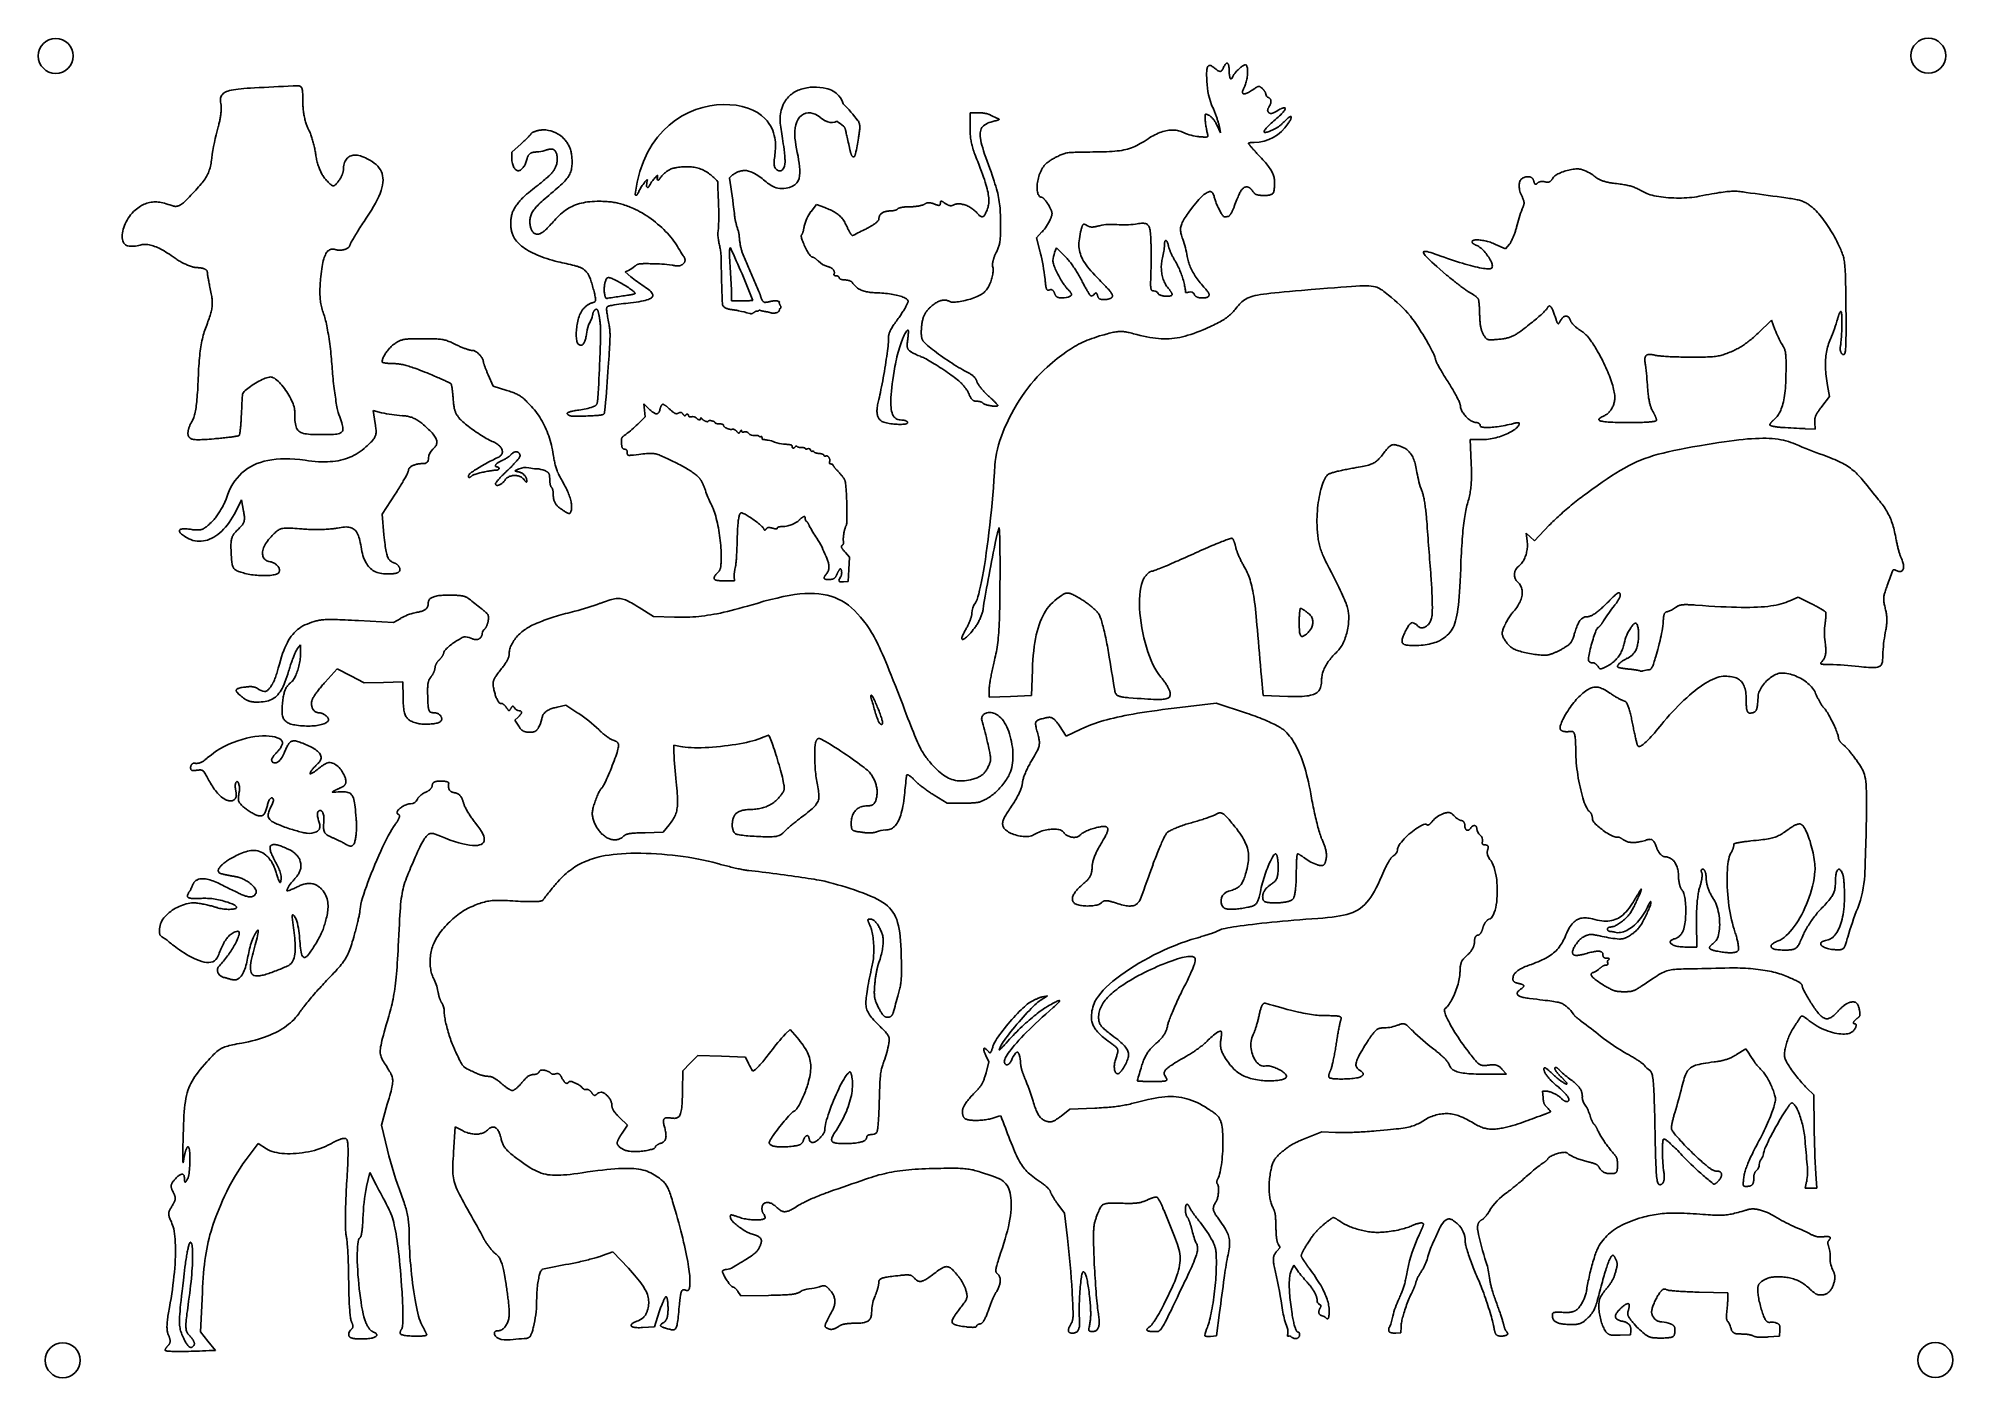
# Model space of a CAD drawing. Extents: x 3 to 294, y -207 to -4.
import ezdxf

# ---------------------------------------------------------------- set-up
doc = ezdxf.new("R2010")
doc.units = 0
doc.layers.get('0').update_dxf_attribs({"linetype": 'CONTINUOUS'})

msp = doc.modelspace()

# ---------------------------------------------------------------- linework, layer by layer
at = {"color": 1}
for p, q in [((120.81, -11), (120.81, -11)), ((144.61, -17.14), (144.61, -14.89)), ((144.61, -14.89), (145.81, -14.89)), ((182.13, -16.81), (182.64, -17.93)), ((182.64, -17.93), (182.48, -16.99)), ((74.98, -20.86), (76.39, -19.6)), ((74.98, -21.77), (74.98, -20.86)), ((120.44, -29.88), (121.26, -28.84)), ((121.26, -28.84), (122.52, -29.3)), ((154.71, -33.88), (155.53, -33.01)), ((155.27, -36.1), (154.71, -33.88)), ((224.45, -34.89), (225.94, -35.59)), ((225.94, -35.59), (226.56, -34.85)), ((108.16, -35.4), (108.16, -35.4)), ((157.73, -35.42), (157.45, -36.15)), ((159.05, -36.73), (157.73, -35.42)), ((92.71, -38.86), (92.22, -39.07)), ((92.22, -39.07), (93.05, -39.8)), ((163.98, -42.7), (163.98, -42.69)), ((266.39, -46.38), (264.33, -48.36)), ((266.91, -47.81), (266.39, -46.38)), ((71.4, -54.73), (72.16, -56.41)), ((72.16, -56.41), (74.21, -57.07)), ((275.21, -58.01), (274.04, -59.5)), ((274.9, -56.33), (275.21, -58.01)), ((54.22, -62.11), (53.92, -60.13)), ((53.92, -60.13), (55.18, -60.47)), ((83.62, -60.84), (83.62, -60.84)), ((95.14, -60.1), (95.03, -59.1)), ((95.03, -59.1), (95.85, -59.9)), ((95.25, -61.09), (95.14, -60.1)), ((25.82, -63.97), (25.82, -63.97)), ((94.11, -62.2), (95.25, -61.09)), ((131.12, -61.72), (131.12, -61.72)), ((268.04, -62.71), (268.04, -62.71)), ((273.04, -62.95), (271.5, -62.89)), ((272.96, -61.97), (273.04, -62.95)), ((222.59, -64.54), (220.6, -64.55)), ((220.6, -64.55), (220.76, -68.13)), ((33.91, -73.71), (33.03, -75.47)), ((34.22, -75.41), (33.91, -73.71)), ((57.27, -72.82), (55.27, -75.9)), ((82.67, -75.22), (82.67, -75.22)), ((55.27, -75.9), (55.55, -79.02)), ((230.35, -79.93), (232.61, -77.55)), ((229.25, -79.93), (229.09, -78.74)), ((229.09, -78.74), (229.72, -79.34)), ((229.72, -79.34), (230.35, -79.93)), ((125.67, -81.71), (126.29, -82.41)), ((126.18, -84.26), (126.06, -86.1)), ((126.29, -82.41), (126.18, -84.26)), ((34.21, -84.81), (34.21, -84.81)), ((108.8, -86.01), (107.32, -86.01)), ((108.76, -85.32), (108.8, -86.01)), ((124.69, -85.98), (124.69, -85.98)), ((126.06, -86.1), (125.37, -86.16)), ((94.31, -90.04), (96.51, -91.42)), ((270.43, -88.47), (269.19, -89.03)), ((272.48, -89.5), (270.43, -88.47)), ((51.67, -92.05), (56.98, -92.35)), ((56.98, -92.35), (58.09, -91.7)), ((96.51, -91.42), (99.7, -91.51)), ((42.87, -95.7), (42.38, -96.35)), ((42.88, -96.93), (42.87, -95.7)), ((195.83, -93.98), (195.83, -93.98)), ((48.45, -99.37), (46.61, -101.4)), ((50.51, -100.45), (48.45, -99.37)), ((52.56, -101.52), (50.51, -100.45)), ((55.48, -101.43), (52.56, -101.52)), ((58.4, -101.34), (55.48, -101.43)), ((58.45, -103.71), (58.4, -101.34)), ((154.08, -99.52), (153.94, -103.43)), ((189.15, -103.43), (188.89, -100.6)), ((246.4, -99.68), (246.4, -99.68)), ((147.52, -103.68), (147.52, -102.49)), ((150.73, -103.55), (147.52, -103.68)), ((153.94, -103.43), (150.73, -103.55)), ((168.71, -103.76), (168.71, -103.76)), ((175.61, -105.34), (181.98, -104.57)), ((181.98, -104.57), (186.6, -106.1)), ((192.88, -103.55), (189.15, -103.43)), ((75.43, -107.18), (75.95, -106.7)), ((76.02, -108.07), (75.43, -107.18)), ((83.16, -104.9), (81.89, -105.18)), ((85.03, -106.1), (83.16, -104.9)), ((131.26, -107.24), (131.26, -107.24)), ((42.25, -107.94), (42.25, -107.94)), ((158.17, -108.05), (159.19, -109.58)), ((159.19, -109.58), (161.46, -108.52)), ((100.61, -111.17), (99.61, -110.96)), ((99.61, -110.96), (99.61, -112.06)), ((47.86, -118.12), (47.7, -118.12)), ((47.7, -118.12), (47.7, -118.12)), ((141.11, -119.79), (139.13, -118.56)), ((143.55, -119.78), (141.11, -119.79)), ((88.91, -124.66), (88.91, -124.66)), ((97.95, -124.2), (95.22, -124.26)), ((98.86, -123.09), (97.95, -124.2)), ((46.3, -133.11), (46.3, -133.11)), ((183.04, -135.58), (183.04, -135.58)), ((254.97, -137.96), (255.04, -141.63)), ((255.04, -141.63), (253.21, -141.63)), ((257.98, -142.24), (257.98, -142.24)), ((156.39, -149.04), (155.27, -149.74)), ((155.54, -149.21), (156.39, -149.04)), ((117.27, -154.16), (116.55, -154.83)), ((118.31, -155.37), (117.27, -154.16)), ((102.09, -159.28), (100.94, -160.46)), ((103.24, -158.09), (102.09, -159.28)), ((106.85, -158.22), (103.24, -158.09)), ((110.46, -158.34), (106.85, -158.22)), ((110.96, -159.34), (110.46, -158.34)), ((147.48, -159.05), (147.02, -158.12)), ((147.03, -160.74), (147.48, -159.05)), ((262.46, -157.11), (261.07, -157.97)), ((262.92, -157.77), (262.46, -157.11)), ((100.94, -160.46), (100.91, -163.49)), ((170, -161.96), (170, -161.96)), ((226.11, -160.95), (222.79, -160.95)), ((225.42, -160.17), (226.11, -160.95)), ((56.06, -165.51), (55.16, -168.69)), ((231.67, -164.49), (231.6, -163.51)), ((231.6, -163.51), (232.08, -163.51)), ((271.77, -163.07), (272.79, -164.09)), ((272.79, -164.09), (272.86, -169.01)), ((55.16, -168.69), (56.09, -172.5)), ((92.53, -168.68), (91.35, -167.53)), ((91.75, -169.88), (92.53, -168.68)), ((158.44, -167.3), (159.75, -166.28)), ((159.75, -166.28), (163.54, -166.11)), ((36.45, -171.47), (34.6, -173.89)), ((37.72, -172.3), (36.45, -171.47)), ((66.12, -172.8), (66.39, -168.92)), ((66.39, -168.92), (67.46, -169.5)), ((196.03, -170.5), (198.05, -169.68)), ((198.05, -169.68), (200.15, -169.78)), ((92.69, -172.63), (92.69, -172.63)), ((53.41, -175.87), (52.9, -178.03)), ((54.36, -177.74), (53.41, -175.87)), ((271.51, -178.26), (271.72, -177.27)), ((273.1, -176.09), (273.27, -178.26)), ((272.39, -178.26), (271.51, -178.26)), ((273.27, -178.26), (272.39, -178.26)), ((158.95, -182.04), (157.96, -180.71)), ((159.41, -185.85), (158.95, -182.04)), ((90.3, -187.92), (88.76, -188.51)), ((92.68, -190.43), (90.3, -187.92)), ((191.2, -187.84), (191.73, -187.26)), ((191.73, -187.26), (191.44, -186.76)), ((193.78, -189.97), (193.44, -190.7)), ((194.35, -190.77), (193.78, -189.97)), ((27.95, -194.13), (27.66, -200.1)), ((109.78, -194.63), (109.34, -193.96)), ((113.97, -194.54), (109.78, -194.63)), ((259.76, -194.18), (255.4, -194.06)), ((259.72, -195.51), (259.76, -194.18)), ((97.38, -197.03), (96.64, -199.32)), ((182.51, -197.14), (182.03, -200.69)), ((27.66, -200.1), (28.81, -201.5)), ((96.64, -199.32), (94.85, -199.44)), ((122.8, -199.48), (122.8, -199.49)), ((180.26, -200.65), (180.26, -200.65)), ((182.03, -200.69), (181.14, -200.77)), ((210.08, -200.23), (209.31, -200.27)), ((210.09, -199.33), (210.08, -200.23)), ((244.96, -200.52), (243.37, -200.58)), ((245.02, -199.94), (244.96, -200.52)), ((247.08, -200.39), (247.08, -200.39)), ((267.64, -199.85), (267.58, -200.72)), ((22.27, -202.89), (22.27, -202.89)), ((26.71, -202.05), (26.71, -202.05)), ((28.81, -201.5), (29.96, -202.9)), ((29.96, -202.9), (28.98, -202.94)), ((73.37, -201.22), (73.37, -201.23)), ((193.44, -200.87), (193.44, -200.87)), ((267.58, -200.72), (265.87, -200.86))]:
    msp.add_line(p, q, dxfattribs=at)
for points in [[(180.59, -10.11), (180.57, -9.81), (180.56, -9.54), (180.55, -9.28), (180.55, -9.05), (180.55, -8.83), (180.56, -8.64), (180.57, -8.46), (180.58, -8.31), (180.61, -8.17), (180.64, -8.05), (180.67, -7.95), (180.71, -7.86), (180.76, -7.8), (180.81, -7.75), (180.87, -7.72), (180.94, -7.7), (181.01, -7.7), (181.09, -7.71), (181.18, -7.74), (181.28, -7.79), (181.39, -7.85), (181.5, -7.92), (181.62, -8.01), (181.75, -8.11)], [(181.75, -8.11), (181.86, -8.2), (181.96, -8.27), (182.05, -8.34), (182.14, -8.41), (182.22, -8.46), (182.29, -8.51), (182.36, -8.55), (182.42, -8.58), (182.48, -8.6), (182.54, -8.62), (182.59, -8.62), (182.64, -8.62), (182.68, -8.62), (182.72, -8.6), (182.77, -8.58), (182.8, -8.55), (182.84, -8.51), (182.88, -8.46), (182.92, -8.4), (182.96, -8.34), (183, -8.26), (183.04, -8.18), (183.08, -8.09), (183.13, -8)], [(183.13, -8), (183.18, -7.87), (183.24, -7.76), (183.3, -7.67), (183.35, -7.58), (183.4, -7.51), (183.45, -7.46), (183.5, -7.41), (183.55, -7.38), (183.6, -7.36), (183.64, -7.35), (183.68, -7.36), (183.72, -7.38), (183.76, -7.41), (183.79, -7.45), (183.83, -7.5), (183.86, -7.57), (183.88, -7.65), (183.9, -7.74), (183.92, -7.84), (183.94, -7.96), (183.95, -8.08), (183.96, -8.22), (183.97, -8.37), (183.97, -8.53)], [(183.97, -8.53), (183.97, -8.62), (183.97, -8.7), (183.98, -8.78), (183.98, -8.85), (183.98, -8.93), (183.99, -9), (184, -9.07), (184.01, -9.14), (184.02, -9.21), (184.03, -9.27), (184.04, -9.33), (184.05, -9.39), (184.06, -9.44), (184.07, -9.49), (184.09, -9.53), (184.1, -9.58), (184.12, -9.61), (184.13, -9.65), (184.15, -9.67), (184.17, -9.7), (184.18, -9.72), (184.2, -9.73), (184.22, -9.74), (184.24, -9.74)], [(184.5, -9.48), (184.51, -9.43), (184.53, -9.36), (184.57, -9.29), (184.62, -9.2), (184.68, -9.11), (184.75, -9.02), (184.83, -8.92), (184.91, -8.81), (185.01, -8.71), (185.11, -8.6), (185.21, -8.49), (185.32, -8.39), (185.43, -8.28), (185.54, -8.18), (185.65, -8.09), (185.75, -7.99), (185.86, -7.91), (185.96, -7.83), (186.06, -7.76), (186.15, -7.71), (186.24, -7.66), (186.31, -7.62), (186.38, -7.6), (186.44, -7.59)], [(186.44, -7.59), (186.5, -7.61), (186.56, -7.64), (186.6, -7.7), (186.65, -7.77), (186.68, -7.86), (186.71, -7.97), (186.74, -8.1), (186.76, -8.23), (186.77, -8.38), (186.77, -8.54), (186.78, -8.71), (186.77, -8.89), (186.76, -9.07), (186.74, -9.25), (186.72, -9.44), (186.69, -9.63), (186.66, -9.81), (186.62, -10), (186.58, -10.18), (186.53, -10.36), (186.48, -10.53), (186.42, -10.69), (186.36, -10.84), (186.29, -10.98)], [(30.79, -13.76), (30.75, -13.51), (30.72, -13.29), (30.71, -13.07), (30.71, -12.88), (30.73, -12.7), (30.77, -12.53), (30.82, -12.37), (30.9, -12.23), (31, -12.1), (31.11, -11.98), (31.26, -11.87), (31.43, -11.77), (31.62, -11.68), (31.84, -11.6), (32.09, -11.53), (32.38, -11.46), (32.69, -11.4), (33.03, -11.35), (33.41, -11.3), (33.83, -11.26), (34.28, -11.22), (34.76, -11.18), (35.29, -11.15), (35.86, -11.12)], [(41.73, -10.81), (41.91, -10.8), (42.07, -10.79), (42.22, -10.79), (42.36, -10.79), (42.48, -10.79), (42.59, -10.8), (42.69, -10.82), (42.77, -10.85), (42.85, -10.89), (42.92, -10.93), (42.98, -10.99), (43.03, -11.06), (43.07, -11.15), (43.11, -11.25), (43.14, -11.37), (43.16, -11.5), (43.18, -11.65), (43.19, -11.83), (43.21, -12.02), (43.21, -12.23), (43.22, -12.47), (43.22, -12.73), (43.22, -13.01), (43.22, -13.32)], [(120.81, -11), (120.56, -11.01), (120.32, -11.03), (120.09, -11.06), (119.85, -11.09), (119.61, -11.14), (119.38, -11.19), (119.15, -11.25), (118.93, -11.32), (118.71, -11.4), (118.49, -11.48), (118.28, -11.58), (118.08, -11.68), (117.88, -11.79), (117.69, -11.91), (117.51, -12.05), (117.33, -12.19), (117.16, -12.33), (117, -12.49), (116.84, -12.66), (116.7, -12.84), (116.57, -13.02), (116.44, -13.22), (116.33, -13.43), (116.22, -13.64)], [(186.29, -10.98), (186.21, -11.14), (186.14, -11.28), (186.09, -11.41), (186.05, -11.53), (186.02, -11.64), (186.01, -11.73), (186, -11.82), (186.01, -11.89), (186.04, -11.94), (186.07, -11.99), (186.12, -12.02), (186.17, -12.04), (186.24, -12.04), (186.32, -12.04), (186.42, -12.02), (186.52, -11.99), (186.64, -11.94), (186.77, -11.89), (186.9, -11.82), (187.05, -11.74), (187.22, -11.64), (187.39, -11.53), (187.57, -11.41), (187.76, -11.28)], [(187.76, -11.28), (187.85, -11.22), (187.93, -11.16), (188, -11.12), (188.07, -11.07), (188.13, -11.03), (188.19, -11), (188.25, -10.97), (188.3, -10.94), (188.35, -10.93), (188.39, -10.91), (188.43, -10.9), (188.48, -10.9), (188.52, -10.9), (188.56, -10.9), (188.6, -10.92), (188.64, -10.93), (188.68, -10.95), (188.72, -10.98), (188.76, -11.01), (188.81, -11.04), (188.86, -11.08), (188.91, -11.13), (188.97, -11.18), (189.02, -11.23)], [(189.02, -11.23), (189.06, -11.26), (189.09, -11.3), (189.13, -11.33), (189.16, -11.37), (189.19, -11.41), (189.23, -11.44), (189.26, -11.48), (189.28, -11.52), (189.31, -11.56), (189.34, -11.6), (189.37, -11.63), (189.39, -11.67), (189.41, -11.71), (189.43, -11.75), (189.45, -11.79), (189.47, -11.82), (189.49, -11.86), (189.5, -11.89), (189.51, -11.93), (189.52, -11.96), (189.53, -11.99), (189.54, -12.02), (189.54, -12.05), (189.54, -12.07)], [(30.35, -17.06), (30.4, -16.91), (30.44, -16.75), (30.48, -16.6), (30.52, -16.44), (30.55, -16.29), (30.59, -16.13), (30.62, -15.97), (30.65, -15.81), (30.68, -15.66), (30.7, -15.5), (30.73, -15.35), (30.75, -15.2), (30.77, -15.05), (30.78, -14.9), (30.8, -14.76), (30.81, -14.63), (30.81, -14.5), (30.82, -14.37), (30.82, -14.25), (30.82, -14.14), (30.82, -14.03), (30.81, -13.93), (30.8, -13.84), (30.79, -13.76)], [(43.22, -13.32), (43.23, -13.51), (43.23, -13.69), (43.24, -13.88), (43.25, -14.07), (43.27, -14.26), (43.29, -14.46), (43.31, -14.65), (43.33, -14.84), (43.36, -15.02), (43.39, -15.21), (43.42, -15.39), (43.46, -15.58), (43.5, -15.75), (43.53, -15.93), (43.58, -16.09), (43.62, -16.26), (43.67, -16.42), (43.71, -16.57), (43.76, -16.72), (43.81, -16.85), (43.87, -16.99), (43.92, -17.11), (43.97, -17.22), (44.03, -17.33)], [(113.44, -15.78), (112.93, -15.29), (112.31, -14.87), (111.61, -14.5), (110.83, -14.19), (109.98, -13.94), (109.07, -13.77), (108.12, -13.67), (107.12, -13.64), (106.09, -13.7), (105.04, -13.85), (103.99, -14.08), (102.93, -14.41), (101.88, -14.84), (100.85, -15.37), (99.85, -16.01), (98.88, -16.76), (97.97, -17.62), (97.11, -18.6), (96.32, -19.71), (95.6, -20.94), (94.97, -22.31), (94.44, -23.81), (94.02, -25.45), (93.71, -27.24)], [(116.22, -13.64), (116.1, -13.94), (115.99, -14.23), (115.91, -14.52), (115.84, -14.8), (115.79, -15.08), (115.76, -15.36), (115.74, -15.64), (115.74, -15.92), (115.75, -16.21), (115.77, -16.5), (115.8, -16.8), (115.83, -17.1), (115.88, -17.42), (115.93, -17.74), (115.98, -18.09), (116.04, -18.44), (116.1, -18.81), (116.16, -19.2), (116.23, -19.61), (116.29, -20.04), (116.34, -20.5), (116.4, -20.97), (116.44, -21.48), (116.48, -22.01)], [(182.48, -16.99), (182.47, -16.92), (182.45, -16.84), (182.43, -16.76), (182.41, -16.67), (182.38, -16.58), (182.36, -16.48), (182.32, -16.37), (182.29, -16.26), (182.25, -16.14), (182.22, -16.02), (182.17, -15.9), (182.13, -15.77), (182.09, -15.64), (182.04, -15.51), (181.99, -15.38), (181.94, -15.24), (181.89, -15.11), (181.84, -14.97), (181.79, -14.84), (181.74, -14.7), (181.68, -14.57), (181.63, -14.43), (181.57, -14.3), (181.52, -14.17)], [(190.01, -14.03), (189.98, -14.08), (189.96, -14.13), (189.93, -14.17), (189.91, -14.22), (189.89, -14.26), (189.87, -14.3), (189.86, -14.34), (189.85, -14.37), (189.84, -14.41), (189.83, -14.45), (189.82, -14.48), (189.82, -14.51), (189.82, -14.54), (189.83, -14.58), (189.83, -14.61), (189.84, -14.64), (189.85, -14.67), (189.86, -14.7), (189.88, -14.73), (189.9, -14.75), (189.92, -14.78), (189.94, -14.81), (189.97, -14.84), (189.99, -14.87)], [(189.94, -12.6), (190, -12.62), (190.05, -12.65), (190.1, -12.68), (190.14, -12.72), (190.18, -12.76), (190.22, -12.8), (190.24, -12.85), (190.27, -12.89), (190.29, -12.95), (190.3, -13), (190.31, -13.06), (190.32, -13.12), (190.32, -13.18), (190.32, -13.25), (190.31, -13.32), (190.29, -13.39), (190.28, -13.46), (190.25, -13.54), (190.22, -13.61), (190.19, -13.69), (190.15, -13.78), (190.11, -13.86), (190.06, -13.94), (190.01, -14.03)], [(191.29, -14.59), (191.5, -14.47), (191.69, -14.37), (191.85, -14.29), (192, -14.22), (192.13, -14.18), (192.25, -14.15), (192.34, -14.13), (192.41, -14.13), (192.46, -14.15), (192.49, -14.19), (192.51, -14.23), (192.5, -14.29), (192.48, -14.37), (192.44, -14.46), (192.38, -14.56), (192.3, -14.67), (192.2, -14.79), (192.09, -14.93), (191.95, -15.07), (191.8, -15.22), (191.63, -15.39), (191.44, -15.56), (191.24, -15.74), (191.01, -15.92)], [(44.03, -17.33), (44.09, -17.43), (44.14, -17.54), (44.2, -17.66), (44.26, -17.79), (44.31, -17.93), (44.37, -18.07), (44.43, -18.23), (44.48, -18.38), (44.54, -18.55), (44.59, -18.71), (44.65, -18.89), (44.7, -19.06), (44.75, -19.24), (44.8, -19.42), (44.85, -19.61), (44.9, -19.79), (44.94, -19.98), (44.98, -20.16), (45.02, -20.35), (45.06, -20.53), (45.1, -20.72), (45.13, -20.9), (45.16, -21.07), (45.19, -21.25)], [(114.87, -23.03), (114.84, -22.86), (114.82, -22.68), (114.82, -22.48), (114.84, -22.27), (114.86, -22.04), (114.88, -21.79), (114.92, -21.53), (114.95, -21.25), (114.98, -20.97), (115.01, -20.67), (115.03, -20.36), (115.04, -20.04), (115.04, -19.71), (115.02, -19.38), (114.99, -19.03), (114.93, -18.69), (114.86, -18.33), (114.75, -17.97), (114.62, -17.61), (114.46, -17.24), (114.26, -16.88), (114.03, -16.51), (113.76, -16.14), (113.44, -15.78)], [(116.65, -26.37), (117.18, -26.25), (117.63, -26.07), (117.98, -25.84), (118.26, -25.56), (118.47, -25.23), (118.62, -24.87), (118.71, -24.46), (118.75, -24.03), (118.74, -23.56), (118.71, -23.07), (118.64, -22.56), (118.56, -22.03), (118.46, -21.49), (118.35, -20.94), (118.25, -20.39), (118.15, -19.83), (118.06, -19.28), (118, -18.74), (117.97, -18.2), (117.97, -17.69), (118.02, -17.19), (118.12, -16.71), (118.27, -16.27), (118.49, -15.85)], [(121.07, -15.13), (121.16, -15.17), (121.25, -15.22), (121.33, -15.27), (121.42, -15.32), (121.5, -15.38), (121.58, -15.43), (121.66, -15.48), (121.74, -15.54), (121.82, -15.59), (121.9, -15.65), (121.97, -15.7), (122.05, -15.76), (122.13, -15.81), (122.2, -15.86), (122.28, -15.91), (122.35, -15.96), (122.43, -16.01), (122.51, -16.05), (122.59, -16.1), (122.66, -16.14), (122.74, -16.18), (122.83, -16.21), (122.91, -16.25), (122.99, -16.28)], [(125.37, -16.93), (125.41, -16.96), (125.44, -17), (125.47, -17.03), (125.5, -17.07), (125.52, -17.1), (125.55, -17.15), (125.57, -17.19), (125.59, -17.25), (125.62, -17.31), (125.64, -17.38), (125.66, -17.46), (125.69, -17.55), (125.71, -17.65), (125.74, -17.77), (125.77, -17.91), (125.8, -18.06), (125.84, -18.23), (125.88, -18.41), (125.93, -18.62), (125.98, -18.85), (126.03, -19.11), (126.1, -19.39), (126.16, -19.69), (126.24, -20.02)], [(127.65, -18.76), (127.67, -18.6), (127.69, -18.44), (127.71, -18.29), (127.73, -18.14), (127.75, -18.01), (127.77, -17.88), (127.79, -17.75), (127.81, -17.63), (127.82, -17.52), (127.83, -17.41), (127.84, -17.3), (127.85, -17.2), (127.85, -17.1), (127.85, -17), (127.85, -16.91), (127.84, -16.82), (127.82, -16.73), (127.81, -16.64), (127.78, -16.55), (127.75, -16.46), (127.72, -16.38), (127.68, -16.29), (127.63, -16.2), (127.58, -16.11)], [(145.77, -22.32), (145.65, -22.02), (145.54, -21.73), (145.44, -21.46), (145.34, -21.21), (145.25, -20.97), (145.17, -20.73), (145.1, -20.51), (145.03, -20.3), (144.97, -20.09), (144.91, -19.89), (144.86, -19.7), (144.82, -19.51), (144.78, -19.33), (144.75, -19.14), (144.72, -18.96), (144.69, -18.77), (144.67, -18.59), (144.65, -18.4), (144.64, -18.2), (144.62, -18.01), (144.62, -17.8), (144.61, -17.59), (144.61, -17.37), (144.61, -17.14)], [(145.81, -14.89), (145.9, -14.89), (145.98, -14.89), (146.07, -14.89), (146.15, -14.9), (146.24, -14.9), (146.33, -14.91), (146.41, -14.92), (146.5, -14.93), (146.58, -14.94), (146.66, -14.95), (146.74, -14.96), (146.82, -14.97), (146.9, -14.99), (146.98, -15), (147.05, -15.02), (147.12, -15.03), (147.18, -15.05), (147.25, -15.07), (147.31, -15.08), (147.37, -15.1), (147.42, -15.12), (147.47, -15.14), (147.51, -15.16), (147.55, -15.18)], [(148.37, -16.15), (148.05, -16.23), (147.76, -16.31), (147.49, -16.4), (147.25, -16.5), (147.03, -16.61), (146.84, -16.73), (146.67, -16.86), (146.53, -17), (146.4, -17.16), (146.3, -17.33), (146.23, -17.52), (146.18, -17.73), (146.14, -17.96), (146.14, -18.21), (146.15, -18.48), (146.18, -18.78), (146.24, -19.11), (146.31, -19.46), (146.41, -19.84), (146.53, -20.25), (146.67, -20.69), (146.82, -21.17), (147, -21.68), (147.2, -22.23)], [(148.67, -15.7), (148.74, -15.73), (148.79, -15.75), (148.84, -15.77), (148.89, -15.79), (148.93, -15.81), (148.96, -15.83), (148.99, -15.85), (149.01, -15.86), (149.02, -15.88), (149.03, -15.89), (149.03, -15.91), (149.02, -15.93), (149, -15.94), (148.98, -15.96), (148.95, -15.97), (148.92, -15.99), (148.88, -16.01), (148.83, -16.02), (148.77, -16.04), (148.71, -16.06), (148.63, -16.08), (148.55, -16.1), (148.47, -16.12), (148.37, -16.15)], [(180.7, -18.17), (180.67, -18.04), (180.63, -17.91), (180.6, -17.76), (180.57, -17.61), (180.53, -17.45), (180.51, -17.28), (180.48, -17.11), (180.45, -16.94), (180.43, -16.77), (180.4, -16.6), (180.38, -16.44), (180.37, -16.27), (180.35, -16.12), (180.34, -15.97), (180.33, -15.82), (180.32, -15.69), (180.31, -15.56), (180.31, -15.45), (180.31, -15.35), (180.32, -15.27), (180.33, -15.2), (180.34, -15.15), (180.36, -15.12), (180.38, -15.11)], [(180.38, -15.11), (180.45, -15.11), (180.52, -15.12), (180.6, -15.14), (180.67, -15.17), (180.75, -15.2), (180.83, -15.24), (180.91, -15.28), (180.98, -15.33), (181.06, -15.39), (181.14, -15.45), (181.22, -15.52), (181.3, -15.59), (181.38, -15.67), (181.45, -15.75), (181.53, -15.84), (181.6, -15.93), (181.68, -16.03), (181.75, -16.13), (181.82, -16.23), (181.89, -16.34), (181.95, -16.45), (182.01, -16.57), (182.07, -16.69), (182.13, -16.81)], [(191.01, -15.92), (190.77, -16.12), (190.55, -16.31), (190.34, -16.49), (190.16, -16.67), (189.99, -16.83), (189.83, -16.98), (189.7, -17.12), (189.58, -17.25), (189.48, -17.37), (189.4, -17.47), (189.34, -17.57), (189.3, -17.65), (189.27, -17.72), (189.27, -17.78), (189.28, -17.83), (189.31, -17.87), (189.36, -17.89), (189.43, -17.9), (189.52, -17.89), (189.62, -17.87), (189.75, -17.84), (189.9, -17.79), (190.06, -17.73), (190.25, -17.66)], [(189.99, -14.87), (190.02, -14.9), (190.05, -14.92), (190.09, -14.95), (190.12, -14.96), (190.15, -14.98), (190.19, -14.99), (190.23, -15), (190.27, -15), (190.31, -15.01), (190.35, -15), (190.4, -15), (190.45, -14.99), (190.5, -14.98), (190.55, -14.96), (190.61, -14.94), (190.67, -14.92), (190.73, -14.89), (190.8, -14.86), (190.87, -14.82), (190.95, -14.79), (191.03, -14.74), (191.11, -14.7), (191.2, -14.65), (191.29, -14.59)], [(190.25, -17.66), (190.38, -17.6), (190.49, -17.55), (190.61, -17.5), (190.72, -17.45), (190.82, -17.4), (190.92, -17.35), (191.02, -17.3), (191.11, -17.24), (191.2, -17.19), (191.29, -17.14), (191.38, -17.08), (191.46, -17.02), (191.55, -16.96), (191.64, -16.89), (191.72, -16.82), (191.81, -16.75), (191.91, -16.67), (192, -16.58), (192.1, -16.49), (192.2, -16.4), (192.31, -16.3), (192.42, -16.19), (192.53, -16.08), (192.65, -15.95)], [(192.65, -15.95), (192.76, -15.85), (192.86, -15.76), (192.95, -15.68), (193.04, -15.61), (193.11, -15.56), (193.18, -15.51), (193.24, -15.48), (193.29, -15.46), (193.33, -15.45), (193.37, -15.46), (193.39, -15.47), (193.41, -15.5), (193.42, -15.53), (193.42, -15.58), (193.41, -15.64), (193.39, -15.7), (193.36, -15.78), (193.32, -15.87), (193.28, -15.96), (193.22, -16.07), (193.16, -16.18), (193.09, -16.31), (193, -16.44), (192.91, -16.58)], [(76.39, -19.6), (76.49, -19.52), (76.58, -19.43), (76.67, -19.35), (76.77, -19.26), (76.86, -19.18), (76.94, -19.1), (77.03, -19.02), (77.11, -18.94), (77.19, -18.86), (77.26, -18.79), (77.34, -18.72), (77.4, -18.65), (77.47, -18.59), (77.53, -18.53), (77.58, -18.47), (77.64, -18.41), (77.68, -18.36), (77.72, -18.32), (77.76, -18.27), (77.79, -18.24), (77.82, -18.2), (77.84, -18.18), (77.85, -18.15), (77.86, -18.14)], [(77.86, -18.14), (77.87, -18.1), (77.9, -18.07), (77.93, -18.03), (77.97, -17.99), (78.02, -17.96), (78.08, -17.92), (78.14, -17.89), (78.21, -17.85), (78.29, -17.81), (78.37, -17.78), (78.45, -17.75), (78.54, -17.72), (78.63, -17.69), (78.73, -17.66), (78.83, -17.63), (78.93, -17.6), (79.03, -17.58), (79.13, -17.56), (79.23, -17.54), (79.33, -17.53), (79.43, -17.52), (79.53, -17.51), (79.62, -17.5), (79.72, -17.5)], [(82.68, -18.63), (82.8, -18.75), (82.92, -18.87), (83.03, -19), (83.14, -19.12), (83.24, -19.25), (83.33, -19.38), (83.42, -19.51), (83.5, -19.65), (83.58, -19.78), (83.65, -19.92), (83.72, -20.06), (83.78, -20.21), (83.83, -20.35), (83.88, -20.5), (83.93, -20.66), (83.97, -20.81), (84, -20.98), (84.04, -21.14), (84.06, -21.31), (84.08, -21.49), (84.1, -21.66), (84.11, -21.85), (84.12, -22.04), (84.12, -22.23)], [(126.24, -20.02), (126.26, -20.09), (126.27, -20.16), (126.29, -20.24), (126.3, -20.31), (126.32, -20.38), (126.33, -20.46), (126.35, -20.53), (126.37, -20.61), (126.38, -20.68), (126.4, -20.75), (126.42, -20.82), (126.44, -20.89), (126.46, -20.96), (126.48, -21.03), (126.5, -21.09), (126.52, -21.16), (126.55, -21.22), (126.57, -21.27), (126.6, -21.33), (126.63, -21.38), (126.66, -21.43), (126.69, -21.47), (126.72, -21.51), (126.76, -21.54)], [(163.26, -20.85), (163.84, -20.85), (164.38, -20.84), (164.88, -20.83), (165.36, -20.81), (165.8, -20.79), (166.22, -20.77), (166.61, -20.74), (166.97, -20.7), (167.32, -20.66), (167.65, -20.61), (167.97, -20.55), (168.27, -20.49), (168.55, -20.41), (168.84, -20.33), (169.11, -20.23), (169.38, -20.13), (169.65, -20.01), (169.92, -19.88), (170.19, -19.74), (170.47, -19.59), (170.75, -19.43), (171.05, -19.25), (171.35, -19.05), (171.67, -18.84)], [(171.67, -18.84), (171.93, -18.68), (172.19, -18.52), (172.44, -18.38), (172.69, -18.25), (172.94, -18.13), (173.18, -18.02), (173.42, -17.92), (173.66, -17.83), (173.9, -17.75), (174.14, -17.69), (174.37, -17.63), (174.6, -17.59), (174.82, -17.55), (175.04, -17.53), (175.26, -17.52), (175.48, -17.52), (175.69, -17.53), (175.9, -17.55), (176.1, -17.59), (176.3, -17.63), (176.5, -17.69), (176.69, -17.75), (176.88, -17.83), (177.06, -17.92)], [(179.39, -18.53), (179.55, -18.54), (179.7, -18.56), (179.84, -18.57), (179.96, -18.58), (180.08, -18.59), (180.18, -18.6), (180.27, -18.6), (180.36, -18.6), (180.43, -18.6), (180.5, -18.6), (180.55, -18.59), (180.6, -18.58), (180.64, -18.56), (180.67, -18.55), (180.7, -18.53), (180.72, -18.5), (180.73, -18.48), (180.74, -18.44), (180.75, -18.41), (180.74, -18.37), (180.74, -18.33), (180.73, -18.28), (180.72, -18.23), (180.7, -18.17)], [(187.75, -19.4), (187.69, -19.4), (187.63, -19.4), (187.58, -19.41), (187.52, -19.41), (187.47, -19.41), (187.41, -19.41), (187.36, -19.42), (187.32, -19.42), (187.27, -19.43), (187.22, -19.43), (187.18, -19.44), (187.14, -19.45), (187.1, -19.45), (187.07, -19.46), (187.04, -19.47), (187.01, -19.47), (186.98, -19.48), (186.96, -19.49), (186.94, -19.5), (186.92, -19.51), (186.9, -19.52), (186.9, -19.53), (186.89, -19.54), (186.89, -19.55)], [(186.89, -19.55), (186.89, -19.56), (186.9, -19.58), (186.92, -19.61), (186.94, -19.64), (186.97, -19.68), (187.01, -19.73), (187.05, -19.78), (187.09, -19.84), (187.14, -19.9), (187.2, -19.97), (187.26, -20.04), (187.33, -20.11), (187.4, -20.19), (187.47, -20.28), (187.55, -20.37), (187.63, -20.46), (187.72, -20.55), (187.81, -20.65), (187.9, -20.75), (187.99, -20.85), (188.09, -20.96), (188.19, -21.07), (188.29, -21.17), (188.39, -21.28)], [(26.72, -26.9), (26.96, -26.64), (27.18, -26.4), (27.39, -26.16), (27.59, -25.94), (27.77, -25.72), (27.94, -25.52), (28.09, -25.32), (28.23, -25.13), (28.36, -24.94), (28.48, -24.75), (28.59, -24.57), (28.69, -24.38), (28.78, -24.2), (28.87, -24.02), (28.94, -23.83), (29.01, -23.64), (29.07, -23.44), (29.13, -23.24), (29.18, -23.03), (29.23, -22.81), (29.27, -22.57), (29.31, -22.33), (29.35, -22.08), (29.38, -21.81)], [(45.19, -21.25), (45.22, -21.44), (45.25, -21.64), (45.29, -21.83), (45.32, -22.02), (45.37, -22.21), (45.41, -22.39), (45.46, -22.57), (45.52, -22.75), (45.57, -22.92), (45.63, -23.1), (45.69, -23.26), (45.75, -23.43), (45.82, -23.59), (45.89, -23.74), (45.96, -23.89), (46.03, -24.04), (46.11, -24.18), (46.18, -24.32), (46.27, -24.45), (46.35, -24.57), (46.43, -24.69), (46.52, -24.81), (46.61, -24.92), (46.7, -25.02)], [(49.38, -23.61), (49.39, -23.35), (49.42, -23.09), (49.46, -22.86), (49.51, -22.64), (49.57, -22.43), (49.65, -22.25), (49.74, -22.08), (49.85, -21.93), (49.96, -21.79), (50.09, -21.67), (50.22, -21.57), (50.37, -21.49), (50.54, -21.43), (50.71, -21.38), (50.89, -21.35), (51.09, -21.33), (51.29, -21.34), (51.51, -21.36), (51.73, -21.4), (51.97, -21.46), (52.21, -21.54), (52.47, -21.64), (52.73, -21.75), (53, -21.88)], [(53, -21.88), (53.39, -22.09), (53.75, -22.31), (54.07, -22.54), (54.35, -22.78), (54.61, -23.03), (54.82, -23.29), (55.01, -23.56), (55.16, -23.85), (55.27, -24.15), (55.35, -24.47), (55.4, -24.8), (55.41, -25.14), (55.39, -25.51), (55.33, -25.89), (55.24, -26.29), (55.11, -26.72), (54.95, -27.16), (54.75, -27.62), (54.52, -28.11), (54.26, -28.62), (53.96, -29.16), (53.63, -29.71), (53.26, -30.3), (52.86, -30.91)], [(76.82, -23.03), (76.72, -23.19), (76.62, -23.32), (76.52, -23.43), (76.41, -23.52), (76.31, -23.6), (76.21, -23.65), (76.1, -23.68), (76, -23.7), (75.9, -23.7), (75.8, -23.68), (75.7, -23.64), (75.61, -23.59), (75.52, -23.52), (75.44, -23.43), (75.36, -23.33), (75.28, -23.21), (75.22, -23.08), (75.16, -22.93), (75.11, -22.77), (75.06, -22.59), (75.03, -22.41), (75, -22.2), (74.98, -21.99), (74.98, -21.77)], [(78.76, -20.85), (78.66, -20.85), (78.55, -20.86), (78.46, -20.86), (78.36, -20.88), (78.28, -20.89), (78.19, -20.91), (78.11, -20.93), (78.03, -20.95), (77.96, -20.98), (77.89, -21.02), (77.83, -21.05), (77.76, -21.09), (77.71, -21.13), (77.65, -21.18), (77.6, -21.23), (77.56, -21.28), (77.51, -21.33), (77.47, -21.39), (77.44, -21.46), (77.41, -21.52), (77.38, -21.59), (77.35, -21.67), (77.33, -21.75), (77.32, -21.83)], [(81.67, -20.88), (81.63, -20.82), (81.6, -20.76), (81.56, -20.7), (81.52, -20.65), (81.48, -20.61), (81.43, -20.57), (81.39, -20.53), (81.34, -20.5), (81.28, -20.47), (81.23, -20.45), (81.17, -20.43), (81.11, -20.42), (81.04, -20.41), (80.97, -20.41), (80.89, -20.41), (80.81, -20.42), (80.73, -20.43), (80.64, -20.45), (80.55, -20.47), (80.45, -20.49), (80.34, -20.52), (80.23, -20.55), (80.12, -20.59), (80, -20.63)], [(84.12, -22.23), (84.12, -22.47), (84.12, -22.7), (84.11, -22.92), (84.09, -23.12), (84.06, -23.32), (84.03, -23.51), (83.98, -23.69), (83.93, -23.87), (83.86, -24.04), (83.78, -24.22), (83.69, -24.39), (83.59, -24.56), (83.47, -24.73), (83.33, -24.91), (83.18, -25.09), (83.01, -25.28), (82.82, -25.48), (82.61, -25.68), (82.38, -25.9), (82.13, -26.13), (81.86, -26.37), (81.57, -26.62), (81.25, -26.89), (80.9, -27.18)], [(81.39, -23.59), (81.46, -23.48), (81.52, -23.37), (81.58, -23.26), (81.63, -23.15), (81.68, -23.03), (81.72, -22.92), (81.76, -22.8), (81.79, -22.68), (81.82, -22.57), (81.84, -22.45), (81.86, -22.33), (81.87, -22.21), (81.88, -22.09), (81.89, -21.97), (81.89, -21.86), (81.88, -21.74), (81.87, -21.63), (81.86, -21.51), (81.84, -21.4), (81.82, -21.29), (81.79, -21.19), (81.75, -21.08), (81.71, -20.98), (81.67, -20.88)], [(97.32, -25.09), (97.41, -24.96), (97.5, -24.84), (97.59, -24.72), (97.68, -24.61), (97.78, -24.5), (97.87, -24.39), (97.97, -24.29), (98.07, -24.19), (98.17, -24.09), (98.27, -24), (98.38, -23.92), (98.49, -23.84), (98.6, -23.76), (98.71, -23.69), (98.83, -23.62), (98.95, -23.55), (99.08, -23.49), (99.21, -23.44), (99.34, -23.39), (99.48, -23.34), (99.62, -23.3), (99.76, -23.27), (99.91, -23.24), (100.07, -23.21)], [(100.07, -23.21), (100.3, -23.18), (100.54, -23.16), (100.76, -23.13), (100.99, -23.12), (101.21, -23.1), (101.43, -23.1), (101.65, -23.09), (101.86, -23.1), (102.08, -23.11), (102.29, -23.12), (102.49, -23.15), (102.7, -23.18), (102.9, -23.22), (103.1, -23.26), (103.3, -23.32), (103.5, -23.38), (103.69, -23.45), (103.89, -23.53), (104.08, -23.62), (104.27, -23.72), (104.46, -23.82), (104.65, -23.94), (104.84, -24.07), (105.02, -24.21)], [(116.26, -23.34), (116.22, -23.42), (116.17, -23.49), (116.12, -23.55), (116.06, -23.6), (116, -23.64), (115.94, -23.67), (115.87, -23.7), (115.81, -23.71), (115.74, -23.72), (115.67, -23.73), (115.6, -23.72), (115.52, -23.71), (115.45, -23.69), (115.38, -23.66), (115.32, -23.62), (115.25, -23.58), (115.19, -23.53), (115.13, -23.48), (115.07, -23.42), (115.02, -23.35), (114.98, -23.28), (114.93, -23.2), (114.9, -23.12), (114.87, -23.03)], [(126.76, -21.54), (126.79, -21.57), (126.82, -21.59), (126.84, -21.6), (126.87, -21.61), (126.9, -21.62), (126.92, -21.61), (126.94, -21.61), (126.97, -21.6), (126.99, -21.59), (127.01, -21.57), (127.03, -21.55), (127.04, -21.53), (127.06, -21.51), (127.08, -21.48), (127.09, -21.45), (127.11, -21.42), (127.12, -21.38), (127.14, -21.35), (127.15, -21.31), (127.16, -21.27), (127.17, -21.23), (127.18, -21.2), (127.19, -21.16), (127.2, -21.12)], [(147.2, -29.62), (147.27, -29.43), (147.33, -29.25), (147.37, -29.06), (147.41, -28.87), (147.44, -28.67), (147.46, -28.47), (147.46, -28.26), (147.46, -28.03), (147.44, -27.8), (147.42, -27.56), (147.38, -27.3), (147.33, -27.03), (147.27, -26.74), (147.2, -26.44), (147.11, -26.12), (147.02, -25.79), (146.91, -25.43), (146.78, -25.06), (146.65, -24.66), (146.5, -24.24), (146.34, -23.8), (146.16, -23.33), (145.97, -22.84), (145.77, -22.32)], [(147.2, -22.23), (147.41, -22.82), (147.61, -23.37), (147.8, -23.89), (147.96, -24.38), (148.12, -24.84), (148.26, -25.27), (148.39, -25.68), (148.51, -26.07), (148.62, -26.44), (148.71, -26.79), (148.8, -27.13), (148.88, -27.46), (148.94, -27.78), (149, -28.1), (149.05, -28.41), (149.09, -28.73), (149.13, -29.04), (149.16, -29.37), (149.19, -29.7), (149.2, -30.04), (149.22, -30.39), (149.23, -30.76), (149.24, -31.15), (149.24, -31.56)], [(155.39, -23.71), (155.45, -23.59), (155.51, -23.48), (155.57, -23.38), (155.63, -23.28), (155.69, -23.18), (155.75, -23.09), (155.82, -23), (155.88, -22.92), (155.95, -22.83), (156.03, -22.75), (156.1, -22.68), (156.18, -22.6), (156.27, -22.52), (156.36, -22.45), (156.45, -22.38), (156.55, -22.3), (156.65, -22.23), (156.76, -22.16), (156.88, -22.09), (157, -22.01), (157.13, -21.94), (157.27, -21.86), (157.41, -21.78), (157.56, -21.7)], [(157.56, -21.7), (157.75, -21.61), (157.92, -21.52), (158.08, -21.44), (158.24, -21.36), (158.39, -21.29), (158.53, -21.23), (158.68, -21.18), (158.83, -21.13), (158.98, -21.09), (159.13, -21.05), (159.3, -21.01), (159.47, -20.98), (159.66, -20.96), (159.86, -20.94), (160.08, -20.92), (160.32, -20.91), (160.59, -20.89), (160.88, -20.88), (161.19, -20.88), (161.54, -20.87), (161.92, -20.86), (162.33, -20.86), (162.78, -20.86), (163.26, -20.85)], [(188.39, -21.28), (188.64, -21.55), (188.87, -21.8), (189.09, -22.04), (189.29, -22.26), (189.47, -22.47), (189.64, -22.68), (189.8, -22.87), (189.94, -23.05), (190.07, -23.23), (190.19, -23.4), (190.3, -23.56), (190.4, -23.71), (190.48, -23.86), (190.56, -24.01), (190.62, -24.16), (190.68, -24.3), (190.73, -24.44), (190.77, -24.59), (190.8, -24.73), (190.82, -24.87), (190.84, -25.02), (190.85, -25.17), (190.86, -25.33), (190.86, -25.49)], [(46.7, -25.02), (46.83, -25.17), (46.96, -25.31), (47.07, -25.43), (47.18, -25.54), (47.28, -25.64), (47.37, -25.73), (47.45, -25.81), (47.53, -25.87), (47.6, -25.92), (47.67, -25.96), (47.74, -25.99), (47.8, -26), (47.86, -26.01), (47.92, -26), (47.97, -25.98), (48.03, -25.95), (48.09, -25.91), (48.15, -25.86), (48.22, -25.8), (48.28, -25.73), (48.36, -25.65), (48.43, -25.56), (48.52, -25.46), (48.61, -25.34)], [(48.61, -25.34), (48.66, -25.28), (48.71, -25.21), (48.76, -25.14), (48.81, -25.07), (48.86, -24.99), (48.9, -24.92), (48.95, -24.84), (48.99, -24.76), (49.03, -24.68), (49.07, -24.6), (49.11, -24.53), (49.15, -24.45), (49.18, -24.37), (49.21, -24.29), (49.24, -24.22), (49.27, -24.14), (49.29, -24.07), (49.31, -23.99), (49.33, -23.92), (49.35, -23.86), (49.36, -23.79), (49.37, -23.73), (49.38, -23.67), (49.38, -23.61)], [(77.51, -27.04), (77.84, -26.78), (78.14, -26.54), (78.43, -26.31), (78.7, -26.1), (78.96, -25.9), (79.19, -25.71), (79.41, -25.53), (79.62, -25.36), (79.81, -25.2), (79.98, -25.06), (80.15, -24.91), (80.3, -24.78), (80.44, -24.66), (80.57, -24.54), (80.68, -24.43), (80.79, -24.32), (80.89, -24.22), (80.98, -24.12), (81.07, -24.03), (81.14, -23.94), (81.21, -23.85), (81.28, -23.76), (81.34, -23.67), (81.39, -23.59)], [(93.8, -27.42), (93.84, -27.44), (93.88, -27.44), (93.91, -27.44), (93.94, -27.43), (93.97, -27.4), (94, -27.37), (94.03, -27.33), (94.06, -27.28), (94.09, -27.22), (94.12, -27.16), (94.16, -27.08), (94.2, -26.99), (94.25, -26.9), (94.3, -26.79), (94.36, -26.67), (94.43, -26.55), (94.51, -26.41), (94.59, -26.27), (94.69, -26.12), (94.8, -25.95), (94.92, -25.78), (95.06, -25.59), (95.21, -25.4), (95.38, -25.2)], [(95.58, -26.24), (95.62, -26.24), (95.66, -26.24), (95.69, -26.23), (95.72, -26.22), (95.75, -26.19), (95.78, -26.15), (95.81, -26.11), (95.84, -26.06), (95.87, -26), (95.91, -25.93), (95.95, -25.86), (95.99, -25.78), (96.04, -25.69), (96.09, -25.6), (96.16, -25.5), (96.22, -25.4), (96.3, -25.29), (96.39, -25.17), (96.48, -25.05), (96.59, -24.93), (96.71, -24.8), (96.84, -24.67), (96.98, -24.54), (97.14, -24.4)], [(106.26, -25.84), (106.27, -26.12), (106.29, -26.4), (106.3, -26.68), (106.31, -26.96), (106.33, -27.24), (106.34, -27.52), (106.35, -27.8), (106.37, -28.08), (106.38, -28.36), (106.39, -28.63), (106.4, -28.91), (106.4, -29.19), (106.41, -29.47), (106.42, -29.75), (106.42, -30.03), (106.42, -30.31), (106.42, -30.59), (106.42, -30.87), (106.42, -31.15), (106.41, -31.43), (106.4, -31.71), (106.39, -31.99), (106.38, -32.27), (106.37, -32.55)], [(108.02, -24.82), (108.12, -24.72), (108.21, -24.61), (108.31, -24.52), (108.42, -24.43), (108.53, -24.34), (108.64, -24.26), (108.75, -24.18), (108.87, -24.11), (108.98, -24.05), (109.1, -23.99), (109.22, -23.93), (109.34, -23.88), (109.46, -23.84), (109.58, -23.8), (109.69, -23.77), (109.81, -23.74), (109.92, -23.71), (110.03, -23.7), (110.14, -23.68), (110.25, -23.67), (110.35, -23.67), (110.44, -23.67), (110.54, -23.68), (110.62, -23.69)], [(110.62, -23.69), (110.96, -23.77), (111.28, -23.87), (111.57, -23.99), (111.85, -24.12), (112.11, -24.26), (112.35, -24.41), (112.58, -24.57), (112.8, -24.73), (113.02, -24.9), (113.23, -25.07), (113.43, -25.24), (113.63, -25.41), (113.83, -25.57), (114.04, -25.72), (114.24, -25.86), (114.46, -25.99), (114.68, -26.11), (114.91, -26.21), (115.16, -26.3), (115.42, -26.36), (115.7, -26.4), (115.99, -26.42), (116.31, -26.41), (116.65, -26.37)], [(155.47, -27.73), (155.37, -27.71), (155.27, -27.68), (155.18, -27.62), (155.11, -27.54), (155.04, -27.44), (154.97, -27.33), (154.92, -27.2), (154.88, -27.05), (154.84, -26.89), (154.82, -26.72), (154.8, -26.53), (154.79, -26.34), (154.79, -26.13), (154.8, -25.92), (154.82, -25.7), (154.84, -25.48), (154.88, -25.26), (154.93, -25.03), (154.98, -24.8), (155.04, -24.58), (155.12, -24.35), (155.2, -24.13), (155.29, -23.92), (155.39, -23.71)], [(186.53, -26.17), (186.45, -26.18), (186.38, -26.2), (186.32, -26.22), (186.25, -26.25), (186.19, -26.29), (186.13, -26.33), (186.06, -26.38), (186, -26.44), (185.94, -26.51), (185.88, -26.59), (185.82, -26.68), (185.75, -26.78), (185.69, -26.9), (185.62, -27.02), (185.55, -27.16), (185.48, -27.32), (185.4, -27.49), (185.32, -27.67), (185.24, -27.87), (185.15, -28.09), (185.06, -28.32), (184.96, -28.57), (184.86, -28.84), (184.75, -29.13)], [(187.52, -26.77), (187.48, -26.72), (187.44, -26.67), (187.41, -26.62), (187.37, -26.57), (187.33, -26.53), (187.29, -26.49), (187.25, -26.45), (187.21, -26.41), (187.17, -26.37), (187.13, -26.34), (187.09, -26.31), (187.05, -26.29), (187, -26.26), (186.96, -26.24), (186.92, -26.22), (186.88, -26.2), (186.83, -26.19), (186.79, -26.18), (186.75, -26.17), (186.7, -26.16), (186.66, -26.16), (186.61, -26.16), (186.57, -26.16), (186.53, -26.17)], [(190.86, -25.49), (190.86, -25.7), (190.86, -25.9), (190.86, -26.08), (190.85, -26.25), (190.83, -26.41), (190.82, -26.55), (190.8, -26.67), (190.77, -26.79), (190.74, -26.89), (190.7, -26.99), (190.66, -27.07), (190.61, -27.14), (190.55, -27.2), (190.48, -27.26), (190.4, -27.3), (190.32, -27.34), (190.22, -27.37), (190.12, -27.4), (190, -27.42), (189.88, -27.43), (189.74, -27.45), (189.59, -27.45), (189.43, -27.46), (189.25, -27.46)], [(228.47, -27.62), (228.37, -27.4), (228.28, -27.19), (228.21, -26.99), (228.15, -26.79), (228.1, -26.6), (228.07, -26.41), (228.04, -26.23), (228.03, -26.06), (228.03, -25.9), (228.04, -25.74), (228.07, -25.6), (228.1, -25.46), (228.15, -25.33), (228.2, -25.21), (228.27, -25.1), (228.35, -25), (228.44, -24.92), (228.54, -24.84), (228.65, -24.77), (228.78, -24.71), (228.91, -24.67), (229.05, -24.64), (229.21, -24.62), (229.37, -24.61)], [(229.37, -24.61), (229.43, -24.61), (229.49, -24.62), (229.55, -24.62), (229.6, -24.63), (229.65, -24.64), (229.7, -24.65), (229.75, -24.67), (229.8, -24.69), (229.84, -24.71), (229.88, -24.73), (229.92, -24.75), (229.96, -24.78), (230, -24.81), (230.03, -24.84), (230.06, -24.87), (230.09, -24.91), (230.12, -24.95), (230.15, -24.99), (230.17, -25.03), (230.19, -25.08), (230.21, -25.13), (230.23, -25.18), (230.25, -25.24), (230.27, -25.29)], [(230.27, -25.29), (230.28, -25.36), (230.3, -25.42), (230.32, -25.47), (230.33, -25.52), (230.35, -25.57), (230.37, -25.61), (230.38, -25.65), (230.4, -25.68), (230.42, -25.7), (230.44, -25.73), (230.46, -25.74), (230.48, -25.76), (230.5, -25.77), (230.52, -25.77), (230.54, -25.77), (230.57, -25.77), (230.59, -25.76), (230.62, -25.74), (230.65, -25.73), (230.68, -25.71), (230.71, -25.68), (230.74, -25.65), (230.78, -25.62), (230.81, -25.58)], [(230.81, -25.58), (230.84, -25.55), (230.87, -25.53), (230.91, -25.51), (230.94, -25.48), (230.98, -25.46), (231.02, -25.44), (231.06, -25.43), (231.11, -25.41), (231.15, -25.4), (231.2, -25.38), (231.25, -25.37), (231.3, -25.36), (231.36, -25.35), (231.41, -25.35), (231.46, -25.34), (231.52, -25.34), (231.57, -25.34), (231.63, -25.34), (231.68, -25.34), (231.74, -25.35), (231.79, -25.35), (231.85, -25.36), (231.9, -25.37), (231.96, -25.38)], [(231.96, -25.38), (232.03, -25.4), (232.1, -25.42), (232.16, -25.43), (232.22, -25.44), (232.28, -25.44), (232.34, -25.44), (232.4, -25.44), (232.45, -25.44), (232.5, -25.43), (232.55, -25.42), (232.59, -25.41), (232.64, -25.39), (232.68, -25.37), (232.72, -25.35), (232.76, -25.32), (232.8, -25.29), (232.84, -25.26), (232.87, -25.22), (232.91, -25.18), (232.95, -25.14), (232.98, -25.09), (233.01, -25.04), (233.05, -24.98), (233.08, -24.92)], [(233.08, -24.92), (233.15, -24.81), (233.24, -24.7), (233.35, -24.6), (233.47, -24.49), (233.61, -24.39), (233.76, -24.29), (233.93, -24.2), (234.11, -24.1), (234.3, -24.02), (234.49, -23.93), (234.7, -23.85), (234.91, -23.78), (235.12, -23.71), (235.34, -23.65), (235.56, -23.6), (235.78, -23.55), (236, -23.51), (236.22, -23.48), (236.43, -23.45), (236.64, -23.44), (236.85, -23.44), (237.04, -23.44), (237.23, -23.46), (237.41, -23.48)], [(239.45, -24.52), (239.55, -24.6), (239.64, -24.67), (239.73, -24.74), (239.83, -24.81), (239.93, -24.87), (240.03, -24.93), (240.13, -24.99), (240.23, -25.04), (240.34, -25.09), (240.45, -25.14), (240.57, -25.19), (240.69, -25.23), (240.81, -25.27), (240.94, -25.31), (241.07, -25.35), (241.21, -25.39), (241.36, -25.42), (241.51, -25.46), (241.67, -25.49), (241.83, -25.52), (242, -25.54), (242.18, -25.57), (242.37, -25.6), (242.56, -25.62)], [(242.56, -25.62), (242.85, -25.66), (243.11, -25.69), (243.36, -25.73), (243.59, -25.76), (243.81, -25.8), (244.02, -25.83), (244.21, -25.87), (244.39, -25.9), (244.57, -25.94), (244.73, -25.98), (244.89, -26.02), (245.05, -26.07), (245.2, -26.12), (245.35, -26.17), (245.5, -26.22), (245.65, -26.28), (245.8, -26.35), (245.95, -26.42), (246.11, -26.5), (246.27, -26.58), (246.44, -26.67), (246.62, -26.77), (246.81, -26.87), (247.01, -26.98)], [(17.73, -29.71), (17.93, -29.54), (18.13, -29.39), (18.33, -29.24), (18.53, -29.11), (18.73, -28.99), (18.93, -28.89), (19.13, -28.79), (19.33, -28.71), (19.53, -28.64), (19.73, -28.57), (19.94, -28.53), (20.15, -28.49), (20.36, -28.46), (20.58, -28.45), (20.8, -28.44), (21.02, -28.45), (21.25, -28.47), (21.48, -28.5), (21.72, -28.54), (21.97, -28.59), (22.22, -28.65), (22.47, -28.73), (22.74, -28.81), (23.01, -28.91)], [(23.01, -28.91), (23.17, -28.96), (23.31, -29.01), (23.45, -29.05), (23.58, -29.08), (23.7, -29.1), (23.82, -29.12), (23.94, -29.12), (24.06, -29.11), (24.17, -29.09), (24.29, -29.06), (24.4, -29.02), (24.53, -28.96), (24.65, -28.88), (24.78, -28.79), (24.92, -28.69), (25.07, -28.56), (25.23, -28.43), (25.4, -28.27), (25.58, -28.09), (25.77, -27.9), (25.98, -27.68), (26.21, -27.44), (26.45, -27.18), (26.72, -26.9)], [(75.05, -30.1), (75.1, -29.98), (75.15, -29.86), (75.21, -29.73), (75.27, -29.61), (75.34, -29.48), (75.42, -29.35), (75.5, -29.21), (75.59, -29.08), (75.68, -28.95), (75.78, -28.81), (75.88, -28.68), (75.98, -28.54), (76.09, -28.41), (76.21, -28.28), (76.33, -28.14), (76.45, -28.01), (76.57, -27.88), (76.7, -27.75), (76.83, -27.63), (76.96, -27.5), (77.1, -27.38), (77.23, -27.26), (77.37, -27.15), (77.51, -27.04)], [(80.9, -27.18), (80.59, -27.45), (80.29, -27.7), (80.02, -27.94), (79.76, -28.16), (79.52, -28.38), (79.3, -28.58), (79.1, -28.78), (78.92, -28.97), (78.75, -29.14), (78.59, -29.32), (78.45, -29.48), (78.33, -29.64), (78.22, -29.8), (78.12, -29.95), (78.04, -30.1), (77.96, -30.25), (77.9, -30.4), (77.85, -30.54), (77.8, -30.69), (77.77, -30.84), (77.75, -30.99), (77.73, -31.15), (77.72, -31.31), (77.72, -31.47)], [(81.44, -31.26), (81.68, -31), (81.91, -30.75), (82.15, -30.51), (82.39, -30.29), (82.63, -30.09), (82.87, -29.89), (83.11, -29.71), (83.36, -29.55), (83.61, -29.39), (83.87, -29.25), (84.13, -29.12), (84.4, -29), (84.67, -28.89), (84.95, -28.79), (85.24, -28.7), (85.54, -28.63), (85.85, -28.56), (86.16, -28.5), (86.49, -28.45), (86.83, -28.42), (87.19, -28.39), (87.55, -28.37), (87.93, -28.35), (88.32, -28.35)], [(88.32, -28.35), (88.56, -28.35), (88.8, -28.36), (89.03, -28.36), (89.25, -28.37), (89.47, -28.39), (89.68, -28.41), (89.89, -28.43), (90.1, -28.45), (90.3, -28.48), (90.5, -28.51), (90.71, -28.55), (90.91, -28.59), (91.1, -28.63), (91.3, -28.68), (91.51, -28.73), (91.71, -28.79), (91.91, -28.85), (92.12, -28.92), (92.33, -28.99), (92.54, -29.07), (92.76, -29.15), (92.98, -29.24), (93.21, -29.33), (93.44, -29.43)], [(135.44, -29.18), (135.55, -29.18), (135.67, -29.18), (135.78, -29.17), (135.9, -29.17), (136.01, -29.16), (136.12, -29.15), (136.24, -29.14), (136.35, -29.13), (136.46, -29.11), (136.57, -29.1), (136.67, -29.08), (136.77, -29.07), (136.87, -29.05), (136.97, -29.03), (137.06, -29.01), (137.15, -28.99), (137.24, -28.96), (137.31, -28.94), (137.39, -28.92), (137.46, -28.89), (137.52, -28.87), (137.58, -28.84), (137.63, -28.82), (137.67, -28.79)], [(137.67, -28.79), (137.73, -28.75), (137.79, -28.72), (137.84, -28.69), (137.89, -28.67), (137.95, -28.64), (138, -28.62), (138.06, -28.6), (138.11, -28.59), (138.17, -28.58), (138.22, -28.57), (138.28, -28.56), (138.33, -28.56), (138.39, -28.56), (138.45, -28.56), (138.51, -28.57), (138.58, -28.58), (138.64, -28.59), (138.71, -28.61), (138.78, -28.63), (138.86, -28.65), (138.93, -28.67), (139.01, -28.7), (139.09, -28.73), (139.18, -28.76)], [(139.18, -28.76), (139.27, -28.8), (139.36, -28.83), (139.44, -28.86), (139.51, -28.89), (139.58, -28.91), (139.64, -28.93), (139.7, -28.95), (139.75, -28.96), (139.8, -28.97), (139.84, -28.97), (139.88, -28.97), (139.92, -28.97), (139.95, -28.96), (139.98, -28.95), (140, -28.94), (140.02, -28.92), (140.04, -28.9), (140.05, -28.87), (140.06, -28.84), (140.07, -28.81), (140.08, -28.77), (140.08, -28.73), (140.09, -28.69), (140.09, -28.64)], [(140.09, -28.64), (140.09, -28.59), (140.09, -28.54), (140.09, -28.5), (140.1, -28.46), (140.1, -28.43), (140.11, -28.4), (140.12, -28.38), (140.14, -28.36), (140.15, -28.34), (140.17, -28.33), (140.19, -28.33), (140.22, -28.33), (140.24, -28.33), (140.28, -28.34), (140.31, -28.35), (140.35, -28.37), (140.4, -28.39), (140.45, -28.42), (140.5, -28.45), (140.56, -28.49), (140.62, -28.53), (140.69, -28.57), (140.76, -28.62), (140.84, -28.68)], [(140.84, -28.68), (140.91, -28.72), (140.98, -28.77), (141.04, -28.8), (141.1, -28.84), (141.16, -28.87), (141.22, -28.9), (141.28, -28.93), (141.34, -28.95), (141.39, -28.97), (141.45, -28.99), (141.5, -29), (141.55, -29.01), (141.61, -29.02), (141.66, -29.02), (141.71, -29.02), (141.76, -29.02), (141.81, -29.01), (141.86, -29), (141.91, -28.99), (141.96, -28.98), (142.01, -28.96), (142.06, -28.94), (142.11, -28.91), (142.16, -28.89)], [(142.16, -28.89), (142.26, -28.84), (142.37, -28.8), (142.49, -28.77), (142.61, -28.74), (142.75, -28.73), (142.89, -28.73), (143.03, -28.74), (143.18, -28.75), (143.33, -28.78), (143.48, -28.81), (143.64, -28.85), (143.8, -28.9), (143.96, -28.95), (144.11, -29.01), (144.27, -29.08), (144.43, -29.16), (144.58, -29.24), (144.73, -29.33), (144.87, -29.42), (145.01, -29.52), (145.15, -29.63), (145.28, -29.74), (145.4, -29.85), (145.51, -29.97)], [(156.52, -28.91), (156.47, -28.83), (156.42, -28.75), (156.37, -28.67), (156.32, -28.6), (156.27, -28.52), (156.22, -28.45), (156.17, -28.38), (156.12, -28.31), (156.07, -28.25), (156.02, -28.19), (155.97, -28.13), (155.93, -28.07), (155.88, -28.02), (155.83, -27.97), (155.79, -27.93), (155.75, -27.89), (155.7, -27.85), (155.66, -27.82), (155.63, -27.79), (155.59, -27.77), (155.56, -27.75), (155.53, -27.74), (155.5, -27.73), (155.47, -27.73)], [(156.78, -31.13), (156.83, -31.01), (156.87, -30.89), (156.91, -30.79), (156.95, -30.7), (156.98, -30.61), (157.01, -30.52), (157.03, -30.44), (157.04, -30.36), (157.05, -30.29), (157.06, -30.22), (157.06, -30.15), (157.05, -30.08), (157.04, -30), (157.02, -29.93), (157, -29.85), (156.97, -29.78), (156.94, -29.69), (156.9, -29.6), (156.85, -29.51), (156.8, -29.41), (156.74, -29.3), (156.67, -29.18), (156.6, -29.05), (156.52, -28.91)], [(181.71, -27.72), (181.67, -27.54), (181.61, -27.38), (181.55, -27.24), (181.48, -27.12), (181.41, -27.03), (181.32, -26.96), (181.23, -26.91), (181.12, -26.88), (181.01, -26.88), (180.89, -26.9), (180.76, -26.94), (180.62, -27), (180.47, -27.09), (180.31, -27.2), (180.14, -27.33), (179.96, -27.49), (179.78, -27.67), (179.58, -27.87), (179.37, -28.1), (179.15, -28.35), (178.92, -28.63), (178.68, -28.92), (178.42, -29.25), (178.16, -29.59)], [(183.24, -30.71), (183.21, -30.71), (183.16, -30.68), (183.11, -30.64), (183.05, -30.57), (182.99, -30.5), (182.92, -30.4), (182.85, -30.29), (182.78, -30.18), (182.7, -30.05), (182.62, -29.91), (182.54, -29.76), (182.46, -29.6), (182.38, -29.44), (182.3, -29.28), (182.22, -29.11), (182.15, -28.95), (182.07, -28.78), (182.01, -28.61), (181.94, -28.45), (181.88, -28.29), (181.83, -28.14), (181.78, -27.99), (181.74, -27.85), (181.71, -27.72)], [(189.25, -27.46), (189.12, -27.46), (189, -27.45), (188.88, -27.45), (188.77, -27.45), (188.67, -27.44), (188.57, -27.43), (188.48, -27.42), (188.4, -27.41), (188.32, -27.39), (188.25, -27.38), (188.18, -27.35), (188.12, -27.33), (188.06, -27.31), (188, -27.28), (187.94, -27.24), (187.89, -27.21), (187.84, -27.17), (187.79, -27.12), (187.75, -27.08), (187.7, -27.02), (187.65, -26.97), (187.61, -26.91), (187.56, -26.84), (187.52, -26.77)], [(228.51, -29.49), (228.55, -29.39), (228.59, -29.29), (228.63, -29.21), (228.67, -29.12), (228.69, -29.04), (228.72, -28.97), (228.74, -28.9), (228.76, -28.83), (228.77, -28.76), (228.78, -28.7), (228.78, -28.64), (228.78, -28.57), (228.78, -28.51), (228.77, -28.44), (228.76, -28.38), (228.75, -28.31), (228.73, -28.24), (228.7, -28.17), (228.67, -28.09), (228.64, -28.01), (228.6, -27.92), (228.56, -27.83), (228.52, -27.73), (228.47, -27.62)], [(247.01, -26.98), (247.21, -27.08), (247.44, -27.18), (247.69, -27.27), (247.96, -27.36), (248.26, -27.44), (248.57, -27.51), (248.9, -27.58), (249.24, -27.63), (249.59, -27.69), (249.96, -27.73), (250.34, -27.77), (250.73, -27.8), (251.12, -27.83), (251.52, -27.84), (251.92, -27.85), (252.32, -27.86), (252.72, -27.85), (253.13, -27.84), (253.52, -27.82), (253.92, -27.79), (254.3, -27.75), (254.68, -27.7), (255.05, -27.65), (255.4, -27.58)], [(255.4, -27.58), (255.93, -27.48), (256.42, -27.39), (256.88, -27.3), (257.31, -27.23), (257.7, -27.15), (258.07, -27.09), (258.42, -27.03), (258.74, -26.99), (259.04, -26.94), (259.32, -26.91), (259.59, -26.88), (259.84, -26.85), (260.08, -26.84), (260.31, -26.82), (260.53, -26.82), (260.75, -26.82), (260.96, -26.82), (261.17, -26.83), (261.39, -26.85), (261.6, -26.87), (261.83, -26.89), (262.06, -26.92), (262.29, -26.95), (262.55, -26.99)], [(267.9, -27.73), (268.24, -27.77), (268.55, -27.81), (268.85, -27.86), (269.13, -27.9), (269.38, -27.94), (269.63, -27.98), (269.85, -28.02), (270.06, -28.06), (270.26, -28.11), (270.45, -28.15), (270.62, -28.2), (270.79, -28.25), (270.94, -28.3), (271.09, -28.35), (271.23, -28.41), (271.37, -28.47), (271.5, -28.53), (271.63, -28.6), (271.76, -28.67), (271.88, -28.75), (272.01, -28.83), (272.13, -28.92), (272.26, -29.02), (272.39, -29.12)], [(16.59, -35.11), (16.41, -35.04), (16.26, -34.95), (16.13, -34.83), (16.02, -34.69), (15.93, -34.52), (15.86, -34.34), (15.82, -34.13), (15.79, -33.9), (15.78, -33.67), (15.79, -33.42), (15.82, -33.15), (15.87, -32.88), (15.94, -32.6), (16.02, -32.32), (16.12, -32.04), (16.24, -31.75), (16.38, -31.47), (16.53, -31.19), (16.69, -30.92), (16.87, -30.65), (17.06, -30.4), (17.27, -30.15), (17.49, -29.92), (17.73, -29.71)], [(52.86, -30.91), (52.69, -31.16), (52.52, -31.41), (52.36, -31.66), (52.2, -31.9), (52.05, -32.14), (51.9, -32.37), (51.75, -32.6), (51.61, -32.82), (51.48, -33.03), (51.35, -33.24), (51.23, -33.44), (51.11, -33.63), (51, -33.81), (50.9, -33.98), (50.81, -34.14), (50.72, -34.28), (50.65, -34.42), (50.58, -34.54), (50.52, -34.65), (50.47, -34.75), (50.44, -34.83), (50.41, -34.9), (50.39, -34.95), (50.38, -34.99)], [(75.16, -33.57), (75.11, -33.45), (75.06, -33.32), (75.02, -33.19), (74.98, -33.05), (74.94, -32.91), (74.91, -32.77), (74.89, -32.62), (74.86, -32.47), (74.85, -32.32), (74.83, -32.17), (74.82, -32.01), (74.81, -31.86), (74.81, -31.7), (74.81, -31.55), (74.82, -31.39), (74.83, -31.24), (74.84, -31.09), (74.86, -30.94), (74.88, -30.79), (74.91, -30.64), (74.94, -30.5), (74.97, -30.36), (75.01, -30.23), (75.05, -30.1)], [(77.72, -31.47), (77.72, -31.6), (77.73, -31.73), (77.74, -31.85), (77.75, -31.97), (77.77, -32.08), (77.79, -32.2), (77.82, -32.3), (77.85, -32.41), (77.89, -32.51), (77.92, -32.6), (77.97, -32.69), (78.01, -32.78), (78.06, -32.86), (78.11, -32.93), (78.16, -33), (78.22, -33.06), (78.28, -33.12), (78.34, -33.17), (78.41, -33.22), (78.48, -33.25), (78.55, -33.29), (78.62, -33.31), (78.69, -33.33), (78.77, -33.34)], [(78.77, -33.34), (78.85, -33.35), (78.92, -33.35), (79, -33.34), (79.07, -33.32), (79.15, -33.3), (79.23, -33.28), (79.31, -33.24), (79.4, -33.2), (79.48, -33.15), (79.58, -33.09), (79.67, -33.03), (79.77, -32.95), (79.88, -32.87), (79.98, -32.77), (80.1, -32.67), (80.22, -32.56), (80.35, -32.44), (80.48, -32.3), (80.62, -32.16), (80.77, -32), (80.92, -31.83), (81.09, -31.65), (81.26, -31.46), (81.44, -31.26)], [(93.44, -29.43), (93.77, -29.58), (94.11, -29.75), (94.44, -29.93), (94.78, -30.12), (95.12, -30.33), (95.47, -30.55), (95.81, -30.78), (96.14, -31.02), (96.48, -31.27), (96.81, -31.53), (97.13, -31.8), (97.45, -32.07), (97.76, -32.35), (98.06, -32.64), (98.35, -32.92), (98.63, -33.21), (98.89, -33.5), (99.15, -33.79), (99.38, -34.09), (99.61, -34.38), (99.81, -34.66), (100, -34.95), (100.17, -35.23), (100.32, -35.5)], [(109.47, -33.14), (109.44, -33.02), (109.4, -32.9), (109.36, -32.78), (109.32, -32.66), (109.28, -32.54), (109.25, -32.42), (109.21, -32.3), (109.18, -32.17), (109.14, -32.05), (109.11, -31.93), (109.07, -31.81), (109.04, -31.69), (109.01, -31.57), (108.98, -31.44), (108.95, -31.32), (108.93, -31.2), (108.9, -31.07), (108.88, -30.95), (108.86, -30.83), (108.84, -30.7), (108.82, -30.58), (108.81, -30.45), (108.79, -30.33), (108.78, -30.2)], [(122.52, -29.3), (122.76, -29.39), (122.98, -29.48), (123.19, -29.57), (123.4, -29.66), (123.59, -29.76), (123.77, -29.85), (123.94, -29.94), (124.11, -30.04), (124.26, -30.14), (124.41, -30.24), (124.55, -30.35), (124.68, -30.46), (124.81, -30.57), (124.93, -30.69), (125.05, -30.82), (125.16, -30.95), (125.26, -31.08), (125.36, -31.23), (125.46, -31.38), (125.56, -31.53), (125.65, -31.7), (125.74, -31.87), (125.83, -32.05), (125.91, -32.24)], [(128.86, -32.5), (129, -32.43), (129.13, -32.36), (129.26, -32.29), (129.39, -32.22), (129.51, -32.15), (129.62, -32.08), (129.74, -32.02), (129.84, -31.95), (129.95, -31.88), (130.04, -31.82), (130.13, -31.75), (130.22, -31.69), (130.3, -31.62), (130.37, -31.56), (130.44, -31.5), (130.5, -31.45), (130.56, -31.39), (130.61, -31.34), (130.65, -31.29), (130.68, -31.24), (130.71, -31.19), (130.73, -31.15), (130.74, -31.11), (130.75, -31.07)], [(130.75, -31.07), (130.75, -30.97), (130.76, -30.88), (130.78, -30.79), (130.8, -30.71), (130.83, -30.62), (130.86, -30.54), (130.91, -30.47), (130.95, -30.4), (131.01, -30.33), (131.07, -30.27), (131.13, -30.21), (131.2, -30.15), (131.28, -30.1), (131.36, -30.05), (131.45, -30.01), (131.54, -29.97), (131.63, -29.93), (131.74, -29.9), (131.84, -29.88), (131.95, -29.85), (132.07, -29.84), (132.19, -29.83), (132.32, -29.82), (132.45, -29.82)], [(132.45, -29.82), (132.51, -29.81), (132.58, -29.81), (132.65, -29.81), (132.71, -29.8), (132.78, -29.8), (132.84, -29.79), (132.9, -29.78), (132.96, -29.77), (133.02, -29.76), (133.08, -29.75), (133.14, -29.74), (133.19, -29.72), (133.24, -29.71), (133.29, -29.69), (133.34, -29.68), (133.38, -29.66), (133.42, -29.64), (133.46, -29.62), (133.49, -29.6), (133.53, -29.58), (133.55, -29.56), (133.58, -29.54), (133.59, -29.52), (133.61, -29.5)], [(133.61, -29.5), (133.63, -29.48), (133.65, -29.45), (133.68, -29.43), (133.72, -29.41), (133.76, -29.39), (133.81, -29.37), (133.87, -29.36), (133.93, -29.34), (134, -29.32), (134.07, -29.3), (134.14, -29.29), (134.22, -29.27), (134.31, -29.26), (134.4, -29.25), (134.49, -29.23), (134.59, -29.22), (134.68, -29.21), (134.79, -29.21), (134.89, -29.2), (135, -29.19), (135.11, -29.19), (135.22, -29.18), (135.33, -29.18), (135.44, -29.18)], [(145.51, -29.97), (145.62, -30.1), (145.73, -30.21), (145.83, -30.32), (145.92, -30.41), (146.01, -30.49), (146.09, -30.55), (146.17, -30.61), (146.24, -30.65), (146.31, -30.68), (146.38, -30.7), (146.44, -30.71), (146.5, -30.7), (146.56, -30.68), (146.62, -30.65), (146.68, -30.61), (146.73, -30.55), (146.79, -30.48), (146.84, -30.4), (146.9, -30.3), (146.95, -30.19), (147.01, -30.07), (147.07, -29.93), (147.14, -29.78), (147.2, -29.62)], [(149.24, -31.56), (149.25, -31.9), (149.25, -32.21), (149.25, -32.5), (149.25, -32.77), (149.24, -33.03), (149.24, -33.27), (149.23, -33.49), (149.22, -33.7), (149.2, -33.9), (149.19, -34.09), (149.17, -34.26), (149.15, -34.43), (149.12, -34.59), (149.09, -34.74), (149.06, -34.88), (149.02, -35.02), (148.98, -35.16), (148.94, -35.29), (148.89, -35.43), (148.84, -35.56), (148.78, -35.7), (148.71, -35.84), (148.65, -35.98), (148.57, -36.13)], [(162.44, -32.06), (162.36, -32.01), (162.29, -31.96), (162.22, -31.92), (162.16, -31.89), (162.1, -31.87), (162.04, -31.85), (161.99, -31.83), (161.94, -31.83), (161.9, -31.83), (161.86, -31.84), (161.82, -31.86), (161.79, -31.89), (161.75, -31.93), (161.72, -31.97), (161.69, -32.03), (161.66, -32.09), (161.63, -32.17), (161.6, -32.25), (161.57, -32.35), (161.54, -32.46), (161.51, -32.58), (161.48, -32.71), (161.44, -32.85), (161.4, -33.01)], [(172.09, -34.79), (172.08, -34.42), (172.07, -34.07), (172.06, -33.75), (172.04, -33.46), (172.02, -33.2), (171.99, -32.96), (171.96, -32.75), (171.92, -32.56), (171.87, -32.39), (171.82, -32.24), (171.75, -32.11), (171.68, -32), (171.59, -31.91), (171.5, -31.84), (171.39, -31.78), (171.27, -31.74), (171.13, -31.71), (170.98, -31.69), (170.82, -31.69), (170.64, -31.69), (170.44, -31.71), (170.22, -31.74), (169.98, -31.77), (169.73, -31.81)], [(178.16, -29.59), (177.95, -29.87), (177.76, -30.13), (177.58, -30.37), (177.42, -30.6), (177.28, -30.82), (177.15, -31.03), (177.03, -31.22), (176.93, -31.4), (176.84, -31.58), (176.77, -31.75), (176.71, -31.91), (176.66, -32.07), (176.62, -32.23), (176.59, -32.38), (176.58, -32.54), (176.58, -32.69), (176.59, -32.85), (176.61, -33), (176.64, -33.17), (176.68, -33.34), (176.73, -33.51), (176.78, -33.7), (176.85, -33.89), (176.93, -34.09)], [(184.75, -29.13), (184.71, -29.24), (184.67, -29.34), (184.63, -29.45), (184.58, -29.55), (184.54, -29.64), (184.5, -29.74), (184.45, -29.83), (184.41, -29.91), (184.36, -30), (184.32, -30.08), (184.28, -30.15), (184.23, -30.23), (184.19, -30.29), (184.15, -30.36), (184.11, -30.41), (184.07, -30.47), (184.03, -30.51), (183.99, -30.56), (183.96, -30.59), (183.92, -30.62), (183.89, -30.65), (183.86, -30.66), (183.83, -30.67), (183.81, -30.68)], [(272.39, -29.12), (272.58, -29.26), (272.76, -29.43), (272.95, -29.61), (273.15, -29.81), (273.35, -30.03), (273.55, -30.26), (273.76, -30.5), (273.96, -30.76), (274.17, -31.02), (274.38, -31.3), (274.59, -31.59), (274.79, -31.88), (275, -32.19), (275.2, -32.49), (275.4, -32.81), (275.59, -33.13), (275.78, -33.45), (275.97, -33.77), (276.14, -34.09), (276.31, -34.42), (276.48, -34.74), (276.63, -35.06), (276.77, -35.37), (276.91, -35.69)], [(23.82, -37.01), (23.52, -36.79), (23.23, -36.59), (22.94, -36.4), (22.66, -36.22), (22.39, -36.05), (22.13, -35.89), (21.87, -35.74), (21.63, -35.61), (21.38, -35.49), (21.15, -35.37), (20.92, -35.27), (20.7, -35.19), (20.48, -35.11), (20.28, -35.04), (20.07, -34.99), (19.88, -34.95), (19.68, -34.92), (19.5, -34.9), (19.32, -34.89), (19.15, -34.89), (18.98, -34.9), (18.81, -34.93), (18.65, -34.96), (18.5, -35.01)], [(81.99, -37.53), (81.55, -37.42), (81.12, -37.31), (80.7, -37.19), (80.29, -37.06), (79.9, -36.93), (79.52, -36.79), (79.15, -36.65), (78.79, -36.5), (78.45, -36.35), (78.12, -36.19), (77.81, -36.03), (77.51, -35.86), (77.22, -35.69), (76.95, -35.52), (76.7, -35.34), (76.46, -35.15), (76.24, -34.97), (76.03, -34.77), (75.84, -34.58), (75.67, -34.38), (75.51, -34.18), (75.38, -33.98), (75.26, -33.78), (75.16, -33.57)], [(106.37, -32.55), (106.33, -32.72), (106.31, -32.9), (106.3, -33.08), (106.29, -33.25), (106.29, -33.43), (106.3, -33.6), (106.32, -33.78), (106.34, -33.95), (106.36, -34.13), (106.39, -34.3), (106.42, -34.48), (106.45, -34.65), (106.48, -34.82), (106.52, -35), (106.56, -35.17), (106.59, -35.35), (106.62, -35.52), (106.66, -35.7), (106.68, -35.87), (106.71, -36.05), (106.73, -36.22), (106.75, -36.4), (106.76, -36.57), (106.76, -36.75)], [(110.04, -36.24), (109.99, -36.11), (109.95, -35.99), (109.91, -35.86), (109.87, -35.73), (109.83, -35.6), (109.8, -35.47), (109.77, -35.35), (109.74, -35.22), (109.71, -35.09), (109.69, -34.96), (109.67, -34.83), (109.65, -34.7), (109.63, -34.57), (109.61, -34.44), (109.59, -34.31), (109.57, -34.18), (109.56, -34.05), (109.55, -33.92), (109.53, -33.79), (109.52, -33.66), (109.51, -33.53), (109.5, -33.4), (109.48, -33.27), (109.47, -33.14)], [(120.59, -36.8), (120.53, -36.79), (120.46, -36.74), (120.39, -36.67), (120.3, -36.57), (120.21, -36.45), (120.12, -36.31), (120.02, -36.16), (119.92, -35.99), (119.82, -35.8), (119.71, -35.61), (119.61, -35.42), (119.51, -35.22), (119.42, -35.01), (119.33, -34.81), (119.25, -34.62), (119.17, -34.43), (119.1, -34.25), (119.05, -34.08), (119, -33.93), (118.97, -33.79), (118.95, -33.68), (118.95, -33.58), (118.96, -33.52), (118.99, -33.48)], [(118.99, -33.48), (119, -33.46), (119.02, -33.44), (119.04, -33.42), (119.06, -33.39), (119.08, -33.36), (119.09, -33.32), (119.11, -33.28), (119.13, -33.23), (119.15, -33.19), (119.17, -33.13), (119.19, -33.08), (119.21, -33.02), (119.23, -32.95), (119.25, -32.89), (119.27, -32.82), (119.28, -32.75), (119.3, -32.68), (119.32, -32.6), (119.34, -32.53), (119.35, -32.45), (119.37, -32.37), (119.39, -32.29), (119.4, -32.21), (119.41, -32.13)], [(125.91, -32.24), (125.96, -32.34), (126, -32.43), (126.05, -32.53), (126.09, -32.62), (126.14, -32.7), (126.18, -32.79), (126.22, -32.87), (126.27, -32.95), (126.31, -33.02), (126.35, -33.09), (126.39, -33.16), (126.43, -33.22), (126.47, -33.27), (126.5, -33.33), (126.54, -33.38), (126.57, -33.42), (126.6, -33.46), (126.63, -33.49), (126.66, -33.51), (126.69, -33.54), (126.71, -33.55), (126.73, -33.56), (126.75, -33.56), (126.77, -33.56)], [(161.4, -33.01), (161.33, -33.36), (161.26, -33.71), (161.21, -34.04), (161.17, -34.35), (161.15, -34.66), (161.14, -34.95), (161.15, -35.24), (161.18, -35.52), (161.22, -35.8), (161.28, -36.07), (161.36, -36.34), (161.45, -36.61), (161.57, -36.88), (161.7, -37.15), (161.86, -37.43), (162.03, -37.71), (162.23, -37.99), (162.45, -38.29), (162.7, -38.59), (162.96, -38.91), (163.25, -39.23), (163.56, -39.57), (163.9, -39.93), (164.27, -40.3)], [(164.28, -32.06), (164.16, -32.09), (164.04, -32.12), (163.92, -32.15), (163.81, -32.17), (163.71, -32.2), (163.61, -32.21), (163.52, -32.23), (163.44, -32.24), (163.35, -32.25), (163.28, -32.26), (163.2, -32.26), (163.13, -32.26), (163.07, -32.26), (163, -32.26), (162.94, -32.25), (162.88, -32.24), (162.82, -32.23), (162.77, -32.21), (162.71, -32.19), (162.66, -32.17), (162.6, -32.15), (162.55, -32.12), (162.5, -32.09), (162.44, -32.06)], [(174.78, -35.26), (174.75, -35.12), (174.72, -35), (174.69, -34.88), (174.66, -34.78), (174.62, -34.68), (174.59, -34.6), (174.56, -34.52), (174.52, -34.46), (174.49, -34.4), (174.45, -34.36), (174.42, -34.33), (174.38, -34.3), (174.35, -34.29), (174.32, -34.3), (174.29, -34.31), (174.27, -34.33), (174.24, -34.37), (174.22, -34.42), (174.2, -34.47), (174.19, -34.55), (174.17, -34.63), (174.16, -34.73), (174.16, -34.83), (174.15, -34.95)], [(220.87, -34.49), (220.88, -34.43), (220.91, -34.37), (220.96, -34.33), (221.03, -34.29), (221.11, -34.25), (221.22, -34.23), (221.33, -34.21), (221.46, -34.2), (221.6, -34.2), (221.76, -34.2), (221.92, -34.21), (222.09, -34.23), (222.27, -34.25), (222.46, -34.28), (222.65, -34.31), (222.85, -34.36), (223.05, -34.4), (223.25, -34.46), (223.46, -34.52), (223.66, -34.58), (223.86, -34.65), (224.06, -34.73), (224.26, -34.81), (224.45, -34.89)], [(221.46, -34.99), (221.42, -34.98), (221.38, -34.96), (221.34, -34.94), (221.31, -34.93), (221.27, -34.91), (221.23, -34.89), (221.2, -34.87), (221.16, -34.85), (221.13, -34.83), (221.1, -34.81), (221.07, -34.78), (221.04, -34.76), (221.02, -34.74), (220.99, -34.72), (220.97, -34.69), (220.95, -34.67), (220.93, -34.65), (220.91, -34.62), (220.9, -34.6), (220.89, -34.58), (220.88, -34.56), (220.87, -34.53), (220.87, -34.51), (220.87, -34.49)], [(226.56, -34.85), (226.61, -34.8), (226.65, -34.74), (226.7, -34.67), (226.75, -34.59), (226.79, -34.51), (226.84, -34.42), (226.89, -34.33), (226.94, -34.23), (226.99, -34.12), (227.04, -34.01), (227.09, -33.9), (227.14, -33.79), (227.19, -33.67), (227.24, -33.55), (227.28, -33.42), (227.33, -33.29), (227.37, -33.17), (227.42, -33.04), (227.46, -32.91), (227.5, -32.78), (227.54, -32.65), (227.58, -32.52), (227.61, -32.39), (227.64, -32.26)], [(27.16, -38.42), (27.05, -38.41), (26.94, -38.4), (26.82, -38.38), (26.7, -38.36), (26.57, -38.33), (26.44, -38.29), (26.3, -38.25), (26.16, -38.21), (26.02, -38.16), (25.87, -38.11), (25.72, -38.05), (25.57, -37.99), (25.42, -37.92), (25.27, -37.85), (25.12, -37.78), (24.96, -37.71), (24.81, -37.63), (24.66, -37.55), (24.51, -37.46), (24.37, -37.38), (24.23, -37.29), (24.09, -37.2), (23.95, -37.11), (23.82, -37.01)], [(48.28, -35.71), (48.12, -35.66), (47.96, -35.63), (47.81, -35.61), (47.67, -35.61), (47.53, -35.63), (47.4, -35.67), (47.27, -35.72), (47.16, -35.8), (47.04, -35.89), (46.94, -36.01), (46.83, -36.14), (46.74, -36.29), (46.65, -36.47), (46.56, -36.66), (46.48, -36.88), (46.41, -37.11), (46.33, -37.37), (46.27, -37.65), (46.2, -37.95), (46.15, -38.27), (46.09, -38.62), (46.04, -38.99), (45.99, -39.38), (45.95, -39.8)], [(50.38, -34.99), (50.38, -35.05), (50.36, -35.12), (50.33, -35.18), (50.28, -35.24), (50.23, -35.3), (50.16, -35.36), (50.09, -35.42), (50.01, -35.47), (49.92, -35.52), (49.83, -35.57), (49.73, -35.61), (49.62, -35.65), (49.51, -35.68), (49.4, -35.71), (49.29, -35.74), (49.17, -35.76), (49.05, -35.78), (48.94, -35.78), (48.82, -35.79), (48.71, -35.79), (48.59, -35.78), (48.49, -35.76), (48.38, -35.74), (48.28, -35.71)], [(101.02, -36.61), (101.07, -36.68), (101.12, -36.74), (101.16, -36.81), (101.2, -36.88), (101.23, -36.95), (101.25, -37.02), (101.27, -37.09), (101.28, -37.15), (101.29, -37.22), (101.3, -37.28), (101.29, -37.35), (101.28, -37.41), (101.27, -37.47), (101.25, -37.53), (101.23, -37.59), (101.2, -37.65), (101.17, -37.71), (101.13, -37.76), (101.08, -37.81), (101.03, -37.86), (100.98, -37.9), (100.92, -37.94), (100.85, -37.98), (100.78, -38.02)], [(106.76, -36.75), (106.77, -37.05), (106.78, -37.36), (106.79, -37.67), (106.8, -37.98), (106.81, -38.28), (106.81, -38.59), (106.82, -38.9), (106.83, -39.2), (106.83, -39.51), (106.84, -39.82), (106.85, -40.12), (106.85, -40.43), (106.86, -40.74), (106.87, -41.05), (106.88, -41.35), (106.89, -41.66), (106.9, -41.97), (106.91, -42.27), (106.92, -42.58), (106.93, -42.89), (106.95, -43.19), (106.96, -43.5), (106.98, -43.81), (107, -44.11)], [(108.03, -36.67), (108.04, -36.62), (108.04, -36.58), (108.04, -36.52), (108.04, -36.46), (108.04, -36.4), (108.04, -36.34), (108.04, -36.27), (108.04, -36.2), (108.05, -36.13), (108.05, -36.06), (108.05, -35.99), (108.05, -35.93), (108.06, -35.86), (108.06, -35.8), (108.07, -35.73), (108.07, -35.67), (108.08, -35.62), (108.09, -35.57), (108.1, -35.52), (108.11, -35.49), (108.12, -35.45), (108.13, -35.43), (108.14, -35.41), (108.16, -35.4)], [(112.44, -41.93), (112.35, -41.69), (112.25, -41.46), (112.16, -41.22), (112.06, -40.98), (111.96, -40.74), (111.86, -40.51), (111.75, -40.27), (111.65, -40.03), (111.55, -39.8), (111.45, -39.56), (111.34, -39.32), (111.24, -39.09), (111.13, -38.85), (111.03, -38.61), (110.93, -38.38), (110.82, -38.14), (110.72, -37.9), (110.62, -37.67), (110.52, -37.43), (110.42, -37.19), (110.32, -36.95), (110.23, -36.72), (110.13, -36.48), (110.04, -36.24)], [(121.57, -37.45), (121.52, -37.4), (121.48, -37.36), (121.43, -37.32), (121.38, -37.28), (121.34, -37.24), (121.29, -37.2), (121.24, -37.16), (121.2, -37.12), (121.15, -37.09), (121.1, -37.05), (121.06, -37.02), (121.01, -36.99), (120.97, -36.96), (120.93, -36.94), (120.88, -36.91), (120.84, -36.89), (120.8, -36.87), (120.77, -36.85), (120.73, -36.84), (120.7, -36.83), (120.67, -36.82), (120.64, -36.81), (120.61, -36.81), (120.59, -36.8)], [(148.57, -36.13), (148.52, -36.23), (148.47, -36.33), (148.43, -36.43), (148.39, -36.53), (148.34, -36.63), (148.3, -36.73), (148.27, -36.83), (148.23, -36.93), (148.2, -37.03), (148.17, -37.13), (148.14, -37.22), (148.12, -37.31), (148.09, -37.4), (148.07, -37.49), (148.06, -37.58), (148.04, -37.66), (148.03, -37.74), (148.02, -37.81), (148.02, -37.88), (148.01, -37.95), (148.01, -38.02), (148.02, -38.08), (148.02, -38.13), (148.03, -38.18)], [(157.18, -37.34), (157.19, -37.45), (157.21, -37.57), (157.24, -37.71), (157.28, -37.87), (157.34, -38.04), (157.4, -38.22), (157.48, -38.4), (157.56, -38.6), (157.65, -38.8), (157.75, -39.01), (157.85, -39.22), (157.96, -39.44), (158.07, -39.65), (158.18, -39.87), (158.3, -40.08), (158.42, -40.29), (158.55, -40.49), (158.67, -40.68), (158.79, -40.87), (158.91, -41.05), (159.04, -41.21), (159.15, -41.37), (159.27, -41.51), (159.38, -41.63)], [(161.57, -40.4), (161.48, -40.22), (161.38, -40.04), (161.29, -39.86), (161.19, -39.69), (161.08, -39.51), (160.98, -39.33), (160.88, -39.16), (160.77, -38.99), (160.66, -38.82), (160.56, -38.65), (160.45, -38.49), (160.34, -38.33), (160.23, -38.17), (160.12, -38.02), (160.01, -37.87), (159.9, -37.72), (159.79, -37.58), (159.68, -37.44), (159.57, -37.31), (159.47, -37.18), (159.36, -37.06), (159.26, -36.95), (159.15, -36.84), (159.05, -36.73)], [(173.85, -36.92), (173.8, -37.13), (173.76, -37.34), (173.72, -37.55), (173.7, -37.76), (173.68, -37.98), (173.66, -38.19), (173.66, -38.4), (173.67, -38.61), (173.68, -38.82), (173.7, -39.03), (173.72, -39.23), (173.76, -39.44), (173.8, -39.64), (173.84, -39.83), (173.9, -40.03), (173.96, -40.22), (174.03, -40.4), (174.1, -40.58), (174.19, -40.75), (174.28, -40.92), (174.37, -41.08), (174.47, -41.24), (174.58, -41.38), (174.7, -41.52)], [(175.87, -37.61), (175.81, -37.51), (175.75, -37.4), (175.68, -37.29), (175.62, -37.18), (175.56, -37.07), (175.5, -36.96), (175.44, -36.85), (175.38, -36.73), (175.33, -36.62), (175.27, -36.51), (175.22, -36.4), (175.17, -36.3), (175.12, -36.19), (175.08, -36.09), (175.03, -35.99), (174.99, -35.89), (174.95, -35.79), (174.92, -35.7), (174.89, -35.62), (174.86, -35.54), (174.83, -35.46), (174.81, -35.39), (174.79, -35.32), (174.78, -35.26)], [(177.34, -42.15), (177.33, -42.02), (177.32, -41.87), (177.3, -41.7), (177.28, -41.53), (177.25, -41.35), (177.21, -41.17), (177.17, -40.97), (177.12, -40.77), (177.07, -40.57), (177.01, -40.36), (176.94, -40.15), (176.88, -39.93), (176.81, -39.72), (176.73, -39.51), (176.66, -39.3), (176.58, -39.09), (176.49, -38.88), (176.41, -38.68), (176.32, -38.48), (176.23, -38.29), (176.14, -38.11), (176.05, -37.93), (175.96, -37.77), (175.87, -37.61)], [(177.59, -36.72), (177.63, -36.92), (177.68, -37.12), (177.73, -37.32), (177.78, -37.52), (177.85, -37.72), (177.92, -37.92), (177.99, -38.12), (178.07, -38.32), (178.16, -38.52), (178.26, -38.72), (178.36, -38.92), (178.47, -39.12), (178.58, -39.32), (178.7, -39.52), (178.83, -39.72), (178.97, -39.92), (179.11, -40.12), (179.26, -40.33), (179.42, -40.53), (179.59, -40.74), (179.76, -40.95), (179.94, -41.16), (180.13, -41.38), (180.33, -41.59)], [(217.02, -39.55), (216.48, -39.09), (215.99, -38.66), (215.54, -38.26), (215.13, -37.9), (214.77, -37.58), (214.46, -37.28), (214.19, -37.02), (213.96, -36.79), (213.78, -36.58), (213.64, -36.41), (213.54, -36.26), (213.49, -36.15), (213.48, -36.06), (213.51, -36), (213.59, -35.96), (213.71, -35.95), (213.87, -35.96), (214.07, -35.99), (214.32, -36.05), (214.6, -36.14), (214.93, -36.24), (215.3, -36.36), (215.71, -36.51), (216.16, -36.67)], [(216.16, -36.67), (216.65, -36.85), (217.13, -37.02), (217.61, -37.19), (218.08, -37.34), (218.53, -37.49), (218.98, -37.63), (219.41, -37.76), (219.84, -37.89), (220.24, -38), (220.63, -38.11), (221.01, -38.2), (221.36, -38.29), (221.7, -38.37), (222.02, -38.43), (222.32, -38.49), (222.6, -38.54), (222.85, -38.57), (223.08, -38.59), (223.28, -38.61), (223.46, -38.61), (223.61, -38.59), (223.73, -38.57), (223.82, -38.53), (223.88, -38.49)], [(223.88, -38.49), (223.93, -38.4), (223.96, -38.3), (223.97, -38.18), (223.95, -38.05), (223.92, -37.91), (223.87, -37.75), (223.81, -37.58), (223.73, -37.41), (223.64, -37.23), (223.53, -37.04), (223.41, -36.86), (223.29, -36.67), (223.15, -36.48), (223.01, -36.3), (222.87, -36.12), (222.71, -35.94), (222.56, -35.78), (222.4, -35.62), (222.24, -35.48), (222.08, -35.35), (221.92, -35.23), (221.76, -35.13), (221.61, -35.05), (221.46, -34.99)], [(276.91, -35.69), (276.99, -35.88), (277.06, -36.06), (277.13, -36.24), (277.19, -36.41), (277.25, -36.58), (277.3, -36.76), (277.35, -36.94), (277.39, -37.13), (277.43, -37.33), (277.46, -37.56), (277.49, -37.8), (277.52, -38.06), (277.54, -38.35), (277.56, -38.68), (277.58, -39.03), (277.6, -39.43), (277.61, -39.86), (277.62, -40.34), (277.63, -40.87), (277.65, -41.45), (277.66, -42.08), (277.66, -42.77), (277.67, -43.52), (277.68, -44.34)], [(28.69, -38.97), (28.68, -38.94), (28.66, -38.9), (28.64, -38.87), (28.62, -38.84), (28.59, -38.8), (28.55, -38.77), (28.5, -38.74), (28.45, -38.71), (28.4, -38.68), (28.34, -38.65), (28.28, -38.62), (28.21, -38.6), (28.14, -38.57), (28.07, -38.55), (27.99, -38.53), (27.91, -38.51), (27.82, -38.49), (27.73, -38.47), (27.64, -38.46), (27.55, -38.45), (27.45, -38.44), (27.36, -38.43), (27.26, -38.42), (27.16, -38.42)], [(29.3, -42.43), (29.25, -42.14), (29.19, -41.88), (29.15, -41.63), (29.1, -41.4), (29.06, -41.19), (29.02, -40.99), (28.99, -40.81), (28.95, -40.64), (28.92, -40.48), (28.9, -40.34), (28.87, -40.2), (28.85, -40.08), (28.83, -39.96), (28.81, -39.85), (28.79, -39.75), (28.78, -39.65), (28.76, -39.56), (28.75, -39.47), (28.74, -39.39), (28.73, -39.31), (28.72, -39.22), (28.71, -39.14), (28.7, -39.06), (28.69, -38.97)], [(45.95, -39.8), (45.92, -40.13), (45.89, -40.44), (45.87, -40.75), (45.85, -41.04), (45.83, -41.32), (45.82, -41.59), (45.81, -41.85), (45.81, -42.1), (45.82, -42.34), (45.82, -42.58), (45.84, -42.81), (45.85, -43.04), (45.87, -43.26), (45.9, -43.48), (45.93, -43.69), (45.97, -43.91), (46.01, -44.12), (46.06, -44.33), (46.11, -44.54), (46.17, -44.76), (46.23, -44.97), (46.3, -45.19), (46.37, -45.42), (46.45, -45.65)], [(86.63, -39.52), (86.58, -39.43), (86.52, -39.34), (86.46, -39.25), (86.39, -39.17), (86.33, -39.09), (86.26, -39.02), (86.19, -38.94), (86.12, -38.87), (86.04, -38.81), (85.96, -38.74), (85.88, -38.68), (85.8, -38.63), (85.71, -38.57), (85.62, -38.52), (85.53, -38.47), (85.43, -38.42), (85.33, -38.37), (85.22, -38.33), (85.11, -38.29), (84.99, -38.25), (84.88, -38.21), (84.75, -38.18), (84.62, -38.14), (84.49, -38.11)], [(87.7, -43.49), (87.71, -43.44), (87.71, -43.37), (87.71, -43.26), (87.69, -43.14), (87.67, -43), (87.64, -42.84), (87.61, -42.66), (87.57, -42.47), (87.52, -42.28), (87.47, -42.07), (87.42, -41.85), (87.36, -41.64), (87.3, -41.42), (87.24, -41.2), (87.18, -40.98), (87.11, -40.77), (87.05, -40.57), (86.98, -40.37), (86.92, -40.19), (86.86, -40.02), (86.8, -39.86), (86.74, -39.73), (86.68, -39.61), (86.63, -39.52)], [(89.66, -39.92), (89.6, -39.93), (89.54, -39.95), (89.48, -39.99), (89.43, -40.05), (89.38, -40.11), (89.33, -40.19), (89.28, -40.28), (89.24, -40.38), (89.2, -40.49), (89.16, -40.61), (89.13, -40.74), (89.1, -40.87), (89.08, -41.01), (89.06, -41.15), (89.04, -41.3), (89.03, -41.45), (89.02, -41.61), (89.02, -41.76), (89.02, -41.92), (89.03, -42.08), (89.04, -42.23), (89.06, -42.38), (89.09, -42.53), (89.12, -42.68)], [(93.51, -42.07), (93.41, -41.98), (93.3, -41.89), (93.16, -41.79), (93.02, -41.68), (92.85, -41.57), (92.68, -41.45), (92.5, -41.33), (92.31, -41.21), (92.11, -41.1), (91.91, -40.98), (91.71, -40.86), (91.51, -40.74), (91.31, -40.63), (91.11, -40.53), (90.91, -40.42), (90.73, -40.33), (90.55, -40.24), (90.37, -40.16), (90.22, -40.09), (90.07, -40.03), (89.94, -39.99), (89.83, -39.95), (89.74, -39.93), (89.66, -39.92)], [(96.23, -37.83), (95.98, -37.83), (95.74, -37.82), (95.53, -37.82), (95.34, -37.82), (95.16, -37.82), (95, -37.82), (94.86, -37.83), (94.73, -37.83), (94.61, -37.84), (94.51, -37.84), (94.41, -37.85), (94.33, -37.86), (94.25, -37.88), (94.18, -37.89), (94.12, -37.91), (94.06, -37.93), (94.01, -37.96), (93.96, -37.99), (93.91, -38.02), (93.87, -38.05), (93.82, -38.09), (93.77, -38.13), (93.72, -38.17), (93.66, -38.22)], [(100.78, -38.02), (100.73, -38.04), (100.69, -38.06), (100.64, -38.08), (100.59, -38.1), (100.55, -38.11), (100.51, -38.13), (100.46, -38.14), (100.42, -38.15), (100.37, -38.15), (100.33, -38.16), (100.28, -38.16), (100.23, -38.17), (100.17, -38.17), (100.12, -38.16), (100.06, -38.16), (100, -38.15), (99.93, -38.15), (99.86, -38.14), (99.79, -38.13), (99.71, -38.11), (99.62, -38.1), (99.53, -38.08), (99.43, -38.06), (99.33, -38.04)], [(123.93, -39.41), (123.96, -39.36), (123.98, -39.3), (123.99, -39.24), (123.99, -39.19), (123.99, -39.13), (123.98, -39.07), (123.97, -39.01), (123.95, -38.95), (123.92, -38.89), (123.88, -38.83), (123.84, -38.78), (123.8, -38.72), (123.75, -38.66), (123.69, -38.61), (123.63, -38.56), (123.57, -38.51), (123.5, -38.47), (123.43, -38.42), (123.35, -38.38), (123.27, -38.34), (123.19, -38.31), (123.1, -38.28), (123.01, -38.26), (122.92, -38.23)], [(124.25, -39.66), (124.22, -39.66), (124.19, -39.66), (124.16, -39.66), (124.13, -39.65), (124.11, -39.65), (124.08, -39.64), (124.06, -39.64), (124.04, -39.63), (124.02, -39.62), (124, -39.61), (123.98, -39.6), (123.96, -39.59), (123.95, -39.58), (123.94, -39.56), (123.93, -39.55), (123.92, -39.54), (123.92, -39.52), (123.91, -39.51), (123.91, -39.49), (123.91, -39.48), (123.91, -39.46), (123.92, -39.44), (123.92, -39.43), (123.93, -39.41)], [(124.72, -39.98), (124.72, -39.96), (124.72, -39.94), (124.71, -39.92), (124.71, -39.9), (124.7, -39.88), (124.69, -39.86), (124.67, -39.84), (124.66, -39.82), (124.64, -39.8), (124.62, -39.79), (124.61, -39.77), (124.58, -39.76), (124.56, -39.74), (124.54, -39.73), (124.52, -39.72), (124.49, -39.71), (124.46, -39.7), (124.44, -39.69), (124.41, -39.68), (124.38, -39.67), (124.35, -39.67), (124.32, -39.67), (124.29, -39.66), (124.25, -39.66)], [(125.61, -40.3), (125.55, -40.3), (125.49, -40.3), (125.43, -40.29), (125.38, -40.29), (125.32, -40.28), (125.27, -40.27), (125.21, -40.26), (125.16, -40.25), (125.12, -40.24), (125.07, -40.23), (125.03, -40.22), (124.98, -40.2), (124.94, -40.19), (124.91, -40.17), (124.87, -40.16), (124.84, -40.14), (124.82, -40.12), (124.79, -40.1), (124.77, -40.08), (124.75, -40.06), (124.74, -40.04), (124.73, -40.02), (124.72, -40), (124.72, -39.98)], [(126.74, -40.71), (126.72, -40.69), (126.7, -40.66), (126.67, -40.63), (126.65, -40.6), (126.61, -40.58), (126.58, -40.55), (126.54, -40.53), (126.5, -40.5), (126.45, -40.48), (126.41, -40.46), (126.36, -40.44), (126.31, -40.42), (126.26, -40.4), (126.2, -40.39), (126.15, -40.37), (126.09, -40.36), (126.03, -40.34), (125.98, -40.33), (125.92, -40.32), (125.86, -40.31), (125.79, -40.31), (125.73, -40.3), (125.67, -40.3), (125.61, -40.3)], [(130.29, -42.23), (130.07, -42.23), (129.86, -42.22), (129.65, -42.2), (129.45, -42.18), (129.25, -42.15), (129.06, -42.12), (128.88, -42.08), (128.7, -42.04), (128.53, -42), (128.37, -41.95), (128.21, -41.89), (128.06, -41.83), (127.91, -41.76), (127.77, -41.69), (127.64, -41.62), (127.52, -41.53), (127.4, -41.45), (127.28, -41.36), (127.18, -41.26), (127.08, -41.16), (126.98, -41.06), (126.9, -40.95), (126.81, -40.83), (126.74, -40.71)], [(148.03, -38.18), (148.07, -38.34), (148.09, -38.5), (148.1, -38.68), (148.1, -38.86), (148.1, -39.04), (148.08, -39.23), (148.06, -39.42), (148.02, -39.62), (147.98, -39.81), (147.93, -40.01), (147.88, -40.2), (147.81, -40.4), (147.74, -40.59), (147.66, -40.78), (147.58, -40.97), (147.49, -41.15), (147.4, -41.32), (147.3, -41.49), (147.19, -41.65), (147.08, -41.8), (146.97, -41.94), (146.85, -42.07), (146.73, -42.19), (146.61, -42.3)], [(156.67, -41.81), (156.62, -41.83), (156.56, -41.84), (156.52, -41.85), (156.47, -41.85), (156.43, -41.85), (156.39, -41.84), (156.36, -41.83), (156.33, -41.81), (156.3, -41.78), (156.27, -41.75), (156.24, -41.7), (156.22, -41.65), (156.2, -41.59), (156.17, -41.52), (156.15, -41.43), (156.14, -41.34), (156.12, -41.24), (156.1, -41.12), (156.08, -40.99), (156.07, -40.85), (156.05, -40.7), (156.03, -40.53), (156.02, -40.35), (156, -40.15)], [(162.97, -42.76), (162.96, -42.75), (162.94, -42.74), (162.91, -42.71), (162.88, -42.67), (162.84, -42.63), (162.8, -42.57), (162.76, -42.51), (162.71, -42.43), (162.66, -42.35), (162.6, -42.26), (162.54, -42.17), (162.48, -42.07), (162.41, -41.96), (162.35, -41.84), (162.28, -41.72), (162.21, -41.59), (162.13, -41.46), (162.05, -41.32), (161.98, -41.17), (161.9, -41.03), (161.82, -40.88), (161.74, -40.72), (161.65, -40.56), (161.57, -40.4)], [(164.27, -40.3), (164.48, -40.52), (164.69, -40.73), (164.88, -40.92), (165.05, -41.1), (165.21, -41.27), (165.36, -41.43), (165.49, -41.58), (165.62, -41.71), (165.73, -41.84), (165.83, -41.96), (165.91, -42.07), (165.99, -42.17), (166.06, -42.27), (166.11, -42.35), (166.16, -42.43), (166.19, -42.5), (166.22, -42.57), (166.24, -42.63), (166.25, -42.69), (166.25, -42.74), (166.24, -42.79), (166.23, -42.83), (166.2, -42.88), (166.18, -42.92)], [(172.51, -41.95), (172.45, -41.95), (172.4, -41.95), (172.35, -41.94), (172.3, -41.93), (172.26, -41.91), (172.23, -41.89), (172.19, -41.87), (172.16, -41.83), (172.14, -41.79), (172.11, -41.73), (172.1, -41.67), (172.08, -41.6), (172.07, -41.52), (172.06, -41.42), (172.05, -41.31), (172.04, -41.19), (172.04, -41.05), (172.04, -40.89), (172.04, -40.72), (172.04, -40.54), (172.05, -40.33), (172.05, -40.11), (172.06, -39.87), (172.07, -39.6)], [(220.52, -42.19), (220.44, -42.14), (220.35, -42.09), (220.25, -42.03), (220.14, -41.95), (220.02, -41.88), (219.9, -41.79), (219.77, -41.7), (219.63, -41.6), (219.49, -41.5), (219.34, -41.39), (219.19, -41.28), (219.03, -41.16), (218.87, -41.04), (218.71, -40.91), (218.54, -40.78), (218.37, -40.65), (218.21, -40.52), (218.04, -40.38), (217.86, -40.25), (217.69, -40.11), (217.52, -39.97), (217.36, -39.83), (217.19, -39.69), (217.02, -39.55)], [(28.61, -47.14), (28.72, -46.88), (28.81, -46.63), (28.9, -46.39), (28.98, -46.16), (29.06, -45.93), (29.13, -45.72), (29.19, -45.51), (29.24, -45.31), (29.29, -45.12), (29.33, -44.93), (29.37, -44.75), (29.4, -44.57), (29.42, -44.39), (29.44, -44.21), (29.45, -44.04), (29.45, -43.87), (29.45, -43.7), (29.45, -43.52), (29.44, -43.35), (29.42, -43.17), (29.4, -42.99), (29.37, -42.81), (29.34, -42.62), (29.3, -42.43)], [(89.12, -42.68), (89.13, -42.73), (89.14, -42.77), (89.15, -42.81), (89.16, -42.85), (89.18, -42.88), (89.19, -42.91), (89.2, -42.94), (89.21, -42.96), (89.23, -42.99), (89.24, -43.01), (89.26, -43.03), (89.28, -43.04), (89.29, -43.06), (89.31, -43.07), (89.33, -43.08), (89.35, -43.08), (89.38, -43.09), (89.4, -43.09), (89.43, -43.09), (89.46, -43.09), (89.49, -43.09), (89.52, -43.08), (89.55, -43.08), (89.59, -43.07)], [(91.57, -42.76), (91.86, -42.72), (92.11, -42.69), (92.35, -42.65), (92.56, -42.62), (92.75, -42.59), (92.92, -42.56), (93.07, -42.54), (93.21, -42.51), (93.32, -42.49), (93.42, -42.47), (93.5, -42.45), (93.57, -42.43), (93.62, -42.41), (93.66, -42.38), (93.69, -42.36), (93.7, -42.34), (93.71, -42.31), (93.7, -42.29), (93.69, -42.26), (93.66, -42.23), (93.63, -42.19), (93.6, -42.16), (93.56, -42.12), (93.51, -42.07)], [(95.02, -41.24), (95.29, -41.42), (95.54, -41.59), (95.75, -41.75), (95.93, -41.91), (96.08, -42.06), (96.21, -42.2), (96.3, -42.33), (96.36, -42.45), (96.39, -42.57), (96.39, -42.69), (96.36, -42.8), (96.29, -42.9), (96.2, -43), (96.07, -43.09), (95.91, -43.18), (95.72, -43.26), (95.49, -43.34), (95.24, -43.41), (94.95, -43.48), (94.62, -43.54), (94.27, -43.61), (93.88, -43.67), (93.46, -43.72), (93, -43.77)], [(113.39, -43.7), (113.32, -43.67), (113.25, -43.63), (113.19, -43.58), (113.13, -43.53), (113.08, -43.47), (113.03, -43.4), (112.99, -43.33), (112.95, -43.26), (112.91, -43.18), (112.88, -43.1), (112.85, -43.01), (112.82, -42.93), (112.79, -42.84), (112.77, -42.75), (112.74, -42.66), (112.71, -42.57), (112.69, -42.48), (112.66, -42.4), (112.63, -42.31), (112.6, -42.23), (112.56, -42.15), (112.53, -42.07), (112.49, -42), (112.44, -41.93)], [(115.65, -43.64), (115.58, -43.59), (115.5, -43.55), (115.41, -43.52), (115.33, -43.49), (115.24, -43.47), (115.15, -43.46), (115.06, -43.46), (114.96, -43.46), (114.87, -43.46), (114.77, -43.47), (114.67, -43.49), (114.57, -43.51), (114.47, -43.52), (114.37, -43.54), (114.27, -43.57), (114.17, -43.59), (114.07, -43.61), (113.97, -43.63), (113.87, -43.65), (113.77, -43.67), (113.67, -43.68), (113.58, -43.69), (113.48, -43.7), (113.39, -43.7)], [(135.2, -43.48), (135.17, -43.41), (135.12, -43.33), (135.05, -43.26), (134.96, -43.18), (134.85, -43.11), (134.72, -43.04), (134.58, -42.97), (134.41, -42.9), (134.24, -42.83), (134.04, -42.77), (133.83, -42.71), (133.61, -42.65), (133.38, -42.59), (133.13, -42.54), (132.88, -42.49), (132.62, -42.44), (132.34, -42.4), (132.06, -42.36), (131.78, -42.33), (131.49, -42.3), (131.19, -42.28), (130.89, -42.26), (130.59, -42.24), (130.29, -42.23)], [(133.7, -46.14), (133.81, -45.99), (133.91, -45.84), (134.02, -45.69), (134.12, -45.54), (134.21, -45.4), (134.31, -45.25), (134.4, -45.11), (134.49, -44.97), (134.57, -44.84), (134.65, -44.71), (134.72, -44.58), (134.79, -44.46), (134.86, -44.34), (134.92, -44.23), (134.97, -44.12), (135.02, -44.02), (135.07, -43.93), (135.11, -43.84), (135.14, -43.76), (135.16, -43.69), (135.18, -43.62), (135.19, -43.57), (135.2, -43.52), (135.2, -43.48)], [(141.41, -43.54), (141.32, -43.49), (141.22, -43.45), (141.11, -43.41), (141, -43.38), (140.89, -43.37), (140.78, -43.36), (140.67, -43.36), (140.55, -43.36), (140.43, -43.38), (140.3, -43.4), (140.18, -43.43), (140.05, -43.47), (139.92, -43.52), (139.79, -43.58), (139.66, -43.64), (139.53, -43.71), (139.4, -43.79), (139.26, -43.87), (139.13, -43.97), (138.99, -44.07), (138.86, -44.18), (138.72, -44.29), (138.59, -44.42), (138.46, -44.55)], [(146.61, -42.3), (146.46, -42.41), (146.29, -42.51), (146.1, -42.62), (145.89, -42.72), (145.67, -42.82), (145.44, -42.92), (145.19, -43.01), (144.94, -43.1), (144.68, -43.19), (144.41, -43.27), (144.14, -43.34), (143.88, -43.41), (143.61, -43.47), (143.35, -43.52), (143.09, -43.57), (142.84, -43.6), (142.61, -43.63), (142.38, -43.65), (142.17, -43.66), (141.98, -43.66), (141.8, -43.65), (141.65, -43.62), (141.52, -43.59), (141.41, -43.54)], [(157.44, -42.34), (157.41, -42.27), (157.39, -42.22), (157.36, -42.16), (157.34, -42.11), (157.31, -42.06), (157.29, -42.02), (157.26, -41.98), (157.24, -41.94), (157.21, -41.91), (157.18, -41.88), (157.15, -41.86), (157.12, -41.83), (157.09, -41.82), (157.06, -41.8), (157.03, -41.79), (156.99, -41.78), (156.96, -41.77), (156.92, -41.77), (156.88, -41.77), (156.85, -41.77), (156.8, -41.78), (156.76, -41.79), (156.72, -41.8), (156.67, -41.81)], [(158.56, -43.02), (158.48, -43.02), (158.4, -43.02), (158.33, -43.01), (158.26, -43.01), (158.19, -43), (158.13, -42.99), (158.07, -42.98), (158.01, -42.97), (157.96, -42.95), (157.91, -42.93), (157.86, -42.91), (157.82, -42.88), (157.78, -42.86), (157.74, -42.83), (157.7, -42.79), (157.67, -42.76), (157.63, -42.72), (157.6, -42.67), (157.57, -42.63), (157.54, -42.58), (157.52, -42.52), (157.49, -42.46), (157.46, -42.4), (157.44, -42.34)], [(159.38, -41.63), (159.46, -41.72), (159.54, -41.8), (159.61, -41.88), (159.68, -41.95), (159.74, -42.02), (159.79, -42.09), (159.84, -42.15), (159.88, -42.2), (159.92, -42.26), (159.95, -42.3), (159.97, -42.35), (159.99, -42.39), (160, -42.43), (160.01, -42.47), (160.02, -42.51), (160.01, -42.54), (160.01, -42.57), (160, -42.6), (159.98, -42.63), (159.96, -42.66), (159.93, -42.69), (159.9, -42.71), (159.87, -42.74), (159.83, -42.76)], [(163.98, -42.69), (163.97, -42.64), (163.95, -42.58), (163.94, -42.54), (163.92, -42.49), (163.91, -42.45), (163.89, -42.42), (163.88, -42.38), (163.86, -42.36), (163.84, -42.33), (163.83, -42.31), (163.81, -42.3), (163.79, -42.28), (163.77, -42.28), (163.75, -42.27), (163.73, -42.27), (163.71, -42.27), (163.69, -42.28), (163.67, -42.29), (163.64, -42.3), (163.62, -42.32), (163.59, -42.34), (163.56, -42.37), (163.53, -42.39), (163.5, -42.43)], [(165, -43.29), (164.92, -43.29), (164.84, -43.29), (164.77, -43.29), (164.7, -43.28), (164.64, -43.28), (164.58, -43.27), (164.52, -43.26), (164.46, -43.24), (164.42, -43.23), (164.37, -43.21), (164.32, -43.19), (164.28, -43.17), (164.25, -43.15), (164.21, -43.12), (164.18, -43.09), (164.15, -43.06), (164.12, -43.02), (164.1, -42.99), (164.07, -42.95), (164.05, -42.9), (164.03, -42.85), (164.01, -42.81), (164, -42.75), (163.98, -42.7)], [(166.18, -42.92), (166.15, -42.94), (166.13, -42.97), (166.1, -42.99), (166.06, -43.02), (166.03, -43.04), (165.99, -43.06), (165.95, -43.09), (165.9, -43.11), (165.86, -43.13), (165.81, -43.15), (165.76, -43.17), (165.7, -43.18), (165.65, -43.2), (165.59, -43.22), (165.54, -43.23), (165.48, -43.24), (165.42, -43.25), (165.36, -43.26), (165.3, -43.27), (165.24, -43.28), (165.18, -43.29), (165.12, -43.29), (165.06, -43.29), (165, -43.29)], [(175.3, -42.58), (175.25, -42.63), (175.19, -42.66), (175.11, -42.69), (175.03, -42.72), (174.94, -42.74), (174.84, -42.75), (174.74, -42.76), (174.63, -42.77), (174.52, -42.77), (174.4, -42.77), (174.29, -42.76), (174.17, -42.75), (174.06, -42.74), (173.94, -42.72), (173.83, -42.7), (173.73, -42.67), (173.63, -42.64), (173.53, -42.61), (173.45, -42.57), (173.37, -42.54), (173.31, -42.5), (173.26, -42.45), (173.22, -42.4), (173.19, -42.36)], [(174.7, -41.52), (174.75, -41.58), (174.8, -41.64), (174.85, -41.7), (174.9, -41.76), (174.94, -41.82), (174.98, -41.88), (175.02, -41.94), (175.06, -41.99), (175.1, -42.05), (175.13, -42.1), (175.16, -42.15), (175.19, -42.2), (175.22, -42.25), (175.24, -42.29), (175.26, -42.34), (175.28, -42.38), (175.29, -42.41), (175.3, -42.45), (175.31, -42.48), (175.32, -42.51), (175.32, -42.53), (175.31, -42.55), (175.31, -42.57), (175.3, -42.58)], [(177.87, -42.14), (177.84, -42.15), (177.8, -42.16), (177.76, -42.17), (177.73, -42.17), (177.7, -42.18), (177.66, -42.19), (177.63, -42.19), (177.6, -42.19), (177.57, -42.2), (177.55, -42.2), (177.52, -42.2), (177.49, -42.2), (177.47, -42.2), (177.45, -42.2), (177.43, -42.2), (177.41, -42.2), (177.39, -42.2), (177.38, -42.19), (177.37, -42.19), (177.36, -42.18), (177.35, -42.18), (177.34, -42.17), (177.34, -42.16), (177.34, -42.15)], [(179.85, -43.03), (179.78, -43.02), (179.7, -43.02), (179.63, -43.02), (179.56, -43.01), (179.5, -43), (179.43, -42.99), (179.37, -42.98), (179.31, -42.97), (179.26, -42.96), (179.2, -42.94), (179.15, -42.92), (179.1, -42.9), (179.05, -42.88), (179.01, -42.85), (178.97, -42.83), (178.93, -42.8), (178.89, -42.77), (178.85, -42.74), (178.82, -42.71), (178.79, -42.67), (178.76, -42.64), (178.73, -42.6), (178.7, -42.56), (178.68, -42.51)], [(180.33, -41.59), (180.44, -41.71), (180.53, -41.83), (180.62, -41.94), (180.7, -42.05), (180.76, -42.14), (180.82, -42.24), (180.86, -42.32), (180.89, -42.41), (180.91, -42.48), (180.92, -42.56), (180.92, -42.62), (180.9, -42.68), (180.88, -42.74), (180.84, -42.79), (180.79, -42.83), (180.74, -42.88), (180.67, -42.91), (180.58, -42.94), (180.49, -42.97), (180.39, -42.99), (180.27, -43), (180.14, -43.02), (180, -43.02), (179.85, -43.03)], [(185.01, -44.62), (185.19, -44.39), (185.37, -44.17), (185.55, -43.97), (185.73, -43.79), (185.9, -43.62), (186.09, -43.46), (186.29, -43.32), (186.5, -43.19), (186.73, -43.07), (186.99, -42.96), (187.27, -42.86), (187.58, -42.76), (187.92, -42.68), (188.3, -42.6), (188.73, -42.52), (189.19, -42.45), (189.71, -42.38), (190.28, -42.31), (190.9, -42.24), (191.59, -42.18), (192.33, -42.11), (193.15, -42.04), (194.03, -41.96), (194.99, -41.88)], [(194.99, -41.88), (196.43, -41.76), (197.73, -41.65), (198.91, -41.55), (199.97, -41.47), (200.93, -41.39), (201.79, -41.33), (202.55, -41.27), (203.23, -41.24), (203.83, -41.21), (204.35, -41.19), (204.81, -41.19), (205.22, -41.21), (205.57, -41.24), (205.89, -41.28), (206.16, -41.34), (206.41, -41.41), (206.63, -41.5), (206.84, -41.61), (207.04, -41.73), (207.25, -41.87), (207.46, -42.03), (207.68, -42.21), (207.92, -42.41), (208.2, -42.62)], [(221.82, -43.18), (221.81, -43.16), (221.79, -43.13), (221.76, -43.09), (221.73, -43.06), (221.7, -43.03), (221.66, -42.99), (221.62, -42.95), (221.58, -42.91), (221.53, -42.87), (221.48, -42.83), (221.42, -42.78), (221.36, -42.74), (221.3, -42.69), (221.24, -42.65), (221.18, -42.6), (221.11, -42.55), (221.04, -42.51), (220.97, -42.46), (220.9, -42.41), (220.82, -42.37), (220.75, -42.32), (220.67, -42.28), (220.6, -42.23), (220.52, -42.19)], [(222.03, -45.57), (222.03, -45.43), (222.03, -45.29), (222.02, -45.16), (222.02, -45.02), (222.01, -44.89), (222.01, -44.76), (222, -44.63), (222, -44.5), (221.99, -44.38), (221.98, -44.26), (221.97, -44.15), (221.96, -44.04), (221.95, -43.93), (221.94, -43.83), (221.93, -43.74), (221.92, -43.65), (221.91, -43.56), (221.9, -43.49), (221.89, -43.42), (221.87, -43.35), (221.86, -43.3), (221.85, -43.25), (221.84, -43.21), (221.82, -43.18)], [(46.45, -45.65), (46.51, -45.82), (46.57, -46.02), (46.63, -46.24), (46.69, -46.47), (46.75, -46.73), (46.81, -47), (46.87, -47.28), (46.93, -47.59), (46.98, -47.9), (47.04, -48.23), (47.1, -48.57), (47.15, -48.91), (47.21, -49.27), (47.26, -49.64), (47.31, -50.01), (47.36, -50.38), (47.41, -50.76), (47.45, -51.14), (47.49, -51.53), (47.53, -51.91), (47.57, -52.29), (47.6, -52.68), (47.63, -53.05), (47.66, -53.43)], [(85.1, -50.05), (85.03, -49.98), (84.97, -49.88), (84.92, -49.76), (84.87, -49.63), (84.84, -49.47), (84.81, -49.3), (84.78, -49.11), (84.77, -48.91), (84.76, -48.7), (84.76, -48.48), (84.77, -48.25), (84.78, -48.02), (84.81, -47.78), (84.83, -47.54), (84.87, -47.29), (84.91, -47.04), (84.96, -46.8), (85.01, -46.56), (85.07, -46.32), (85.13, -46.09), (85.21, -45.87), (85.28, -45.66), (85.37, -45.46), (85.45, -45.27)], [(85.45, -45.27), (85.5, -45.18), (85.55, -45.09), (85.61, -45), (85.67, -44.91), (85.73, -44.82), (85.79, -44.74), (85.86, -44.66), (85.93, -44.58), (86, -44.51), (86.07, -44.43), (86.15, -44.36), (86.22, -44.29), (86.3, -44.23), (86.38, -44.17), (86.46, -44.11), (86.55, -44.05), (86.63, -44), (86.71, -43.96), (86.79, -43.91), (86.88, -43.88), (86.96, -43.84), (87.05, -43.81), (87.13, -43.79), (87.21, -43.77)], [(87.98, -44.81), (87.95, -44.79), (87.91, -44.77), (87.88, -44.76), (87.84, -44.75), (87.8, -44.75), (87.77, -44.75), (87.73, -44.76), (87.69, -44.78), (87.66, -44.8), (87.62, -44.83), (87.58, -44.86), (87.55, -44.9), (87.52, -44.94), (87.48, -44.98), (87.45, -45.03), (87.42, -45.08), (87.39, -45.14), (87.36, -45.2), (87.34, -45.27), (87.31, -45.34), (87.29, -45.41), (87.27, -45.48), (87.26, -45.56), (87.24, -45.64)], [(88.34, -46.29), (88.32, -46.2), (88.31, -46.11), (88.29, -46.02), (88.28, -45.93), (88.26, -45.85), (88.25, -45.76), (88.23, -45.68), (88.21, -45.6), (88.2, -45.52), (88.18, -45.44), (88.16, -45.37), (88.15, -45.3), (88.13, -45.24), (88.12, -45.17), (88.1, -45.12), (88.09, -45.06), (88.07, -45.01), (88.06, -44.97), (88.04, -44.93), (88.03, -44.9), (88.01, -44.87), (88, -44.84), (87.99, -44.82), (87.98, -44.81)], [(88.34, -52.41), (88.36, -51.96), (88.38, -51.54), (88.39, -51.14), (88.41, -50.76), (88.42, -50.4), (88.43, -50.06), (88.44, -49.73), (88.44, -49.43), (88.45, -49.14), (88.45, -48.87), (88.46, -48.61), (88.46, -48.37), (88.46, -48.14), (88.45, -47.92), (88.45, -47.72), (88.44, -47.53), (88.43, -47.35), (88.43, -47.17), (88.41, -47.01), (88.4, -46.85), (88.39, -46.71), (88.37, -46.56), (88.36, -46.43), (88.34, -46.29)], [(90.16, -44.16), (90.05, -44.18), (89.94, -44.2), (89.85, -44.22), (89.76, -44.24), (89.69, -44.26), (89.62, -44.29), (89.56, -44.32), (89.51, -44.35), (89.47, -44.39), (89.43, -44.44), (89.41, -44.5), (89.39, -44.57), (89.38, -44.65), (89.38, -44.75), (89.38, -44.86), (89.39, -44.98), (89.4, -45.12), (89.43, -45.28), (89.45, -45.46), (89.49, -45.66), (89.53, -45.88), (89.57, -46.12), (89.62, -46.39), (89.67, -46.68)], [(107, -44.11), (107.05, -44.2), (107.11, -44.28), (107.17, -44.35), (107.25, -44.41), (107.33, -44.47), (107.41, -44.52), (107.51, -44.57), (107.6, -44.61), (107.71, -44.65), (107.81, -44.68), (107.92, -44.71), (108.03, -44.74), (108.15, -44.76), (108.27, -44.78), (108.39, -44.8), (108.5, -44.82), (108.62, -44.83), (108.74, -44.85), (108.86, -44.87), (108.98, -44.89), (109.09, -44.91), (109.2, -44.93), (109.31, -44.95), (109.42, -44.98)], [(111.12, -45.4), (111.2, -45.41), (111.27, -45.42), (111.33, -45.42), (111.39, -45.42), (111.44, -45.41), (111.49, -45.39), (111.54, -45.38), (111.58, -45.36), (111.62, -45.33), (111.66, -45.31), (111.7, -45.28), (111.74, -45.25), (111.78, -45.23), (111.81, -45.2), (111.85, -45.17), (111.89, -45.14), (111.93, -45.12), (111.97, -45.1), (112.02, -45.08), (112.07, -45.06), (112.12, -45.05), (112.18, -45.04), (112.24, -45.04), (112.3, -45.04)], [(112.55, -44.87), (112.61, -44.89), (112.67, -44.91), (112.73, -44.93), (112.8, -44.95), (112.86, -44.97), (112.93, -44.99), (112.99, -45), (113.06, -45.02), (113.12, -45.03), (113.19, -45.04), (113.26, -45.06), (113.33, -45.07), (113.4, -45.08), (113.46, -45.09), (113.53, -45.1), (113.6, -45.12), (113.67, -45.13), (113.74, -45.14), (113.8, -45.15), (113.87, -45.16), (113.93, -45.18), (114, -45.19), (114.06, -45.21), (114.12, -45.22)], [(114.12, -45.22), (114.21, -45.25), (114.3, -45.28), (114.39, -45.3), (114.48, -45.32), (114.58, -45.33), (114.67, -45.34), (114.76, -45.34), (114.85, -45.33), (114.94, -45.33), (115.02, -45.31), (115.11, -45.3), (115.18, -45.28), (115.26, -45.25), (115.33, -45.22), (115.39, -45.19), (115.45, -45.16), (115.5, -45.11), (115.54, -45.07), (115.58, -45.02), (115.6, -44.97), (115.62, -44.92), (115.63, -44.86), (115.63, -44.8), (115.61, -44.73)], [(115.61, -44.73), (115.69, -44.69), (115.75, -44.65), (115.79, -44.6), (115.83, -44.56), (115.85, -44.52), (115.86, -44.47), (115.87, -44.43), (115.87, -44.39), (115.86, -44.34), (115.84, -44.3), (115.82, -44.25), (115.8, -44.21), (115.77, -44.17), (115.75, -44.12), (115.72, -44.07), (115.7, -44.03), (115.67, -43.98), (115.65, -43.93), (115.64, -43.89), (115.62, -43.84), (115.62, -43.79), (115.62, -43.74), (115.63, -43.69), (115.65, -43.64)], [(132.21, -49.25), (132.2, -49.16), (132.2, -49.07), (132.2, -48.97), (132.21, -48.88), (132.22, -48.79), (132.24, -48.69), (132.26, -48.59), (132.29, -48.49), (132.33, -48.39), (132.37, -48.28), (132.41, -48.17), (132.47, -48.05), (132.53, -47.93), (132.59, -47.8), (132.67, -47.67), (132.75, -47.53), (132.84, -47.38), (132.94, -47.23), (133.04, -47.07), (133.16, -46.9), (133.28, -46.72), (133.41, -46.54), (133.55, -46.34), (133.7, -46.14)], [(138.46, -44.55), (138.36, -44.64), (138.27, -44.74), (138.19, -44.83), (138.11, -44.92), (138.03, -45.02), (137.96, -45.11), (137.9, -45.2), (137.84, -45.29), (137.78, -45.39), (137.72, -45.48), (137.67, -45.58), (137.63, -45.68), (137.58, -45.78), (137.54, -45.88), (137.5, -45.99), (137.47, -46.1), (137.44, -46.22), (137.41, -46.34), (137.38, -46.47), (137.35, -46.6), (137.33, -46.74), (137.3, -46.89), (137.28, -47.04), (137.26, -47.2)], [(180.01, -47.86), (180.36, -47.71), (180.7, -47.57), (181.02, -47.43), (181.32, -47.29), (181.6, -47.16), (181.87, -47.03), (182.12, -46.9), (182.36, -46.78), (182.59, -46.66), (182.81, -46.53), (183.01, -46.41), (183.2, -46.29), (183.39, -46.17), (183.56, -46.04), (183.73, -45.92), (183.89, -45.79), (184.04, -45.66), (184.19, -45.53), (184.33, -45.39), (184.47, -45.25), (184.61, -45.1), (184.74, -44.95), (184.88, -44.79), (185.01, -44.62)], [(211.51, -45.8), (211.7, -46.05), (211.9, -46.32), (212.11, -46.6), (212.32, -46.9), (212.53, -47.22), (212.74, -47.54), (212.96, -47.87), (213.17, -48.21), (213.38, -48.55), (213.59, -48.89), (213.79, -49.22), (213.99, -49.56), (214.18, -49.89), (214.36, -50.2), (214.53, -50.51), (214.68, -50.81), (214.83, -51.09), (214.96, -51.35), (215.07, -51.59), (215.16, -51.8), (215.24, -51.99), (215.3, -52.16), (215.33, -52.29), (215.34, -52.4)], [(222.57, -48.54), (222.53, -48.45), (222.49, -48.36), (222.45, -48.27), (222.41, -48.18), (222.37, -48.09), (222.34, -47.99), (222.31, -47.89), (222.28, -47.78), (222.25, -47.68), (222.22, -47.56), (222.2, -47.45), (222.17, -47.33), (222.15, -47.21), (222.13, -47.08), (222.12, -46.95), (222.1, -46.82), (222.09, -46.68), (222.07, -46.53), (222.06, -46.39), (222.05, -46.23), (222.05, -46.07), (222.04, -45.91), (222.04, -45.74), (222.03, -45.57)], [(232.33, -44.54), (232.29, -44.6), (232.24, -44.68), (232.18, -44.76), (232.1, -44.85), (232.01, -44.95), (231.91, -45.06), (231.79, -45.18), (231.67, -45.3), (231.53, -45.43), (231.38, -45.57), (231.22, -45.71), (231.05, -45.86), (230.86, -46.02), (230.67, -46.18), (230.47, -46.35), (230.26, -46.52), (230.04, -46.7), (229.81, -46.88), (229.58, -47.07), (229.33, -47.26), (229.08, -47.45), (228.82, -47.65), (228.56, -47.85), (228.29, -48.06)], [(233.5, -45.85), (233.43, -45.67), (233.38, -45.49), (233.32, -45.33), (233.26, -45.18), (233.2, -45.04), (233.15, -44.91), (233.1, -44.79), (233.04, -44.69), (232.99, -44.59), (232.94, -44.51), (232.89, -44.44), (232.84, -44.38), (232.8, -44.33), (232.75, -44.29), (232.7, -44.27), (232.66, -44.25), (232.62, -44.25), (232.57, -44.26), (232.53, -44.28), (232.49, -44.31), (232.45, -44.35), (232.41, -44.4), (232.37, -44.46), (232.33, -44.54)], [(234.31, -46.48), (234.27, -46.57), (234.22, -46.65), (234.19, -46.71), (234.15, -46.77), (234.12, -46.83), (234.08, -46.87), (234.06, -46.9), (234.03, -46.93), (234, -46.94), (233.97, -46.95), (233.95, -46.94), (233.92, -46.93), (233.9, -46.9), (233.87, -46.87), (233.84, -46.82), (233.81, -46.76), (233.78, -46.69), (233.75, -46.61), (233.71, -46.51), (233.68, -46.41), (233.64, -46.29), (233.59, -46.16), (233.55, -46.01), (233.5, -45.85)], [(235.82, -46.43), (235.79, -46.33), (235.75, -46.23), (235.71, -46.15), (235.66, -46.07), (235.61, -46), (235.56, -45.94), (235.5, -45.89), (235.44, -45.86), (235.37, -45.83), (235.3, -45.8), (235.23, -45.79), (235.16, -45.79), (235.09, -45.8), (235.01, -45.81), (234.94, -45.84), (234.87, -45.87), (234.79, -45.92), (234.72, -45.97), (234.64, -46.03), (234.57, -46.11), (234.5, -46.19), (234.44, -46.28), (234.37, -46.38), (234.31, -46.48)], [(237.29, -47.92), (237.2, -47.86), (237.11, -47.8), (237.02, -47.74), (236.94, -47.68), (236.85, -47.62), (236.77, -47.55), (236.69, -47.48), (236.61, -47.42), (236.53, -47.35), (236.46, -47.28), (236.39, -47.21), (236.32, -47.15), (236.26, -47.08), (236.2, -47.01), (236.14, -46.95), (236.08, -46.88), (236.03, -46.82), (235.99, -46.76), (235.95, -46.7), (235.91, -46.64), (235.88, -46.58), (235.86, -46.53), (235.84, -46.48), (235.82, -46.43)], [(276.98, -45.13), (276.97, -45.11), (276.95, -45.09), (276.94, -45.08), (276.92, -45.08), (276.9, -45.08), (276.88, -45.09), (276.86, -45.1), (276.84, -45.12), (276.82, -45.15), (276.79, -45.18), (276.77, -45.22), (276.75, -45.26), (276.72, -45.31), (276.7, -45.36), (276.67, -45.42), (276.64, -45.49), (276.62, -45.55), (276.59, -45.63), (276.57, -45.71), (276.54, -45.79), (276.51, -45.88), (276.49, -45.97), (276.46, -46.07), (276.43, -46.17)], [(276.84, -50.39), (276.86, -50.26), (276.89, -50.1), (276.92, -49.92), (276.94, -49.71), (276.96, -49.48), (276.98, -49.24), (277, -48.98), (277.02, -48.71), (277.03, -48.43), (277.05, -48.14), (277.06, -47.85), (277.07, -47.56), (277.07, -47.28), (277.08, -47), (277.08, -46.72), (277.08, -46.46), (277.08, -46.22), (277.07, -45.99), (277.06, -45.78), (277.05, -45.59), (277.04, -45.43), (277.02, -45.3), (277, -45.2), (276.98, -45.13)], [(277.68, -44.34), (277.69, -44.94), (277.7, -45.51), (277.7, -46.06), (277.7, -46.57), (277.71, -47.06), (277.71, -47.52), (277.7, -47.96), (277.7, -48.37), (277.7, -48.75), (277.69, -49.11), (277.69, -49.44), (277.68, -49.74), (277.67, -50.02), (277.66, -50.28), (277.65, -50.51), (277.63, -50.72), (277.62, -50.9), (277.6, -51.06), (277.58, -51.2), (277.56, -51.32), (277.54, -51.42), (277.52, -51.49), (277.5, -51.54), (277.47, -51.57)], [(27.33, -55.23), (27.35, -54.74), (27.37, -54.26), (27.39, -53.81), (27.42, -53.37), (27.45, -52.95), (27.48, -52.55), (27.51, -52.17), (27.55, -51.79), (27.58, -51.44), (27.63, -51.09), (27.67, -50.76), (27.72, -50.44), (27.77, -50.13), (27.83, -49.83), (27.89, -49.54), (27.95, -49.25), (28.02, -48.98), (28.09, -48.7), (28.16, -48.44), (28.24, -48.17), (28.33, -47.91), (28.42, -47.65), (28.51, -47.4), (28.61, -47.14)], [(57.23, -49.94), (57.35, -49.86), (57.47, -49.79), (57.58, -49.72), (57.69, -49.66), (57.8, -49.6), (57.91, -49.55), (58.01, -49.5), (58.12, -49.46), (58.24, -49.42), (58.36, -49.39), (58.49, -49.36), (58.62, -49.33), (58.77, -49.31), (58.93, -49.29), (59.1, -49.28), (59.29, -49.26), (59.49, -49.25), (59.71, -49.25), (59.95, -49.24), (60.21, -49.24), (60.5, -49.23), (60.8, -49.23), (61.14, -49.23), (61.5, -49.23)], [(61.5, -49.23), (61.87, -49.23), (62.21, -49.23), (62.53, -49.23), (62.82, -49.24), (63.08, -49.24), (63.33, -49.25), (63.56, -49.26), (63.77, -49.27), (63.97, -49.28), (64.16, -49.3), (64.33, -49.33), (64.5, -49.35), (64.66, -49.39), (64.81, -49.42), (64.97, -49.46), (65.12, -49.51), (65.27, -49.57), (65.43, -49.63), (65.59, -49.69), (65.75, -49.77), (65.93, -49.85), (66.12, -49.94), (66.32, -50.04), (66.54, -50.14)], [(86.36, -48.26), (86.33, -48.46), (86.3, -48.65), (86.27, -48.84), (86.24, -49.01), (86.2, -49.17), (86.16, -49.31), (86.12, -49.45), (86.07, -49.58), (86.03, -49.69), (85.98, -49.8), (85.93, -49.89), (85.88, -49.97), (85.82, -50.04), (85.77, -50.1), (85.71, -50.15), (85.65, -50.19), (85.59, -50.21), (85.52, -50.22), (85.46, -50.22), (85.39, -50.21), (85.32, -50.19), (85.25, -50.16), (85.17, -50.11), (85.1, -50.05)], [(89.67, -46.68), (89.71, -46.89), (89.75, -47.09), (89.78, -47.27), (89.81, -47.44), (89.83, -47.61), (89.85, -47.78), (89.87, -47.95), (89.88, -48.13), (89.89, -48.31), (89.9, -48.5), (89.9, -48.71), (89.9, -48.94), (89.89, -49.19), (89.89, -49.46), (89.87, -49.77), (89.86, -50.1), (89.84, -50.46), (89.81, -50.87), (89.78, -51.31), (89.75, -51.8), (89.71, -52.33), (89.67, -52.92), (89.63, -53.56), (89.58, -54.25)], [(130.74, -58.44), (130.82, -58.12), (130.9, -57.76), (130.98, -57.37), (131.07, -56.96), (131.16, -56.53), (131.24, -56.09), (131.33, -55.63), (131.42, -55.16), (131.5, -54.68), (131.59, -54.2), (131.67, -53.72), (131.74, -53.25), (131.82, -52.79), (131.88, -52.33), (131.95, -51.9), (132.01, -51.48), (132.06, -51.08), (132.11, -50.71), (132.14, -50.37), (132.18, -50.07), (132.2, -49.8), (132.21, -49.57), (132.22, -49.38), (132.21, -49.25)], [(135.18, -47.92), (135.11, -47.94), (135.04, -47.99), (134.96, -48.08), (134.87, -48.19), (134.78, -48.33), (134.69, -48.5), (134.59, -48.7), (134.5, -48.92), (134.39, -49.16), (134.29, -49.42), (134.19, -49.7), (134.08, -49.99), (133.98, -50.3), (133.88, -50.62), (133.78, -50.95), (133.68, -51.29), (133.59, -51.64), (133.49, -51.99), (133.41, -52.35), (133.32, -52.71), (133.25, -53.07), (133.17, -53.43), (133.11, -53.78), (133.05, -54.13)], [(135.63, -51.21), (135.55, -51.16), (135.49, -51.11), (135.42, -51.06), (135.37, -51.01), (135.31, -50.96), (135.27, -50.92), (135.22, -50.87), (135.19, -50.82), (135.15, -50.76), (135.13, -50.71), (135.1, -50.65), (135.08, -50.58), (135.07, -50.52), (135.06, -50.44), (135.05, -50.37), (135.05, -50.28), (135.05, -50.19), (135.05, -50.1), (135.06, -49.99), (135.07, -49.88), (135.08, -49.76), (135.1, -49.62), (135.11, -49.48), (135.13, -49.33)], [(135.13, -49.33), (135.15, -49.24), (135.16, -49.14), (135.17, -49.05), (135.18, -48.96), (135.19, -48.87), (135.2, -48.79), (135.21, -48.7), (135.21, -48.62), (135.22, -48.55), (135.22, -48.47), (135.23, -48.4), (135.23, -48.34), (135.23, -48.27), (135.23, -48.22), (135.23, -48.16), (135.23, -48.12), (135.23, -48.07), (135.23, -48.03), (135.22, -48), (135.22, -47.97), (135.21, -47.95), (135.2, -47.93), (135.19, -47.93), (135.18, -47.92)], [(137.26, -47.2), (137.24, -47.34), (137.23, -47.47), (137.22, -47.6), (137.21, -47.73), (137.2, -47.85), (137.19, -47.97), (137.19, -48.09), (137.19, -48.2), (137.19, -48.31), (137.19, -48.41), (137.19, -48.51), (137.2, -48.61), (137.21, -48.71), (137.22, -48.8), (137.23, -48.88), (137.25, -48.97), (137.26, -49.05), (137.28, -49.13), (137.3, -49.2), (137.33, -49.27), (137.35, -49.34), (137.38, -49.4), (137.41, -49.47), (137.44, -49.52)], [(156.33, -53.53), (156.74, -53.18), (157.13, -52.85), (157.5, -52.54), (157.86, -52.24), (158.21, -51.96), (158.55, -51.7), (158.88, -51.45), (159.2, -51.22), (159.52, -51), (159.84, -50.79), (160.15, -50.59), (160.46, -50.41), (160.78, -50.23), (161.09, -50.06), (161.41, -49.9), (161.74, -49.75), (162.07, -49.6), (162.41, -49.46), (162.76, -49.33), (163.12, -49.2), (163.49, -49.07), (163.88, -48.94), (164.29, -48.81), (164.71, -48.69)], [(164.71, -48.69), (164.99, -48.61), (165.26, -48.53), (165.51, -48.46), (165.74, -48.4), (165.97, -48.34), (166.18, -48.29), (166.38, -48.25), (166.57, -48.22), (166.76, -48.19), (166.94, -48.16), (167.11, -48.15), (167.28, -48.13), (167.44, -48.13), (167.6, -48.13), (167.77, -48.14), (167.93, -48.15), (168.09, -48.17), (168.26, -48.19), (168.44, -48.22), (168.62, -48.26), (168.8, -48.3), (169, -48.35), (169.2, -48.4), (169.42, -48.46)], [(169.42, -48.46), (169.95, -48.6), (170.47, -48.73), (170.97, -48.84), (171.45, -48.94), (171.92, -49.03), (172.37, -49.1), (172.8, -49.16), (173.23, -49.21), (173.65, -49.23), (174.06, -49.25), (174.46, -49.25), (174.87, -49.23), (175.26, -49.2), (175.66, -49.16), (176.06, -49.1), (176.47, -49.02), (176.87, -48.93), (177.29, -48.83), (177.71, -48.7), (178.14, -48.57), (178.59, -48.41), (179.05, -48.25), (179.52, -48.06), (180.01, -47.86)], [(224.96, -49.31), (224.74, -49.33), (224.54, -49.35), (224.36, -49.36), (224.19, -49.38), (224.03, -49.39), (223.89, -49.39), (223.76, -49.4), (223.64, -49.39), (223.53, -49.39), (223.44, -49.38), (223.35, -49.36), (223.27, -49.34), (223.2, -49.31), (223.13, -49.28), (223.07, -49.24), (223.01, -49.19), (222.96, -49.13), (222.9, -49.07), (222.85, -49.01), (222.8, -48.93), (222.75, -48.84), (222.69, -48.75), (222.64, -48.65), (222.57, -48.54)], [(228.29, -48.06), (228.14, -48.16), (228.01, -48.26), (227.87, -48.35), (227.74, -48.44), (227.62, -48.52), (227.49, -48.59), (227.37, -48.66), (227.25, -48.73), (227.12, -48.79), (227, -48.85), (226.88, -48.9), (226.75, -48.95), (226.63, -49), (226.5, -49.04), (226.37, -49.08), (226.23, -49.11), (226.09, -49.14), (225.95, -49.17), (225.8, -49.2), (225.65, -49.23), (225.49, -49.25), (225.32, -49.27), (225.15, -49.29), (224.96, -49.31)], [(240.04, -51.3), (239.9, -51.06), (239.77, -50.84), (239.64, -50.62), (239.52, -50.41), (239.4, -50.22), (239.28, -50.03), (239.16, -49.86), (239.05, -49.69), (238.94, -49.54), (238.83, -49.39), (238.72, -49.25), (238.62, -49.11), (238.51, -48.99), (238.41, -48.86), (238.3, -48.75), (238.19, -48.64), (238.09, -48.54), (237.98, -48.44), (237.87, -48.35), (237.76, -48.25), (237.65, -48.17), (237.53, -48.08), (237.41, -48), (237.29, -47.92)], [(264.33, -48.36), (264.15, -48.54), (263.97, -48.71), (263.79, -48.87), (263.62, -49.03), (263.45, -49.18), (263.28, -49.32), (263.11, -49.46), (262.94, -49.59), (262.78, -49.72), (262.61, -49.85), (262.45, -49.97), (262.29, -50.08), (262.12, -50.2), (261.96, -50.3), (261.8, -50.41), (261.63, -50.51), (261.46, -50.6), (261.3, -50.69), (261.13, -50.78), (260.96, -50.87), (260.78, -50.96), (260.61, -51.04), (260.43, -51.12), (260.25, -51.19)], [(275.33, -49.26), (275.23, -49.5), (275.13, -49.74), (275.05, -49.99), (274.97, -50.24), (274.9, -50.49), (274.83, -50.75), (274.78, -51.01), (274.73, -51.28), (274.68, -51.56), (274.65, -51.83), (274.62, -52.12), (274.6, -52.4), (274.58, -52.7), (274.58, -53), (274.58, -53.3), (274.58, -53.61), (274.6, -53.93), (274.62, -54.25), (274.65, -54.58), (274.68, -54.92), (274.73, -55.26), (274.78, -55.61), (274.83, -55.96), (274.9, -56.33)], [(55.26, -52.76), (55.27, -52.66), (55.29, -52.56), (55.31, -52.45), (55.34, -52.34), (55.39, -52.22), (55.44, -52.1), (55.5, -51.97), (55.57, -51.84), (55.64, -51.71), (55.72, -51.58), (55.8, -51.44), (55.89, -51.31), (55.99, -51.18), (56.09, -51.05), (56.2, -50.91), (56.3, -50.79), (56.41, -50.66), (56.53, -50.54), (56.64, -50.43), (56.76, -50.32), (56.87, -50.21), (56.99, -50.12), (57.11, -50.03), (57.23, -49.94)], [(66.54, -50.14), (66.67, -50.2), (66.79, -50.26), (66.92, -50.32), (67.05, -50.38), (67.18, -50.44), (67.3, -50.49), (67.43, -50.54), (67.55, -50.59), (67.67, -50.64), (67.79, -50.69), (67.9, -50.73), (68.02, -50.77), (68.12, -50.81), (68.23, -50.84), (68.33, -50.87), (68.42, -50.9), (68.51, -50.93), (68.59, -50.95), (68.67, -50.97), (68.74, -50.98), (68.81, -50.99), (68.87, -51), (68.92, -51), (68.96, -51)], [(68.96, -51), (69.04, -51), (69.11, -51.01), (69.2, -51.03), (69.29, -51.06), (69.38, -51.1), (69.47, -51.15), (69.56, -51.21), (69.65, -51.28), (69.75, -51.35), (69.84, -51.43), (69.93, -51.51), (70.02, -51.6), (70.11, -51.69), (70.19, -51.78), (70.27, -51.88), (70.34, -51.97), (70.41, -52.07), (70.47, -52.17), (70.52, -52.27), (70.56, -52.36), (70.6, -52.46), (70.63, -52.55), (70.64, -52.64), (70.65, -52.72)], [(142.88, -55.62), (142.68, -55.46), (142.46, -55.29), (142.23, -55.11), (141.98, -54.92), (141.72, -54.74), (141.46, -54.54), (141.18, -54.35), (140.9, -54.16), (140.61, -53.96), (140.32, -53.77), (140.03, -53.58), (139.74, -53.39), (139.45, -53.21), (139.17, -53.04), (138.9, -52.87), (138.63, -52.71), (138.38, -52.56), (138.14, -52.42), (137.91, -52.3), (137.7, -52.19), (137.51, -52.09), (137.33, -52.01), (137.18, -51.95), (137.06, -51.9)], [(137.44, -49.52), (137.52, -49.63), (137.62, -49.76), (137.77, -49.91), (137.94, -50.07), (138.14, -50.25), (138.37, -50.44), (138.62, -50.64), (138.89, -50.86), (139.18, -51.08), (139.48, -51.31), (139.8, -51.55), (140.13, -51.78), (140.47, -52.02), (140.81, -52.26), (141.16, -52.5), (141.51, -52.73), (141.86, -52.96), (142.2, -53.18), (142.54, -53.39), (142.87, -53.59), (143.19, -53.77), (143.49, -53.95), (143.78, -54.1), (144.05, -54.24)], [(242.57, -58.18), (242.56, -58), (242.55, -57.79), (242.52, -57.58), (242.48, -57.35), (242.44, -57.12), (242.38, -56.87), (242.32, -56.61), (242.25, -56.34), (242.16, -56.07), (242.07, -55.78), (241.97, -55.49), (241.87, -55.19), (241.75, -54.88), (241.63, -54.57), (241.5, -54.26), (241.36, -53.94), (241.22, -53.61), (241.07, -53.29), (240.91, -52.96), (240.75, -52.63), (240.58, -52.3), (240.41, -51.96), (240.23, -51.63), (240.04, -51.3)], [(248.65, -51.73), (248.49, -51.69), (248.33, -51.66), (248.18, -51.64), (248.05, -51.62), (247.92, -51.61), (247.81, -51.61), (247.7, -51.62), (247.61, -51.63), (247.52, -51.65), (247.45, -51.69), (247.38, -51.73), (247.32, -51.78), (247.27, -51.84), (247.23, -51.91), (247.2, -51.99), (247.17, -52.08), (247.15, -52.18), (247.14, -52.29), (247.14, -52.42), (247.14, -52.55), (247.15, -52.7), (247.17, -52.85), (247.19, -53.02), (247.22, -53.2)], [(254.03, -52.03), (253.74, -52.03), (253.45, -52.03), (253.17, -52.02), (252.88, -52.02), (252.59, -52.01), (252.31, -52), (252.03, -51.99), (251.76, -51.98), (251.49, -51.97), (251.23, -51.96), (250.97, -51.95), (250.72, -51.94), (250.49, -51.92), (250.26, -51.91), (250.04, -51.89), (249.83, -51.88), (249.63, -51.86), (249.45, -51.84), (249.28, -51.82), (249.12, -51.81), (248.98, -51.79), (248.85, -51.77), (248.75, -51.75), (248.65, -51.73)], [(260.25, -51.19), (260.03, -51.29), (259.81, -51.37), (259.61, -51.45), (259.41, -51.53), (259.22, -51.59), (259.03, -51.65), (258.85, -51.71), (258.66, -51.76), (258.48, -51.8), (258.28, -51.84), (258.08, -51.88), (257.88, -51.91), (257.66, -51.93), (257.43, -51.96), (257.19, -51.98), (256.93, -51.99), (256.65, -52), (256.35, -52.01), (256.03, -52.02), (255.69, -52.03), (255.32, -52.03), (254.92, -52.03), (254.49, -52.03), (254.03, -52.03)], [(268.58, -54.54), (268.59, -54.16), (268.59, -53.82), (268.6, -53.49), (268.6, -53.19), (268.6, -52.92), (268.59, -52.66), (268.59, -52.43), (268.58, -52.21), (268.57, -52.01), (268.56, -51.83), (268.55, -51.66), (268.53, -51.51), (268.51, -51.37), (268.49, -51.23), (268.46, -51.11), (268.43, -50.99), (268.39, -50.88), (268.35, -50.78), (268.31, -50.68), (268.27, -50.58), (268.21, -50.48), (268.16, -50.38), (268.1, -50.28), (268.03, -50.17)], [(277.47, -51.57), (277.42, -51.6), (277.38, -51.62), (277.33, -51.63), (277.28, -51.63), (277.24, -51.62), (277.19, -51.6), (277.15, -51.57), (277.11, -51.54), (277.06, -51.5), (277.03, -51.45), (276.99, -51.4), (276.95, -51.34), (276.92, -51.27), (276.89, -51.21), (276.87, -51.13), (276.85, -51.06), (276.83, -50.98), (276.82, -50.9), (276.81, -50.82), (276.8, -50.73), (276.8, -50.65), (276.81, -50.56), (276.82, -50.48), (276.84, -50.39)], [(26.32, -61.9), (26.39, -61.77), (26.46, -61.64), (26.53, -61.5), (26.59, -61.35), (26.65, -61.18), (26.7, -61), (26.76, -60.81), (26.81, -60.61), (26.86, -60.39), (26.9, -60.16), (26.95, -59.91), (26.99, -59.65), (27.03, -59.38), (27.07, -59.09), (27.1, -58.78), (27.13, -58.46), (27.16, -58.12), (27.19, -57.76), (27.22, -57.39), (27.25, -56.99), (27.27, -56.58), (27.29, -56.15), (27.31, -55.7), (27.33, -55.23)], [(38.56, -55.06), (38.45, -55.04), (38.3, -55.03), (38.14, -55.05), (37.95, -55.09), (37.74, -55.15), (37.52, -55.23), (37.28, -55.33), (37.04, -55.44), (36.78, -55.56), (36.53, -55.69), (36.27, -55.83), (36.01, -55.98), (35.76, -56.14), (35.51, -56.3), (35.27, -56.46), (35.05, -56.62), (34.84, -56.79), (34.65, -56.95), (34.48, -57.1), (34.33, -57.26), (34.21, -57.4), (34.12, -57.54), (34.06, -57.66), (34.03, -57.77)], [(41.99, -60.2), (41.97, -60.01), (41.94, -59.8), (41.89, -59.58), (41.82, -59.34), (41.74, -59.1), (41.63, -58.85), (41.52, -58.59), (41.39, -58.33), (41.25, -58.06), (41.1, -57.8), (40.94, -57.53), (40.77, -57.27), (40.59, -57.02), (40.41, -56.77), (40.23, -56.53), (40.04, -56.3), (39.85, -56.08), (39.66, -55.88), (39.46, -55.69), (39.28, -55.52), (39.09, -55.37), (38.91, -55.24), (38.73, -55.14), (38.56, -55.06)], [(47.66, -53.43), (47.68, -53.8), (47.71, -54.18), (47.75, -54.55), (47.78, -54.93), (47.81, -55.3), (47.85, -55.67), (47.89, -56.04), (47.93, -56.41), (47.98, -56.76), (48.02, -57.12), (48.07, -57.46), (48.11, -57.79), (48.16, -58.12), (48.21, -58.43), (48.26, -58.74), (48.31, -59.02), (48.36, -59.3), (48.41, -59.55), (48.46, -59.8), (48.51, -60.02), (48.56, -60.22), (48.61, -60.41), (48.65, -60.57), (48.7, -60.71)], [(56.92, -53), (56.81, -53), (56.7, -53), (56.59, -52.99), (56.48, -52.99), (56.38, -52.98), (56.28, -52.98), (56.18, -52.97), (56.09, -52.96), (56, -52.95), (55.91, -52.94), (55.83, -52.93), (55.75, -52.92), (55.68, -52.91), (55.61, -52.9), (55.55, -52.89), (55.49, -52.88), (55.44, -52.86), (55.4, -52.85), (55.36, -52.83), (55.32, -52.82), (55.3, -52.81), (55.28, -52.79), (55.27, -52.77), (55.26, -52.76)], [(62.09, -54.43), (61.74, -54.29), (61.41, -54.16), (61.1, -54.04), (60.8, -53.92), (60.52, -53.82), (60.26, -53.72), (60.01, -53.63), (59.77, -53.55), (59.55, -53.47), (59.33, -53.4), (59.13, -53.34), (58.94, -53.28), (58.75, -53.23), (58.57, -53.19), (58.4, -53.15), (58.23, -53.12), (58.06, -53.09), (57.9, -53.07), (57.74, -53.05), (57.58, -53.03), (57.42, -53.02), (57.25, -53.01), (57.09, -53), (56.92, -53)], [(65.76, -56.1), (65.74, -56.08), (65.71, -56.05), (65.66, -56.02), (65.59, -55.98), (65.51, -55.94), (65.42, -55.89), (65.32, -55.84), (65.2, -55.78), (65.07, -55.72), (64.93, -55.65), (64.78, -55.58), (64.62, -55.5), (64.45, -55.43), (64.27, -55.35), (64.08, -55.26), (63.88, -55.18), (63.68, -55.09), (63.47, -55), (63.25, -54.91), (63.03, -54.81), (62.8, -54.72), (62.57, -54.62), (62.33, -54.53), (62.09, -54.43)], [(70.65, -52.72), (70.65, -52.74), (70.66, -52.78), (70.67, -52.82), (70.68, -52.87), (70.69, -52.92), (70.71, -52.98), (70.73, -53.04), (70.75, -53.11), (70.78, -53.19), (70.81, -53.27), (70.84, -53.36), (70.87, -53.45), (70.91, -53.54), (70.94, -53.63), (70.98, -53.73), (71.02, -53.84), (71.07, -53.94), (71.11, -54.05), (71.16, -54.16), (71.2, -54.27), (71.25, -54.39), (71.3, -54.5), (71.35, -54.61), (71.4, -54.73)], [(133.05, -54.13), (132.95, -54.82), (132.86, -55.46), (132.78, -56.07), (132.71, -56.64), (132.66, -57.18), (132.61, -57.68), (132.59, -58.14), (132.57, -58.57), (132.57, -58.97), (132.58, -59.34), (132.6, -59.67), (132.64, -59.98), (132.69, -60.25), (132.76, -60.5), (132.84, -60.71), (132.94, -60.91), (133.04, -61.07), (133.17, -61.21), (133.3, -61.33), (133.46, -61.42), (133.62, -61.49), (133.81, -61.54), (134, -61.57), (134.22, -61.58)], [(144.05, -54.24), (144.16, -54.3), (144.27, -54.36), (144.38, -54.42), (144.48, -54.48), (144.58, -54.53), (144.67, -54.59), (144.76, -54.65), (144.85, -54.71), (144.93, -54.77), (145.01, -54.83), (145.08, -54.89), (145.15, -54.95), (145.21, -55.02), (145.27, -55.08), (145.33, -55.14), (145.38, -55.2), (145.42, -55.26), (145.47, -55.32), (145.5, -55.39), (145.54, -55.45), (145.57, -55.51), (145.59, -55.57), (145.62, -55.64), (145.63, -55.7)], [(148.38, -68.44), (148.42, -67.86), (148.51, -67.25), (148.62, -66.63), (148.77, -66), (148.94, -65.35), (149.14, -64.69), (149.38, -64.02), (149.63, -63.34), (149.91, -62.66), (150.22, -61.98), (150.55, -61.3), (150.9, -60.63), (151.27, -59.95), (151.66, -59.29), (152.07, -58.63), (152.49, -57.99), (152.93, -57.36), (153.38, -56.75), (153.85, -56.15), (154.33, -55.58), (154.82, -55.03), (155.31, -54.5), (155.82, -54), (156.33, -53.53)], [(215.34, -52.4), (215.35, -52.44), (215.36, -52.49), (215.38, -52.55), (215.41, -52.63), (215.45, -52.72), (215.49, -52.81), (215.54, -52.92), (215.6, -53.04), (215.67, -53.16), (215.74, -53.3), (215.81, -53.44), (215.9, -53.59), (215.98, -53.74), (216.08, -53.91), (216.17, -54.07), (216.28, -54.25), (216.38, -54.43), (216.49, -54.61), (216.61, -54.8), (216.73, -54.99), (216.85, -55.18), (216.97, -55.37), (217.1, -55.57), (217.23, -55.77)], [(266.8, -61.47), (266.95, -61.35), (267.09, -61.21), (267.22, -61.06), (267.34, -60.89), (267.46, -60.72), (267.57, -60.53), (267.68, -60.32), (267.78, -60.1), (267.87, -59.87), (267.96, -59.63), (268.04, -59.37), (268.12, -59.09), (268.19, -58.8), (268.25, -58.5), (268.31, -58.18), (268.36, -57.84), (268.41, -57.49), (268.45, -57.12), (268.49, -56.73), (268.52, -56.33), (268.54, -55.91), (268.56, -55.47), (268.57, -55.01), (268.58, -54.54)], [(66.07, -58.35), (66.06, -58.21), (66.04, -58.08), (66.03, -57.94), (66.02, -57.81), (66.01, -57.68), (66, -57.56), (65.98, -57.43), (65.97, -57.31), (65.96, -57.19), (65.94, -57.08), (65.93, -56.97), (65.91, -56.87), (65.9, -56.77), (65.89, -56.68), (65.87, -56.59), (65.86, -56.5), (65.85, -56.43), (65.83, -56.36), (65.82, -56.3), (65.81, -56.24), (65.79, -56.19), (65.78, -56.16), (65.77, -56.12), (65.76, -56.1)], [(74.21, -57.07), (74.43, -57.14), (74.63, -57.2), (74.82, -57.27), (75.01, -57.33), (75.18, -57.4), (75.34, -57.46), (75.49, -57.53), (75.64, -57.59), (75.77, -57.66), (75.91, -57.73), (76.04, -57.8), (76.16, -57.87), (76.28, -57.95), (76.41, -58.04), (76.52, -58.12), (76.64, -58.22), (76.77, -58.32), (76.89, -58.43), (77.01, -58.54), (77.14, -58.66), (77.28, -58.8), (77.42, -58.94), (77.56, -59.09), (77.72, -59.25)], [(144.45, -57.65), (144.42, -57.57), (144.38, -57.49), (144.34, -57.41), (144.3, -57.33), (144.25, -57.24), (144.19, -57.15), (144.14, -57.06), (144.08, -56.97), (144.02, -56.88), (143.95, -56.79), (143.88, -56.7), (143.81, -56.61), (143.74, -56.52), (143.67, -56.42), (143.59, -56.33), (143.52, -56.25), (143.44, -56.16), (143.36, -56.07), (143.28, -55.99), (143.2, -55.91), (143.12, -55.83), (143.04, -55.76), (142.96, -55.69), (142.88, -55.62)], [(145.63, -58.72), (145.56, -58.72), (145.49, -58.72), (145.43, -58.71), (145.36, -58.7), (145.31, -58.69), (145.25, -58.67), (145.19, -58.65), (145.14, -58.62), (145.09, -58.6), (145.04, -58.57), (144.99, -58.53), (144.95, -58.49), (144.9, -58.45), (144.86, -58.4), (144.81, -58.34), (144.77, -58.29), (144.73, -58.22), (144.69, -58.16), (144.65, -58.09), (144.61, -58.01), (144.57, -57.93), (144.53, -57.84), (144.49, -57.74), (144.45, -57.65)], [(145.63, -55.7), (145.65, -55.76), (145.67, -55.82), (145.7, -55.88), (145.73, -55.95), (145.78, -56.03), (145.82, -56.11), (145.87, -56.19), (145.93, -56.27), (145.99, -56.36), (146.06, -56.45), (146.13, -56.55), (146.2, -56.64), (146.28, -56.74), (146.36, -56.84), (146.45, -56.94), (146.54, -57.04), (146.63, -57.14), (146.72, -57.24), (146.82, -57.34), (146.91, -57.44), (147.01, -57.54), (147.11, -57.64), (147.22, -57.74), (147.32, -57.83)], [(147.32, -57.83), (147.42, -57.93), (147.52, -58.02), (147.62, -58.11), (147.72, -58.2), (147.81, -58.29), (147.9, -58.38), (147.99, -58.46), (148.08, -58.54), (148.16, -58.63), (148.24, -58.7), (148.31, -58.78), (148.38, -58.85), (148.45, -58.92), (148.51, -58.98), (148.57, -59.04), (148.62, -59.1), (148.66, -59.15), (148.7, -59.2), (148.74, -59.24), (148.77, -59.28), (148.79, -59.31), (148.81, -59.34), (148.82, -59.36), (148.82, -59.37)], [(217.23, -55.77), (217.35, -55.97), (217.48, -56.17), (217.6, -56.36), (217.73, -56.56), (217.84, -56.76), (217.96, -56.95), (218.07, -57.14), (218.18, -57.33), (218.28, -57.51), (218.38, -57.69), (218.47, -57.86), (218.56, -58.03), (218.64, -58.19), (218.72, -58.35), (218.79, -58.49), (218.85, -58.63), (218.91, -58.77), (218.96, -58.89), (219.01, -59), (219.04, -59.11), (219.07, -59.2), (219.09, -59.28), (219.11, -59.35), (219.11, -59.41)], [(247.56, -56.67), (247.57, -56.89), (247.59, -57.11), (247.61, -57.31), (247.63, -57.51), (247.65, -57.69), (247.67, -57.88), (247.69, -58.05), (247.71, -58.22), (247.74, -58.38), (247.77, -58.53), (247.79, -58.68), (247.82, -58.82), (247.86, -58.96), (247.89, -59.09), (247.92, -59.22), (247.96, -59.34), (248, -59.46), (248.04, -59.58), (248.08, -59.69), (248.12, -59.79), (248.17, -59.9), (248.22, -60), (248.27, -60.1), (248.32, -60.19)], [(33.87, -61.06), (33.86, -61.25), (33.85, -61.43), (33.84, -61.61), (33.83, -61.78), (33.82, -61.96), (33.81, -62.13), (33.79, -62.29), (33.78, -62.45), (33.77, -62.6), (33.75, -62.75), (33.74, -62.89), (33.72, -63.02), (33.71, -63.15), (33.69, -63.27), (33.68, -63.38), (33.66, -63.48), (33.65, -63.58), (33.63, -63.66), (33.61, -63.74), (33.6, -63.8), (33.58, -63.85), (33.57, -63.89), (33.55, -63.92), (33.54, -63.94)], [(45.99, -63.78), (45.54, -63.78), (45.13, -63.77), (44.75, -63.76), (44.4, -63.75), (44.08, -63.72), (43.79, -63.69), (43.53, -63.65), (43.3, -63.6), (43.09, -63.53), (42.9, -63.45), (42.74, -63.36), (42.59, -63.25), (42.47, -63.12), (42.36, -62.97), (42.27, -62.81), (42.2, -62.62), (42.14, -62.41), (42.09, -62.17), (42.06, -61.91), (42.03, -61.63), (42.01, -61.32), (42, -60.97), (41.99, -60.6), (41.99, -60.2)], [(48.7, -60.71), (48.83, -61.08), (48.95, -61.41), (49.05, -61.71), (49.14, -61.99), (49.21, -62.24), (49.27, -62.47), (49.3, -62.67), (49.32, -62.85), (49.32, -63.01), (49.29, -63.15), (49.24, -63.28), (49.17, -63.38), (49.07, -63.47), (48.94, -63.54), (48.79, -63.61), (48.61, -63.66), (48.4, -63.7), (48.16, -63.72), (47.88, -63.75), (47.58, -63.76), (47.23, -63.77), (46.86, -63.78), (46.44, -63.78), (45.99, -63.78)], [(58.31, -60.91), (58.48, -60.92), (58.66, -60.94), (58.82, -60.96), (58.98, -60.98), (59.14, -61.01), (59.29, -61.04), (59.44, -61.08), (59.58, -61.12), (59.73, -61.16), (59.87, -61.21), (60.01, -61.27), (60.15, -61.33), (60.28, -61.4), (60.42, -61.47), (60.56, -61.55), (60.7, -61.64), (60.84, -61.73), (60.98, -61.83), (61.13, -61.94), (61.28, -62.05), (61.43, -62.18), (61.58, -62.31), (61.74, -62.44), (61.9, -62.59)], [(66.99, -61.29), (66.91, -61.19), (66.84, -61.1), (66.77, -61), (66.7, -60.91), (66.64, -60.82), (66.59, -60.73), (66.54, -60.64), (66.49, -60.54), (66.44, -60.45), (66.4, -60.35), (66.36, -60.25), (66.33, -60.15), (66.3, -60.04), (66.27, -59.93), (66.24, -59.81), (66.22, -59.68), (66.19, -59.55), (66.17, -59.4), (66.15, -59.25), (66.13, -59.09), (66.11, -58.92), (66.1, -58.74), (66.08, -58.55), (66.07, -58.35)], [(77.72, -59.25), (77.95, -59.5), (78.18, -59.76), (78.4, -60.03), (78.61, -60.3), (78.82, -60.58), (79.02, -60.86), (79.21, -61.15), (79.39, -61.45), (79.57, -61.75), (79.74, -62.05), (79.9, -62.36), (80.05, -62.68), (80.2, -63), (80.34, -63.32), (80.47, -63.65), (80.59, -63.99), (80.7, -64.33), (80.81, -64.67), (80.91, -65.02), (81, -65.37), (81.08, -65.72), (81.15, -66.08), (81.22, -66.45), (81.28, -66.81)], [(83.62, -60.84), (83.56, -60.8), (83.51, -60.76), (83.47, -60.72), (83.43, -60.68), (83.41, -60.64), (83.4, -60.61), (83.4, -60.57), (83.41, -60.54), (83.43, -60.51), (83.46, -60.48), (83.5, -60.45), (83.56, -60.42), (83.62, -60.39), (83.7, -60.36), (83.79, -60.33), (83.89, -60.3), (84.01, -60.27), (84.13, -60.24), (84.27, -60.21), (84.43, -60.18), (84.59, -60.15), (84.77, -60.12), (84.97, -60.09), (85.17, -60.06)], [(86.22, -60.97), (86, -60.98), (85.78, -60.99), (85.58, -60.99), (85.4, -61), (85.22, -61), (85.06, -61.01), (84.91, -61.01), (84.77, -61.01), (84.65, -61.01), (84.53, -61.01), (84.42, -61.01), (84.32, -61), (84.23, -61), (84.15, -60.99), (84.07, -60.98), (84, -60.97), (83.94, -60.96), (83.88, -60.95), (83.83, -60.93), (83.78, -60.92), (83.74, -60.9), (83.69, -60.88), (83.66, -60.86), (83.62, -60.84)], [(89.09, -60.4), (89.07, -60.45), (89.06, -60.5), (89.04, -60.54), (89.02, -60.58), (88.99, -60.62), (88.96, -60.65), (88.92, -60.69), (88.87, -60.71), (88.81, -60.74), (88.75, -60.77), (88.67, -60.79), (88.58, -60.81), (88.48, -60.83), (88.36, -60.84), (88.23, -60.86), (88.08, -60.87), (87.92, -60.89), (87.74, -60.9), (87.54, -60.91), (87.32, -60.92), (87.08, -60.93), (86.82, -60.95), (86.53, -60.96), (86.22, -60.97)], [(87.31, -59.57), (87.38, -59.54), (87.45, -59.51), (87.51, -59.48), (87.57, -59.45), (87.62, -59.42), (87.67, -59.4), (87.71, -59.37), (87.75, -59.34), (87.78, -59.31), (87.81, -59.27), (87.84, -59.24), (87.86, -59.2), (87.89, -59.15), (87.91, -59.1), (87.92, -59.05), (87.94, -58.99), (87.95, -58.92), (87.97, -58.85), (87.98, -58.77), (87.99, -58.68), (88, -58.58), (88.02, -58.48), (88.03, -58.36), (88.04, -58.24)], [(95.85, -59.9), (95.97, -60.02), (96.09, -60.12), (96.2, -60.22), (96.31, -60.31), (96.4, -60.38), (96.5, -60.45), (96.59, -60.5), (96.67, -60.55), (96.75, -60.58), (96.83, -60.61), (96.9, -60.62), (96.97, -60.63), (97.03, -60.62), (97.09, -60.6), (97.15, -60.58), (97.2, -60.54), (97.25, -60.49), (97.29, -60.44), (97.34, -60.37), (97.38, -60.29), (97.41, -60.21), (97.45, -60.11), (97.48, -60), (97.51, -59.88)], [(97.51, -59.88), (97.52, -59.83), (97.53, -59.79), (97.55, -59.74), (97.56, -59.69), (97.58, -59.65), (97.59, -59.61), (97.61, -59.57), (97.63, -59.53), (97.64, -59.49), (97.66, -59.45), (97.68, -59.42), (97.7, -59.39), (97.72, -59.36), (97.74, -59.33), (97.76, -59.31), (97.78, -59.28), (97.79, -59.26), (97.81, -59.24), (97.83, -59.23), (97.85, -59.22), (97.87, -59.21), (97.89, -59.2), (97.91, -59.19), (97.93, -59.19)], [(97.93, -59.19), (97.95, -59.19), (97.97, -59.2), (98, -59.21), (98.03, -59.22), (98.06, -59.23), (98.1, -59.25), (98.13, -59.27), (98.17, -59.3), (98.22, -59.32), (98.26, -59.35), (98.31, -59.38), (98.36, -59.42), (98.41, -59.45), (98.46, -59.49), (98.51, -59.53), (98.56, -59.57), (98.62, -59.62), (98.67, -59.66), (98.73, -59.71), (98.79, -59.76), (98.84, -59.8), (98.9, -59.86), (98.96, -59.91), (99.01, -59.96)], [(99.01, -59.96), (99.1, -60.04), (99.19, -60.12), (99.26, -60.19), (99.34, -60.25), (99.4, -60.31), (99.47, -60.36), (99.53, -60.41), (99.58, -60.45), (99.63, -60.49), (99.68, -60.52), (99.73, -60.54), (99.77, -60.57), (99.82, -60.58), (99.86, -60.6), (99.9, -60.6), (99.94, -60.61), (99.98, -60.61), (100.02, -60.61), (100.06, -60.6), (100.1, -60.59), (100.14, -60.58), (100.19, -60.56), (100.23, -60.54), (100.28, -60.52)], [(100.28, -60.52), (100.33, -60.5), (100.37, -60.48), (100.41, -60.46), (100.45, -60.45), (100.49, -60.44), (100.52, -60.43), (100.55, -60.42), (100.59, -60.42), (100.62, -60.41), (100.64, -60.41), (100.67, -60.42), (100.7, -60.42), (100.72, -60.43), (100.75, -60.44), (100.77, -60.45), (100.79, -60.47), (100.82, -60.48), (100.84, -60.51), (100.86, -60.53), (100.89, -60.56), (100.91, -60.59), (100.94, -60.62), (100.96, -60.65), (100.99, -60.69)], [(100.99, -60.69), (101.01, -60.72), (101.03, -60.75), (101.05, -60.77), (101.07, -60.8), (101.09, -60.82), (101.11, -60.84), (101.13, -60.85), (101.15, -60.87), (101.16, -60.88), (101.18, -60.9), (101.2, -60.91), (101.21, -60.92), (101.23, -60.92), (101.25, -60.93), (101.26, -60.93), (101.28, -60.93), (101.29, -60.93), (101.3, -60.93), (101.32, -60.92), (101.33, -60.92), (101.34, -60.91), (101.35, -60.9), (101.36, -60.88), (101.37, -60.87)], [(101.37, -60.87), (101.39, -60.84), (101.42, -60.81), (101.44, -60.78), (101.47, -60.76), (101.49, -60.74), (101.52, -60.72), (101.54, -60.7), (101.57, -60.69), (101.6, -60.68), (101.62, -60.68), (101.65, -60.68), (101.67, -60.68), (101.69, -60.68), (101.72, -60.69), (101.74, -60.7), (101.76, -60.71), (101.77, -60.73), (101.79, -60.75), (101.8, -60.77), (101.82, -60.8), (101.83, -60.82), (101.83, -60.85), (101.84, -60.89), (101.84, -60.92)], [(101.84, -60.92), (101.84, -60.94), (101.84, -60.96), (101.85, -60.98), (101.85, -61), (101.86, -61.02), (101.87, -61.03), (101.88, -61.04), (101.89, -61.06), (101.9, -61.07), (101.92, -61.08), (101.94, -61.08), (101.96, -61.09), (101.98, -61.1), (102, -61.1), (102.02, -61.1), (102.05, -61.11), (102.08, -61.11), (102.11, -61.11), (102.14, -61.11), (102.17, -61.1), (102.21, -61.1), (102.24, -61.09), (102.28, -61.09), (102.32, -61.08)], [(131.12, -61.72), (131.03, -61.65), (130.95, -61.58), (130.87, -61.5), (130.8, -61.42), (130.74, -61.33), (130.68, -61.24), (130.63, -61.14), (130.59, -61.04), (130.55, -60.93), (130.52, -60.81), (130.5, -60.69), (130.48, -60.56), (130.47, -60.43), (130.46, -60.29), (130.46, -60.14), (130.47, -59.98), (130.48, -59.82), (130.5, -59.65), (130.52, -59.47), (130.55, -59.28), (130.59, -59.08), (130.63, -58.88), (130.68, -58.66), (130.74, -58.44)], [(146.54, -59), (146.53, -58.99), (146.51, -58.97), (146.49, -58.95), (146.47, -58.93), (146.45, -58.91), (146.42, -58.9), (146.39, -58.88), (146.36, -58.86), (146.32, -58.85), (146.29, -58.83), (146.25, -58.82), (146.21, -58.81), (146.16, -58.79), (146.12, -58.78), (146.07, -58.77), (146.03, -58.76), (145.98, -58.75), (145.93, -58.74), (145.88, -58.74), (145.83, -58.73), (145.78, -58.73), (145.73, -58.72), (145.68, -58.72), (145.63, -58.72)], [(148.82, -59.37), (148.81, -59.41), (148.78, -59.43), (148.73, -59.45), (148.67, -59.47), (148.59, -59.47), (148.49, -59.48), (148.39, -59.48), (148.27, -59.47), (148.15, -59.46), (148.02, -59.45), (147.89, -59.43), (147.75, -59.41), (147.61, -59.39), (147.48, -59.36), (147.34, -59.33), (147.22, -59.3), (147.09, -59.27), (146.98, -59.23), (146.87, -59.2), (146.78, -59.16), (146.69, -59.12), (146.63, -59.08), (146.58, -59.04), (146.54, -59)], [(219.11, -59.41), (219.12, -59.53), (219.14, -59.66), (219.17, -59.8), (219.22, -59.93), (219.28, -60.07), (219.35, -60.21), (219.43, -60.36), (219.52, -60.5), (219.61, -60.64), (219.72, -60.77), (219.83, -60.91), (219.94, -61.04), (220.06, -61.16), (220.19, -61.28), (220.31, -61.4), (220.44, -61.5), (220.57, -61.6), (220.7, -61.68), (220.83, -61.76), (220.96, -61.82), (221.09, -61.87), (221.21, -61.91), (221.33, -61.93), (221.44, -61.94)], [(244.55, -61.96), (244.02, -61.96), (243.53, -61.95), (243.07, -61.95), (242.65, -61.94), (242.26, -61.92), (241.91, -61.91), (241.58, -61.88), (241.3, -61.86), (241.04, -61.83), (240.82, -61.8), (240.63, -61.77), (240.47, -61.73), (240.34, -61.68), (240.25, -61.64), (240.18, -61.59), (240.15, -61.53), (240.15, -61.47), (240.18, -61.41), (240.23, -61.34), (240.32, -61.27), (240.44, -61.19), (240.58, -61.11), (240.76, -61.02), (240.96, -60.93)], [(240.96, -60.93), (241.07, -60.87), (241.18, -60.81), (241.29, -60.74), (241.4, -60.67), (241.5, -60.58), (241.6, -60.49), (241.69, -60.4), (241.78, -60.3), (241.87, -60.19), (241.95, -60.08), (242.03, -59.96), (242.11, -59.84), (242.18, -59.72), (242.24, -59.59), (242.3, -59.46), (242.35, -59.32), (242.4, -59.19), (242.44, -59.05), (242.48, -58.91), (242.51, -58.76), (242.54, -58.62), (242.55, -58.47), (242.56, -58.33), (242.57, -58.18)], [(248.32, -60.19), (248.36, -60.27), (248.4, -60.34), (248.44, -60.41), (248.48, -60.48), (248.52, -60.56), (248.55, -60.63), (248.59, -60.7), (248.62, -60.77), (248.65, -60.84), (248.69, -60.91), (248.72, -60.97), (248.74, -61.04), (248.77, -61.1), (248.79, -61.16), (248.82, -61.22), (248.84, -61.27), (248.85, -61.33), (248.87, -61.38), (248.88, -61.42), (248.9, -61.46), (248.91, -61.5), (248.91, -61.54), (248.92, -61.57), (248.92, -61.6)], [(274.04, -59.5), (273.93, -59.65), (273.82, -59.78), (273.72, -59.92), (273.63, -60.04), (273.55, -60.16), (273.47, -60.28), (273.4, -60.39), (273.33, -60.5), (273.27, -60.6), (273.21, -60.7), (273.17, -60.79), (273.12, -60.89), (273.08, -60.98), (273.05, -61.07), (273.02, -61.16), (273, -61.24), (272.98, -61.33), (272.97, -61.42), (272.96, -61.51), (272.95, -61.6), (272.95, -61.69), (272.95, -61.78), (272.95, -61.87), (272.96, -61.97)], [(25.82, -63.97), (25.8, -63.91), (25.79, -63.85), (25.78, -63.79), (25.77, -63.72), (25.77, -63.64), (25.77, -63.57), (25.77, -63.49), (25.78, -63.4), (25.79, -63.32), (25.8, -63.23), (25.82, -63.14), (25.84, -63.04), (25.87, -62.95), (25.89, -62.85), (25.92, -62.76), (25.96, -62.66), (25.99, -62.56), (26.03, -62.46), (26.07, -62.37), (26.12, -62.27), (26.17, -62.17), (26.22, -62.08), (26.27, -61.99), (26.32, -61.9)], [(29.73, -64.42), (29.36, -64.46), (29.01, -64.48), (28.69, -64.51), (28.4, -64.53), (28.12, -64.54), (27.87, -64.55), (27.63, -64.56), (27.42, -64.57), (27.22, -64.56), (27.04, -64.56), (26.88, -64.55), (26.73, -64.54), (26.59, -64.52), (26.47, -64.49), (26.37, -64.46), (26.27, -64.43), (26.19, -64.39), (26.11, -64.35), (26.05, -64.3), (25.99, -64.24), (25.94, -64.18), (25.89, -64.12), (25.86, -64.04), (25.82, -63.97)], [(33.54, -63.94), (33.51, -63.96), (33.48, -63.97), (33.42, -63.98), (33.35, -64), (33.27, -64.02), (33.17, -64.04), (33.06, -64.05), (32.94, -64.07), (32.8, -64.09), (32.66, -64.11), (32.5, -64.14), (32.33, -64.16), (32.15, -64.18), (31.97, -64.2), (31.77, -64.22), (31.57, -64.25), (31.36, -64.27), (31.14, -64.29), (30.92, -64.31), (30.69, -64.34), (30.45, -64.36), (30.22, -64.38), (29.97, -64.4), (29.73, -64.42)], [(52.8, -65.65), (53, -65.47), (53.18, -65.31), (53.34, -65.15), (53.49, -65), (53.63, -64.87), (53.75, -64.74), (53.86, -64.61), (53.96, -64.49), (54.04, -64.38), (54.11, -64.26), (54.18, -64.15), (54.23, -64.03), (54.27, -63.92), (54.3, -63.8), (54.32, -63.67), (54.34, -63.54), (54.34, -63.4), (54.34, -63.25), (54.34, -63.1), (54.32, -62.93), (54.3, -62.75), (54.28, -62.55), (54.25, -62.34), (54.22, -62.11)], [(61.9, -62.59), (62.13, -62.8), (62.33, -62.99), (62.52, -63.18), (62.7, -63.37), (62.86, -63.54), (63, -63.71), (63.12, -63.87), (63.24, -64.02), (63.33, -64.17), (63.41, -64.32), (63.47, -64.46), (63.52, -64.59), (63.56, -64.72), (63.58, -64.85), (63.58, -64.97), (63.57, -65.09), (63.55, -65.21), (63.51, -65.33), (63.46, -65.44), (63.39, -65.55), (63.31, -65.66), (63.21, -65.77), (63.1, -65.88), (62.98, -65.99)], [(72.19, -64.91), (71.99, -64.83), (71.78, -64.73), (71.56, -64.62), (71.33, -64.5), (71.1, -64.37), (70.85, -64.22), (70.6, -64.07), (70.35, -63.92), (70.09, -63.76), (69.84, -63.59), (69.58, -63.42), (69.33, -63.24), (69.08, -63.06), (68.83, -62.89), (68.59, -62.71), (68.36, -62.53), (68.14, -62.36), (67.93, -62.19), (67.74, -62.02), (67.55, -61.86), (67.39, -61.71), (67.24, -61.56), (67.1, -61.42), (66.99, -61.29)], [(91.64, -65.09), (91.63, -65), (91.63, -64.91), (91.63, -64.83), (91.62, -64.75), (91.62, -64.68), (91.63, -64.61), (91.63, -64.55), (91.64, -64.5), (91.65, -64.44), (91.66, -64.39), (91.67, -64.35), (91.69, -64.3), (91.72, -64.26), (91.74, -64.22), (91.78, -64.18), (91.81, -64.14), (91.85, -64.1), (91.9, -64.06), (91.95, -64.02), (92, -63.97), (92.06, -63.93), (92.13, -63.88), (92.2, -63.83), (92.28, -63.78)], [(103.01, -61.25), (103.04, -61.29), (103.08, -61.32), (103.11, -61.36), (103.15, -61.39), (103.19, -61.42), (103.22, -61.45), (103.26, -61.47), (103.3, -61.49), (103.33, -61.51), (103.37, -61.52), (103.4, -61.53), (103.44, -61.54), (103.47, -61.55), (103.5, -61.55), (103.53, -61.55), (103.56, -61.54), (103.58, -61.53), (103.6, -61.52), (103.62, -61.5), (103.64, -61.48), (103.65, -61.46), (103.66, -61.43), (103.67, -61.4), (103.67, -61.36)], [(103.67, -61.36), (103.67, -61.35), (103.67, -61.33), (103.67, -61.32), (103.67, -61.3), (103.68, -61.29), (103.68, -61.28), (103.68, -61.27), (103.69, -61.26), (103.69, -61.26), (103.7, -61.25), (103.7, -61.25), (103.71, -61.25), (103.71, -61.24), (103.72, -61.24), (103.73, -61.25), (103.73, -61.25), (103.74, -61.25), (103.75, -61.26), (103.76, -61.26), (103.77, -61.27), (103.78, -61.28), (103.79, -61.29), (103.8, -61.31), (103.81, -61.32)], [(103.81, -61.32), (103.84, -61.36), (103.88, -61.4), (103.92, -61.45), (103.96, -61.49), (104.01, -61.52), (104.06, -61.56), (104.11, -61.6), (104.16, -61.63), (104.21, -61.66), (104.27, -61.69), (104.32, -61.72), (104.37, -61.75), (104.42, -61.77), (104.47, -61.79), (104.52, -61.8), (104.57, -61.81), (104.61, -61.82), (104.65, -61.83), (104.69, -61.83), (104.72, -61.82), (104.75, -61.81), (104.77, -61.8), (104.79, -61.78), (104.8, -61.76)], [(104.8, -61.76), (104.81, -61.73), (104.84, -61.71), (104.87, -61.69), (104.9, -61.68), (104.95, -61.67), (105, -61.66), (105.05, -61.66), (105.11, -61.66), (105.17, -61.67), (105.23, -61.67), (105.29, -61.68), (105.36, -61.7), (105.42, -61.71), (105.48, -61.73), (105.54, -61.75), (105.6, -61.77), (105.66, -61.79), (105.7, -61.82), (105.75, -61.84), (105.79, -61.87), (105.82, -61.9), (105.84, -61.93), (105.85, -61.96), (105.86, -61.99)], [(105.86, -61.99), (105.86, -62), (105.87, -62.01), (105.87, -62.02), (105.88, -62.03), (105.89, -62.04), (105.91, -62.05), (105.93, -62.06), (105.95, -62.07), (105.97, -62.08), (105.99, -62.09), (106.02, -62.09), (106.05, -62.1), (106.08, -62.11), (106.11, -62.12), (106.14, -62.12), (106.18, -62.13), (106.21, -62.13), (106.25, -62.14), (106.29, -62.14), (106.33, -62.15), (106.37, -62.15), (106.41, -62.15), (106.46, -62.15), (106.5, -62.15)], [(106.5, -62.15), (106.55, -62.15), (106.59, -62.15), (106.64, -62.16), (106.68, -62.16), (106.72, -62.16), (106.76, -62.17), (106.8, -62.17), (106.84, -62.18), (106.87, -62.19), (106.91, -62.2), (106.94, -62.2), (106.97, -62.21), (106.99, -62.22), (107.02, -62.24), (107.04, -62.25), (107.06, -62.26), (107.08, -62.27), (107.09, -62.29), (107.11, -62.3), (107.12, -62.32), (107.13, -62.33), (107.13, -62.35), (107.14, -62.37), (107.14, -62.38)], [(107.14, -62.38), (107.14, -62.42), (107.16, -62.46), (107.18, -62.5), (107.21, -62.54), (107.25, -62.58), (107.3, -62.62), (107.35, -62.66), (107.4, -62.7), (107.46, -62.74), (107.53, -62.78), (107.6, -62.81), (107.67, -62.85), (107.74, -62.88), (107.81, -62.9), (107.89, -62.93), (107.96, -62.95), (108.03, -62.97), (108.11, -62.98), (108.17, -62.99), (108.24, -63), (108.3, -63), (108.36, -63), (108.42, -62.99), (108.47, -62.97)], [(108.47, -62.97), (108.49, -62.97), (108.51, -62.96), (108.53, -62.96), (108.55, -62.96), (108.58, -62.96), (108.61, -62.96), (108.63, -62.97), (108.66, -62.97), (108.69, -62.98), (108.71, -62.99), (108.74, -63), (108.77, -63.01), (108.8, -63.02), (108.83, -63.04), (108.86, -63.06), (108.89, -63.07), (108.92, -63.09), (108.95, -63.11), (108.97, -63.14), (109, -63.16), (109.03, -63.18), (109.06, -63.21), (109.09, -63.24), (109.11, -63.26)], [(109.11, -63.26), (109.16, -63.31), (109.19, -63.35), (109.23, -63.39), (109.26, -63.42), (109.29, -63.45), (109.32, -63.48), (109.35, -63.5), (109.37, -63.52), (109.4, -63.53), (109.42, -63.55), (109.44, -63.55), (109.46, -63.56), (109.47, -63.56), (109.49, -63.55), (109.51, -63.55), (109.52, -63.54), (109.54, -63.52), (109.56, -63.5), (109.57, -63.48), (109.59, -63.46), (109.61, -63.43), (109.63, -63.4), (109.65, -63.36), (109.67, -63.32)], [(109.67, -63.32), (109.69, -63.3), (109.7, -63.27), (109.72, -63.25), (109.73, -63.23), (109.75, -63.21), (109.76, -63.19), (109.77, -63.18), (109.78, -63.17), (109.79, -63.16), (109.8, -63.15), (109.81, -63.14), (109.82, -63.14), (109.83, -63.13), (109.84, -63.13), (109.84, -63.13), (109.85, -63.14), (109.85, -63.14), (109.86, -63.15), (109.86, -63.16), (109.87, -63.17), (109.87, -63.18), (109.87, -63.2), (109.87, -63.22), (109.87, -63.24)], [(109.87, -63.24), (109.88, -63.26), (109.88, -63.28), (109.88, -63.29), (109.89, -63.31), (109.89, -63.33), (109.9, -63.34), (109.91, -63.35), (109.92, -63.36), (109.93, -63.37), (109.95, -63.38), (109.96, -63.39), (109.98, -63.4), (110, -63.4), (110.02, -63.41), (110.04, -63.41), (110.06, -63.41), (110.08, -63.41), (110.1, -63.41), (110.13, -63.41), (110.16, -63.41), (110.19, -63.4), (110.21, -63.4), (110.25, -63.39), (110.28, -63.38)], [(111.85, -63.91), (111.89, -63.91), (111.93, -63.91), (111.98, -63.91), (112.02, -63.91), (112.05, -63.91), (112.09, -63.91), (112.13, -63.91), (112.17, -63.91), (112.2, -63.92), (112.24, -63.92), (112.27, -63.93), (112.31, -63.93), (112.34, -63.94), (112.37, -63.94), (112.39, -63.95), (112.42, -63.96), (112.44, -63.97), (112.47, -63.97), (112.49, -63.98), (112.5, -63.99), (112.52, -64), (112.53, -64.01), (112.54, -64.02), (112.55, -64.03)], [(135.12, -61.9), (135.14, -61.96), (135.12, -62.02), (135.07, -62.07), (134.98, -62.11), (134.87, -62.15), (134.73, -62.18), (134.57, -62.2), (134.39, -62.22), (134.19, -62.23), (133.98, -62.23), (133.75, -62.23), (133.52, -62.22), (133.28, -62.21), (133.04, -62.19), (132.8, -62.17), (132.56, -62.14), (132.33, -62.1), (132.11, -62.06), (131.89, -62.02), (131.7, -61.97), (131.52, -61.91), (131.36, -61.85), (131.22, -61.79), (131.12, -61.72)], [(134.22, -61.58), (134.27, -61.58), (134.31, -61.58), (134.36, -61.59), (134.41, -61.59), (134.46, -61.6), (134.51, -61.61), (134.56, -61.61), (134.6, -61.62), (134.65, -61.64), (134.69, -61.65), (134.73, -61.66), (134.77, -61.67), (134.81, -61.69), (134.85, -61.71), (134.89, -61.72), (134.92, -61.74), (134.96, -61.76), (134.99, -61.78), (135.02, -61.79), (135.04, -61.81), (135.06, -61.84), (135.08, -61.86), (135.1, -61.88), (135.12, -61.9)], [(221.44, -61.94), (221.49, -61.94), (221.53, -61.94), (221.58, -61.95), (221.62, -61.96), (221.67, -61.97), (221.71, -61.98), (221.75, -61.99), (221.79, -62.01), (221.82, -62.03), (221.86, -62.04), (221.89, -62.06), (221.92, -62.09), (221.95, -62.11), (221.98, -62.13), (222.01, -62.16), (222.03, -62.19), (222.05, -62.21), (222.07, -62.24), (222.09, -62.27), (222.1, -62.3), (222.11, -62.34), (222.12, -62.37), (222.12, -62.4), (222.12, -62.44)], [(222.12, -62.44), (222.14, -62.49), (222.18, -62.54), (222.24, -62.59), (222.32, -62.63), (222.43, -62.66), (222.55, -62.68), (222.7, -62.7), (222.86, -62.71), (223.05, -62.72), (223.24, -62.72), (223.46, -62.71), (223.69, -62.7), (223.93, -62.68), (224.18, -62.66), (224.45, -62.62), (224.72, -62.59), (225.01, -62.55), (225.3, -62.5), (225.6, -62.45), (225.91, -62.39), (226.22, -62.32), (226.53, -62.25), (226.85, -62.18), (227.17, -62.1)], [(227.97, -62.36), (227.89, -62.49), (227.79, -62.61), (227.67, -62.74), (227.52, -62.87), (227.36, -63), (227.18, -63.13), (226.99, -63.25), (226.78, -63.37), (226.56, -63.49), (226.32, -63.61), (226.08, -63.72), (225.83, -63.83), (225.57, -63.93), (225.3, -64.02), (225.03, -64.11), (224.75, -64.2), (224.47, -64.27), (224.2, -64.34), (223.92, -64.39), (223.64, -64.44), (223.37, -64.48), (223.1, -64.51), (222.84, -64.53), (222.59, -64.54)], [(227.17, -62.1), (227.27, -62.07), (227.37, -62.05), (227.45, -62.03), (227.53, -62.01), (227.61, -62), (227.68, -61.99), (227.74, -61.98), (227.79, -61.98), (227.84, -61.98), (227.89, -61.98), (227.93, -61.99), (227.96, -61.99), (227.99, -62.01), (228.02, -62.02), (228.03, -62.04), (228.05, -62.06), (228.05, -62.09), (228.06, -62.11), (228.06, -62.15), (228.05, -62.18), (228.04, -62.22), (228.02, -62.26), (228, -62.31), (227.97, -62.36)], [(248.92, -61.6), (248.91, -61.63), (248.89, -61.66), (248.85, -61.68), (248.8, -61.71), (248.74, -61.74), (248.66, -61.76), (248.56, -61.78), (248.45, -61.8), (248.32, -61.82), (248.18, -61.84), (248.03, -61.86), (247.86, -61.87), (247.67, -61.89), (247.47, -61.9), (247.25, -61.91), (247.01, -61.92), (246.76, -61.93), (246.49, -61.94), (246.21, -61.95), (245.91, -61.95), (245.6, -61.95), (245.27, -61.96), (244.92, -61.96), (244.55, -61.96)], [(266.12, -62.31), (266.12, -62.29), (266.12, -62.27), (266.13, -62.25), (266.14, -62.22), (266.16, -62.19), (266.17, -62.16), (266.19, -62.13), (266.21, -62.1), (266.24, -62.06), (266.26, -62.03), (266.29, -61.99), (266.32, -61.95), (266.35, -61.91), (266.39, -61.88), (266.42, -61.84), (266.46, -61.8), (266.5, -61.76), (266.54, -61.71), (266.58, -61.67), (266.62, -61.63), (266.67, -61.59), (266.71, -61.55), (266.76, -61.51), (266.8, -61.47)], [(268.04, -62.71), (267.91, -62.7), (267.78, -62.69), (267.65, -62.68), (267.53, -62.67), (267.41, -62.65), (267.29, -62.64), (267.18, -62.63), (267.07, -62.61), (266.97, -62.6), (266.87, -62.58), (266.77, -62.56), (266.68, -62.54), (266.6, -62.53), (266.52, -62.51), (266.45, -62.49), (266.38, -62.47), (266.32, -62.45), (266.27, -62.43), (266.22, -62.41), (266.19, -62.39), (266.16, -62.37), (266.14, -62.35), (266.12, -62.33), (266.12, -62.31)], [(43.56, -67.69), (44.09, -67.76), (44.61, -67.82), (45.11, -67.86), (45.6, -67.9), (46.07, -67.92), (46.52, -67.92), (46.96, -67.91), (47.39, -67.89), (47.8, -67.86), (48.2, -67.81), (48.59, -67.75), (48.96, -67.68), (49.33, -67.59), (49.68, -67.49), (50.03, -67.37), (50.37, -67.24), (50.69, -67.09), (51.01, -66.93), (51.33, -66.76), (51.63, -66.57), (51.93, -66.36), (52.23, -66.14), (52.52, -65.91), (52.8, -65.65)], [(72.84, -67.28), (72.98, -67.22), (73.1, -67.14), (73.21, -67.06), (73.3, -66.97), (73.38, -66.88), (73.44, -66.78), (73.49, -66.68), (73.52, -66.58), (73.54, -66.47), (73.54, -66.36), (73.53, -66.25), (73.51, -66.13), (73.47, -66.02), (73.42, -65.91), (73.36, -65.8), (73.28, -65.69), (73.19, -65.58), (73.08, -65.47), (72.96, -65.37), (72.83, -65.27), (72.69, -65.17), (72.53, -65.08), (72.37, -64.99), (72.19, -64.91)], [(74.9, -66.77), (74.87, -66.81), (74.84, -66.85), (74.8, -66.89), (74.76, -66.93), (74.72, -66.97), (74.67, -67.01), (74.62, -67.05), (74.56, -67.1), (74.51, -67.14), (74.45, -67.18), (74.39, -67.23), (74.32, -67.27), (74.26, -67.31), (74.19, -67.35), (74.13, -67.39), (74.06, -67.43), (73.99, -67.47), (73.92, -67.51), (73.85, -67.55), (73.78, -67.59), (73.71, -67.62), (73.64, -67.65), (73.57, -67.68), (73.5, -67.71)], [(76.22, -67.02), (76.22, -66.94), (76.2, -66.86), (76.18, -66.79), (76.16, -66.73), (76.12, -66.67), (76.08, -66.61), (76.03, -66.56), (75.98, -66.52), (75.93, -66.49), (75.87, -66.46), (75.8, -66.43), (75.74, -66.42), (75.67, -66.41), (75.6, -66.41), (75.52, -66.41), (75.45, -66.42), (75.38, -66.44), (75.31, -66.47), (75.23, -66.5), (75.16, -66.54), (75.09, -66.59), (75.03, -66.64), (74.96, -66.7), (74.9, -66.77)], [(81.28, -66.81), (81.31, -67.04), (81.34, -67.25), (81.38, -67.46), (81.41, -67.65), (81.45, -67.84), (81.49, -68.02), (81.53, -68.2), (81.57, -68.37), (81.61, -68.53), (81.66, -68.69), (81.71, -68.85), (81.76, -69.01), (81.81, -69.16), (81.87, -69.31), (81.94, -69.47), (82, -69.62), (82.07, -69.78), (82.15, -69.94), (82.23, -70.1), (82.32, -70.26), (82.41, -70.44), (82.5, -70.61), (82.61, -70.79), (82.72, -70.98)], [(92.11, -66), (92.06, -65.99), (92.02, -65.99), (91.99, -65.98), (91.95, -65.97), (91.92, -65.95), (91.89, -65.94), (91.86, -65.92), (91.84, -65.9), (91.82, -65.88), (91.8, -65.86), (91.78, -65.83), (91.76, -65.8), (91.74, -65.76), (91.73, -65.73), (91.72, -65.68), (91.7, -65.64), (91.69, -65.59), (91.68, -65.53), (91.67, -65.47), (91.67, -65.41), (91.66, -65.34), (91.65, -65.26), (91.65, -65.18), (91.64, -65.09)], [(92.52, -66.53), (92.52, -66.49), (92.51, -66.45), (92.51, -66.41), (92.51, -66.37), (92.5, -66.34), (92.49, -66.31), (92.49, -66.28), (92.48, -66.25), (92.47, -66.22), (92.45, -66.2), (92.44, -66.17), (92.42, -66.15), (92.41, -66.13), (92.39, -66.11), (92.37, -66.1), (92.35, -66.08), (92.32, -66.07), (92.3, -66.05), (92.27, -66.04), (92.24, -66.03), (92.21, -66.02), (92.18, -66.01), (92.14, -66.01), (92.11, -66)], [(93.48, -66.89), (93.36, -66.9), (93.26, -66.91), (93.17, -66.92), (93.08, -66.93), (93, -66.93), (92.93, -66.94), (92.87, -66.94), (92.81, -66.94), (92.76, -66.94), (92.72, -66.93), (92.68, -66.93), (92.65, -66.92), (92.62, -66.9), (92.59, -66.89), (92.57, -66.87), (92.56, -66.85), (92.55, -66.82), (92.54, -66.79), (92.53, -66.76), (92.52, -66.72), (92.52, -66.68), (92.52, -66.63), (92.52, -66.58), (92.52, -66.53)], [(98.88, -67.58), (98.6, -67.44), (98.34, -67.32), (98.1, -67.21), (97.89, -67.11), (97.69, -67.02), (97.51, -66.94), (97.34, -66.87), (97.17, -66.81), (97.02, -66.76), (96.87, -66.72), (96.72, -66.69), (96.56, -66.66), (96.4, -66.65), (96.24, -66.64), (96.06, -66.64), (95.86, -66.64), (95.66, -66.66), (95.43, -66.67), (95.17, -66.7), (94.9, -66.73), (94.59, -66.76), (94.26, -66.8), (93.88, -66.84), (93.48, -66.89)], [(112.82, -64.09), (112.83, -64.08), (112.84, -64.07), (112.85, -64.07), (112.86, -64.07), (112.87, -64.07), (112.88, -64.07), (112.89, -64.07), (112.9, -64.07), (112.91, -64.08), (112.92, -64.08), (112.93, -64.09), (112.94, -64.09), (112.95, -64.1), (112.95, -64.11), (112.96, -64.12), (112.96, -64.14), (112.97, -64.15), (112.97, -64.16), (112.98, -64.18), (112.98, -64.19), (112.98, -64.21), (112.99, -64.23), (112.99, -64.25), (112.99, -64.27)], [(112.99, -64.27), (112.99, -64.29), (112.99, -64.31), (112.99, -64.32), (112.99, -64.34), (113, -64.36), (113, -64.38), (113, -64.39), (113.01, -64.41), (113.01, -64.42), (113.02, -64.44), (113.02, -64.45), (113.03, -64.46), (113.03, -64.48), (113.04, -64.49), (113.05, -64.5), (113.06, -64.51), (113.06, -64.51), (113.07, -64.52), (113.08, -64.52), (113.09, -64.53), (113.1, -64.53), (113.11, -64.53), (113.12, -64.53), (113.12, -64.53)], [(116.28, -65.22), (116.42, -65.24), (116.56, -65.25), (116.68, -65.26), (116.8, -65.27), (116.9, -65.28), (116.99, -65.29), (117.08, -65.3), (117.15, -65.31), (117.22, -65.32), (117.28, -65.33), (117.33, -65.34), (117.38, -65.35), (117.42, -65.36), (117.45, -65.38), (117.48, -65.39), (117.5, -65.41), (117.52, -65.43), (117.53, -65.45), (117.54, -65.47), (117.55, -65.49), (117.55, -65.51), (117.56, -65.54), (117.56, -65.57), (117.56, -65.6)], [(117.56, -65.6), (117.56, -65.64), (117.56, -65.67), (117.57, -65.7), (117.58, -65.73), (117.59, -65.75), (117.61, -65.77), (117.62, -65.79), (117.64, -65.81), (117.66, -65.82), (117.68, -65.83), (117.7, -65.84), (117.73, -65.84), (117.75, -65.84), (117.77, -65.84), (117.8, -65.84), (117.83, -65.83), (117.85, -65.82), (117.88, -65.81), (117.9, -65.79), (117.93, -65.77), (117.95, -65.74), (117.98, -65.72), (118, -65.69), (118.02, -65.66)], [(119.07, -65.76), (119.1, -65.76), (119.13, -65.76), (119.17, -65.76), (119.2, -65.76), (119.23, -65.76), (119.26, -65.76), (119.29, -65.77), (119.32, -65.77), (119.35, -65.78), (119.37, -65.78), (119.4, -65.79), (119.42, -65.79), (119.44, -65.8), (119.46, -65.81), (119.48, -65.81), (119.5, -65.82), (119.51, -65.83), (119.53, -65.84), (119.54, -65.85), (119.55, -65.86), (119.56, -65.87), (119.56, -65.88), (119.57, -65.89), (119.57, -65.9)], [(119.57, -65.9), (119.57, -65.91), (119.57, -65.92), (119.57, -65.93), (119.58, -65.94), (119.59, -65.95), (119.59, -65.95), (119.6, -65.96), (119.61, -65.97), (119.63, -65.97), (119.64, -65.97), (119.65, -65.98), (119.67, -65.98), (119.68, -65.98), (119.7, -65.98), (119.72, -65.98), (119.74, -65.98), (119.76, -65.98), (119.78, -65.98), (119.8, -65.98), (119.82, -65.97), (119.84, -65.97), (119.87, -65.96), (119.89, -65.96), (119.91, -65.95)], [(120.37, -66.13), (120.38, -66.15), (120.38, -66.17), (120.39, -66.19), (120.4, -66.21), (120.41, -66.22), (120.42, -66.24), (120.44, -66.25), (120.45, -66.27), (120.46, -66.28), (120.47, -66.29), (120.48, -66.3), (120.5, -66.31), (120.51, -66.32), (120.52, -66.33), (120.53, -66.33), (120.55, -66.34), (120.56, -66.34), (120.57, -66.34), (120.59, -66.34), (120.6, -66.34), (120.61, -66.34), (120.62, -66.33), (120.64, -66.33), (120.65, -66.32)], [(120.88, -66.41), (120.89, -66.43), (120.9, -66.44), (120.91, -66.45), (120.92, -66.47), (120.94, -66.48), (120.96, -66.49), (120.98, -66.51), (121.01, -66.52), (121.03, -66.53), (121.06, -66.54), (121.09, -66.55), (121.13, -66.56), (121.16, -66.57), (121.2, -66.58), (121.23, -66.59), (121.27, -66.6), (121.31, -66.61), (121.36, -66.62), (121.4, -66.62), (121.44, -66.63), (121.49, -66.64), (121.53, -66.64), (121.58, -66.64), (121.62, -66.65)], [(121.62, -66.65), (121.67, -66.65), (121.72, -66.65), (121.76, -66.66), (121.81, -66.66), (121.85, -66.67), (121.9, -66.68), (121.94, -66.69), (121.98, -66.7), (122.02, -66.71), (122.06, -66.72), (122.1, -66.73), (122.13, -66.74), (122.17, -66.76), (122.2, -66.77), (122.23, -66.78), (122.26, -66.8), (122.28, -66.81), (122.31, -66.83), (122.33, -66.84), (122.35, -66.86), (122.36, -66.88), (122.38, -66.89), (122.39, -66.91), (122.4, -66.93)], [(207.37, -66.71), (207.23, -66.89), (207.1, -67.06), (206.97, -67.22), (206.84, -67.36), (206.72, -67.49), (206.6, -67.61), (206.48, -67.73), (206.36, -67.83), (206.23, -67.92), (206.1, -68.01), (205.96, -68.09), (205.82, -68.17), (205.66, -68.24), (205.5, -68.3), (205.32, -68.36), (205.13, -68.42), (204.92, -68.48), (204.7, -68.53), (204.45, -68.59), (204.19, -68.64), (203.91, -68.69), (203.6, -68.75), (203.27, -68.81), (202.91, -68.87)], [(209.96, -65.56), (209.81, -65.5), (209.66, -65.46), (209.53, -65.42), (209.41, -65.38), (209.3, -65.35), (209.19, -65.33), (209.09, -65.32), (208.99, -65.31), (208.9, -65.32), (208.81, -65.33), (208.73, -65.35), (208.64, -65.39), (208.56, -65.43), (208.47, -65.48), (208.39, -65.55), (208.3, -65.63), (208.2, -65.71), (208.11, -65.82), (208, -65.93), (207.89, -66.06), (207.78, -66.2), (207.65, -66.36), (207.52, -66.53), (207.37, -66.71)], [(212.51, -69.53), (212.46, -69.23), (212.41, -68.95), (212.35, -68.69), (212.3, -68.43), (212.23, -68.19), (212.17, -67.96), (212.1, -67.75), (212.02, -67.55), (211.94, -67.35), (211.86, -67.17), (211.76, -67), (211.67, -66.84), (211.56, -66.69), (211.45, -66.55), (211.34, -66.41), (211.22, -66.29), (211.09, -66.17), (210.95, -66.07), (210.8, -65.97), (210.65, -65.87), (210.49, -65.78), (210.32, -65.7), (210.14, -65.63), (209.96, -65.56)], [(238.2, -72.77), (239.07, -72.14), (239.88, -71.56), (240.66, -71.02), (241.39, -70.52), (242.09, -70.05), (242.75, -69.63), (243.4, -69.23), (244.03, -68.87), (244.65, -68.53), (245.26, -68.22), (245.87, -67.94), (246.49, -67.67), (247.13, -67.43), (247.78, -67.2), (248.45, -66.98), (249.16, -66.78), (249.9, -66.59), (250.68, -66.4), (251.52, -66.22), (252.4, -66.04), (253.35, -65.85), (254.36, -65.67), (255.44, -65.48), (256.6, -65.28)], [(256.6, -65.28), (257.5, -65.13), (258.36, -65), (259.18, -64.88), (259.96, -64.77), (260.71, -64.67), (261.42, -64.58), (262.09, -64.51), (262.74, -64.45), (263.35, -64.41), (263.94, -64.38), (264.5, -64.36), (265.04, -64.35), (265.55, -64.35), (266.04, -64.37), (266.5, -64.4), (266.95, -64.44), (267.38, -64.5), (267.8, -64.57), (268.2, -64.65), (268.58, -64.75), (268.96, -64.85), (269.32, -64.97), (269.68, -65.11), (270.03, -65.25)], [(274.17, -66.88), (274.57, -67.02), (274.96, -67.17), (275.32, -67.31), (275.67, -67.45), (276, -67.59), (276.32, -67.73), (276.62, -67.87), (276.91, -68.01), (277.18, -68.15), (277.44, -68.3), (277.7, -68.44), (277.94, -68.59), (278.17, -68.74), (278.39, -68.9), (278.61, -69.07), (278.81, -69.24), (279.02, -69.41), (279.22, -69.59), (279.41, -69.78), (279.61, -69.98), (279.8, -70.19), (279.99, -70.41), (280.18, -70.63), (280.38, -70.87)], [(31.61, -73.45), (31.81, -72.86), (32.05, -72.31), (32.3, -71.78), (32.59, -71.29), (32.89, -70.83), (33.22, -70.39), (33.58, -69.99), (33.96, -69.62), (34.36, -69.27), (34.8, -68.96), (35.25, -68.68), (35.73, -68.42), (36.24, -68.2), (36.77, -68.01), (37.33, -67.84), (37.92, -67.71), (38.53, -67.61), (39.17, -67.53), (39.83, -67.48), (40.52, -67.47), (41.24, -67.48), (41.99, -67.52), (42.76, -67.59), (43.56, -67.69)], [(59.27, -69.23), (59.27, -69.28), (59.25, -69.33), (59.23, -69.4), (59.2, -69.48), (59.16, -69.57), (59.11, -69.67), (59.06, -69.79), (59, -69.91), (58.93, -70.04), (58.85, -70.19), (58.77, -70.34), (58.68, -70.5), (58.59, -70.66), (58.49, -70.83), (58.39, -71.01), (58.28, -71.2), (58.16, -71.39), (58.05, -71.58), (57.92, -71.78), (57.8, -71.99), (57.67, -72.19), (57.54, -72.4), (57.4, -72.61), (57.27, -72.82)], [(61.49, -68.19), (61.33, -68.2), (61.19, -68.2), (61.04, -68.22), (60.9, -68.23), (60.76, -68.25), (60.62, -68.28), (60.49, -68.3), (60.37, -68.34), (60.25, -68.37), (60.13, -68.41), (60.02, -68.45), (59.92, -68.5), (59.82, -68.55), (59.73, -68.6), (59.65, -68.65), (59.57, -68.71), (59.51, -68.77), (59.45, -68.83), (59.39, -68.89), (59.35, -68.96), (59.32, -69.02), (59.29, -69.09), (59.28, -69.16), (59.27, -69.23)], [(68.47, -69.88), (68.5, -69.83), (68.56, -69.77), (68.65, -69.69), (68.75, -69.61), (68.86, -69.52), (69, -69.42), (69.15, -69.32), (69.32, -69.21), (69.5, -69.09), (69.69, -68.97), (69.89, -68.85), (70.09, -68.72), (70.31, -68.59), (70.54, -68.47), (70.76, -68.34), (71, -68.21), (71.23, -68.08), (71.47, -67.95), (71.7, -67.83), (71.94, -67.71), (72.17, -67.6), (72.4, -67.49), (72.62, -67.38), (72.84, -67.28)], [(72.57, -69.2), (72.45, -69.2), (72.31, -69.21), (72.15, -69.23), (71.99, -69.24), (71.82, -69.27), (71.64, -69.29), (71.46, -69.32), (71.27, -69.36), (71.08, -69.39), (70.89, -69.43), (70.7, -69.47), (70.51, -69.51), (70.32, -69.56), (70.14, -69.6), (69.97, -69.65), (69.8, -69.69), (69.65, -69.74), (69.5, -69.78), (69.37, -69.83), (69.25, -69.87), (69.15, -69.91), (69.07, -69.95), (69.01, -69.99), (68.96, -70.02)], [(73.5, -67.71), (73.39, -67.76), (73.28, -67.81), (73.18, -67.86), (73.09, -67.92), (73, -67.97), (72.91, -68.03), (72.84, -68.08), (72.77, -68.13), (72.7, -68.19), (72.65, -68.24), (72.6, -68.29), (72.56, -68.34), (72.53, -68.39), (72.5, -68.44), (72.48, -68.48), (72.48, -68.52), (72.48, -68.56), (72.49, -68.59), (72.51, -68.62), (72.54, -68.64), (72.58, -68.66), (72.64, -68.68), (72.7, -68.69), (72.77, -68.69)], [(72.51, -71.26), (72.51, -71.23), (72.52, -71.19), (72.54, -71.15), (72.57, -71.1), (72.61, -71.05), (72.65, -70.99), (72.7, -70.92), (72.76, -70.85), (72.82, -70.77), (72.89, -70.69), (72.97, -70.6), (73.05, -70.51), (73.14, -70.41), (73.23, -70.31), (73.33, -70.21), (73.43, -70.1), (73.53, -70), (73.64, -69.88), (73.76, -69.77), (73.87, -69.66), (73.99, -69.54), (74.11, -69.42), (74.24, -69.3), (74.36, -69.18)], [(73.04, -68.94), (73.04, -68.96), (73.03, -68.98), (73.03, -68.99), (73.02, -69.01), (73.01, -69.02), (73, -69.04), (72.99, -69.05), (72.97, -69.07), (72.96, -69.08), (72.94, -69.1), (72.92, -69.11), (72.9, -69.12), (72.88, -69.13), (72.86, -69.14), (72.83, -69.15), (72.81, -69.16), (72.78, -69.17), (72.75, -69.18), (72.73, -69.18), (72.7, -69.19), (72.67, -69.19), (72.64, -69.2), (72.6, -69.2), (72.57, -69.2)], [(74.36, -69.18), (74.49, -69.07), (74.61, -68.95), (74.74, -68.83), (74.86, -68.71), (74.97, -68.59), (75.08, -68.48), (75.19, -68.36), (75.3, -68.25), (75.4, -68.14), (75.5, -68.04), (75.59, -67.93), (75.67, -67.83), (75.76, -67.74), (75.83, -67.65), (75.9, -67.56), (75.97, -67.48), (76.02, -67.4), (76.07, -67.33), (76.12, -67.26), (76.15, -67.2), (76.18, -67.14), (76.2, -67.1), (76.22, -67.06), (76.22, -67.02)], [(76.09, -68.99), (75.99, -69.03), (75.91, -69.06), (75.83, -69.1), (75.76, -69.13), (75.69, -69.16), (75.64, -69.18), (75.59, -69.21), (75.55, -69.23), (75.52, -69.25), (75.5, -69.26), (75.48, -69.28), (75.48, -69.29), (75.48, -69.31), (75.48, -69.32), (75.5, -69.33), (75.52, -69.34), (75.55, -69.35), (75.58, -69.36), (75.63, -69.38), (75.68, -69.39), (75.73, -69.4), (75.8, -69.41), (75.87, -69.42), (75.94, -69.43)], [(75.94, -69.43), (76.03, -69.45), (76.12, -69.48), (76.21, -69.5), (76.29, -69.54), (76.37, -69.58), (76.45, -69.62), (76.53, -69.66), (76.61, -69.71), (76.68, -69.77), (76.75, -69.82), (76.81, -69.88), (76.87, -69.95), (76.93, -70.01), (76.99, -70.08), (77.04, -70.15), (77.08, -70.22), (77.12, -70.29), (77.16, -70.37), (77.19, -70.45), (77.21, -70.52), (77.23, -70.6), (77.25, -70.68), (77.26, -70.76), (77.26, -70.84)], [(80.73, -70.59), (80.73, -70.48), (80.73, -70.38), (80.72, -70.29), (80.72, -70.2), (80.71, -70.12), (80.7, -70.05), (80.69, -69.98), (80.68, -69.91), (80.66, -69.85), (80.64, -69.8), (80.62, -69.74), (80.6, -69.69), (80.57, -69.65), (80.54, -69.6), (80.5, -69.56), (80.46, -69.52), (80.42, -69.49), (80.37, -69.45), (80.32, -69.42), (80.27, -69.39), (80.21, -69.36), (80.14, -69.33), (80.07, -69.29), (80, -69.26)], [(103.49, -70.41), (103.4, -70.31), (103.31, -70.21), (103.2, -70.11), (103.08, -70.01), (102.96, -69.91), (102.83, -69.8), (102.69, -69.69), (102.54, -69.59), (102.38, -69.48), (102.21, -69.36), (102.04, -69.25), (101.85, -69.14), (101.66, -69.02), (101.46, -68.9), (101.24, -68.78), (101.02, -68.65), (100.79, -68.53), (100.55, -68.4), (100.29, -68.27), (100.03, -68.14), (99.76, -68), (99.48, -67.86), (99.19, -67.72), (98.88, -67.58)], [(122.68, -67.05), (122.71, -67.03), (122.75, -67.02), (122.79, -67.02), (122.83, -67.02), (122.87, -67.03), (122.91, -67.04), (122.95, -67.06), (122.99, -67.08), (123.03, -67.11), (123.06, -67.15), (123.1, -67.18), (123.13, -67.22), (123.16, -67.27), (123.19, -67.32), (123.22, -67.37), (123.24, -67.42), (123.26, -67.47), (123.28, -67.53), (123.29, -67.58), (123.3, -67.64), (123.3, -67.69), (123.3, -67.75), (123.29, -67.81), (123.28, -67.86)], [(123.28, -67.86), (123.27, -67.89), (123.27, -67.93), (123.26, -67.96), (123.26, -67.99), (123.25, -68.02), (123.25, -68.04), (123.25, -68.07), (123.25, -68.09), (123.26, -68.11), (123.26, -68.13), (123.27, -68.15), (123.27, -68.16), (123.28, -68.18), (123.29, -68.19), (123.3, -68.2), (123.32, -68.22), (123.33, -68.22), (123.35, -68.23), (123.36, -68.24), (123.38, -68.25), (123.4, -68.25), (123.43, -68.25), (123.45, -68.25), (123.48, -68.25)], [(123.48, -68.25), (123.5, -68.26), (123.52, -68.26), (123.54, -68.26), (123.55, -68.26), (123.57, -68.26), (123.59, -68.27), (123.61, -68.27), (123.63, -68.28), (123.64, -68.28), (123.66, -68.29), (123.67, -68.29), (123.68, -68.3), (123.7, -68.31), (123.71, -68.31), (123.72, -68.32), (123.73, -68.33), (123.74, -68.34), (123.75, -68.35), (123.76, -68.36), (123.76, -68.37), (123.77, -68.38), (123.77, -68.39), (123.77, -68.4), (123.77, -68.41)], [(123.77, -68.41), (123.77, -68.42), (123.78, -68.44), (123.79, -68.46), (123.8, -68.48), (123.82, -68.51), (123.84, -68.53), (123.86, -68.57), (123.89, -68.6), (123.91, -68.64), (123.95, -68.68), (123.98, -68.73), (124.02, -68.77), (124.06, -68.82), (124.1, -68.87), (124.14, -68.92), (124.18, -68.97), (124.23, -69.03), (124.28, -69.08), (124.33, -69.14), (124.38, -69.2), (124.44, -69.26), (124.49, -69.32), (124.55, -69.38), (124.6, -69.44)], [(124.6, -69.44), (124.66, -69.5), (124.72, -69.56), (124.77, -69.62), (124.83, -69.69), (124.89, -69.75), (124.94, -69.82), (124.99, -69.88), (125.05, -69.95), (125.1, -70.01), (125.15, -70.07), (125.2, -70.14), (125.24, -70.2), (125.29, -70.26), (125.33, -70.32), (125.37, -70.38), (125.41, -70.43), (125.45, -70.49), (125.48, -70.54), (125.51, -70.59), (125.54, -70.64), (125.56, -70.68), (125.58, -70.72), (125.6, -70.76), (125.62, -70.79)], [(145.41, -89.34), (145.53, -89.14), (145.66, -88.84), (145.79, -88.45), (145.93, -87.98), (146.06, -87.43), (146.21, -86.81), (146.35, -86.11), (146.49, -85.35), (146.64, -84.53), (146.78, -83.66), (146.93, -82.74), (147.07, -81.77), (147.21, -80.76), (147.34, -79.71), (147.47, -78.64), (147.6, -77.54), (147.72, -76.42), (147.84, -75.29), (147.95, -74.15), (148.05, -73), (148.15, -71.85), (148.23, -70.7), (148.31, -69.56), (148.38, -68.44)], [(199.06, -69.81), (198.93, -69.91), (198.8, -70.04), (198.68, -70.21), (198.56, -70.41), (198.44, -70.63), (198.33, -70.89), (198.21, -71.17), (198.11, -71.48), (198.01, -71.8), (197.91, -72.15), (197.82, -72.51), (197.74, -72.89), (197.66, -73.29), (197.59, -73.69), (197.52, -74.11), (197.47, -74.53), (197.42, -74.96), (197.38, -75.4), (197.35, -75.83), (197.33, -76.27), (197.31, -76.71), (197.31, -77.14), (197.32, -77.56), (197.34, -77.98)], [(202.91, -68.87), (202.7, -68.91), (202.48, -68.94), (202.26, -68.98), (202.04, -69.02), (201.83, -69.07), (201.62, -69.11), (201.42, -69.15), (201.21, -69.19), (201.02, -69.24), (200.83, -69.28), (200.64, -69.32), (200.46, -69.36), (200.29, -69.41), (200.13, -69.45), (199.98, -69.49), (199.83, -69.53), (199.69, -69.57), (199.57, -69.61), (199.45, -69.65), (199.35, -69.68), (199.26, -69.72), (199.18, -69.75), (199.11, -69.78), (199.06, -69.81)], [(220.76, -68.13), (220.77, -68.47), (220.78, -68.79), (220.79, -69.11), (220.79, -69.41), (220.8, -69.7), (220.8, -69.98), (220.79, -70.25), (220.79, -70.52), (220.78, -70.77), (220.76, -71.02), (220.75, -71.27), (220.73, -71.51), (220.7, -71.74), (220.67, -71.98), (220.64, -72.21), (220.61, -72.44), (220.57, -72.67), (220.53, -72.9), (220.48, -73.13), (220.43, -73.36), (220.37, -73.59), (220.31, -73.83), (220.25, -74.07), (220.18, -74.32)], [(68.96, -70.02), (68.91, -70.07), (68.86, -70.12), (68.81, -70.16), (68.76, -70.19), (68.71, -70.22), (68.67, -70.25), (68.63, -70.26), (68.59, -70.28), (68.55, -70.29), (68.52, -70.29), (68.49, -70.29), (68.46, -70.29), (68.44, -70.28), (68.41, -70.26), (68.4, -70.25), (68.39, -70.22), (68.38, -70.2), (68.38, -70.16), (68.38, -70.13), (68.38, -70.09), (68.4, -70.04), (68.41, -69.99), (68.44, -69.94), (68.47, -69.88)], [(73.96, -70.67), (73.9, -70.76), (73.83, -70.85), (73.76, -70.93), (73.69, -71), (73.61, -71.08), (73.54, -71.14), (73.46, -71.21), (73.38, -71.26), (73.3, -71.31), (73.22, -71.36), (73.14, -71.4), (73.06, -71.43), (72.98, -71.46), (72.91, -71.48), (72.84, -71.5), (72.78, -71.5), (72.72, -71.5), (72.67, -71.49), (72.62, -71.47), (72.58, -71.45), (72.55, -71.41), (72.53, -71.37), (72.51, -71.32), (72.51, -71.26)], [(76.84, -70.64), (76.76, -70.53), (76.67, -70.44), (76.56, -70.35), (76.46, -70.27), (76.34, -70.21), (76.21, -70.15), (76.09, -70.1), (75.95, -70.06), (75.81, -70.03), (75.67, -70.01), (75.53, -70), (75.39, -69.99), (75.25, -70), (75.1, -70.02), (74.96, -70.04), (74.83, -70.08), (74.69, -70.12), (74.57, -70.17), (74.45, -70.23), (74.33, -70.3), (74.22, -70.38), (74.13, -70.47), (74.04, -70.57), (73.96, -70.67)], [(77.26, -70.84), (77.26, -70.87), (77.26, -70.9), (77.25, -70.92), (77.25, -70.95), (77.24, -70.96), (77.23, -70.98), (77.22, -70.99), (77.21, -71), (77.2, -71), (77.19, -71), (77.17, -71), (77.15, -70.99), (77.14, -70.98), (77.12, -70.97), (77.09, -70.95), (77.07, -70.93), (77.05, -70.91), (77.02, -70.88), (77, -70.85), (76.97, -70.81), (76.94, -70.77), (76.91, -70.73), (76.87, -70.69), (76.84, -70.64)], [(81, -71.78), (80.98, -71.76), (80.96, -71.74), (80.94, -71.72), (80.92, -71.7), (80.91, -71.67), (80.89, -71.63), (80.88, -71.59), (80.86, -71.55), (80.85, -71.51), (80.83, -71.46), (80.82, -71.41), (80.81, -71.36), (80.8, -71.3), (80.79, -71.25), (80.78, -71.19), (80.77, -71.12), (80.76, -71.06), (80.75, -71), (80.74, -70.93), (80.74, -70.86), (80.74, -70.79), (80.73, -70.73), (80.73, -70.66), (80.73, -70.59)], [(81.26, -72.66), (81.26, -72.62), (81.26, -72.57), (81.26, -72.52), (81.25, -72.47), (81.25, -72.42), (81.24, -72.37), (81.23, -72.32), (81.23, -72.28), (81.22, -72.23), (81.21, -72.19), (81.2, -72.15), (81.18, -72.11), (81.17, -72.07), (81.16, -72.03), (81.14, -71.99), (81.13, -71.96), (81.11, -71.93), (81.1, -71.9), (81.08, -71.87), (81.07, -71.85), (81.05, -71.82), (81.03, -71.81), (81.01, -71.79), (81, -71.78)], [(82.67, -75.22), (82.53, -75.13), (82.4, -75.04), (82.29, -74.96), (82.18, -74.87), (82.07, -74.79), (81.98, -74.7), (81.89, -74.61), (81.81, -74.53), (81.73, -74.44), (81.67, -74.35), (81.61, -74.26), (81.55, -74.16), (81.5, -74.07), (81.46, -73.96), (81.42, -73.86), (81.38, -73.75), (81.35, -73.64), (81.33, -73.52), (81.31, -73.39), (81.29, -73.26), (81.28, -73.12), (81.27, -72.98), (81.27, -72.82), (81.26, -72.66)], [(82.72, -70.98), (82.85, -71.22), (82.98, -71.45), (83.1, -71.68), (83.22, -71.91), (83.33, -72.14), (83.43, -72.36), (83.52, -72.58), (83.61, -72.79), (83.69, -73), (83.76, -73.21), (83.82, -73.41), (83.88, -73.6), (83.93, -73.79), (83.97, -73.98), (84, -74.16), (84.03, -74.33), (84.05, -74.5), (84.06, -74.66), (84.06, -74.81), (84.06, -74.96), (84.04, -75.1), (84.02, -75.23), (83.99, -75.36), (83.95, -75.47)], [(104.39, -72.23), (104.36, -72.14), (104.32, -72.05), (104.29, -71.96), (104.26, -71.87), (104.22, -71.78), (104.18, -71.69), (104.15, -71.6), (104.11, -71.51), (104.07, -71.42), (104.03, -71.33), (103.99, -71.25), (103.95, -71.16), (103.91, -71.08), (103.87, -71), (103.83, -70.92), (103.79, -70.85), (103.75, -70.78), (103.71, -70.72), (103.67, -70.65), (103.63, -70.59), (103.6, -70.54), (103.56, -70.49), (103.53, -70.45), (103.49, -70.41)], [(125.62, -70.79), (125.64, -70.9), (125.67, -71.05), (125.7, -71.25), (125.72, -71.49), (125.75, -71.76), (125.77, -72.07), (125.79, -72.41), (125.81, -72.76), (125.83, -73.14), (125.84, -73.52), (125.86, -73.92), (125.87, -74.32), (125.88, -74.71), (125.89, -75.1), (125.89, -75.48), (125.89, -75.84), (125.89, -76.18), (125.89, -76.5), (125.88, -76.78), (125.87, -77.03), (125.86, -77.24), (125.84, -77.41), (125.82, -77.52), (125.8, -77.59)], [(214, -76.93), (213.98, -76.69), (213.96, -76.45), (213.94, -76.21), (213.92, -75.97), (213.89, -75.73), (213.87, -75.49), (213.84, -75.26), (213.81, -75.03), (213.78, -74.8), (213.75, -74.58), (213.72, -74.36), (213.68, -74.15), (213.65, -73.95), (213.61, -73.75), (213.58, -73.56), (213.54, -73.38), (213.51, -73.21), (213.47, -73.05), (213.44, -72.9), (213.4, -72.77), (213.37, -72.64), (213.33, -72.53), (213.3, -72.43), (213.26, -72.35)], [(33.03, -75.47), (32.79, -75.92), (32.55, -76.35), (32.29, -76.76), (32.03, -77.15), (31.76, -77.51), (31.48, -77.85), (31.19, -78.16), (30.9, -78.45), (30.61, -78.72), (30.31, -78.96), (30, -79.18), (29.69, -79.38), (29.38, -79.54), (29.06, -79.69), (28.75, -79.8), (28.43, -79.89), (28.11, -79.95), (27.79, -79.99), (27.47, -79.99), (27.16, -79.97), (26.84, -79.93), (26.53, -79.85), (26.21, -79.74), (25.91, -79.6)], [(29.43, -77), (29.53, -76.9), (29.64, -76.78), (29.74, -76.66), (29.85, -76.54), (29.96, -76.41), (30.06, -76.27), (30.17, -76.13), (30.27, -75.98), (30.38, -75.83), (30.48, -75.67), (30.58, -75.51), (30.68, -75.35), (30.78, -75.19), (30.87, -75.03), (30.97, -74.87), (31.06, -74.7), (31.14, -74.54), (31.22, -74.38), (31.3, -74.21), (31.37, -74.05), (31.44, -73.9), (31.5, -73.74), (31.55, -73.59), (31.61, -73.45)], [(33.37, -78.2), (33.5, -78.08), (33.61, -77.97), (33.71, -77.87), (33.81, -77.76), (33.9, -77.67), (33.98, -77.57), (34.05, -77.47), (34.11, -77.38), (34.16, -77.29), (34.21, -77.19), (34.25, -77.1), (34.29, -77), (34.31, -76.9), (34.33, -76.8), (34.35, -76.69), (34.35, -76.58), (34.35, -76.46), (34.35, -76.34), (34.34, -76.21), (34.33, -76.06), (34.31, -75.92), (34.28, -75.76), (34.26, -75.59), (34.22, -75.41)], [(83.95, -75.47), (83.93, -75.52), (83.91, -75.57), (83.89, -75.61), (83.87, -75.65), (83.85, -75.68), (83.82, -75.71), (83.8, -75.73), (83.77, -75.75), (83.74, -75.76), (83.7, -75.77), (83.67, -75.77), (83.63, -75.76), (83.58, -75.75), (83.53, -75.73), (83.47, -75.71), (83.41, -75.68), (83.34, -75.64), (83.27, -75.6), (83.19, -75.56), (83.1, -75.5), (83, -75.44), (82.9, -75.38), (82.79, -75.3), (82.67, -75.22)], [(106.78, -82.4), (106.78, -82.07), (106.78, -81.72), (106.76, -81.36), (106.74, -81), (106.72, -80.62), (106.68, -80.25), (106.64, -79.86), (106.6, -79.48), (106.54, -79.1), (106.49, -78.71), (106.42, -78.34), (106.36, -77.96), (106.28, -77.59), (106.21, -77.23), (106.13, -76.88), (106.04, -76.53), (105.95, -76.2), (105.86, -75.88), (105.77, -75.58), (105.67, -75.3), (105.57, -75.03), (105.47, -74.79), (105.37, -74.56), (105.27, -74.36)], [(220.18, -74.32), (220.11, -74.56), (220.05, -74.81), (219.99, -75.07), (219.93, -75.34), (219.88, -75.62), (219.82, -75.92), (219.77, -76.22), (219.72, -76.55), (219.67, -76.88), (219.63, -77.23), (219.59, -77.6), (219.54, -77.98), (219.5, -78.38), (219.46, -78.8), (219.43, -79.24), (219.39, -79.69), (219.36, -80.17), (219.33, -80.67), (219.29, -81.19), (219.26, -81.73), (219.23, -82.3), (219.2, -82.89), (219.18, -83.51), (219.15, -84.15)], [(232.61, -77.55), (232.78, -77.38), (232.96, -77.2), (233.15, -77.01), (233.35, -76.82), (233.55, -76.63), (233.77, -76.43), (233.99, -76.22), (234.22, -76.02), (234.45, -75.81), (234.69, -75.59), (234.93, -75.38), (235.18, -75.17), (235.43, -74.96), (235.68, -74.74), (235.94, -74.53), (236.19, -74.32), (236.45, -74.11), (236.7, -73.91), (236.96, -73.71), (237.21, -73.51), (237.46, -73.32), (237.71, -73.13), (237.96, -72.95), (238.2, -72.77)], [(282.65, -73.68), (282.84, -73.9), (283.01, -74.13), (283.18, -74.35), (283.34, -74.56), (283.49, -74.78), (283.63, -74.99), (283.77, -75.21), (283.9, -75.42), (284.02, -75.64), (284.13, -75.86), (284.25, -76.08), (284.35, -76.3), (284.45, -76.53), (284.54, -76.76), (284.63, -76.99), (284.72, -77.23), (284.8, -77.48), (284.87, -77.73), (284.95, -77.99), (285.02, -78.26), (285.08, -78.54), (285.14, -78.83), (285.2, -79.12), (285.26, -79.43)], [(25.91, -79.6), (25.67, -79.48), (25.45, -79.36), (25.25, -79.24), (25.08, -79.13), (24.92, -79.02), (24.79, -78.91), (24.68, -78.81), (24.6, -78.71), (24.53, -78.62), (24.49, -78.54), (24.47, -78.46), (24.47, -78.38), (24.49, -78.32), (24.53, -78.26), (24.6, -78.21), (24.68, -78.17), (24.79, -78.13), (24.92, -78.11), (25.07, -78.09), (25.24, -78.09), (25.43, -78.09), (25.64, -78.11), (25.87, -78.13), (26.13, -78.17)], [(26.13, -78.17), (26.33, -78.2), (26.51, -78.23), (26.69, -78.25), (26.85, -78.27), (27, -78.28), (27.15, -78.28), (27.29, -78.28), (27.42, -78.28), (27.54, -78.27), (27.66, -78.24), (27.78, -78.22), (27.89, -78.18), (28, -78.14), (28.11, -78.08), (28.22, -78.02), (28.34, -77.95), (28.45, -77.87), (28.57, -77.78), (28.7, -77.68), (28.83, -77.57), (28.97, -77.44), (29.11, -77.31), (29.27, -77.16), (29.43, -77)], [(32.33, -81.78), (32.32, -81.52), (32.31, -81.27), (32.3, -81.03), (32.3, -80.82), (32.3, -80.61), (32.3, -80.43), (32.31, -80.25), (32.32, -80.09), (32.34, -79.93), (32.36, -79.79), (32.39, -79.65), (32.42, -79.53), (32.46, -79.41), (32.5, -79.29), (32.56, -79.18), (32.61, -79.07), (32.68, -78.97), (32.75, -78.86), (32.84, -78.76), (32.93, -78.65), (33.02, -78.54), (33.13, -78.43), (33.25, -78.32), (33.37, -78.2)], [(43.11, -78.12), (42.71, -78.09), (42.35, -78.06), (42.02, -78.04), (41.71, -78.02), (41.43, -78), (41.18, -77.99), (40.95, -77.98), (40.73, -77.99), (40.54, -77.99), (40.36, -78.01), (40.2, -78.03), (40.04, -78.07), (39.9, -78.11), (39.77, -78.16), (39.64, -78.22), (39.51, -78.29), (39.39, -78.37), (39.27, -78.47), (39.14, -78.57), (39.01, -78.69), (38.87, -78.82), (38.73, -78.97), (38.57, -79.13), (38.4, -79.3)], [(48.47, -77.99), (48.32, -78.01), (48.16, -78.04), (47.99, -78.06), (47.81, -78.08), (47.61, -78.1), (47.41, -78.12), (47.2, -78.14), (46.98, -78.15), (46.76, -78.17), (46.52, -78.18), (46.29, -78.19), (46.05, -78.19), (45.8, -78.2), (45.55, -78.2), (45.31, -78.2), (45.05, -78.2), (44.8, -78.2), (44.55, -78.2), (44.31, -78.19), (44.06, -78.18), (43.81, -78.17), (43.57, -78.16), (43.34, -78.14), (43.11, -78.12)], [(52.07, -80.86), (52.01, -80.52), (51.95, -80.2), (51.88, -79.9), (51.81, -79.63), (51.74, -79.38), (51.66, -79.15), (51.57, -78.94), (51.48, -78.75), (51.38, -78.58), (51.27, -78.42), (51.15, -78.29), (51.02, -78.18), (50.89, -78.08), (50.74, -78), (50.57, -77.93), (50.4, -77.88), (50.21, -77.85), (50.01, -77.83), (49.79, -77.82), (49.56, -77.83), (49.32, -77.85), (49.05, -77.88), (48.77, -77.93), (48.47, -77.99)], [(109.86, -75.66), (109.82, -75.66), (109.77, -75.68), (109.73, -75.71), (109.69, -75.76), (109.65, -75.82), (109.61, -75.9), (109.57, -75.99), (109.54, -76.09), (109.51, -76.21), (109.48, -76.35), (109.45, -76.5), (109.42, -76.67), (109.39, -76.86), (109.37, -77.06), (109.35, -77.27), (109.33, -77.51), (109.31, -77.76), (109.29, -78.03), (109.27, -78.31), (109.26, -78.61), (109.25, -78.93), (109.23, -79.27), (109.22, -79.63), (109.22, -80)], [(113.17, -77.97), (113.13, -77.9), (113.06, -77.82), (112.98, -77.73), (112.87, -77.63), (112.75, -77.53), (112.62, -77.41), (112.47, -77.29), (112.31, -77.16), (112.15, -77.04), (111.97, -76.91), (111.79, -76.78), (111.61, -76.65), (111.43, -76.52), (111.24, -76.4), (111.06, -76.28), (110.89, -76.17), (110.72, -76.07), (110.56, -75.97), (110.41, -75.89), (110.27, -75.81), (110.14, -75.75), (110.03, -75.71), (109.94, -75.68), (109.86, -75.66)], [(113.63, -78.12), (113.61, -78.15), (113.58, -78.18), (113.56, -78.2), (113.54, -78.23), (113.52, -78.25), (113.51, -78.26), (113.49, -78.28), (113.47, -78.29), (113.45, -78.3), (113.44, -78.3), (113.42, -78.3), (113.41, -78.3), (113.39, -78.29), (113.38, -78.28), (113.36, -78.27), (113.34, -78.25), (113.33, -78.23), (113.31, -78.2), (113.29, -78.17), (113.27, -78.14), (113.25, -78.1), (113.22, -78.06), (113.2, -78.02), (113.17, -77.97)], [(114.6, -78.01), (114.52, -77.99), (114.45, -77.97), (114.38, -77.95), (114.32, -77.94), (114.26, -77.93), (114.21, -77.92), (114.16, -77.91), (114.11, -77.91), (114.06, -77.9), (114.02, -77.9), (113.98, -77.9), (113.95, -77.91), (113.91, -77.91), (113.88, -77.92), (113.85, -77.93), (113.82, -77.94), (113.8, -77.95), (113.77, -77.97), (113.74, -77.99), (113.72, -78.01), (113.7, -78.03), (113.67, -78.06), (113.65, -78.09), (113.63, -78.12)], [(115.31, -77.99), (115.31, -78.01), (115.31, -78.02), (115.31, -78.04), (115.31, -78.05), (115.3, -78.07), (115.29, -78.08), (115.28, -78.09), (115.26, -78.09), (115.24, -78.1), (115.22, -78.1), (115.2, -78.11), (115.17, -78.11), (115.14, -78.11), (115.11, -78.11), (115.07, -78.1), (115.03, -78.1), (114.99, -78.09), (114.95, -78.09), (114.9, -78.08), (114.85, -78.06), (114.79, -78.05), (114.73, -78.04), (114.67, -78.02), (114.6, -78.01)], [(116.02, -77.76), (115.96, -77.77), (115.91, -77.77), (115.86, -77.77), (115.81, -77.77), (115.76, -77.78), (115.71, -77.79), (115.67, -77.79), (115.63, -77.8), (115.59, -77.81), (115.55, -77.81), (115.52, -77.82), (115.49, -77.83), (115.46, -77.84), (115.43, -77.85), (115.41, -77.86), (115.38, -77.88), (115.37, -77.89), (115.35, -77.9), (115.33, -77.92), (115.32, -77.93), (115.32, -77.94), (115.31, -77.96), (115.31, -77.97), (115.31, -77.99)], [(119.57, -76.58), (119.57, -76.52), (119.56, -76.46), (119.56, -76.41), (119.55, -76.37), (119.54, -76.33), (119.52, -76.3), (119.5, -76.27), (119.48, -76.25), (119.46, -76.24), (119.43, -76.23), (119.4, -76.23), (119.37, -76.24), (119.33, -76.25), (119.29, -76.26), (119.24, -76.28), (119.2, -76.31), (119.14, -76.35), (119.09, -76.39), (119.02, -76.44), (118.96, -76.49), (118.89, -76.55), (118.81, -76.61), (118.74, -76.69), (118.65, -76.76)], [(119.72, -76.95), (119.71, -76.95), (119.7, -76.94), (119.69, -76.94), (119.68, -76.93), (119.67, -76.93), (119.66, -76.92), (119.65, -76.91), (119.64, -76.9), (119.64, -76.88), (119.63, -76.87), (119.62, -76.85), (119.61, -76.84), (119.61, -76.82), (119.6, -76.8), (119.59, -76.78), (119.59, -76.76), (119.58, -76.74), (119.58, -76.72), (119.58, -76.7), (119.57, -76.68), (119.57, -76.65), (119.57, -76.63), (119.57, -76.6), (119.57, -76.58)], [(120.18, -77.64), (120.16, -77.59), (120.14, -77.55), (120.12, -77.5), (120.1, -77.46), (120.07, -77.41), (120.05, -77.37), (120.03, -77.33), (120.01, -77.29), (119.99, -77.25), (119.96, -77.22), (119.94, -77.18), (119.92, -77.15), (119.9, -77.12), (119.88, -77.09), (119.86, -77.07), (119.84, -77.04), (119.82, -77.02), (119.81, -77), (119.79, -76.99), (119.77, -76.97), (119.76, -76.96), (119.75, -76.95), (119.73, -76.95), (119.72, -76.95)], [(125.8, -77.59), (125.77, -77.63), (125.74, -77.69), (125.7, -77.76), (125.67, -77.84), (125.64, -77.93), (125.61, -78.02), (125.58, -78.13), (125.55, -78.23), (125.52, -78.34), (125.49, -78.46), (125.47, -78.58), (125.44, -78.7), (125.42, -78.82), (125.4, -78.94), (125.38, -79.06), (125.37, -79.17), (125.36, -79.29), (125.35, -79.4), (125.34, -79.51), (125.34, -79.61), (125.34, -79.7), (125.34, -79.79), (125.34, -79.86), (125.36, -79.93)], [(149, -77.93), (148.96, -78.01), (148.91, -78.18), (148.85, -78.42), (148.77, -78.73), (148.69, -79.11), (148.59, -79.55), (148.49, -80.05), (148.37, -80.58), (148.26, -81.16), (148.13, -81.77), (148.01, -82.41), (147.88, -83.07), (147.75, -83.74), (147.62, -84.42), (147.49, -85.1), (147.36, -85.78), (147.24, -86.45), (147.12, -87.1), (147.01, -87.72), (146.91, -88.32), (146.81, -88.88), (146.72, -89.39), (146.65, -89.86), (146.59, -90.27)], [(149.15, -86.22), (149.16, -85.64), (149.16, -85.06), (149.16, -84.5), (149.16, -83.95), (149.16, -83.42), (149.16, -82.91), (149.16, -82.41), (149.15, -81.93), (149.15, -81.48), (149.14, -81.04), (149.14, -80.63), (149.13, -80.24), (149.12, -79.88), (149.12, -79.54), (149.11, -79.23), (149.1, -78.95), (149.09, -78.7), (149.08, -78.49), (149.06, -78.3), (149.05, -78.15), (149.04, -78.04), (149.03, -77.96), (149.01, -77.93), (149, -77.93)], [(197.34, -77.98), (197.36, -78.26), (197.38, -78.52), (197.4, -78.77), (197.43, -79.02), (197.46, -79.26), (197.49, -79.49), (197.52, -79.71), (197.56, -79.93), (197.6, -80.14), (197.64, -80.35), (197.69, -80.56), (197.75, -80.77), (197.8, -80.97), (197.87, -81.17), (197.93, -81.37), (198.01, -81.58), (198.09, -81.78), (198.17, -81.99), (198.26, -82.21), (198.35, -82.42), (198.46, -82.64), (198.56, -82.87), (198.68, -83.1), (198.8, -83.35)], [(38.4, -79.3), (38.2, -79.52), (38.02, -79.74), (37.85, -79.96), (37.7, -80.17), (37.56, -80.39), (37.45, -80.6), (37.35, -80.81), (37.26, -81.01), (37.2, -81.21), (37.15, -81.41), (37.11, -81.6), (37.1, -81.78), (37.1, -81.95), (37.12, -82.11), (37.16, -82.27), (37.21, -82.41), (37.28, -82.55), (37.37, -82.67), (37.48, -82.78), (37.6, -82.87), (37.74, -82.96), (37.9, -83.03), (38.07, -83.08), (38.27, -83.12)], [(56.03, -84.96), (55.75, -84.95), (55.48, -84.93), (55.22, -84.9), (54.97, -84.85), (54.73, -84.79), (54.5, -84.72), (54.28, -84.64), (54.08, -84.53), (53.88, -84.42), (53.7, -84.29), (53.52, -84.15), (53.35, -83.99), (53.2, -83.82), (53.05, -83.63), (52.92, -83.42), (52.79, -83.2), (52.67, -82.97), (52.56, -82.72), (52.46, -82.45), (52.36, -82.17), (52.28, -81.87), (52.2, -81.55), (52.13, -81.21), (52.07, -80.86)], [(55.55, -79.02), (55.59, -79.43), (55.63, -79.81), (55.67, -80.16), (55.71, -80.48), (55.74, -80.78), (55.78, -81.06), (55.82, -81.31), (55.87, -81.54), (55.91, -81.76), (55.96, -81.95), (56.01, -82.12), (56.06, -82.28), (56.12, -82.42), (56.19, -82.55), (56.26, -82.66), (56.33, -82.77), (56.42, -82.86), (56.5, -82.94), (56.6, -83.02), (56.7, -83.09), (56.81, -83.15), (56.93, -83.21), (57.06, -83.27), (57.2, -83.32)], [(109.22, -80), (109.21, -80.23), (109.2, -80.46), (109.2, -80.68), (109.19, -80.9), (109.18, -81.13), (109.17, -81.34), (109.16, -81.56), (109.15, -81.76), (109.14, -81.97), (109.13, -82.17), (109.11, -82.36), (109.1, -82.54), (109.09, -82.72), (109.08, -82.88), (109.06, -83.04), (109.05, -83.19), (109.03, -83.33), (109.02, -83.46), (109.01, -83.58), (108.99, -83.68), (108.98, -83.78), (108.96, -83.86), (108.95, -83.92), (108.93, -83.98)], [(125.25, -80.54), (125.21, -80.57), (125.18, -80.59), (125.15, -80.62), (125.13, -80.65), (125.1, -80.68), (125.09, -80.71), (125.08, -80.74), (125.07, -80.77), (125.07, -80.81), (125.07, -80.84), (125.08, -80.88), (125.09, -80.93), (125.11, -80.97), (125.14, -81.02), (125.16, -81.07), (125.2, -81.12), (125.24, -81.18), (125.28, -81.25), (125.33, -81.31), (125.39, -81.38), (125.45, -81.46), (125.52, -81.54), (125.59, -81.62), (125.67, -81.71)], [(125.36, -79.93), (125.36, -79.97), (125.37, -80), (125.37, -80.03), (125.37, -80.07), (125.38, -80.1), (125.38, -80.13), (125.38, -80.16), (125.38, -80.19), (125.37, -80.22), (125.37, -80.25), (125.37, -80.28), (125.36, -80.31), (125.36, -80.34), (125.35, -80.37), (125.35, -80.39), (125.34, -80.41), (125.33, -80.44), (125.32, -80.46), (125.31, -80.48), (125.3, -80.49), (125.29, -80.51), (125.28, -80.52), (125.26, -80.53), (125.25, -80.54)], [(184.45, -79.54), (184.42, -79.53), (184.36, -79.53), (184.28, -79.55), (184.17, -79.58), (184.04, -79.61), (183.89, -79.66), (183.72, -79.72), (183.53, -79.79), (183.32, -79.87), (183.09, -79.96), (182.84, -80.05), (182.58, -80.16), (182.3, -80.27), (182.01, -80.39), (181.7, -80.52), (181.39, -80.65), (181.06, -80.79), (180.72, -80.94), (180.36, -81.09), (180, -81.25), (179.64, -81.41), (179.26, -81.58), (178.88, -81.75), (178.49, -81.93)], [(184.99, -80.94), (184.97, -80.86), (184.95, -80.78), (184.93, -80.7), (184.91, -80.62), (184.89, -80.54), (184.87, -80.46), (184.85, -80.38), (184.82, -80.31), (184.8, -80.24), (184.78, -80.17), (184.75, -80.1), (184.73, -80.04), (184.7, -79.97), (184.68, -79.91), (184.65, -79.86), (184.63, -79.81), (184.61, -79.76), (184.58, -79.71), (184.56, -79.67), (184.53, -79.64), (184.51, -79.6), (184.49, -79.58), (184.47, -79.55), (184.45, -79.54)], [(186.21, -83.77), (186.15, -83.65), (186.08, -83.54), (186.01, -83.42), (185.95, -83.29), (185.88, -83.17), (185.82, -83.04), (185.75, -82.91), (185.69, -82.78), (185.63, -82.65), (185.57, -82.52), (185.51, -82.4), (185.46, -82.27), (185.4, -82.14), (185.35, -82.01), (185.3, -81.89), (185.25, -81.77), (185.21, -81.65), (185.17, -81.54), (185.13, -81.42), (185.09, -81.32), (185.06, -81.22), (185.03, -81.12), (185.01, -81.03), (184.99, -80.94)], [(227.99, -83.76), (228.1, -83.67), (228.21, -83.57), (228.31, -83.47), (228.41, -83.35), (228.51, -83.23), (228.6, -83.09), (228.68, -82.95), (228.76, -82.81), (228.84, -82.65), (228.91, -82.49), (228.97, -82.33), (229.03, -82.16), (229.09, -81.98), (229.13, -81.81), (229.17, -81.63), (229.21, -81.44), (229.24, -81.26), (229.26, -81.07), (229.28, -80.88), (229.28, -80.69), (229.29, -80.5), (229.28, -80.31), (229.27, -80.12), (229.25, -79.93)], [(285.26, -79.43), (285.29, -79.59), (285.32, -79.75), (285.36, -79.91), (285.39, -80.07), (285.42, -80.23), (285.46, -80.39), (285.49, -80.55), (285.53, -80.7), (285.57, -80.86), (285.6, -81.01), (285.64, -81.15), (285.68, -81.29), (285.71, -81.43), (285.75, -81.56), (285.79, -81.69), (285.82, -81.81), (285.86, -81.93), (285.89, -82.03), (285.93, -82.14), (285.96, -82.23), (285.99, -82.31), (286.02, -82.39), (286.05, -82.46), (286.08, -82.51)], [(34.21, -84.81), (34, -84.74), (33.81, -84.68), (33.63, -84.62), (33.47, -84.57), (33.33, -84.51), (33.2, -84.46), (33.08, -84.4), (32.98, -84.34), (32.88, -84.27), (32.8, -84.2), (32.73, -84.11), (32.67, -84.02), (32.61, -83.92), (32.57, -83.81), (32.53, -83.69), (32.49, -83.55), (32.46, -83.4), (32.44, -83.23), (32.42, -83.04), (32.4, -82.83), (32.38, -82.6), (32.37, -82.35), (32.35, -82.08), (32.33, -81.78)], [(38.27, -83.12), (38.39, -83.14), (38.51, -83.17), (38.63, -83.21), (38.74, -83.26), (38.85, -83.31), (38.95, -83.37), (39.05, -83.43), (39.14, -83.51), (39.23, -83.58), (39.31, -83.66), (39.38, -83.74), (39.45, -83.83), (39.51, -83.91), (39.56, -84), (39.6, -84.09), (39.63, -84.18), (39.65, -84.27), (39.66, -84.35), (39.67, -84.44), (39.66, -84.52), (39.64, -84.6), (39.6, -84.68), (39.56, -84.75), (39.5, -84.82)], [(57.96, -84.28), (57.96, -84.34), (57.95, -84.4), (57.94, -84.45), (57.92, -84.51), (57.9, -84.55), (57.87, -84.6), (57.83, -84.64), (57.78, -84.68), (57.73, -84.72), (57.68, -84.75), (57.61, -84.78), (57.54, -84.81), (57.46, -84.83), (57.37, -84.86), (57.28, -84.88), (57.18, -84.89), (57.06, -84.91), (56.94, -84.92), (56.82, -84.93), (56.68, -84.94), (56.53, -84.95), (56.38, -84.95), (56.21, -84.96), (56.03, -84.96)], [(57.2, -83.32), (57.25, -83.34), (57.3, -83.36), (57.35, -83.39), (57.4, -83.42), (57.45, -83.45), (57.5, -83.48), (57.54, -83.52), (57.59, -83.56), (57.63, -83.59), (57.67, -83.64), (57.7, -83.68), (57.74, -83.72), (57.77, -83.76), (57.8, -83.81), (57.83, -83.85), (57.86, -83.9), (57.88, -83.95), (57.9, -84), (57.92, -84.04), (57.94, -84.09), (57.95, -84.14), (57.96, -84.19), (57.96, -84.23), (57.96, -84.28)], [(106.19, -84.84), (106.25, -84.77), (106.31, -84.71), (106.37, -84.65), (106.42, -84.59), (106.46, -84.53), (106.5, -84.47), (106.54, -84.41), (106.57, -84.35), (106.6, -84.29), (106.63, -84.23), (106.65, -84.16), (106.67, -84.08), (106.69, -84), (106.71, -83.91), (106.72, -83.81), (106.73, -83.7), (106.74, -83.59), (106.75, -83.46), (106.76, -83.32), (106.76, -83.17), (106.77, -83), (106.77, -82.82), (106.78, -82.62), (106.78, -82.4)], [(122.67, -85.09), (122.75, -85), (122.82, -84.9), (122.88, -84.81), (122.94, -84.71), (122.99, -84.62), (123.03, -84.52), (123.07, -84.42), (123.1, -84.31), (123.13, -84.21), (123.14, -84.1), (123.16, -84), (123.16, -83.88), (123.16, -83.77), (123.15, -83.65), (123.13, -83.53), (123.11, -83.4), (123.08, -83.27), (123.05, -83.14), (123, -83), (122.96, -82.86), (122.9, -82.71), (122.84, -82.55), (122.77, -82.39), (122.69, -82.23)], [(124.89, -84.16), (124.88, -84.16), (124.87, -84.17), (124.86, -84.18), (124.84, -84.19), (124.83, -84.2), (124.81, -84.22), (124.8, -84.24), (124.78, -84.27), (124.76, -84.3), (124.74, -84.33), (124.72, -84.36), (124.7, -84.39), (124.67, -84.43), (124.65, -84.47), (124.63, -84.51), (124.6, -84.55), (124.58, -84.6), (124.56, -84.64), (124.53, -84.69), (124.51, -84.74), (124.48, -84.79), (124.46, -84.84), (124.43, -84.89), (124.41, -84.95)], [(124.94, -85.41), (124.97, -85.37), (124.99, -85.32), (125.02, -85.27), (125.03, -85.21), (125.05, -85.15), (125.07, -85.08), (125.08, -85.02), (125.09, -84.95), (125.09, -84.88), (125.1, -84.81), (125.1, -84.74), (125.09, -84.67), (125.09, -84.6), (125.08, -84.54), (125.07, -84.47), (125.06, -84.41), (125.05, -84.36), (125.03, -84.31), (125.01, -84.27), (124.99, -84.23), (124.97, -84.2), (124.95, -84.18), (124.92, -84.17), (124.89, -84.16)], [(178.49, -81.93), (178.1, -82.11), (177.72, -82.28), (177.34, -82.45), (176.97, -82.62), (176.6, -82.78), (176.24, -82.94), (175.89, -83.09), (175.55, -83.24), (175.23, -83.38), (174.91, -83.52), (174.6, -83.65), (174.31, -83.77), (174.04, -83.88), (173.78, -83.99), (173.53, -84.08), (173.31, -84.17), (173.1, -84.25), (172.91, -84.32), (172.74, -84.39), (172.59, -84.44), (172.47, -84.48), (172.37, -84.51), (172.29, -84.52), (172.23, -84.53)], [(188.26, -93.44), (188.2, -92.73), (188.14, -92.07), (188.08, -91.44), (188.02, -90.85), (187.96, -90.29), (187.9, -89.76), (187.84, -89.26), (187.77, -88.79), (187.71, -88.35), (187.64, -87.93), (187.57, -87.54), (187.49, -87.16), (187.41, -86.81), (187.33, -86.48), (187.24, -86.16), (187.15, -85.85), (187.06, -85.56), (186.95, -85.29), (186.85, -85.02), (186.73, -84.76), (186.61, -84.5), (186.49, -84.26), (186.35, -84.01), (186.21, -83.77)], [(198.8, -83.35), (199.17, -84.07), (199.51, -84.74), (199.83, -85.36), (200.12, -85.94), (200.38, -86.47), (200.62, -86.95), (200.84, -87.4), (201.03, -87.81), (201.21, -88.19), (201.36, -88.53), (201.5, -88.85), (201.62, -89.14), (201.73, -89.4), (201.82, -89.65), (201.89, -89.88), (201.96, -90.09), (202.01, -90.29), (202.05, -90.49), (202.08, -90.67), (202.11, -90.86), (202.13, -91.04), (202.14, -91.22), (202.14, -91.41), (202.15, -91.6)], [(219.15, -84.15), (219.11, -85.13), (219.07, -86.04), (219.02, -86.89), (218.97, -87.67), (218.92, -88.39), (218.87, -89.06), (218.8, -89.68), (218.74, -90.25), (218.66, -90.77), (218.58, -91.24), (218.49, -91.68), (218.38, -92.08), (218.27, -92.44), (218.15, -92.77), (218.01, -93.08), (217.86, -93.35), (217.7, -93.61), (217.52, -93.85), (217.33, -94.06), (217.12, -94.27), (216.89, -94.46), (216.65, -94.65), (216.39, -94.83), (216.1, -95.01)], [(285.34, -84.43), (285.3, -84.41), (285.26, -84.4), (285.23, -84.38), (285.19, -84.37), (285.16, -84.35), (285.13, -84.35), (285.09, -84.34), (285.06, -84.33), (285.04, -84.33), (285.01, -84.33), (284.98, -84.33), (284.96, -84.33), (284.93, -84.34), (284.91, -84.35), (284.89, -84.35), (284.87, -84.37), (284.85, -84.38), (284.84, -84.4), (284.82, -84.41), (284.8, -84.43), (284.79, -84.46), (284.78, -84.48), (284.77, -84.51), (284.75, -84.54)], [(286.08, -82.51), (286.17, -82.69), (286.24, -82.87), (286.31, -83.04), (286.36, -83.2), (286.4, -83.36), (286.43, -83.51), (286.45, -83.65), (286.46, -83.78), (286.46, -83.91), (286.45, -84.03), (286.43, -84.13), (286.4, -84.23), (286.36, -84.32), (286.31, -84.39), (286.25, -84.46), (286.18, -84.51), (286.11, -84.55), (286.02, -84.58), (285.93, -84.59), (285.83, -84.59), (285.72, -84.57), (285.6, -84.54), (285.47, -84.5), (285.34, -84.43)], [(39.5, -84.82), (39.42, -84.88), (39.32, -84.94), (39.2, -84.99), (39.05, -85.04), (38.88, -85.08), (38.7, -85.11), (38.5, -85.14), (38.28, -85.17), (38.05, -85.18), (37.81, -85.2), (37.56, -85.2), (37.31, -85.21), (37.04, -85.2), (36.77, -85.19), (36.5, -85.18), (36.23, -85.16), (35.96, -85.13), (35.69, -85.1), (35.42, -85.07), (35.16, -85.03), (34.91, -84.98), (34.66, -84.93), (34.43, -84.87), (34.21, -84.81)], [(107.32, -86.01), (107.11, -86.01), (106.91, -86), (106.73, -86), (106.56, -85.99), (106.41, -85.97), (106.28, -85.96), (106.16, -85.94), (106.05, -85.91), (105.96, -85.88), (105.88, -85.85), (105.81, -85.81), (105.76, -85.77), (105.73, -85.72), (105.71, -85.67), (105.7, -85.62), (105.7, -85.55), (105.72, -85.49), (105.75, -85.41), (105.79, -85.33), (105.84, -85.25), (105.91, -85.16), (105.99, -85.06), (106.08, -84.95), (106.19, -84.84)], [(123.34, -85.79), (123.23, -85.8), (123.12, -85.8), (123.03, -85.81), (122.94, -85.8), (122.86, -85.8), (122.78, -85.79), (122.71, -85.78), (122.65, -85.77), (122.6, -85.75), (122.55, -85.73), (122.52, -85.7), (122.48, -85.68), (122.46, -85.64), (122.44, -85.61), (122.43, -85.57), (122.43, -85.53), (122.44, -85.49), (122.45, -85.44), (122.47, -85.39), (122.49, -85.34), (122.52, -85.28), (122.57, -85.22), (122.61, -85.16), (122.67, -85.09)], [(124.41, -84.95), (124.37, -85.03), (124.33, -85.11), (124.29, -85.18), (124.26, -85.25), (124.23, -85.31), (124.19, -85.37), (124.16, -85.42), (124.13, -85.47), (124.09, -85.51), (124.06, -85.55), (124.02, -85.58), (123.99, -85.61), (123.95, -85.64), (123.91, -85.67), (123.87, -85.69), (123.82, -85.71), (123.78, -85.72), (123.73, -85.74), (123.67, -85.75), (123.61, -85.76), (123.55, -85.77), (123.48, -85.78), (123.41, -85.78), (123.34, -85.79)], [(125.37, -86.16), (125.31, -86.16), (125.26, -86.17), (125.21, -86.17), (125.16, -86.17), (125.11, -86.17), (125.06, -86.17), (125.02, -86.17), (124.98, -86.17), (124.95, -86.16), (124.91, -86.16), (124.88, -86.15), (124.85, -86.15), (124.83, -86.14), (124.8, -86.13), (124.78, -86.12), (124.76, -86.11), (124.74, -86.09), (124.73, -86.08), (124.72, -86.07), (124.71, -86.05), (124.7, -86.03), (124.7, -86.02), (124.69, -86), (124.69, -85.98)], [(148.31, -98.07), (148.39, -97.73), (148.46, -97.4), (148.53, -97.07), (148.6, -96.74), (148.66, -96.41), (148.71, -96.08), (148.76, -95.74), (148.81, -95.39), (148.85, -95.03), (148.89, -94.65), (148.93, -94.26), (148.96, -93.84), (148.99, -93.4), (149.02, -92.94), (149.04, -92.44), (149.06, -91.92), (149.08, -91.35), (149.09, -90.76), (149.11, -90.12), (149.12, -89.43), (149.13, -88.71), (149.14, -87.93), (149.15, -87.1), (149.15, -86.22)], [(170.98, -85.71), (170.8, -86.09), (170.65, -86.54), (170.53, -87.04), (170.44, -87.59), (170.38, -88.19), (170.34, -88.82), (170.34, -89.49), (170.36, -90.18), (170.41, -90.9), (170.49, -91.64), (170.58, -92.38), (170.71, -93.14), (170.85, -93.89), (171.01, -94.64), (171.2, -95.37), (171.4, -96.1), (171.62, -96.8), (171.86, -97.47), (172.11, -98.11), (172.38, -98.71), (172.67, -99.27), (172.96, -99.78), (173.27, -100.24), (173.59, -100.64)], [(172.23, -84.53), (172.19, -84.53), (172.15, -84.54), (172.1, -84.55), (172.06, -84.57), (172.01, -84.6), (171.95, -84.62), (171.9, -84.65), (171.85, -84.69), (171.79, -84.73), (171.74, -84.78), (171.68, -84.82), (171.63, -84.88), (171.57, -84.93), (171.51, -84.99), (171.45, -85.05), (171.4, -85.11), (171.34, -85.18), (171.29, -85.25), (171.23, -85.32), (171.18, -85.39), (171.13, -85.47), (171.08, -85.55), (171.03, -85.63), (170.98, -85.71)], [(214.78, -91.48), (214.79, -91.38), (214.81, -91.26), (214.82, -91.12), (214.83, -90.97), (214.83, -90.79), (214.84, -90.6), (214.84, -90.39), (214.85, -90.17), (214.85, -89.93), (214.84, -89.68), (214.84, -89.42), (214.83, -89.14), (214.83, -88.86), (214.82, -88.56), (214.81, -88.26), (214.79, -87.95), (214.78, -87.63), (214.76, -87.31), (214.75, -86.98), (214.73, -86.65), (214.71, -86.32), (214.68, -85.98), (214.66, -85.65), (214.63, -85.31)], [(227.18, -90.66), (227.36, -90.45), (227.53, -90.24), (227.68, -90.03), (227.82, -89.82), (227.95, -89.62), (228.06, -89.41), (228.17, -89.2), (228.25, -88.99), (228.33, -88.79), (228.39, -88.59), (228.44, -88.39), (228.47, -88.19), (228.49, -88), (228.5, -87.81), (228.49, -87.62), (228.48, -87.44), (228.44, -87.26), (228.39, -87.09), (228.33, -86.92), (228.26, -86.77), (228.17, -86.61), (228.07, -86.47), (227.95, -86.33), (227.82, -86.2)], [(283.96, -86.73), (283.89, -86.94), (283.82, -87.14), (283.75, -87.32), (283.69, -87.49), (283.64, -87.65), (283.59, -87.8), (283.55, -87.93), (283.52, -88.07), (283.49, -88.19), (283.47, -88.31), (283.45, -88.43), (283.44, -88.54), (283.43, -88.65), (283.43, -88.77), (283.43, -88.88), (283.44, -89), (283.45, -89.12), (283.47, -89.25), (283.49, -89.39), (283.52, -89.53), (283.55, -89.68), (283.59, -89.85), (283.63, -90.03), (283.67, -90.22)], [(60.26, -90.85), (60.44, -90.82), (60.61, -90.78), (60.78, -90.75), (60.93, -90.71), (61.07, -90.67), (61.21, -90.64), (61.33, -90.6), (61.45, -90.55), (61.55, -90.51), (61.65, -90.46), (61.74, -90.42), (61.82, -90.37), (61.89, -90.31), (61.96, -90.26), (62.02, -90.2), (62.07, -90.14), (62.11, -90.07), (62.15, -90.01), (62.18, -89.94), (62.2, -89.86), (62.22, -89.78), (62.24, -89.7), (62.24, -89.61), (62.25, -89.52)], [(62.25, -89.52), (62.25, -89.4), (62.26, -89.28), (62.29, -89.17), (62.32, -89.07), (62.37, -88.97), (62.42, -88.88), (62.49, -88.79), (62.57, -88.71), (62.66, -88.64), (62.76, -88.57), (62.88, -88.51), (63, -88.46), (63.14, -88.41), (63.29, -88.36), (63.46, -88.32), (63.64, -88.28), (63.84, -88.25), (64.04, -88.23), (64.27, -88.21), (64.51, -88.19), (64.76, -88.18), (65.03, -88.17), (65.31, -88.17), (65.62, -88.17)], [(65.62, -88.17), (65.83, -88.18), (66.03, -88.18), (66.22, -88.18), (66.4, -88.19), (66.56, -88.2), (66.72, -88.21), (66.87, -88.22), (67.01, -88.23), (67.14, -88.24), (67.26, -88.26), (67.38, -88.28), (67.49, -88.3), (67.59, -88.32), (67.69, -88.34), (67.78, -88.37), (67.87, -88.4), (67.95, -88.43), (68.03, -88.46), (68.1, -88.5), (68.17, -88.54), (68.24, -88.58), (68.31, -88.63), (68.38, -88.68), (68.44, -88.73)], [(88.42, -89.42), (88.76, -89.29), (89.07, -89.18), (89.37, -89.07), (89.64, -88.98), (89.9, -88.9), (90.15, -88.83), (90.38, -88.78), (90.6, -88.74), (90.82, -88.71), (91.02, -88.7), (91.23, -88.7), (91.43, -88.71), (91.63, -88.74), (91.83, -88.78), (92.03, -88.84), (92.24, -88.91), (92.45, -89), (92.67, -89.1), (92.91, -89.22), (93.15, -89.35), (93.42, -89.5), (93.69, -89.66), (93.99, -89.84), (94.31, -90.04)], [(99.7, -91.51), (100.19, -91.52), (100.66, -91.52), (101.13, -91.52), (101.59, -91.51), (102.04, -91.5), (102.49, -91.48), (102.93, -91.45), (103.38, -91.41), (103.82, -91.36), (104.28, -91.31), (104.73, -91.24), (105.2, -91.17), (105.68, -91.09), (106.16, -90.99), (106.67, -90.89), (107.19, -90.77), (107.73, -90.65), (108.29, -90.51), (108.88, -90.36), (109.49, -90.2), (110.12, -90.02), (110.79, -89.83), (111.49, -89.63), (112.23, -89.42)], [(112.23, -89.42), (113.29, -89.11), (114.31, -88.84), (115.28, -88.61), (116.21, -88.4), (117.1, -88.23), (117.94, -88.1), (118.75, -88), (119.52, -87.94), (120.25, -87.92), (120.95, -87.93), (121.62, -87.97), (122.27, -88.06), (122.88, -88.18), (123.47, -88.34), (124.04, -88.54), (124.58, -88.77), (125.11, -89.04), (125.62, -89.36), (126.11, -89.71), (126.6, -90.1), (127.06, -90.53), (127.52, -91), (127.98, -91.52), (128.42, -92.07)], [(158.49, -88.23), (158.13, -88.46), (157.79, -88.72), (157.47, -88.98), (157.16, -89.27), (156.87, -89.57), (156.59, -89.89), (156.33, -90.23), (156.09, -90.59), (155.86, -90.97), (155.65, -91.37), (155.45, -91.79), (155.26, -92.23), (155.09, -92.69), (154.94, -93.18), (154.79, -93.7), (154.67, -94.23), (154.55, -94.8), (154.45, -95.39), (154.35, -96), (154.28, -96.65), (154.21, -97.32), (154.15, -98.02), (154.11, -98.75), (154.08, -99.52)], [(161.47, -88.78), (161.25, -88.65), (161.05, -88.53), (160.86, -88.43), (160.68, -88.33), (160.52, -88.24), (160.36, -88.16), (160.22, -88.09), (160.09, -88.03), (159.97, -87.98), (159.85, -87.94), (159.74, -87.91), (159.64, -87.89), (159.54, -87.87), (159.44, -87.87), (159.35, -87.87), (159.26, -87.88), (159.17, -87.9), (159.08, -87.92), (158.99, -87.95), (158.9, -87.99), (158.8, -88.04), (158.7, -88.1), (158.6, -88.16), (158.49, -88.23)], [(164.16, -91.05), (164.11, -90.97), (164.05, -90.89), (163.98, -90.8), (163.91, -90.72), (163.82, -90.62), (163.73, -90.53), (163.64, -90.44), (163.54, -90.34), (163.43, -90.24), (163.32, -90.14), (163.21, -90.04), (163.09, -89.93), (162.96, -89.83), (162.84, -89.73), (162.71, -89.63), (162.57, -89.52), (162.44, -89.42), (162.3, -89.33), (162.16, -89.23), (162.03, -89.13), (161.89, -89.04), (161.75, -88.95), (161.61, -88.87), (161.47, -88.78)], [(241.18, -89.58), (241.02, -89.74), (240.87, -89.88), (240.72, -90.02), (240.58, -90.16), (240.43, -90.28), (240.29, -90.41), (240.16, -90.52), (240.02, -90.63), (239.89, -90.73), (239.77, -90.82), (239.64, -90.91), (239.52, -90.99), (239.4, -91.07), (239.29, -91.13), (239.18, -91.2), (239.07, -91.25), (238.96, -91.3), (238.86, -91.34), (238.76, -91.38), (238.66, -91.41), (238.57, -91.43), (238.48, -91.45), (238.39, -91.46), (238.3, -91.46)], [(243.39, -88.05), (243.36, -88), (243.34, -87.95), (243.32, -87.9), (243.3, -87.87), (243.27, -87.84), (243.24, -87.81), (243.21, -87.8), (243.17, -87.8), (243.13, -87.81), (243.08, -87.83), (243.02, -87.86), (242.95, -87.9), (242.88, -87.96), (242.79, -88.02), (242.7, -88.11), (242.59, -88.2), (242.47, -88.32), (242.33, -88.44), (242.18, -88.59), (242.02, -88.75), (241.83, -88.93), (241.64, -89.13), (241.42, -89.35), (241.18, -89.58)], [(242.5, -89.77), (242.59, -89.67), (242.66, -89.57), (242.74, -89.48), (242.81, -89.38), (242.87, -89.29), (242.94, -89.2), (243, -89.11), (243.05, -89.02), (243.1, -88.94), (243.15, -88.86), (243.19, -88.78), (243.23, -88.71), (243.27, -88.64), (243.3, -88.57), (243.33, -88.5), (243.35, -88.44), (243.37, -88.38), (243.39, -88.32), (243.4, -88.27), (243.4, -88.22), (243.4, -88.17), (243.4, -88.13), (243.4, -88.09), (243.39, -88.05)], [(254.85, -89.69), (254.61, -89.67), (254.38, -89.66), (254.17, -89.65), (253.97, -89.64), (253.78, -89.63), (253.61, -89.62), (253.45, -89.62), (253.3, -89.62), (253.17, -89.62), (253.04, -89.63), (252.92, -89.63), (252.81, -89.65), (252.71, -89.66), (252.61, -89.68), (252.52, -89.7), (252.43, -89.72), (252.35, -89.75), (252.27, -89.78), (252.19, -89.82), (252.11, -89.86), (252.04, -89.9), (251.96, -89.95), (251.88, -90), (251.8, -90.06)], [(269.19, -89.03), (268.88, -89.16), (268.55, -89.28), (268.22, -89.4), (267.86, -89.5), (267.49, -89.6), (267.1, -89.68), (266.69, -89.76), (266.26, -89.82), (265.8, -89.88), (265.31, -89.93), (264.8, -89.97), (264.26, -90), (263.69, -90.02), (263.08, -90.03), (262.44, -90.03), (261.77, -90.03), (261.05, -90.02), (260.3, -90), (259.5, -89.97), (258.67, -89.93), (257.78, -89.88), (256.86, -89.83), (255.88, -89.76), (254.85, -89.69)], [(274.63, -90.8), (274.62, -90.78), (274.6, -90.75), (274.57, -90.72), (274.53, -90.69), (274.49, -90.65), (274.43, -90.61), (274.37, -90.57), (274.3, -90.52), (274.22, -90.47), (274.14, -90.41), (274.05, -90.36), (273.96, -90.3), (273.86, -90.24), (273.75, -90.18), (273.64, -90.12), (273.52, -90.05), (273.41, -89.98), (273.28, -89.92), (273.15, -89.85), (273.02, -89.78), (272.89, -89.71), (272.76, -89.64), (272.62, -89.57), (272.48, -89.5)], [(39.31, -99.89), (39.48, -99.25), (39.65, -98.65), (39.81, -98.09), (39.98, -97.56), (40.15, -97.06), (40.33, -96.6), (40.5, -96.17), (40.68, -95.76), (40.87, -95.39), (41.06, -95.04), (41.26, -94.71), (41.47, -94.41), (41.68, -94.13), (41.91, -93.88), (42.15, -93.64), (42.4, -93.42), (42.66, -93.22), (42.94, -93.03), (43.23, -92.86), (43.54, -92.7), (43.87, -92.56), (44.21, -92.42), (44.57, -92.29), (44.96, -92.17)], [(44.96, -92.17), (45.11, -92.13), (45.26, -92.09), (45.41, -92.06), (45.56, -92.02), (45.72, -91.99), (45.88, -91.97), (46.05, -91.94), (46.22, -91.93), (46.41, -91.91), (46.61, -91.9), (46.82, -91.89), (47.05, -91.88), (47.3, -91.88), (47.56, -91.88), (47.85, -91.88), (48.16, -91.89), (48.5, -91.9), (48.86, -91.91), (49.25, -91.93), (49.66, -91.95), (50.12, -91.97), (50.6, -91.99), (51.12, -92.02), (51.67, -92.05)], [(70.31, -90.2), (70.45, -90.3), (70.57, -90.4), (70.69, -90.49), (70.79, -90.58), (70.89, -90.66), (70.98, -90.74), (71.05, -90.81), (71.12, -90.88), (71.19, -90.95), (71.24, -91.01), (71.29, -91.07), (71.32, -91.14), (71.36, -91.2), (71.38, -91.26), (71.4, -91.33), (71.42, -91.4), (71.43, -91.47), (71.43, -91.54), (71.43, -91.61), (71.43, -91.7), (71.42, -91.78), (71.41, -91.87), (71.4, -91.97), (71.38, -92.08)], [(71.38, -92.08), (71.37, -92.14), (71.36, -92.21), (71.34, -92.27), (71.33, -92.34), (71.31, -92.4), (71.29, -92.47), (71.27, -92.53), (71.25, -92.59), (71.23, -92.65), (71.21, -92.71), (71.19, -92.77), (71.16, -92.83), (71.14, -92.88), (71.11, -92.94), (71.09, -92.99), (71.06, -93.04), (71.04, -93.08), (71.01, -93.12), (70.98, -93.16), (70.96, -93.2), (70.93, -93.24), (70.9, -93.27), (70.88, -93.29), (70.85, -93.31)], [(74.58, -97.02), (74.58, -96.86), (74.6, -96.69), (74.63, -96.52), (74.68, -96.34), (74.73, -96.17), (74.8, -95.99), (74.88, -95.81), (74.97, -95.63), (75.07, -95.45), (75.17, -95.27), (75.29, -95.09), (75.42, -94.91), (75.55, -94.73), (75.7, -94.56), (75.85, -94.38), (76, -94.22), (76.17, -94.05), (76.34, -93.89), (76.52, -93.74), (76.7, -93.59), (76.89, -93.45), (77.08, -93.32), (77.27, -93.19), (77.48, -93.07)], [(77.48, -93.07), (77.67, -92.97), (77.87, -92.86), (78.09, -92.75), (78.31, -92.65), (78.55, -92.54), (78.8, -92.43), (79.06, -92.32), (79.32, -92.21), (79.6, -92.11), (79.89, -92), (80.18, -91.89), (80.48, -91.79), (80.79, -91.68), (81.11, -91.58), (81.43, -91.47), (81.76, -91.37), (82.09, -91.27), (82.43, -91.17), (82.78, -91.08), (83.13, -90.98), (83.48, -90.89), (83.83, -90.8), (84.19, -90.71), (84.55, -90.62)], [(128.42, -92.07), (128.64, -92.35), (128.85, -92.63), (129.05, -92.92), (129.25, -93.22), (129.44, -93.52), (129.64, -93.84), (129.83, -94.17), (130.03, -94.52), (130.23, -94.89), (130.43, -95.28), (130.64, -95.7), (130.85, -96.15), (131.07, -96.63), (131.3, -97.15), (131.54, -97.7), (131.79, -98.29), (132.05, -98.93), (132.33, -99.61), (132.62, -100.34), (132.93, -101.12), (133.26, -101.96), (133.61, -102.85), (133.98, -103.8), (134.37, -104.81)], [(143.95, -93.37), (144.01, -93.26), (144.07, -93.15), (144.14, -93.04), (144.2, -92.92), (144.25, -92.81), (144.31, -92.69), (144.36, -92.57), (144.42, -92.46), (144.47, -92.34), (144.52, -92.22), (144.56, -92.11), (144.61, -92), (144.65, -91.89), (144.69, -91.78), (144.72, -91.67), (144.75, -91.57), (144.78, -91.47), (144.81, -91.38), (144.83, -91.29), (144.85, -91.2), (144.86, -91.12), (144.87, -91.04), (144.88, -90.97), (144.88, -90.91)], [(146.59, -90.27), (146.57, -90.4), (146.54, -90.52), (146.52, -90.65), (146.48, -90.78), (146.45, -90.91), (146.4, -91.05), (146.36, -91.18), (146.31, -91.32), (146.26, -91.45), (146.2, -91.59), (146.14, -91.73), (146.08, -91.87), (146.01, -92), (145.94, -92.14), (145.87, -92.28), (145.79, -92.41), (145.71, -92.55), (145.63, -92.68), (145.55, -92.81), (145.47, -92.94), (145.38, -93.06), (145.29, -93.18), (145.2, -93.3), (145.1, -93.42)], [(165.64, -96.91), (165.58, -96.58), (165.53, -96.24), (165.47, -95.91), (165.41, -95.59), (165.34, -95.26), (165.28, -94.95), (165.21, -94.64), (165.15, -94.33), (165.08, -94.04), (165.02, -93.75), (164.95, -93.47), (164.88, -93.2), (164.82, -92.94), (164.75, -92.7), (164.68, -92.46), (164.62, -92.24), (164.56, -92.03), (164.5, -91.84), (164.43, -91.67), (164.38, -91.51), (164.32, -91.36), (164.26, -91.24), (164.21, -91.13), (164.16, -91.05)], [(194.82, -90.18), (194.81, -90.18), (194.79, -90.2), (194.78, -90.22), (194.77, -90.25), (194.75, -90.3), (194.74, -90.35), (194.73, -90.41), (194.72, -90.47), (194.71, -90.55), (194.7, -90.63), (194.69, -90.72), (194.68, -90.81), (194.67, -90.92), (194.66, -91.02), (194.65, -91.14), (194.65, -91.25), (194.64, -91.38), (194.63, -91.51), (194.63, -91.64), (194.63, -91.77), (194.62, -91.91), (194.62, -92.06), (194.62, -92.2), (194.62, -92.35)], [(194.62, -92.35), (194.62, -92.62), (194.62, -92.87), (194.63, -93.11), (194.64, -93.32), (194.65, -93.51), (194.67, -93.69), (194.68, -93.84), (194.71, -93.98), (194.74, -94.1), (194.77, -94.2), (194.8, -94.28), (194.85, -94.35), (194.89, -94.4), (194.95, -94.44), (195, -94.46), (195.07, -94.46), (195.14, -94.45), (195.21, -94.42), (195.3, -94.38), (195.39, -94.33), (195.49, -94.26), (195.59, -94.18), (195.71, -94.09), (195.83, -93.98)], [(195.96, -90.89), (195.9, -90.84), (195.83, -90.79), (195.77, -90.74), (195.7, -90.7), (195.64, -90.65), (195.58, -90.61), (195.52, -90.57), (195.46, -90.53), (195.4, -90.49), (195.35, -90.45), (195.29, -90.42), (195.24, -90.38), (195.19, -90.35), (195.14, -90.32), (195.09, -90.3), (195.05, -90.27), (195.01, -90.25), (194.97, -90.23), (194.94, -90.22), (194.91, -90.2), (194.88, -90.19), (194.86, -90.18), (194.84, -90.18), (194.82, -90.18)], [(195.83, -93.98), (195.96, -93.85), (196.08, -93.72), (196.19, -93.59), (196.29, -93.45), (196.38, -93.32), (196.46, -93.18), (196.53, -93.04), (196.58, -92.9), (196.63, -92.76), (196.66, -92.62), (196.68, -92.49), (196.69, -92.35), (196.69, -92.21), (196.68, -92.07), (196.66, -91.94), (196.63, -91.81), (196.58, -91.68), (196.53, -91.56), (196.46, -91.43), (196.38, -91.31), (196.29, -91.2), (196.19, -91.09), (196.08, -90.99), (195.96, -90.89)], [(202.15, -91.6), (202.14, -91.87), (202.13, -92.13), (202.11, -92.39), (202.09, -92.65), (202.05, -92.91), (202.01, -93.17), (201.96, -93.43), (201.9, -93.68), (201.84, -93.93), (201.77, -94.18), (201.7, -94.42), (201.61, -94.66), (201.53, -94.89), (201.43, -95.12), (201.33, -95.34), (201.23, -95.55), (201.12, -95.76), (201, -95.96), (200.88, -96.15), (200.75, -96.33), (200.62, -96.5), (200.49, -96.66), (200.35, -96.81), (200.21, -96.95)], [(210.28, -95.43), (210.25, -95.35), (210.24, -95.26), (210.24, -95.15), (210.26, -95.02), (210.28, -94.88), (210.32, -94.73), (210.37, -94.57), (210.43, -94.41), (210.49, -94.23), (210.57, -94.06), (210.65, -93.88), (210.73, -93.7), (210.82, -93.53), (210.91, -93.36), (211, -93.19), (211.1, -93.04), (211.19, -92.89), (211.29, -92.76), (211.38, -92.65), (211.47, -92.55), (211.56, -92.46), (211.64, -92.4), (211.71, -92.37), (211.78, -92.35)], [(212.59, -92.83), (212.68, -92.92), (212.77, -92.99), (212.87, -93.05), (212.97, -93.1), (213.08, -93.13), (213.18, -93.14), (213.29, -93.14), (213.4, -93.13), (213.51, -93.11), (213.63, -93.07), (213.73, -93.02), (213.84, -92.96), (213.95, -92.89), (214.05, -92.81), (214.15, -92.71), (214.25, -92.61), (214.34, -92.5), (214.42, -92.38), (214.5, -92.25), (214.57, -92.11), (214.64, -91.96), (214.69, -91.81), (214.74, -91.65), (214.78, -91.48)], [(225.46, -93.97), (225.47, -93.88), (225.48, -93.78), (225.5, -93.68), (225.54, -93.56), (225.57, -93.43), (225.62, -93.3), (225.67, -93.16), (225.73, -93.02), (225.8, -92.87), (225.87, -92.71), (225.95, -92.56), (226.03, -92.4), (226.11, -92.24), (226.2, -92.08), (226.29, -91.92), (226.39, -91.76), (226.49, -91.6), (226.58, -91.45), (226.68, -91.3), (226.78, -91.16), (226.88, -91.02), (226.98, -90.89), (227.08, -90.77), (227.18, -90.66)], [(238.3, -91.46), (238.2, -91.46), (238.11, -91.47), (238.02, -91.49), (237.93, -91.52), (237.84, -91.56), (237.75, -91.6), (237.67, -91.65), (237.59, -91.71), (237.51, -91.78), (237.43, -91.86), (237.35, -91.94), (237.28, -92.04), (237.21, -92.15), (237.13, -92.26), (237.06, -92.38), (237, -92.52), (236.93, -92.66), (236.86, -92.81), (236.79, -92.98), (236.73, -93.15), (236.66, -93.33), (236.6, -93.53), (236.54, -93.73), (236.47, -93.95)], [(238.61, -98.19), (238.58, -98.12), (238.57, -98), (238.58, -97.85), (238.59, -97.66), (238.63, -97.45), (238.67, -97.21), (238.72, -96.95), (238.78, -96.67), (238.85, -96.38), (238.92, -96.08), (239, -95.78), (239.08, -95.47), (239.17, -95.17), (239.26, -94.87), (239.35, -94.58), (239.45, -94.3), (239.54, -94.05), (239.63, -93.81), (239.71, -93.6), (239.79, -93.42), (239.87, -93.27), (239.94, -93.16), (240, -93.09), (240.05, -93.07)], [(240.05, -93.07), (240.07, -93.07), (240.09, -93.06), (240.11, -93.05), (240.13, -93.03), (240.16, -93.02), (240.18, -92.99), (240.21, -92.96), (240.24, -92.93), (240.28, -92.9), (240.31, -92.86), (240.35, -92.82), (240.38, -92.78), (240.42, -92.73), (240.46, -92.68), (240.5, -92.63), (240.54, -92.57), (240.58, -92.51), (240.62, -92.46), (240.66, -92.39), (240.7, -92.33), (240.74, -92.27), (240.78, -92.2), (240.83, -92.13), (240.87, -92.06)], [(245.95, -92.66), (245.92, -92.61), (245.9, -92.57), (245.87, -92.53), (245.85, -92.5), (245.82, -92.47), (245.79, -92.45), (245.77, -92.43), (245.74, -92.42), (245.71, -92.42), (245.69, -92.42), (245.65, -92.42), (245.62, -92.44), (245.59, -92.46), (245.55, -92.48), (245.51, -92.52), (245.47, -92.55), (245.43, -92.6), (245.38, -92.65), (245.33, -92.71), (245.27, -92.78), (245.21, -92.85), (245.15, -92.94), (245.08, -93.02), (245, -93.12)], [(245.75, -96.56), (245.81, -96.44), (245.86, -96.31), (245.91, -96.16), (245.96, -96), (246, -95.83), (246.04, -95.66), (246.07, -95.48), (246.1, -95.3), (246.13, -95.11), (246.15, -94.91), (246.17, -94.72), (246.18, -94.53), (246.19, -94.34), (246.19, -94.15), (246.19, -93.96), (246.18, -93.78), (246.17, -93.6), (246.15, -93.44), (246.13, -93.28), (246.11, -93.13), (246.07, -92.99), (246.04, -92.87), (246, -92.75), (245.95, -92.66)], [(250.53, -90.69), (250.48, -90.7), (250.43, -90.72), (250.38, -90.73), (250.34, -90.75), (250.3, -90.77), (250.26, -90.8), (250.23, -90.83), (250.2, -90.86), (250.17, -90.9), (250.14, -90.94), (250.11, -90.98), (250.09, -91.03), (250.07, -91.09), (250.05, -91.15), (250.03, -91.22), (250.02, -91.29), (250, -91.37), (249.99, -91.46), (249.98, -91.55), (249.97, -91.65), (249.96, -91.76), (249.95, -91.88), (249.94, -92), (249.94, -92.13)], [(274.52, -92.48), (274.54, -92.38), (274.55, -92.28), (274.56, -92.19), (274.58, -92.09), (274.59, -92), (274.6, -91.91), (274.61, -91.82), (274.62, -91.73), (274.63, -91.65), (274.63, -91.56), (274.64, -91.48), (274.65, -91.41), (274.65, -91.33), (274.65, -91.26), (274.66, -91.19), (274.66, -91.13), (274.66, -91.07), (274.66, -91.02), (274.66, -90.97), (274.66, -90.92), (274.65, -90.88), (274.65, -90.85), (274.64, -90.82), (274.63, -90.8)], [(283.67, -90.22), (283.71, -90.39), (283.75, -90.56), (283.78, -90.71), (283.81, -90.86), (283.83, -91.01), (283.85, -91.15), (283.87, -91.28), (283.89, -91.41), (283.9, -91.54), (283.91, -91.67), (283.91, -91.8), (283.92, -91.93), (283.91, -92.06), (283.91, -92.19), (283.9, -92.33), (283.89, -92.47), (283.87, -92.62), (283.85, -92.77), (283.83, -92.93), (283.81, -93.1), (283.78, -93.28), (283.75, -93.47), (283.71, -93.67), (283.67, -93.88)], [(67.94, -94.49), (67.84, -94.5), (67.73, -94.53), (67.6, -94.57), (67.45, -94.63), (67.3, -94.71), (67.13, -94.79), (66.95, -94.89), (66.77, -95), (66.59, -95.11), (66.4, -95.23), (66.21, -95.36), (66.03, -95.49), (65.84, -95.63), (65.67, -95.76), (65.5, -95.9), (65.34, -96.03), (65.19, -96.16), (65.05, -96.29), (64.93, -96.41), (64.83, -96.52), (64.75, -96.62), (64.68, -96.72), (64.65, -96.8), (64.63, -96.87)], [(70.47, -94.02), (70.47, -94.11), (70.45, -94.2), (70.44, -94.28), (70.41, -94.36), (70.38, -94.43), (70.34, -94.5), (70.3, -94.57), (70.25, -94.63), (70.2, -94.68), (70.14, -94.73), (70.08, -94.78), (70.01, -94.82), (69.94, -94.85), (69.86, -94.88), (69.79, -94.9), (69.71, -94.92), (69.62, -94.93), (69.54, -94.93), (69.45, -94.92), (69.36, -94.91), (69.27, -94.9), (69.18, -94.87), (69.08, -94.84), (68.99, -94.8)], [(145.1, -93.42), (144.9, -93.66), (144.71, -93.88), (144.53, -94.08), (144.37, -94.25), (144.21, -94.41), (144.07, -94.54), (143.93, -94.65), (143.81, -94.75), (143.71, -94.82), (143.61, -94.87), (143.53, -94.9), (143.47, -94.9), (143.42, -94.89), (143.38, -94.86), (143.36, -94.8), (143.36, -94.73), (143.37, -94.63), (143.4, -94.51), (143.44, -94.38), (143.51, -94.22), (143.59, -94.04), (143.69, -93.84), (143.81, -93.62), (143.95, -93.37)], [(216.1, -95.01), (215.91, -95.12), (215.7, -95.22), (215.47, -95.31), (215.22, -95.39), (214.94, -95.47), (214.66, -95.54), (214.37, -95.61), (214.06, -95.66), (213.75, -95.71), (213.44, -95.76), (213.13, -95.79), (212.81, -95.82), (212.51, -95.83), (212.21, -95.84), (211.92, -95.84), (211.65, -95.84), (211.39, -95.82), (211.16, -95.79), (210.94, -95.76), (210.75, -95.71), (210.58, -95.65), (210.45, -95.59), (210.34, -95.51), (210.28, -95.43)], [(227.27, -96.38), (227.17, -96.33), (227.06, -96.26), (226.95, -96.19), (226.85, -96.11), (226.74, -96.02), (226.64, -95.93), (226.53, -95.83), (226.43, -95.73), (226.33, -95.62), (226.24, -95.51), (226.14, -95.4), (226.05, -95.28), (225.97, -95.17), (225.89, -95.05), (225.81, -94.93), (225.75, -94.81), (225.68, -94.7), (225.63, -94.58), (225.58, -94.47), (225.54, -94.36), (225.51, -94.25), (225.48, -94.15), (225.47, -94.06), (225.46, -93.97)], [(236.47, -93.95), (236.42, -94.12), (236.38, -94.28), (236.33, -94.43), (236.29, -94.57), (236.24, -94.69), (236.2, -94.81), (236.15, -94.92), (236.1, -95.03), (236.05, -95.12), (236, -95.21), (235.95, -95.3), (235.89, -95.38), (235.82, -95.46), (235.75, -95.53), (235.68, -95.61), (235.6, -95.68), (235.51, -95.75), (235.42, -95.82), (235.31, -95.89), (235.2, -95.97), (235.08, -96.04), (234.95, -96.12), (234.81, -96.21), (234.66, -96.3)], [(243.99, -95.5), (243.95, -95.71), (243.89, -95.9), (243.84, -96.09), (243.78, -96.28), (243.71, -96.46), (243.64, -96.63), (243.56, -96.8), (243.47, -96.97), (243.38, -97.13), (243.29, -97.28), (243.19, -97.43), (243.08, -97.58), (242.97, -97.72), (242.85, -97.85), (242.73, -97.99), (242.59, -98.12), (242.46, -98.24), (242.31, -98.36), (242.16, -98.48), (242.01, -98.59), (241.85, -98.7), (241.68, -98.8), (241.5, -98.91), (241.32, -99)], [(249.45, -95.08), (249.32, -95.57), (249.2, -96.02), (249.09, -96.43), (248.99, -96.81), (248.89, -97.16), (248.8, -97.48), (248.72, -97.77), (248.65, -98.02), (248.57, -98.26), (248.51, -98.47), (248.44, -98.65), (248.38, -98.81), (248.33, -98.95), (248.27, -99.07), (248.22, -99.18), (248.17, -99.26), (248.12, -99.33), (248.07, -99.39), (248.02, -99.43), (247.97, -99.47), (247.91, -99.49), (247.86, -99.5), (247.8, -99.51), (247.74, -99.51)], [(274.06, -98.24), (274.13, -98.15), (274.2, -98.07), (274.26, -97.98), (274.31, -97.89), (274.37, -97.79), (274.41, -97.7), (274.46, -97.6), (274.49, -97.5), (274.53, -97.4), (274.56, -97.3), (274.58, -97.19), (274.6, -97.07), (274.62, -96.95), (274.63, -96.83), (274.63, -96.7), (274.64, -96.56), (274.64, -96.42), (274.63, -96.28), (274.62, -96.13), (274.61, -95.97), (274.59, -95.8), (274.57, -95.63), (274.55, -95.44), (274.52, -95.25)], [(42.38, -96.35), (42.34, -96.4), (42.3, -96.46), (42.26, -96.54), (42.22, -96.62), (42.17, -96.71), (42.12, -96.82), (42.07, -96.93), (42.02, -97.05), (41.96, -97.18), (41.9, -97.31), (41.85, -97.45), (41.79, -97.6), (41.73, -97.76), (41.67, -97.92), (41.61, -98.08), (41.54, -98.25), (41.48, -98.43), (41.42, -98.6), (41.36, -98.78), (41.3, -98.96), (41.24, -99.15), (41.18, -99.33), (41.12, -99.52), (41.06, -99.71)], [(41.46, -101.4), (41.55, -101.31), (41.64, -101.22), (41.73, -101.11), (41.82, -100.98), (41.91, -100.84), (41.99, -100.69), (42.07, -100.53), (42.15, -100.36), (42.23, -100.17), (42.31, -99.98), (42.38, -99.79), (42.45, -99.58), (42.51, -99.37), (42.57, -99.16), (42.63, -98.94), (42.68, -98.71), (42.72, -98.49), (42.76, -98.26), (42.8, -98.04), (42.83, -97.81), (42.85, -97.58), (42.86, -97.36), (42.87, -97.14), (42.88, -96.93)], [(63.97, -97.98), (63.92, -98.03), (63.88, -98.07), (63.84, -98.12), (63.79, -98.17), (63.75, -98.22), (63.71, -98.27), (63.67, -98.33), (63.64, -98.38), (63.6, -98.43), (63.57, -98.49), (63.53, -98.54), (63.5, -98.6), (63.47, -98.66), (63.45, -98.71), (63.42, -98.76), (63.4, -98.82), (63.38, -98.87), (63.36, -98.92), (63.34, -98.97), (63.33, -99.02), (63.32, -99.07), (63.31, -99.12), (63.31, -99.16), (63.31, -99.2)], [(64.63, -96.87), (64.63, -96.9), (64.63, -96.94), (64.62, -96.98), (64.61, -97.02), (64.6, -97.06), (64.58, -97.11), (64.56, -97.15), (64.54, -97.2), (64.52, -97.25), (64.49, -97.3), (64.47, -97.35), (64.44, -97.4), (64.41, -97.45), (64.37, -97.5), (64.34, -97.55), (64.3, -97.6), (64.27, -97.65), (64.23, -97.7), (64.19, -97.75), (64.15, -97.8), (64.1, -97.85), (64.06, -97.89), (64.02, -97.94), (63.97, -97.98)], [(73.31, -99.49), (73.43, -99.33), (73.54, -99.18), (73.65, -99.04), (73.75, -98.9), (73.84, -98.77), (73.93, -98.65), (74.01, -98.53), (74.08, -98.42), (74.15, -98.31), (74.21, -98.21), (74.27, -98.11), (74.32, -98.01), (74.36, -97.92), (74.4, -97.83), (74.44, -97.74), (74.47, -97.66), (74.5, -97.58), (74.52, -97.5), (74.54, -97.42), (74.55, -97.34), (74.56, -97.26), (74.57, -97.18), (74.57, -97.1), (74.58, -97.02)], [(147.52, -102.49), (147.52, -102.4), (147.52, -102.3), (147.53, -102.19), (147.55, -102.06), (147.56, -101.93), (147.58, -101.78), (147.6, -101.62), (147.63, -101.45), (147.65, -101.28), (147.68, -101.09), (147.71, -100.9), (147.75, -100.7), (147.79, -100.5), (147.82, -100.29), (147.87, -100.08), (147.91, -99.86), (147.95, -99.64), (148, -99.42), (148.05, -99.19), (148.1, -98.97), (148.15, -98.74), (148.2, -98.52), (148.25, -98.29), (148.31, -98.07)], [(200.21, -96.95), (200.04, -97.1), (199.88, -97.26), (199.73, -97.42), (199.58, -97.59), (199.43, -97.76), (199.3, -97.93), (199.17, -98.1), (199.04, -98.28), (198.92, -98.45), (198.81, -98.63), (198.7, -98.81), (198.6, -98.99), (198.51, -99.17), (198.43, -99.34), (198.35, -99.52), (198.28, -99.7), (198.22, -99.88), (198.16, -100.05), (198.12, -100.23), (198.08, -100.4), (198.05, -100.57), (198.03, -100.74), (198.01, -100.9), (198.01, -101.07)], [(232.43, -97.26), (232.3, -97.28), (232.14, -97.29), (231.97, -97.3), (231.78, -97.3), (231.58, -97.29), (231.36, -97.28), (231.14, -97.26), (230.9, -97.23), (230.65, -97.2), (230.4, -97.17), (230.15, -97.13), (229.89, -97.09), (229.63, -97.05), (229.38, -97), (229.12, -96.94), (228.87, -96.89), (228.63, -96.83), (228.4, -96.77), (228.17, -96.71), (227.96, -96.65), (227.76, -96.58), (227.58, -96.52), (227.42, -96.45), (227.27, -96.38)], [(234.66, -96.3), (234.56, -96.35), (234.47, -96.41), (234.37, -96.46), (234.26, -96.51), (234.16, -96.57), (234.06, -96.62), (233.95, -96.67), (233.85, -96.72), (233.75, -96.77), (233.64, -96.82), (233.54, -96.86), (233.44, -96.91), (233.34, -96.95), (233.24, -96.99), (233.14, -97.03), (233.05, -97.07), (232.96, -97.1), (232.87, -97.13), (232.79, -97.16), (232.7, -97.19), (232.63, -97.21), (232.56, -97.23), (232.49, -97.25), (232.43, -97.26)], [(239.99, -98.98), (239.97, -98.94), (239.94, -98.91), (239.92, -98.87), (239.89, -98.84), (239.86, -98.8), (239.83, -98.77), (239.8, -98.74), (239.76, -98.71), (239.73, -98.68), (239.69, -98.65), (239.66, -98.62), (239.62, -98.6), (239.59, -98.57), (239.55, -98.55), (239.52, -98.53), (239.48, -98.51), (239.44, -98.5), (239.41, -98.48), (239.37, -98.47), (239.34, -98.46), (239.31, -98.45), (239.27, -98.44), (239.24, -98.44), (239.21, -98.44)], [(243.03, -99.13), (243.01, -99.09), (242.99, -99.06), (242.99, -99.01), (242.99, -98.97), (243, -98.92), (243.03, -98.87), (243.06, -98.81), (243.09, -98.75), (243.14, -98.69), (243.19, -98.63), (243.25, -98.57), (243.32, -98.5), (243.39, -98.44), (243.47, -98.37), (243.55, -98.3), (243.64, -98.24), (243.73, -98.17), (243.82, -98.11), (243.92, -98.05), (244.02, -97.99), (244.13, -97.93), (244.24, -97.88), (244.35, -97.82), (244.46, -97.77)], [(275.23, -98.71), (275.05, -98.71), (274.89, -98.71), (274.74, -98.71), (274.6, -98.7), (274.48, -98.7), (274.37, -98.7), (274.27, -98.69), (274.19, -98.68), (274.11, -98.68), (274.05, -98.66), (273.99, -98.65), (273.95, -98.64), (273.92, -98.62), (273.89, -98.6), (273.88, -98.58), (273.87, -98.56), (273.87, -98.53), (273.88, -98.5), (273.89, -98.46), (273.91, -98.43), (273.94, -98.38), (273.98, -98.34), (274.02, -98.29), (274.06, -98.24)], [(283.29, -97.27), (283.29, -97.51), (283.28, -97.73), (283.27, -97.94), (283.26, -98.12), (283.24, -98.29), (283.2, -98.45), (283.16, -98.58), (283.11, -98.7), (283.04, -98.81), (282.96, -98.9), (282.86, -98.98), (282.75, -99.04), (282.62, -99.09), (282.47, -99.13), (282.3, -99.16), (282.11, -99.18), (281.89, -99.19), (281.65, -99.19), (281.39, -99.18), (281.1, -99.16), (280.78, -99.13), (280.43, -99.1), (280.05, -99.06), (279.63, -99.02)], [(41.06, -99.71), (40.92, -100.16), (40.78, -100.59), (40.64, -100.99), (40.5, -101.37), (40.36, -101.72), (40.21, -102.04), (40.06, -102.34), (39.91, -102.61), (39.76, -102.86), (39.59, -103.09), (39.43, -103.3), (39.25, -103.48), (39.07, -103.65), (38.87, -103.8), (38.67, -103.93), (38.46, -104.04), (38.23, -104.14), (38, -104.22), (37.75, -104.29), (37.48, -104.34), (37.2, -104.38), (36.91, -104.4), (36.6, -104.42), (36.27, -104.42)], [(37.41, -102.81), (37.49, -102.81), (37.57, -102.79), (37.66, -102.75), (37.74, -102.71), (37.83, -102.65), (37.91, -102.58), (38, -102.51), (38.09, -102.42), (38.17, -102.32), (38.26, -102.21), (38.35, -102.09), (38.43, -101.96), (38.52, -101.82), (38.6, -101.68), (38.68, -101.52), (38.76, -101.37), (38.84, -101.2), (38.92, -101.03), (38.99, -100.85), (39.06, -100.67), (39.13, -100.48), (39.19, -100.28), (39.25, -100.09), (39.31, -99.89)], [(40.11, -104.71), (40.14, -104.47), (40.17, -104.24), (40.19, -104.03), (40.22, -103.83), (40.25, -103.63), (40.29, -103.46), (40.32, -103.29), (40.36, -103.13), (40.4, -102.98), (40.44, -102.83), (40.48, -102.7), (40.53, -102.57), (40.58, -102.45), (40.64, -102.34), (40.7, -102.23), (40.76, -102.13), (40.83, -102.03), (40.9, -101.93), (40.98, -101.84), (41.07, -101.75), (41.16, -101.66), (41.25, -101.57), (41.35, -101.48), (41.46, -101.4)], [(46.61, -101.4), (46.48, -101.54), (46.36, -101.68), (46.23, -101.82), (46.11, -101.96), (46, -102.1), (45.88, -102.24), (45.77, -102.38), (45.66, -102.52), (45.55, -102.66), (45.45, -102.79), (45.35, -102.92), (45.26, -103.05), (45.17, -103.17), (45.09, -103.29), (45.01, -103.41), (44.94, -103.52), (44.87, -103.62), (44.81, -103.72), (44.76, -103.82), (44.71, -103.9), (44.67, -103.98), (44.64, -104.06), (44.62, -104.12), (44.6, -104.18)], [(62.72, -100.54), (62.66, -100.62), (62.61, -100.7), (62.55, -100.78), (62.5, -100.85), (62.46, -100.93), (62.42, -101.01), (62.38, -101.09), (62.35, -101.17), (62.32, -101.25), (62.29, -101.34), (62.27, -101.44), (62.25, -101.54), (62.23, -101.64), (62.22, -101.75), (62.2, -101.87), (62.19, -102), (62.19, -102.14), (62.18, -102.29), (62.18, -102.44), (62.18, -102.61), (62.18, -102.79), (62.18, -102.99), (62.18, -103.19), (62.19, -103.41)], [(63.31, -99.2), (63.31, -99.24), (63.3, -99.29), (63.29, -99.33), (63.29, -99.38), (63.27, -99.44), (63.26, -99.49), (63.24, -99.54), (63.23, -99.6), (63.21, -99.66), (63.18, -99.72), (63.16, -99.78), (63.13, -99.84), (63.11, -99.9), (63.08, -99.96), (63.05, -100.02), (63.02, -100.08), (62.98, -100.14), (62.95, -100.2), (62.91, -100.26), (62.88, -100.32), (62.84, -100.38), (62.8, -100.43), (62.76, -100.49), (62.72, -100.54)], [(72.16, -102.02), (72.15, -101.92), (72.14, -101.83), (72.13, -101.74), (72.13, -101.65), (72.13, -101.57), (72.13, -101.49), (72.14, -101.42), (72.15, -101.34), (72.17, -101.26), (72.19, -101.18), (72.22, -101.1), (72.26, -101.02), (72.3, -100.93), (72.35, -100.84), (72.4, -100.74), (72.47, -100.64), (72.54, -100.53), (72.62, -100.41), (72.71, -100.28), (72.81, -100.14), (72.92, -100), (73.04, -99.84), (73.17, -99.67), (73.31, -99.49)], [(173.59, -100.64), (173.69, -100.75), (173.79, -100.86), (173.88, -100.98), (173.97, -101.1), (174.06, -101.21), (174.15, -101.33), (174.23, -101.45), (174.31, -101.57), (174.39, -101.69), (174.47, -101.81), (174.54, -101.92), (174.6, -102.04), (174.67, -102.15), (174.72, -102.26), (174.78, -102.37), (174.83, -102.48), (174.87, -102.58), (174.91, -102.67), (174.94, -102.77), (174.97, -102.86), (174.99, -102.94), (175.01, -103.02), (175.02, -103.09), (175.02, -103.16)], [(198.01, -101.07), (198, -101.33), (197.99, -101.57), (197.96, -101.79), (197.92, -102), (197.86, -102.2), (197.79, -102.38), (197.7, -102.54), (197.6, -102.69), (197.48, -102.83), (197.34, -102.96), (197.18, -103.07), (197, -103.17), (196.79, -103.25), (196.57, -103.33), (196.32, -103.39), (196.05, -103.45), (195.75, -103.49), (195.43, -103.52), (195.08, -103.55), (194.7, -103.56), (194.29, -103.57), (193.85, -103.57), (193.38, -103.57), (192.88, -103.55)], [(241.32, -99), (241.2, -99.07), (241.09, -99.12), (240.99, -99.17), (240.9, -99.22), (240.82, -99.26), (240.74, -99.29), (240.67, -99.32), (240.61, -99.34), (240.55, -99.36), (240.5, -99.38), (240.45, -99.38), (240.41, -99.38), (240.37, -99.38), (240.33, -99.37), (240.3, -99.36), (240.26, -99.34), (240.23, -99.31), (240.2, -99.28), (240.17, -99.24), (240.14, -99.2), (240.1, -99.16), (240.07, -99.1), (240.03, -99.04), (239.99, -98.98)], [(244.72, -99.41), (244.62, -99.4), (244.51, -99.39), (244.41, -99.38), (244.31, -99.37), (244.21, -99.35), (244.11, -99.34), (244.01, -99.33), (243.92, -99.32), (243.83, -99.3), (243.74, -99.29), (243.66, -99.28), (243.58, -99.27), (243.51, -99.25), (243.44, -99.24), (243.37, -99.23), (243.31, -99.22), (243.26, -99.2), (243.21, -99.19), (243.16, -99.18), (243.12, -99.17), (243.09, -99.16), (243.06, -99.15), (243.04, -99.14), (243.03, -99.13)], [(246.4, -99.68), (246.39, -99.67), (246.37, -99.66), (246.35, -99.65), (246.32, -99.64), (246.28, -99.63), (246.23, -99.62), (246.18, -99.61), (246.13, -99.6), (246.07, -99.58), (246, -99.57), (245.93, -99.56), (245.86, -99.55), (245.78, -99.54), (245.7, -99.52), (245.61, -99.51), (245.53, -99.5), (245.43, -99.49), (245.34, -99.48), (245.24, -99.46), (245.14, -99.45), (245.04, -99.44), (244.94, -99.43), (244.83, -99.42), (244.72, -99.41)], [(246.89, -99.66), (246.87, -99.67), (246.84, -99.67), (246.82, -99.68), (246.79, -99.69), (246.76, -99.7), (246.74, -99.7), (246.71, -99.71), (246.69, -99.71), (246.67, -99.71), (246.64, -99.72), (246.62, -99.72), (246.6, -99.72), (246.58, -99.72), (246.55, -99.72), (246.53, -99.72), (246.51, -99.72), (246.5, -99.72), (246.48, -99.71), (246.46, -99.71), (246.45, -99.7), (246.44, -99.7), (246.42, -99.69), (246.41, -99.68), (246.4, -99.68)], [(250.04, -107.38), (250.47, -106.87), (250.9, -106.37), (251.33, -105.89), (251.77, -105.43), (252.2, -104.98), (252.63, -104.55), (253.06, -104.14), (253.49, -103.75), (253.91, -103.37), (254.33, -103.02), (254.74, -102.69), (255.15, -102.37), (255.55, -102.08), (255.94, -101.82), (256.33, -101.57), (256.71, -101.35), (257.07, -101.15), (257.43, -100.98), (257.78, -100.83), (258.11, -100.71), (258.43, -100.61), (258.74, -100.54), (259.03, -100.5), (259.31, -100.49)], [(259.31, -100.49), (259.6, -100.49), (259.87, -100.51), (260.12, -100.53), (260.37, -100.57), (260.59, -100.62), (260.81, -100.68), (261, -100.75), (261.19, -100.84), (261.36, -100.94), (261.52, -101.05), (261.67, -101.17), (261.8, -101.31), (261.93, -101.46), (262.04, -101.62), (262.13, -101.8), (262.22, -102), (262.3, -102.2), (262.36, -102.43), (262.42, -102.67), (262.46, -102.92), (262.49, -103.19), (262.52, -103.48), (262.53, -103.78), (262.54, -104.1)], [(264.35, -103.51), (264.37, -103.32), (264.41, -103.13), (264.47, -102.93), (264.54, -102.74), (264.64, -102.54), (264.74, -102.34), (264.86, -102.14), (265, -101.94), (265.14, -101.75), (265.3, -101.56), (265.46, -101.38), (265.63, -101.21), (265.81, -101.04), (266, -100.88), (266.19, -100.73), (266.38, -100.59), (266.58, -100.46), (266.78, -100.35), (266.98, -100.25), (267.17, -100.17), (267.37, -100.1), (267.56, -100.05), (267.75, -100.02), (267.93, -100.01)], [(267.93, -100.01), (268.19, -100.02), (268.46, -100.04), (268.72, -100.08), (268.99, -100.13), (269.25, -100.19), (269.52, -100.27), (269.78, -100.35), (270.04, -100.45), (270.3, -100.56), (270.55, -100.68), (270.79, -100.81), (271.03, -100.94), (271.27, -101.09), (271.49, -101.25), (271.71, -101.41), (271.91, -101.58), (272.11, -101.75), (272.29, -101.93), (272.46, -102.12), (272.62, -102.31), (272.76, -102.51), (272.89, -102.71), (273, -102.91), (273.09, -103.12)], [(34.23, -103.83), (34.05, -103.68), (33.88, -103.55), (33.73, -103.42), (33.59, -103.31), (33.47, -103.2), (33.37, -103.09), (33.28, -103), (33.21, -102.91), (33.16, -102.83), (33.13, -102.76), (33.11, -102.69), (33.1, -102.62), (33.12, -102.57), (33.15, -102.51), (33.2, -102.46), (33.26, -102.42), (33.35, -102.38), (33.45, -102.34), (33.56, -102.3), (33.69, -102.27), (33.85, -102.23), (34.01, -102.2), (34.2, -102.17), (34.4, -102.14)], [(36.27, -104.42), (36.16, -104.42), (36.05, -104.42), (35.94, -104.42), (35.84, -104.41), (35.74, -104.4), (35.64, -104.39), (35.55, -104.38), (35.46, -104.36), (35.37, -104.35), (35.28, -104.33), (35.2, -104.31), (35.11, -104.29), (35.03, -104.26), (34.95, -104.23), (34.88, -104.2), (34.8, -104.17), (34.72, -104.14), (34.65, -104.1), (34.58, -104.06), (34.51, -104.02), (34.44, -103.98), (34.37, -103.93), (34.3, -103.88), (34.23, -103.83)], [(34.4, -102.14), (34.52, -102.13), (34.64, -102.11), (34.76, -102.1), (34.86, -102.09), (34.97, -102.08), (35.07, -102.07), (35.16, -102.07), (35.25, -102.07), (35.34, -102.07), (35.43, -102.07), (35.51, -102.08), (35.59, -102.09), (35.66, -102.1), (35.73, -102.11), (35.8, -102.13), (35.87, -102.15), (35.94, -102.17), (36.01, -102.19), (36.07, -102.22), (36.13, -102.24), (36.2, -102.28), (36.26, -102.31), (36.32, -102.35), (36.38, -102.39)], [(42.25, -107.94), (42.02, -107.9), (41.8, -107.86), (41.6, -107.81), (41.41, -107.76), (41.23, -107.7), (41.07, -107.63), (40.93, -107.56), (40.79, -107.48), (40.67, -107.39), (40.56, -107.29), (40.46, -107.18), (40.38, -107.07), (40.3, -106.94), (40.24, -106.8), (40.18, -106.65), (40.14, -106.49), (40.1, -106.32), (40.08, -106.13), (40.06, -105.93), (40.06, -105.72), (40.06, -105.49), (40.07, -105.24), (40.09, -104.99), (40.11, -104.71)], [(44.6, -104.18), (44.58, -104.3), (44.56, -104.42), (44.55, -104.55), (44.55, -104.66), (44.55, -104.78), (44.56, -104.89), (44.58, -105), (44.6, -105.11), (44.63, -105.21), (44.66, -105.3), (44.7, -105.4), (44.75, -105.48), (44.8, -105.57), (44.86, -105.64), (44.92, -105.71), (44.98, -105.78), (45.05, -105.83), (45.13, -105.89), (45.21, -105.93), (45.29, -105.97), (45.38, -106), (45.47, -106.02), (45.56, -106.03), (45.66, -106.03)], [(60.37, -107.59), (60.18, -107.52), (60.01, -107.46), (59.84, -107.39), (59.69, -107.32), (59.55, -107.25), (59.42, -107.17), (59.3, -107.08), (59.19, -106.99), (59.09, -106.88), (59, -106.77), (58.92, -106.65), (58.84, -106.51), (58.78, -106.37), (58.72, -106.21), (58.67, -106.03), (58.62, -105.85), (58.58, -105.64), (58.55, -105.42), (58.52, -105.19), (58.5, -104.93), (58.48, -104.65), (58.47, -104.36), (58.46, -104.04), (58.45, -103.71)], [(62.19, -103.41), (62.19, -103.7), (62.2, -103.97), (62.21, -104.22), (62.22, -104.45), (62.23, -104.66), (62.24, -104.84), (62.26, -105.02), (62.28, -105.17), (62.3, -105.31), (62.32, -105.43), (62.35, -105.54), (62.38, -105.63), (62.41, -105.71), (62.45, -105.79), (62.49, -105.84), (62.54, -105.89), (62.6, -105.93), (62.66, -105.97), (62.72, -105.99), (62.8, -106.01), (62.88, -106.02), (62.96, -106.03), (63.06, -106.03), (63.16, -106.03)], [(73.33, -104.62), (73.28, -104.63), (73.23, -104.62), (73.18, -104.59), (73.12, -104.56), (73.07, -104.51), (73.01, -104.45), (72.95, -104.38), (72.9, -104.3), (72.84, -104.21), (72.79, -104.11), (72.73, -104), (72.68, -103.89), (72.62, -103.76), (72.57, -103.63), (72.52, -103.49), (72.47, -103.35), (72.42, -103.19), (72.38, -103.04), (72.33, -102.88), (72.29, -102.71), (72.26, -102.54), (72.22, -102.37), (72.19, -102.19), (72.16, -102.02)], [(74.12, -105.21), (74.09, -105.16), (74.06, -105.12), (74.02, -105.08), (73.99, -105.04), (73.96, -105), (73.92, -104.96), (73.89, -104.92), (73.85, -104.89), (73.82, -104.85), (73.78, -104.82), (73.75, -104.79), (73.71, -104.77), (73.67, -104.74), (73.64, -104.72), (73.6, -104.7), (73.57, -104.68), (73.54, -104.66), (73.5, -104.65), (73.47, -104.64), (73.44, -104.63), (73.41, -104.62), (73.38, -104.62), (73.36, -104.62), (73.33, -104.62)], [(129.62, -103.37), (129.61, -103.37), (129.59, -103.37), (129.58, -103.38), (129.57, -103.39), (129.56, -103.39), (129.56, -103.41), (129.55, -103.42), (129.54, -103.43), (129.54, -103.45), (129.53, -103.47), (129.53, -103.48), (129.53, -103.5), (129.53, -103.53), (129.53, -103.55), (129.53, -103.57), (129.53, -103.6), (129.53, -103.62), (129.53, -103.65), (129.54, -103.68), (129.54, -103.71), (129.55, -103.74), (129.56, -103.77), (129.57, -103.8), (129.58, -103.83)], [(131.26, -107.24), (131.22, -107.11), (131.18, -106.95), (131.13, -106.78), (131.07, -106.6), (131, -106.41), (130.93, -106.21), (130.85, -106), (130.77, -105.78), (130.69, -105.57), (130.6, -105.35), (130.51, -105.14), (130.42, -104.92), (130.34, -104.72), (130.25, -104.52), (130.16, -104.33), (130.08, -104.15), (130, -103.98), (129.93, -103.83), (129.86, -103.7), (129.79, -103.59), (129.74, -103.49), (129.69, -103.43), (129.65, -103.38), (129.62, -103.37)], [(168.71, -103.76), (168.51, -103.74), (168.32, -103.72), (168.15, -103.7), (167.98, -103.68), (167.83, -103.66), (167.69, -103.64), (167.56, -103.62), (167.44, -103.59), (167.34, -103.56), (167.24, -103.53), (167.15, -103.49), (167.07, -103.45), (167, -103.41), (166.93, -103.37), (166.87, -103.32), (166.82, -103.26), (166.78, -103.2), (166.74, -103.14), (166.7, -103.07), (166.67, -103), (166.64, -102.92), (166.62, -102.83), (166.6, -102.74), (166.58, -102.64)], [(175.02, -103.16), (175.02, -103.28), (175.01, -103.38), (174.98, -103.48), (174.94, -103.57), (174.89, -103.66), (174.82, -103.73), (174.74, -103.79), (174.63, -103.85), (174.5, -103.9), (174.35, -103.94), (174.17, -103.97), (173.96, -104), (173.73, -104.01), (173.46, -104.02), (173.17, -104.02), (172.83, -104.02), (172.46, -104.01), (172.06, -103.99), (171.61, -103.97), (171.12, -103.94), (170.59, -103.9), (170.01, -103.86), (169.39, -103.81), (168.71, -103.76)], [(234.3, -108.58), (234.26, -108.5), (234.25, -108.38), (234.26, -108.25), (234.29, -108.09), (234.34, -107.91), (234.4, -107.72), (234.48, -107.51), (234.58, -107.29), (234.69, -107.05), (234.82, -106.81), (234.95, -106.56), (235.1, -106.3), (235.25, -106.04), (235.42, -105.78), (235.59, -105.51), (235.77, -105.25), (235.96, -104.99), (236.14, -104.74), (236.34, -104.5), (236.53, -104.26), (236.72, -104.04), (236.92, -103.83), (237.11, -103.63), (237.3, -103.45)], [(237.3, -103.45), (237.52, -103.26), (237.73, -103.08), (237.94, -102.91), (238.14, -102.76), (238.33, -102.63), (238.51, -102.52), (238.69, -102.41), (238.86, -102.33), (239.03, -102.26), (239.2, -102.21), (239.37, -102.17), (239.53, -102.15), (239.7, -102.14), (239.87, -102.15), (240.04, -102.17), (240.21, -102.21), (240.39, -102.27), (240.57, -102.34), (240.76, -102.42), (240.96, -102.52), (241.16, -102.63), (241.38, -102.76), (241.6, -102.9), (241.83, -103.06)], [(241.83, -103.06), (241.96, -103.14), (242.08, -103.22), (242.2, -103.3), (242.32, -103.38), (242.44, -103.46), (242.56, -103.53), (242.67, -103.6), (242.79, -103.67), (242.9, -103.74), (243.01, -103.8), (243.12, -103.86), (243.22, -103.91), (243.33, -103.97), (243.42, -104.02), (243.52, -104.06), (243.6, -104.1), (243.69, -104.14), (243.76, -104.17), (243.84, -104.2), (243.9, -104.23), (243.96, -104.24), (244.01, -104.26), (244.06, -104.27), (244.1, -104.27)], [(244.1, -104.27), (244.14, -104.28), (244.17, -104.3), (244.21, -104.33), (244.26, -104.38), (244.3, -104.45), (244.34, -104.52), (244.39, -104.61), (244.44, -104.71), (244.49, -104.82), (244.54, -104.94), (244.59, -105.07), (244.64, -105.21), (244.69, -105.36), (244.74, -105.51), (244.79, -105.68), (244.84, -105.85), (244.89, -106.03), (244.94, -106.22), (244.99, -106.42), (245.04, -106.62), (245.09, -106.82), (245.13, -107.03), (245.18, -107.24), (245.22, -107.46)], [(262.54, -104.1), (262.54, -104.32), (262.54, -104.52), (262.54, -104.7), (262.55, -104.87), (262.56, -105.03), (262.57, -105.18), (262.58, -105.31), (262.6, -105.43), (262.61, -105.54), (262.64, -105.64), (262.66, -105.72), (262.69, -105.8), (262.72, -105.87), (262.76, -105.93), (262.8, -105.97), (262.84, -106.01), (262.89, -106.04), (262.94, -106.07), (262.99, -106.08), (263.06, -106.09), (263.12, -106.1), (263.19, -106.09), (263.27, -106.08), (263.35, -106.07)], [(263.35, -106.07), (263.45, -106.05), (263.54, -106.03), (263.62, -106), (263.69, -105.98), (263.76, -105.95), (263.83, -105.91), (263.88, -105.87), (263.94, -105.82), (263.98, -105.76), (264.03, -105.7), (264.07, -105.63), (264.1, -105.55), (264.14, -105.45), (264.17, -105.35), (264.19, -105.23), (264.22, -105.1), (264.24, -104.96), (264.26, -104.8), (264.27, -104.63), (264.29, -104.44), (264.31, -104.24), (264.32, -104.01), (264.34, -103.77), (264.35, -103.51)], [(273.09, -103.12), (273.14, -103.23), (273.19, -103.33), (273.23, -103.44), (273.28, -103.55), (273.33, -103.66), (273.39, -103.76), (273.44, -103.87), (273.5, -103.98), (273.55, -104.08), (273.61, -104.19), (273.66, -104.29), (273.72, -104.39), (273.78, -104.48), (273.83, -104.58), (273.89, -104.67), (273.94, -104.76), (274, -104.84), (274.05, -104.92), (274.1, -104.99), (274.15, -105.06), (274.2, -105.13), (274.25, -105.19), (274.3, -105.24), (274.34, -105.29)], [(47.12, -107.06), (47.11, -107.16), (47.07, -107.25), (47.01, -107.35), (46.93, -107.43), (46.82, -107.51), (46.7, -107.59), (46.56, -107.66), (46.4, -107.73), (46.22, -107.79), (46.03, -107.85), (45.82, -107.9), (45.6, -107.94), (45.37, -107.98), (45.12, -108.01), (44.87, -108.03), (44.6, -108.05), (44.33, -108.06), (44.05, -108.07), (43.76, -108.06), (43.46, -108.05), (43.16, -108.04), (42.86, -108.01), (42.56, -107.98), (42.25, -107.94)], [(45.66, -106.03), (45.73, -106.04), (45.81, -106.05), (45.89, -106.06), (45.97, -106.08), (46.05, -106.11), (46.14, -106.14), (46.22, -106.17), (46.3, -106.21), (46.38, -106.25), (46.46, -106.3), (46.54, -106.34), (46.62, -106.39), (46.69, -106.45), (46.75, -106.5), (46.82, -106.56), (46.88, -106.61), (46.93, -106.67), (46.98, -106.73), (47.02, -106.79), (47.06, -106.84), (47.09, -106.9), (47.11, -106.95), (47.12, -107.01), (47.12, -107.06)], [(64.29, -107.2), (64.25, -107.27), (64.19, -107.33), (64.11, -107.39), (64.02, -107.45), (63.9, -107.5), (63.77, -107.55), (63.63, -107.6), (63.47, -107.64), (63.3, -107.67), (63.12, -107.7), (62.94, -107.73), (62.74, -107.75), (62.54, -107.77), (62.34, -107.78), (62.13, -107.79), (61.92, -107.79), (61.72, -107.78), (61.51, -107.77), (61.3, -107.76), (61.1, -107.74), (60.91, -107.71), (60.72, -107.67), (60.54, -107.63), (60.37, -107.59)], [(63.16, -106.03), (63.25, -106.04), (63.33, -106.05), (63.42, -106.06), (63.5, -106.08), (63.59, -106.11), (63.66, -106.14), (63.74, -106.18), (63.81, -106.22), (63.88, -106.26), (63.95, -106.31), (64.01, -106.36), (64.07, -106.42), (64.12, -106.48), (64.17, -106.54), (64.21, -106.6), (64.24, -106.66), (64.27, -106.73), (64.3, -106.8), (64.31, -106.86), (64.32, -106.93), (64.33, -107), (64.32, -107.07), (64.31, -107.13), (64.29, -107.2)], [(74.84, -105.38), (74.8, -105.44), (74.77, -105.49), (74.74, -105.53), (74.72, -105.57), (74.69, -105.61), (74.67, -105.64), (74.64, -105.66), (74.62, -105.68), (74.6, -105.7), (74.57, -105.7), (74.55, -105.71), (74.53, -105.7), (74.5, -105.69), (74.48, -105.68), (74.45, -105.66), (74.43, -105.63), (74.4, -105.6), (74.37, -105.56), (74.33, -105.52), (74.3, -105.47), (74.26, -105.41), (74.21, -105.35), (74.17, -105.28), (74.12, -105.21)], [(75.4, -105.32), (75.37, -105.27), (75.34, -105.23), (75.32, -105.19), (75.29, -105.16), (75.27, -105.13), (75.24, -105.1), (75.22, -105.08), (75.2, -105.07), (75.18, -105.05), (75.16, -105.05), (75.14, -105.04), (75.12, -105.04), (75.1, -105.05), (75.08, -105.05), (75.06, -105.07), (75.04, -105.09), (75.02, -105.11), (75, -105.13), (74.98, -105.16), (74.95, -105.2), (74.93, -105.24), (74.9, -105.28), (74.87, -105.33), (74.84, -105.38)], [(75.95, -106.7), (76.03, -106.63), (76.09, -106.56), (76.16, -106.49), (76.21, -106.43), (76.26, -106.36), (76.31, -106.3), (76.35, -106.25), (76.38, -106.19), (76.41, -106.14), (76.43, -106.09), (76.44, -106.04), (76.45, -106), (76.45, -105.96), (76.45, -105.92), (76.44, -105.89), (76.42, -105.86), (76.4, -105.83), (76.37, -105.8), (76.34, -105.78), (76.3, -105.77), (76.25, -105.75), (76.2, -105.74), (76.14, -105.74), (76.07, -105.73)], [(81.89, -105.18), (81.7, -105.22), (81.52, -105.27), (81.35, -105.31), (81.19, -105.36), (81.04, -105.41), (80.89, -105.47), (80.76, -105.52), (80.63, -105.58), (80.51, -105.64), (80.4, -105.7), (80.29, -105.77), (80.2, -105.84), (80.11, -105.91), (80.02, -105.99), (79.95, -106.07), (79.88, -106.15), (79.81, -106.24), (79.75, -106.33), (79.7, -106.43), (79.66, -106.53), (79.62, -106.63), (79.58, -106.74), (79.55, -106.85), (79.53, -106.97)], [(130.76, -107.48), (130.81, -107.54), (130.85, -107.6), (130.89, -107.65), (130.94, -107.7), (130.98, -107.74), (131.01, -107.77), (131.05, -107.79), (131.09, -107.81), (131.12, -107.82), (131.15, -107.82), (131.18, -107.82), (131.2, -107.81), (131.23, -107.8), (131.25, -107.78), (131.26, -107.75), (131.28, -107.72), (131.29, -107.68), (131.3, -107.64), (131.3, -107.58), (131.3, -107.53), (131.3, -107.47), (131.29, -107.4), (131.28, -107.32), (131.26, -107.24)], [(134.37, -104.81), (134.65, -105.56), (134.92, -106.26), (135.17, -106.9), (135.4, -107.49), (135.61, -108.04), (135.81, -108.54), (136, -109.01), (136.17, -109.43), (136.33, -109.82), (136.48, -110.18), (136.63, -110.5), (136.76, -110.8), (136.89, -111.07), (137.01, -111.32), (137.13, -111.56), (137.24, -111.77), (137.36, -111.97), (137.47, -112.15), (137.58, -112.33), (137.7, -112.5), (137.82, -112.67), (137.94, -112.84), (138.07, -113), (138.2, -113.17)], [(146.48, -107.51), (146.42, -107.33), (146.38, -107.17), (146.36, -107.01), (146.37, -106.87), (146.39, -106.73), (146.44, -106.61), (146.5, -106.49), (146.58, -106.39), (146.67, -106.3), (146.78, -106.21), (146.9, -106.15), (147.03, -106.09), (147.17, -106.05), (147.33, -106.02), (147.48, -106.01), (147.65, -106.01), (147.82, -106.02), (147.99, -106.06), (148.17, -106.1), (148.35, -106.17), (148.53, -106.25), (148.7, -106.35), (148.88, -106.46), (149.05, -106.59)], [(149.05, -106.59), (149.26, -106.79), (149.47, -107.02), (149.66, -107.28), (149.85, -107.56), (150.02, -107.86), (150.18, -108.18), (150.33, -108.52), (150.47, -108.88), (150.6, -109.25), (150.71, -109.64), (150.81, -110.03), (150.9, -110.43), (150.97, -110.84), (151.03, -111.25), (151.08, -111.66), (151.11, -112.07), (151.12, -112.47), (151.12, -112.87), (151.1, -113.27), (151.06, -113.65), (151, -114.02), (150.93, -114.37), (150.84, -114.71), (150.73, -115.03)], [(154.89, -109.26), (154.83, -109.01), (154.77, -108.79), (154.72, -108.59), (154.67, -108.4), (154.64, -108.23), (154.61, -108.08), (154.58, -107.95), (154.57, -107.82), (154.57, -107.71), (154.57, -107.62), (154.59, -107.53), (154.61, -107.45), (154.65, -107.38), (154.7, -107.32), (154.76, -107.26), (154.83, -107.21), (154.92, -107.17), (155.02, -107.12), (155.13, -107.08), (155.26, -107.04), (155.41, -106.99), (155.57, -106.95), (155.74, -106.9), (155.93, -106.85)], [(155.93, -106.85), (156.06, -106.82), (156.18, -106.79), (156.29, -106.77), (156.4, -106.75), (156.5, -106.74), (156.6, -106.73), (156.7, -106.73), (156.79, -106.74), (156.87, -106.76), (156.96, -106.78), (157.04, -106.81), (157.12, -106.85), (157.2, -106.9), (157.28, -106.95), (157.36, -107.02), (157.44, -107.09), (157.52, -107.18), (157.6, -107.27), (157.69, -107.37), (157.78, -107.49), (157.87, -107.61), (157.97, -107.74), (158.07, -107.89), (158.17, -108.05)], [(161.46, -108.52), (161.87, -108.34), (162.27, -108.17), (162.69, -108), (163.11, -107.84), (163.54, -107.68), (163.98, -107.53), (164.44, -107.38), (164.91, -107.24), (165.4, -107.1), (165.9, -106.97), (166.43, -106.84), (166.97, -106.72), (167.54, -106.59), (168.12, -106.47), (168.74, -106.35), (169.38, -106.24), (170.04, -106.12), (170.74, -106.01), (171.47, -105.9), (172.22, -105.79), (173.02, -105.68), (173.84, -105.57), (174.71, -105.45), (175.61, -105.34)], [(186.6, -106.1), (186.95, -106.22), (187.3, -106.34), (187.64, -106.46), (187.97, -106.58), (188.29, -106.7), (188.61, -106.82), (188.92, -106.94), (189.22, -107.06), (189.51, -107.19), (189.79, -107.31), (190.06, -107.43), (190.32, -107.55), (190.57, -107.67), (190.8, -107.78), (191.03, -107.9), (191.25, -108.02), (191.45, -108.13), (191.64, -108.24), (191.81, -108.35), (191.98, -108.46), (192.13, -108.56), (192.26, -108.66), (192.38, -108.76), (192.49, -108.86)], [(245.22, -107.46), (245.26, -107.68), (245.31, -107.9), (245.35, -108.11), (245.39, -108.32), (245.43, -108.53), (245.48, -108.73), (245.52, -108.93), (245.56, -109.12), (245.6, -109.31), (245.64, -109.49), (245.68, -109.66), (245.72, -109.83), (245.75, -109.98), (245.79, -110.13), (245.82, -110.27), (245.86, -110.4), (245.89, -110.52), (245.92, -110.63), (245.94, -110.73), (245.97, -110.82), (245.99, -110.89), (246.01, -110.95), (246.03, -111), (246.05, -111.03)], [(246.05, -111.03), (246.09, -111.09), (246.14, -111.13), (246.2, -111.16), (246.26, -111.17), (246.34, -111.16), (246.42, -111.14), (246.52, -111.1), (246.62, -111.04), (246.74, -110.96), (246.87, -110.87), (247, -110.75), (247.15, -110.62), (247.32, -110.47), (247.49, -110.29), (247.68, -110.1), (247.88, -109.89), (248.1, -109.65), (248.33, -109.39), (248.58, -109.12), (248.84, -108.81), (249.11, -108.49), (249.41, -108.14), (249.72, -107.77), (250.04, -107.38)], [(274.34, -105.29), (274.43, -105.39), (274.53, -105.52), (274.64, -105.66), (274.75, -105.83), (274.87, -106.01), (274.98, -106.21), (275.11, -106.42), (275.23, -106.64), (275.35, -106.87), (275.47, -107.1), (275.59, -107.34), (275.71, -107.58), (275.83, -107.82), (275.94, -108.06), (276.04, -108.29), (276.14, -108.52), (276.23, -108.74), (276.31, -108.95), (276.38, -109.15), (276.44, -109.33), (276.49, -109.49), (276.52, -109.64), (276.55, -109.77), (276.55, -109.87)], [(40.05, -110.98), (40.12, -110.74), (40.11, -110.51), (40.02, -110.3), (39.86, -110.12), (39.63, -109.96), (39.34, -109.83), (38.99, -109.72), (38.58, -109.63), (38.13, -109.58), (37.64, -109.55), (37.1, -109.56), (36.53, -109.59), (35.93, -109.66), (35.3, -109.77), (34.66, -109.9), (34, -110.08), (33.32, -110.29), (32.64, -110.54), (31.96, -110.83), (31.29, -111.16), (30.62, -111.53), (29.96, -111.95), (29.32, -112.41), (28.7, -112.91)], [(42.41, -110.4), (42.26, -110.36), (42.12, -110.33), (41.98, -110.31), (41.86, -110.31), (41.74, -110.32), (41.64, -110.34), (41.54, -110.38), (41.44, -110.42), (41.35, -110.48), (41.27, -110.55), (41.19, -110.63), (41.11, -110.71), (41.04, -110.81), (40.97, -110.91), (40.9, -111.03), (40.83, -111.15), (40.77, -111.28), (40.7, -111.41), (40.64, -111.56), (40.57, -111.71), (40.5, -111.86), (40.44, -112.02), (40.36, -112.19), (40.29, -112.36)], [(45.9, -113.26), (45.97, -113.09), (46, -112.94), (46, -112.78), (45.98, -112.63), (45.92, -112.47), (45.84, -112.33), (45.74, -112.18), (45.61, -112.04), (45.47, -111.9), (45.3, -111.77), (45.13, -111.64), (44.94, -111.51), (44.74, -111.39), (44.53, -111.27), (44.31, -111.16), (44.09, -111.05), (43.86, -110.95), (43.64, -110.85), (43.42, -110.76), (43.2, -110.68), (42.99, -110.6), (42.78, -110.52), (42.59, -110.46), (42.41, -110.4)], [(77.61, -108.99), (77.5, -108.99), (77.4, -108.98), (77.31, -108.98), (77.23, -108.97), (77.15, -108.96), (77.07, -108.95), (77, -108.93), (76.93, -108.91), (76.86, -108.89), (76.8, -108.87), (76.74, -108.84), (76.69, -108.81), (76.63, -108.78), (76.58, -108.74), (76.52, -108.7), (76.47, -108.65), (76.42, -108.6), (76.37, -108.54), (76.31, -108.48), (76.26, -108.41), (76.2, -108.33), (76.15, -108.25), (76.09, -108.17), (76.02, -108.07)], [(79, -108.36), (78.96, -108.43), (78.92, -108.49), (78.88, -108.55), (78.84, -108.6), (78.8, -108.65), (78.76, -108.69), (78.71, -108.73), (78.67, -108.77), (78.63, -108.81), (78.58, -108.84), (78.54, -108.86), (78.49, -108.89), (78.43, -108.91), (78.38, -108.93), (78.32, -108.95), (78.26, -108.96), (78.19, -108.97), (78.12, -108.98), (78.05, -108.99), (77.97, -108.99), (77.89, -108.99), (77.8, -108.99), (77.71, -108.99), (77.61, -108.99)], [(90.34, -110.19), (90.28, -110.17), (90.21, -110.14), (90.14, -110.11), (90.06, -110.07), (89.99, -110.03), (89.9, -109.98), (89.82, -109.93), (89.73, -109.87), (89.64, -109.81), (89.55, -109.75), (89.45, -109.68), (89.35, -109.61), (89.26, -109.54), (89.16, -109.46), (89.06, -109.38), (88.96, -109.3), (88.86, -109.22), (88.76, -109.13), (88.66, -109.05), (88.56, -108.96), (88.47, -108.87), (88.37, -108.79), (88.28, -108.7), (88.19, -108.61)], [(91.19, -111.1), (91.19, -111.04), (91.19, -110.98), (91.18, -110.93), (91.18, -110.88), (91.17, -110.83), (91.16, -110.78), (91.14, -110.74), (91.13, -110.7), (91.1, -110.66), (91.08, -110.62), (91.06, -110.58), (91.03, -110.55), (90.99, -110.51), (90.95, -110.48), (90.91, -110.45), (90.87, -110.42), (90.82, -110.39), (90.76, -110.36), (90.71, -110.34), (90.64, -110.31), (90.57, -110.28), (90.5, -110.25), (90.42, -110.22), (90.34, -110.19)], [(112.73, -109.93), (112.39, -110.06), (112.01, -110.19), (111.59, -110.31), (111.13, -110.43), (110.64, -110.55), (110.13, -110.65), (109.59, -110.75), (109.03, -110.85), (108.46, -110.94), (107.87, -111.02), (107.28, -111.09), (106.68, -111.15), (106.09, -111.21), (105.49, -111.26), (104.91, -111.3), (104.33, -111.33), (103.77, -111.35), (103.23, -111.35), (102.71, -111.35), (102.22, -111.34), (101.76, -111.31), (101.34, -111.28), (100.95, -111.23), (100.61, -111.17)], [(114.02, -109.48), (114.02, -109.47), (114.01, -109.47), (113.99, -109.47), (113.97, -109.48), (113.94, -109.48), (113.91, -109.49), (113.87, -109.5), (113.83, -109.51), (113.78, -109.53), (113.74, -109.55), (113.68, -109.56), (113.63, -109.58), (113.57, -109.6), (113.5, -109.63), (113.44, -109.65), (113.37, -109.68), (113.29, -109.71), (113.22, -109.74), (113.14, -109.77), (113.07, -109.8), (112.98, -109.83), (112.9, -109.86), (112.82, -109.9), (112.73, -109.93)], [(116.32, -116.98), (116.28, -116.73), (116.22, -116.46), (116.15, -116.15), (116.08, -115.83), (115.99, -115.48), (115.9, -115.12), (115.8, -114.75), (115.69, -114.36), (115.58, -113.97), (115.46, -113.58), (115.35, -113.18), (115.23, -112.79), (115.11, -112.4), (114.99, -112.03), (114.87, -111.66), (114.76, -111.31), (114.64, -110.99), (114.53, -110.68), (114.43, -110.4), (114.33, -110.14), (114.24, -109.92), (114.16, -109.73), (114.09, -109.58), (114.02, -109.48)], [(121.14, -110.53), (121.11, -110.67), (121.08, -110.84), (121.06, -111.04), (121.04, -111.25), (121.02, -111.48), (121.01, -111.72), (121, -111.98), (121, -112.25), (121, -112.54), (121, -112.83), (121.01, -113.13), (121.02, -113.44), (121.03, -113.75), (121.05, -114.06), (121.07, -114.38), (121.09, -114.69), (121.12, -115.01), (121.15, -115.32), (121.18, -115.62), (121.22, -115.91), (121.26, -116.2), (121.3, -116.48), (121.35, -116.74), (121.4, -116.99)], [(121.62, -109.94), (121.6, -109.94), (121.58, -109.94), (121.55, -109.95), (121.53, -109.96), (121.51, -109.97), (121.48, -109.98), (121.46, -110), (121.44, -110.02), (121.41, -110.04), (121.39, -110.06), (121.37, -110.08), (121.35, -110.11), (121.33, -110.14), (121.31, -110.17), (121.29, -110.2), (121.27, -110.23), (121.25, -110.26), (121.23, -110.3), (121.21, -110.33), (121.2, -110.37), (121.18, -110.41), (121.17, -110.45), (121.16, -110.49), (121.14, -110.53)], [(129.31, -115.07), (129.19, -114.94), (129.01, -114.78), (128.79, -114.59), (128.52, -114.37), (128.21, -114.14), (127.87, -113.88), (127.51, -113.61), (127.11, -113.33), (126.71, -113.04), (126.28, -112.75), (125.85, -112.45), (125.41, -112.16), (124.98, -111.87), (124.55, -111.59), (124.13, -111.32), (123.72, -111.06), (123.34, -110.83), (122.98, -110.61), (122.65, -110.42), (122.35, -110.25), (122.1, -110.12), (121.89, -110.02), (121.73, -109.96), (121.62, -109.94)], [(153.95, -113.34), (154.11, -113.08), (154.25, -112.83), (154.39, -112.6), (154.51, -112.39), (154.62, -112.2), (154.71, -112.01), (154.8, -111.84), (154.88, -111.68), (154.94, -111.52), (155, -111.38), (155.04, -111.24), (155.08, -111.1), (155.1, -110.96), (155.12, -110.83), (155.13, -110.7), (155.13, -110.56), (155.13, -110.43), (155.11, -110.29), (155.09, -110.14), (155.06, -109.98), (155.03, -109.82), (154.99, -109.64), (154.94, -109.46), (154.89, -109.26)], [(192.49, -108.86), (192.72, -109.09), (192.94, -109.34), (193.16, -109.59), (193.37, -109.87), (193.58, -110.16), (193.77, -110.46), (193.97, -110.78), (194.15, -111.11), (194.33, -111.46), (194.51, -111.83), (194.68, -112.22), (194.84, -112.62), (195, -113.04), (195.16, -113.48), (195.31, -113.94), (195.46, -114.42), (195.6, -114.92), (195.74, -115.44), (195.87, -115.98), (196.01, -116.55), (196.13, -117.13), (196.26, -117.74), (196.38, -118.37), (196.5, -119.02)], [(235.59, -108.9), (235.52, -108.91), (235.45, -108.92), (235.38, -108.92), (235.31, -108.92), (235.24, -108.92), (235.18, -108.92), (235.11, -108.92), (235.04, -108.91), (234.98, -108.9), (234.91, -108.89), (234.85, -108.88), (234.79, -108.87), (234.74, -108.85), (234.68, -108.84), (234.63, -108.82), (234.58, -108.8), (234.53, -108.77), (234.49, -108.75), (234.45, -108.73), (234.41, -108.7), (234.38, -108.67), (234.35, -108.65), (234.32, -108.62), (234.3, -108.58)], [(236.65, -112.31), (236.65, -111.91), (236.64, -111.54), (236.63, -111.2), (236.62, -110.88), (236.61, -110.6), (236.6, -110.34), (236.58, -110.11), (236.57, -109.91), (236.55, -109.72), (236.52, -109.56), (236.49, -109.42), (236.46, -109.3), (236.42, -109.2), (236.38, -109.11), (236.33, -109.04), (236.28, -108.98), (236.22, -108.94), (236.15, -108.91), (236.08, -108.89), (236, -108.88), (235.91, -108.87), (235.81, -108.88), (235.7, -108.89), (235.59, -108.9)], [(276.55, -109.87), (276.56, -109.91), (276.56, -109.94), (276.57, -109.98), (276.58, -110.02), (276.6, -110.07), (276.62, -110.11), (276.64, -110.16), (276.67, -110.2), (276.7, -110.25), (276.73, -110.3), (276.76, -110.35), (276.8, -110.4), (276.83, -110.45), (276.87, -110.5), (276.92, -110.55), (276.96, -110.6), (277.01, -110.65), (277.06, -110.7), (277.1, -110.75), (277.16, -110.8), (277.21, -110.85), (277.26, -110.89), (277.32, -110.94), (277.37, -110.98)], [(28.7, -112.91), (28.63, -112.98), (28.55, -113.04), (28.48, -113.1), (28.4, -113.16), (28.33, -113.22), (28.25, -113.28), (28.18, -113.33), (28.11, -113.38), (28.03, -113.43), (27.96, -113.48), (27.88, -113.52), (27.8, -113.56), (27.73, -113.59), (27.65, -113.62), (27.57, -113.65), (27.49, -113.68), (27.41, -113.7), (27.32, -113.71), (27.23, -113.72), (27.15, -113.73), (27.06, -113.73), (26.96, -113.73), (26.87, -113.72), (26.77, -113.71)], [(40.29, -112.36), (40.18, -112.59), (40.06, -112.79), (39.95, -112.97), (39.83, -113.13), (39.72, -113.26), (39.61, -113.38), (39.5, -113.47), (39.39, -113.54), (39.28, -113.6), (39.18, -113.64), (39.09, -113.66), (38.99, -113.67), (38.91, -113.67), (38.83, -113.65), (38.75, -113.62), (38.69, -113.59), (38.63, -113.54), (38.58, -113.49), (38.54, -113.43), (38.51, -113.37), (38.49, -113.31), (38.48, -113.24), (38.48, -113.17), (38.49, -113.1)], [(38.49, -113.1), (38.52, -113.02), (38.55, -112.95), (38.59, -112.87), (38.64, -112.8), (38.7, -112.72), (38.76, -112.64), (38.82, -112.56), (38.89, -112.48), (38.96, -112.4), (39.04, -112.32), (39.11, -112.23), (39.19, -112.15), (39.27, -112.06), (39.35, -111.97), (39.43, -111.88), (39.51, -111.79), (39.59, -111.69), (39.67, -111.6), (39.74, -111.5), (39.81, -111.4), (39.88, -111.3), (39.94, -111.19), (40, -111.09), (40.05, -110.98)], [(44.36, -115.35), (44.35, -115.27), (44.35, -115.2), (44.37, -115.12), (44.4, -115.04), (44.44, -114.96), (44.49, -114.87), (44.55, -114.79), (44.62, -114.7), (44.69, -114.61), (44.77, -114.52), (44.85, -114.42), (44.94, -114.33), (45.03, -114.24), (45.13, -114.14), (45.22, -114.05), (45.31, -113.96), (45.4, -113.86), (45.49, -113.77), (45.58, -113.68), (45.66, -113.59), (45.73, -113.51), (45.79, -113.42), (45.85, -113.34), (45.9, -113.26)], [(88.63, -117.5), (88.7, -117.42), (88.78, -117.3), (88.88, -117.13), (88.99, -116.93), (89.11, -116.69), (89.24, -116.42), (89.37, -116.13), (89.52, -115.82), (89.66, -115.49), (89.81, -115.14), (89.95, -114.79), (90.1, -114.43), (90.24, -114.07), (90.38, -113.71), (90.51, -113.36), (90.64, -113.01), (90.76, -112.69), (90.86, -112.37), (90.96, -112.08), (91.04, -111.82), (91.1, -111.59), (91.15, -111.39), (91.18, -111.22), (91.19, -111.1)], [(138.2, -113.17), (138.48, -113.51), (138.75, -113.83), (139.02, -114.13), (139.29, -114.41), (139.55, -114.67), (139.81, -114.91), (140.06, -115.13), (140.32, -115.33), (140.57, -115.52), (140.83, -115.68), (141.08, -115.83), (141.34, -115.96), (141.59, -116.07), (141.85, -116.17), (142.11, -116.25), (142.38, -116.31), (142.64, -116.36), (142.91, -116.38), (143.19, -116.4), (143.47, -116.4), (143.76, -116.38), (144.05, -116.34), (144.35, -116.3), (144.65, -116.23)], [(147.45, -114.06), (147.5, -113.95), (147.54, -113.85), (147.58, -113.75), (147.61, -113.66), (147.64, -113.58), (147.67, -113.49), (147.69, -113.41), (147.7, -113.32), (147.71, -113.23), (147.72, -113.14), (147.72, -113.04), (147.72, -112.93), (147.71, -112.82), (147.7, -112.69), (147.68, -112.56), (147.65, -112.41), (147.62, -112.24), (147.59, -112.06), (147.55, -111.87), (147.5, -111.65), (147.45, -111.41), (147.39, -111.15), (147.33, -110.87), (147.26, -110.56)], [(152.55, -116.77), (152.55, -116.69), (152.56, -116.6), (152.58, -116.5), (152.6, -116.39), (152.63, -116.28), (152.66, -116.15), (152.7, -116.03), (152.74, -115.89), (152.79, -115.75), (152.84, -115.61), (152.9, -115.46), (152.96, -115.3), (153.02, -115.15), (153.09, -114.99), (153.17, -114.83), (153.24, -114.66), (153.32, -114.5), (153.4, -114.33), (153.49, -114.16), (153.58, -114), (153.67, -113.83), (153.76, -113.66), (153.85, -113.5), (153.95, -113.34)], [(238.76, -121.09), (238.65, -121), (238.53, -120.87), (238.41, -120.69), (238.3, -120.48), (238.18, -120.24), (238.06, -119.96), (237.94, -119.65), (237.83, -119.32), (237.71, -118.96), (237.6, -118.58), (237.5, -118.17), (237.39, -117.76), (237.29, -117.32), (237.2, -116.88), (237.11, -116.42), (237.02, -115.96), (236.95, -115.49), (236.88, -115.03), (236.82, -114.56), (236.77, -114.09), (236.72, -113.63), (236.69, -113.18), (236.67, -112.74), (236.65, -112.31)], [(277.37, -110.98), (277.43, -111.03), (277.5, -111.08), (277.56, -111.15), (277.64, -111.22), (277.72, -111.3), (277.8, -111.38), (277.88, -111.47), (277.97, -111.57), (278.06, -111.67), (278.16, -111.78), (278.25, -111.9), (278.35, -112.02), (278.45, -112.14), (278.55, -112.26), (278.65, -112.39), (278.76, -112.52), (278.86, -112.66), (278.96, -112.79), (279.06, -112.93), (279.16, -113.07), (279.27, -113.21), (279.36, -113.35), (279.46, -113.49), (279.56, -113.63)], [(26.77, -113.71), (26.72, -113.7), (26.68, -113.7), (26.64, -113.7), (26.6, -113.71), (26.56, -113.72), (26.52, -113.74), (26.49, -113.76), (26.45, -113.78), (26.42, -113.8), (26.39, -113.83), (26.36, -113.86), (26.34, -113.89), (26.31, -113.92), (26.29, -113.96), (26.27, -113.99), (26.25, -114.03), (26.23, -114.07), (26.22, -114.11), (26.2, -114.15), (26.19, -114.19), (26.18, -114.24), (26.17, -114.28), (26.17, -114.32), (26.16, -114.37)], [(26.16, -114.37), (26.16, -114.48), (26.18, -114.58), (26.21, -114.65), (26.25, -114.71), (26.31, -114.76), (26.37, -114.79), (26.45, -114.81), (26.54, -114.82), (26.64, -114.82), (26.74, -114.81), (26.85, -114.8), (26.96, -114.79), (27.07, -114.77), (27.19, -114.76), (27.31, -114.75), (27.42, -114.74), (27.54, -114.73), (27.65, -114.73), (27.75, -114.74), (27.85, -114.76), (27.95, -114.79), (28.03, -114.84), (28.11, -114.9), (28.17, -114.98)], [(28.17, -114.98), (28.25, -115.09), (28.34, -115.23), (28.43, -115.38), (28.53, -115.55), (28.63, -115.73), (28.73, -115.92), (28.84, -116.12), (28.96, -116.32), (29.08, -116.54), (29.21, -116.75), (29.34, -116.97), (29.48, -117.19), (29.62, -117.41), (29.77, -117.63), (29.93, -117.85), (30.09, -118.05), (30.26, -118.26), (30.44, -118.45), (30.62, -118.63), (30.81, -118.8), (31.01, -118.95), (31.21, -119.09), (31.42, -119.21), (31.64, -119.31)], [(46.64, -113.78), (46.54, -113.85), (46.44, -113.91), (46.34, -113.97), (46.25, -114.04), (46.15, -114.11), (46.06, -114.17), (45.97, -114.24), (45.88, -114.31), (45.79, -114.38), (45.7, -114.45), (45.61, -114.52), (45.52, -114.6), (45.43, -114.67), (45.34, -114.73), (45.25, -114.8), (45.16, -114.87), (45.07, -114.94), (44.97, -115), (44.88, -115.06), (44.78, -115.13), (44.68, -115.18), (44.58, -115.24), (44.47, -115.29), (44.36, -115.35)], [(49.76, -116.43), (49.75, -116.29), (49.72, -116.13), (49.68, -115.97), (49.62, -115.8), (49.55, -115.62), (49.47, -115.44), (49.37, -115.26), (49.26, -115.07), (49.15, -114.89), (49.02, -114.72), (48.88, -114.55), (48.74, -114.38), (48.58, -114.23), (48.43, -114.09), (48.26, -113.96), (48.09, -113.85), (47.92, -113.76), (47.74, -113.69), (47.56, -113.64), (47.37, -113.61), (47.19, -113.61), (47.01, -113.64), (46.82, -113.7), (46.64, -113.78)], [(130.44, -118.67), (130.46, -118.52), (130.47, -118.38), (130.48, -118.23), (130.48, -118.08), (130.48, -117.93), (130.47, -117.77), (130.45, -117.62), (130.43, -117.46), (130.4, -117.31), (130.36, -117.15), (130.32, -117), (130.28, -116.84), (130.23, -116.69), (130.17, -116.53), (130.11, -116.38), (130.04, -116.23), (129.97, -116.08), (129.89, -115.93), (129.8, -115.78), (129.71, -115.63), (129.62, -115.49), (129.52, -115.35), (129.42, -115.21), (129.31, -115.07)], [(136.28, -116.39), (136.17, -116.28), (136.07, -116.18), (135.98, -116.09), (135.89, -116), (135.8, -115.91), (135.72, -115.84), (135.64, -115.77), (135.56, -115.71), (135.49, -115.65), (135.42, -115.6), (135.36, -115.56), (135.3, -115.53), (135.24, -115.5), (135.19, -115.48), (135.15, -115.46), (135.1, -115.45), (135.07, -115.45), (135.03, -115.46), (135.01, -115.47), (134.98, -115.5), (134.96, -115.52), (134.95, -115.56), (134.94, -115.6), (134.94, -115.65)], [(144.65, -116.23), (144.84, -116.19), (145.02, -116.14), (145.19, -116.09), (145.35, -116.04), (145.51, -115.98), (145.66, -115.93), (145.8, -115.86), (145.94, -115.8), (146.06, -115.73), (146.19, -115.65), (146.31, -115.57), (146.42, -115.49), (146.53, -115.4), (146.63, -115.31), (146.73, -115.21), (146.82, -115.11), (146.91, -115), (147, -114.88), (147.08, -114.76), (147.16, -114.63), (147.24, -114.5), (147.31, -114.36), (147.38, -114.21), (147.45, -114.06)], [(150.73, -115.03), (150.65, -115.22), (150.56, -115.41), (150.47, -115.6), (150.37, -115.79), (150.26, -115.99), (150.14, -116.18), (150.01, -116.37), (149.88, -116.56), (149.74, -116.75), (149.6, -116.93), (149.45, -117.12), (149.3, -117.3), (149.14, -117.47), (148.97, -117.65), (148.81, -117.82), (148.64, -117.98), (148.46, -118.14), (148.28, -118.29), (148.1, -118.44), (147.92, -118.58), (147.74, -118.72), (147.55, -118.84), (147.37, -118.97), (147.18, -119.08)], [(279.56, -113.63), (279.73, -113.9), (279.89, -114.15), (280.04, -114.39), (280.17, -114.63), (280.29, -114.88), (280.4, -115.15), (280.49, -115.43), (280.57, -115.75), (280.64, -116.1), (280.7, -116.5), (280.75, -116.95), (280.78, -117.45), (280.81, -118.03), (280.83, -118.67), (280.83, -119.4), (280.83, -120.21), (280.82, -121.12), (280.8, -122.13), (280.78, -123.25), (280.75, -124.49), (280.71, -125.85), (280.66, -127.34), (280.61, -128.97), (280.55, -130.75)], [(31.64, -119.31), (31.7, -119.34), (31.76, -119.36), (31.83, -119.38), (31.9, -119.39), (31.97, -119.41), (32.05, -119.42), (32.12, -119.42), (32.2, -119.43), (32.27, -119.43), (32.35, -119.42), (32.42, -119.41), (32.49, -119.4), (32.57, -119.38), (32.63, -119.35), (32.7, -119.32), (32.76, -119.28), (32.82, -119.24), (32.88, -119.18), (32.93, -119.13), (32.97, -119.06), (33.01, -118.98), (33.05, -118.9), (33.07, -118.81), (33.09, -118.71)], [(32.96, -117.41), (32.95, -117.32), (32.94, -117.23), (32.94, -117.15), (32.95, -117.06), (32.95, -116.98), (32.97, -116.91), (32.98, -116.84), (33, -116.77), (33.02, -116.71), (33.04, -116.65), (33.07, -116.61), (33.1, -116.57), (33.13, -116.54), (33.16, -116.51), (33.2, -116.5), (33.23, -116.5), (33.27, -116.51), (33.3, -116.53), (33.34, -116.56), (33.38, -116.61), (33.41, -116.67), (33.45, -116.74), (33.48, -116.83), (33.52, -116.93)], [(33.09, -118.71), (33.1, -118.66), (33.1, -118.61), (33.11, -118.57), (33.11, -118.52), (33.11, -118.48), (33.11, -118.43), (33.1, -118.38), (33.1, -118.33), (33.1, -118.29), (33.09, -118.24), (33.08, -118.19), (33.08, -118.14), (33.07, -118.09), (33.06, -118.03), (33.05, -117.98), (33.04, -117.92), (33.03, -117.86), (33.02, -117.81), (33.01, -117.74), (33, -117.68), (32.99, -117.62), (32.98, -117.55), (32.97, -117.48), (32.96, -117.41)], [(33.52, -116.93), (33.55, -117.08), (33.58, -117.22), (33.6, -117.37), (33.6, -117.5), (33.6, -117.64), (33.59, -117.77), (33.58, -117.9), (33.56, -118.03), (33.55, -118.15), (33.52, -118.28), (33.5, -118.4), (33.48, -118.52), (33.46, -118.64), (33.44, -118.75), (33.43, -118.86), (33.42, -118.98), (33.42, -119.09), (33.43, -119.2), (33.45, -119.31), (33.47, -119.42), (33.51, -119.52), (33.56, -119.63), (33.62, -119.74), (33.7, -119.84)], [(36.64, -121.72), (36.8, -121.72), (36.94, -121.69), (37.07, -121.64), (37.18, -121.58), (37.28, -121.49), (37.37, -121.4), (37.44, -121.29), (37.51, -121.16), (37.57, -121.03), (37.62, -120.89), (37.67, -120.74), (37.71, -120.59), (37.75, -120.43), (37.79, -120.27), (37.83, -120.12), (37.87, -119.96), (37.91, -119.81), (37.96, -119.66), (38.01, -119.53), (38.06, -119.4), (38.13, -119.28), (38.2, -119.17), (38.29, -119.08), (38.38, -119)], [(38.65, -119.05), (38.71, -119.16), (38.74, -119.27), (38.74, -119.4), (38.72, -119.53), (38.68, -119.67), (38.63, -119.81), (38.56, -119.96), (38.48, -120.12), (38.4, -120.28), (38.32, -120.44), (38.24, -120.61), (38.16, -120.77), (38.09, -120.94), (38.03, -121.11), (37.98, -121.28), (37.95, -121.45), (37.94, -121.61), (37.96, -121.78), (38.01, -121.94), (38.08, -122.1), (38.19, -122.25), (38.34, -122.4), (38.52, -122.54), (38.76, -122.67)], [(47.7, -118.12), (47.72, -118.1), (47.73, -118.07), (47.75, -118.05), (47.77, -118.03), (47.79, -118.01), (47.81, -117.99), (47.83, -117.97), (47.86, -117.96), (47.89, -117.94), (47.92, -117.92), (47.95, -117.9), (47.99, -117.88), (48.02, -117.86), (48.07, -117.84), (48.11, -117.82), (48.16, -117.8), (48.22, -117.77), (48.28, -117.75), (48.34, -117.72), (48.41, -117.69), (48.48, -117.66), (48.56, -117.62), (48.64, -117.58), (48.73, -117.54)], [(51.32, -122.09), (51.28, -121.6), (51.24, -121.15), (51.2, -120.74), (51.17, -120.37), (51.12, -120.03), (51.08, -119.72), (51.03, -119.45), (50.97, -119.2), (50.91, -118.98), (50.83, -118.79), (50.74, -118.63), (50.64, -118.49), (50.53, -118.37), (50.4, -118.28), (50.25, -118.2), (50.08, -118.14), (49.89, -118.1), (49.68, -118.07), (49.44, -118.06), (49.18, -118.05), (48.9, -118.06), (48.58, -118.07), (48.23, -118.1), (47.86, -118.12)], [(48.73, -117.54), (48.81, -117.51), (48.88, -117.47), (48.95, -117.44), (49.02, -117.41), (49.09, -117.37), (49.15, -117.34), (49.21, -117.31), (49.27, -117.28), (49.33, -117.24), (49.39, -117.21), (49.44, -117.17), (49.48, -117.14), (49.53, -117.1), (49.57, -117.05), (49.61, -117.01), (49.64, -116.96), (49.67, -116.91), (49.7, -116.85), (49.72, -116.79), (49.74, -116.73), (49.75, -116.66), (49.76, -116.59), (49.76, -116.51), (49.76, -116.43)], [(60.63, -119.19), (60.65, -119.14), (60.68, -119.09), (60.7, -119.04), (60.74, -118.99), (60.77, -118.94), (60.81, -118.89), (60.85, -118.84), (60.9, -118.79), (60.95, -118.74), (61, -118.69), (61.05, -118.64), (61.11, -118.59), (61.17, -118.54), (61.22, -118.5), (61.29, -118.45), (61.35, -118.41), (61.41, -118.36), (61.48, -118.32), (61.55, -118.28), (61.61, -118.24), (61.68, -118.21), (61.75, -118.17), (61.82, -118.14), (61.89, -118.12)], [(61.89, -118.12), (61.96, -118.09), (62.02, -118.06), (62.09, -118.02), (62.15, -117.99), (62.22, -117.95), (62.28, -117.91), (62.34, -117.87), (62.39, -117.83), (62.45, -117.79), (62.5, -117.74), (62.55, -117.69), (62.59, -117.65), (62.64, -117.6), (62.68, -117.55), (62.72, -117.5), (62.75, -117.45), (62.78, -117.4), (62.81, -117.35), (62.83, -117.31), (62.85, -117.26), (62.87, -117.21), (62.88, -117.16), (62.89, -117.11), (62.89, -117.07)], [(62.89, -117.07), (62.89, -117.01), (62.9, -116.96), (62.91, -116.91), (62.92, -116.86), (62.94, -116.82), (62.97, -116.78), (62.99, -116.74), (63.03, -116.7), (63.06, -116.66), (63.11, -116.63), (63.15, -116.6), (63.2, -116.57), (63.26, -116.55), (63.32, -116.52), (63.38, -116.5), (63.45, -116.48), (63.52, -116.46), (63.6, -116.45), (63.68, -116.44), (63.77, -116.43), (63.86, -116.42), (63.95, -116.41), (64.05, -116.41), (64.16, -116.41)], [(64.16, -116.41), (64.24, -116.41), (64.33, -116.41), (64.41, -116.42), (64.49, -116.42), (64.57, -116.43), (64.65, -116.43), (64.72, -116.44), (64.79, -116.45), (64.86, -116.46), (64.92, -116.48), (64.98, -116.49), (65.04, -116.5), (65.09, -116.52), (65.14, -116.53), (65.19, -116.55), (65.23, -116.57), (65.26, -116.59), (65.3, -116.61), (65.32, -116.63), (65.34, -116.65), (65.36, -116.67), (65.37, -116.69), (65.38, -116.71), (65.38, -116.73)], [(65.38, -116.73), (65.36, -116.85), (65.35, -116.95), (65.34, -117.06), (65.34, -117.16), (65.34, -117.25), (65.35, -117.34), (65.36, -117.42), (65.38, -117.5), (65.4, -117.58), (65.43, -117.65), (65.46, -117.71), (65.5, -117.78), (65.54, -117.83), (65.59, -117.89), (65.64, -117.94), (65.7, -117.98), (65.76, -118.02), (65.83, -118.06), (65.9, -118.1), (65.98, -118.13), (66.07, -118.15), (66.16, -118.18), (66.25, -118.2), (66.35, -118.22)], [(66.35, -118.22), (66.43, -118.23), (66.51, -118.25), (66.58, -118.27), (66.65, -118.29), (66.72, -118.32), (66.78, -118.36), (66.85, -118.4), (66.91, -118.44), (66.97, -118.48), (67.02, -118.53), (67.08, -118.59), (67.13, -118.65), (67.18, -118.71), (67.23, -118.77), (67.28, -118.84), (67.33, -118.92), (67.37, -119), (67.41, -119.08), (67.45, -119.17), (67.48, -119.26), (67.52, -119.36), (67.55, -119.46), (67.58, -119.56), (67.61, -119.67)], [(87.2, -121.35), (87.2, -121.23), (87.21, -121.1), (87.24, -120.95), (87.27, -120.79), (87.3, -120.61), (87.35, -120.43), (87.4, -120.25), (87.45, -120.05), (87.52, -119.86), (87.58, -119.66), (87.65, -119.46), (87.72, -119.26), (87.8, -119.06), (87.87, -118.87), (87.95, -118.68), (88.03, -118.5), (88.11, -118.33), (88.19, -118.17), (88.27, -118.02), (88.35, -117.89), (88.42, -117.76), (88.49, -117.66), (88.56, -117.57), (88.63, -117.5)], [(99.95, -116.56), (100, -117.05), (100.04, -117.51), (100.08, -117.93), (100.11, -118.33), (100.13, -118.71), (100.15, -119.05), (100.15, -119.38), (100.16, -119.68), (100.15, -119.96), (100.13, -120.23), (100.11, -120.48), (100.07, -120.71), (100.03, -120.94), (99.98, -121.15), (99.91, -121.35), (99.84, -121.55), (99.76, -121.74), (99.66, -121.93), (99.56, -122.12), (99.44, -122.3), (99.31, -122.49), (99.17, -122.68), (99.02, -122.88), (98.86, -123.09)], [(111.4, -120.72), (111.62, -120.72), (111.83, -120.7), (112.04, -120.69), (112.25, -120.66), (112.46, -120.63), (112.66, -120.59), (112.85, -120.55), (113.05, -120.5), (113.24, -120.44), (113.43, -120.38), (113.61, -120.31), (113.79, -120.23), (113.96, -120.15), (114.14, -120.07), (114.3, -119.97), (114.47, -119.88), (114.62, -119.77), (114.78, -119.66), (114.93, -119.54), (115.07, -119.42), (115.22, -119.29), (115.35, -119.16), (115.48, -119.02), (115.61, -118.88)], [(115.61, -118.88), (115.7, -118.76), (115.79, -118.66), (115.87, -118.56), (115.94, -118.47), (116.01, -118.38), (116.07, -118.3), (116.12, -118.22), (116.17, -118.15), (116.21, -118.08), (116.25, -118.01), (116.28, -117.94), (116.31, -117.88), (116.33, -117.81), (116.35, -117.75), (116.36, -117.68), (116.37, -117.62), (116.38, -117.55), (116.38, -117.48), (116.38, -117.41), (116.37, -117.33), (116.36, -117.25), (116.35, -117.17), (116.34, -117.08), (116.32, -116.98)], [(121.4, -116.99), (121.46, -117.29), (121.51, -117.58), (121.56, -117.84), (121.59, -118.09), (121.62, -118.32), (121.63, -118.53), (121.63, -118.74), (121.62, -118.93), (121.6, -119.11), (121.56, -119.29), (121.5, -119.46), (121.43, -119.62), (121.34, -119.78), (121.24, -119.95), (121.11, -120.11), (120.96, -120.27), (120.8, -120.45), (120.61, -120.62), (120.4, -120.81), (120.17, -121), (119.91, -121.21), (119.63, -121.43), (119.33, -121.66), (118.99, -121.91)], [(128.97, -120.18), (129.09, -120.18), (129.2, -120.18), (129.31, -120.17), (129.4, -120.15), (129.5, -120.14), (129.58, -120.11), (129.67, -120.09), (129.74, -120.05), (129.81, -120.02), (129.88, -119.98), (129.94, -119.93), (130, -119.87), (130.05, -119.81), (130.1, -119.75), (130.15, -119.67), (130.19, -119.59), (130.23, -119.5), (130.27, -119.41), (130.3, -119.31), (130.33, -119.2), (130.36, -119.08), (130.39, -118.95), (130.42, -118.81), (130.44, -118.67)], [(134.64, -118.53), (134.59, -118.99), (134.53, -119.43), (134.47, -119.84), (134.4, -120.23), (134.33, -120.6), (134.25, -120.95), (134.16, -121.28), (134.07, -121.58), (133.98, -121.87), (133.87, -122.13), (133.77, -122.38), (133.65, -122.61), (133.53, -122.81), (133.4, -123), (133.27, -123.16), (133.12, -123.31), (132.98, -123.44), (132.82, -123.56), (132.66, -123.65), (132.48, -123.73), (132.31, -123.78), (132.12, -123.83), (131.92, -123.85), (131.72, -123.86)], [(139.13, -118.56), (138.99, -118.47), (138.85, -118.38), (138.71, -118.29), (138.57, -118.2), (138.43, -118.1), (138.29, -118.01), (138.15, -117.91), (138.01, -117.81), (137.88, -117.71), (137.74, -117.61), (137.61, -117.51), (137.48, -117.42), (137.35, -117.32), (137.22, -117.22), (137.1, -117.13), (136.99, -117.03), (136.88, -116.94), (136.77, -116.85), (136.67, -116.77), (136.58, -116.68), (136.49, -116.61), (136.41, -116.53), (136.34, -116.46), (136.28, -116.39)], [(147.18, -119.08), (147.05, -119.15), (146.92, -119.22), (146.81, -119.28), (146.69, -119.34), (146.58, -119.39), (146.47, -119.44), (146.36, -119.49), (146.25, -119.53), (146.13, -119.56), (146.02, -119.6), (145.9, -119.63), (145.78, -119.65), (145.65, -119.68), (145.51, -119.69), (145.37, -119.71), (145.22, -119.73), (145.06, -119.74), (144.88, -119.75), (144.7, -119.76), (144.5, -119.76), (144.28, -119.77), (144.05, -119.77), (143.81, -119.77), (143.55, -119.78)], [(150.91, -120.23), (151.02, -120.07), (151.13, -119.9), (151.24, -119.73), (151.34, -119.56), (151.44, -119.39), (151.54, -119.23), (151.64, -119.06), (151.73, -118.89), (151.82, -118.72), (151.91, -118.56), (151.99, -118.4), (152.07, -118.24), (152.14, -118.08), (152.2, -117.93), (152.27, -117.79), (152.32, -117.64), (152.37, -117.51), (152.42, -117.38), (152.46, -117.26), (152.49, -117.14), (152.51, -117.04), (152.53, -116.94), (152.54, -116.85), (152.55, -116.77)], [(196.5, -119.02), (196.56, -119.35), (196.62, -119.68), (196.68, -120.01), (196.75, -120.34), (196.82, -120.67), (196.89, -121), (196.96, -121.32), (197.03, -121.64), (197.1, -121.96), (197.18, -122.27), (197.25, -122.57), (197.33, -122.87), (197.4, -123.15), (197.47, -123.43), (197.55, -123.69), (197.62, -123.95), (197.69, -124.19), (197.76, -124.42), (197.83, -124.63), (197.9, -124.82), (197.96, -125.01), (198.02, -125.17), (198.08, -125.31), (198.14, -125.44)], [(33.7, -119.84), (33.79, -119.95), (33.89, -120.06), (34, -120.17), (34.11, -120.28), (34.24, -120.38), (34.37, -120.49), (34.5, -120.6), (34.64, -120.7), (34.78, -120.8), (34.93, -120.9), (35.07, -121), (35.22, -121.09), (35.37, -121.18), (35.51, -121.26), (35.65, -121.34), (35.79, -121.41), (35.92, -121.48), (36.05, -121.54), (36.17, -121.59), (36.28, -121.63), (36.39, -121.67), (36.48, -121.7), (36.57, -121.71), (36.64, -121.72)], [(45.29, -124.13), (45.44, -124.04), (45.57, -123.94), (45.66, -123.83), (45.73, -123.71), (45.77, -123.58), (45.8, -123.45), (45.81, -123.31), (45.8, -123.16), (45.78, -123.01), (45.75, -122.86), (45.71, -122.7), (45.66, -122.54), (45.62, -122.39), (45.57, -122.23), (45.53, -122.08), (45.49, -121.93), (45.46, -121.78), (45.44, -121.64), (45.43, -121.5), (45.43, -121.37), (45.46, -121.25), (45.5, -121.14), (45.57, -121.04), (45.66, -120.96)], [(45.66, -120.96), (45.69, -120.93), (45.72, -120.92), (45.75, -120.9), (45.78, -120.89), (45.81, -120.89), (45.84, -120.88), (45.87, -120.88), (45.9, -120.88), (45.93, -120.89), (45.96, -120.9), (45.99, -120.91), (46.01, -120.92), (46.04, -120.94), (46.07, -120.96), (46.09, -120.98), (46.12, -121), (46.14, -121.03), (46.16, -121.05), (46.18, -121.08), (46.2, -121.11), (46.22, -121.14), (46.24, -121.18), (46.26, -121.21), (46.27, -121.25)], [(46.27, -121.25), (46.32, -121.39), (46.37, -121.55), (46.39, -121.7), (46.41, -121.86), (46.42, -122.02), (46.42, -122.18), (46.42, -122.34), (46.41, -122.51), (46.4, -122.67), (46.39, -122.83), (46.37, -123), (46.37, -123.15), (46.36, -123.31), (46.36, -123.46), (46.37, -123.61), (46.39, -123.76), (46.41, -123.9), (46.45, -124.03), (46.51, -124.16), (46.57, -124.28), (46.66, -124.4), (46.76, -124.5), (46.89, -124.6), (47.04, -124.69)], [(51.01, -125.93), (51.06, -125.81), (51.1, -125.68), (51.14, -125.55), (51.18, -125.4), (51.22, -125.25), (51.24, -125.09), (51.27, -124.92), (51.29, -124.75), (51.31, -124.58), (51.33, -124.4), (51.34, -124.22), (51.35, -124.04), (51.36, -123.86), (51.37, -123.68), (51.37, -123.5), (51.37, -123.32), (51.37, -123.15), (51.37, -122.98), (51.36, -122.81), (51.36, -122.65), (51.35, -122.5), (51.34, -122.36), (51.33, -122.22), (51.32, -122.09)], [(57.23, -123.04), (57.31, -122.92), (57.39, -122.81), (57.47, -122.7), (57.53, -122.59), (57.6, -122.49), (57.65, -122.4), (57.7, -122.31), (57.75, -122.23), (57.79, -122.15), (57.82, -122.07), (57.85, -122), (57.87, -121.93), (57.89, -121.87), (57.9, -121.81), (57.9, -121.76), (57.9, -121.71), (57.9, -121.66), (57.88, -121.62), (57.87, -121.58), (57.85, -121.55), (57.82, -121.52), (57.78, -121.49), (57.75, -121.47), (57.7, -121.44)], [(57.7, -121.44), (57.63, -121.4), (57.57, -121.35), (57.54, -121.29), (57.52, -121.22), (57.53, -121.15), (57.55, -121.07), (57.59, -120.99), (57.65, -120.9), (57.71, -120.81), (57.79, -120.72), (57.89, -120.63), (57.99, -120.54), (58.1, -120.46), (58.22, -120.37), (58.35, -120.29), (58.48, -120.21), (58.62, -120.14), (58.76, -120.07), (58.9, -120.01), (59.04, -119.96), (59.18, -119.92), (59.32, -119.89), (59.46, -119.87), (59.6, -119.87)], [(67.61, -119.67), (67.64, -119.76), (67.67, -119.86), (67.71, -119.97), (67.75, -120.08), (67.8, -120.2), (67.86, -120.32), (67.92, -120.45), (67.99, -120.58), (68.06, -120.71), (68.13, -120.85), (68.21, -120.99), (68.29, -121.13), (68.38, -121.27), (68.47, -121.42), (68.56, -121.56), (68.65, -121.71), (68.75, -121.85), (68.85, -121.99), (68.95, -122.13), (69.05, -122.27), (69.15, -122.41), (69.26, -122.54), (69.36, -122.68), (69.47, -122.8)], [(88.91, -124.66), (88.79, -124.56), (88.67, -124.46), (88.56, -124.34), (88.45, -124.23), (88.34, -124.1), (88.24, -123.97), (88.14, -123.84), (88.04, -123.7), (87.95, -123.56), (87.86, -123.42), (87.78, -123.27), (87.7, -123.12), (87.62, -122.97), (87.55, -122.82), (87.49, -122.67), (87.43, -122.52), (87.38, -122.37), (87.33, -122.22), (87.29, -122.07), (87.26, -121.92), (87.23, -121.77), (87.21, -121.63), (87.2, -121.49), (87.2, -121.35)], [(108.58, -122.2), (108.61, -122.08), (108.65, -121.96), (108.69, -121.85), (108.75, -121.74), (108.81, -121.64), (108.87, -121.55), (108.95, -121.46), (109.03, -121.37), (109.11, -121.29), (109.21, -121.22), (109.31, -121.15), (109.42, -121.09), (109.54, -121.03), (109.67, -120.98), (109.8, -120.93), (109.95, -120.89), (110.1, -120.85), (110.26, -120.82), (110.42, -120.79), (110.6, -120.77), (110.79, -120.75), (110.98, -120.74), (111.19, -120.73), (111.4, -120.72)], [(118.99, -121.91), (118.84, -122.02), (118.7, -122.14), (118.55, -122.25), (118.4, -122.36), (118.26, -122.47), (118.12, -122.59), (117.98, -122.7), (117.85, -122.8), (117.71, -122.91), (117.59, -123.02), (117.46, -123.12), (117.34, -123.22), (117.23, -123.32), (117.12, -123.41), (117.02, -123.5), (116.92, -123.58), (116.83, -123.66), (116.75, -123.74), (116.67, -123.81), (116.6, -123.88), (116.54, -123.94), (116.49, -123.99), (116.45, -124.04), (116.42, -124.08)], [(126.56, -123.24), (126.55, -123.01), (126.55, -122.79), (126.55, -122.57), (126.57, -122.37), (126.6, -122.17), (126.64, -121.98), (126.69, -121.8), (126.75, -121.62), (126.82, -121.46), (126.9, -121.3), (126.99, -121.15), (127.09, -121.02), (127.2, -120.89), (127.32, -120.77), (127.45, -120.66), (127.59, -120.56), (127.73, -120.48), (127.88, -120.4), (128.05, -120.34), (128.22, -120.28), (128.39, -120.24), (128.58, -120.21), (128.77, -120.19), (128.97, -120.18)], [(149.67, -123.41), (149.63, -123.33), (149.6, -123.24), (149.58, -123.16), (149.56, -123.08), (149.55, -122.99), (149.55, -122.9), (149.55, -122.81), (149.56, -122.71), (149.58, -122.61), (149.6, -122.5), (149.64, -122.39), (149.68, -122.28), (149.73, -122.15), (149.79, -122.02), (149.86, -121.89), (149.94, -121.74), (150.02, -121.59), (150.12, -121.42), (150.23, -121.25), (150.34, -121.07), (150.47, -120.88), (150.6, -120.67), (150.75, -120.46), (150.91, -120.23)], [(182.14, -121.38), (182.08, -121.42), (182.01, -121.46), (181.93, -121.5), (181.83, -121.55), (181.73, -121.59), (181.61, -121.64), (181.48, -121.7), (181.34, -121.75), (181.19, -121.81), (181.04, -121.86), (180.87, -121.92), (180.7, -121.98), (180.52, -122.05), (180.34, -122.11), (180.14, -122.17), (179.95, -122.24), (179.75, -122.3), (179.54, -122.36), (179.34, -122.43), (179.13, -122.49), (178.91, -122.55), (178.7, -122.62), (178.48, -122.68), (178.27, -122.74)], [(184.57, -123.01), (184.4, -122.8), (184.24, -122.61), (184.09, -122.43), (183.95, -122.26), (183.82, -122.11), (183.69, -121.97), (183.57, -121.85), (183.46, -121.73), (183.35, -121.63), (183.25, -121.54), (183.15, -121.47), (183.06, -121.4), (182.97, -121.35), (182.89, -121.3), (182.81, -121.27), (182.73, -121.25), (182.65, -121.23), (182.58, -121.23), (182.5, -121.23), (182.43, -121.25), (182.36, -121.27), (182.29, -121.3), (182.21, -121.34), (182.14, -121.38)], [(216.45, -121.38), (216.56, -121.34), (216.66, -121.31), (216.76, -121.28), (216.85, -121.26), (216.93, -121.23), (217.02, -121.22), (217.1, -121.2), (217.17, -121.2), (217.24, -121.19), (217.31, -121.19), (217.38, -121.2), (217.44, -121.21), (217.5, -121.22), (217.56, -121.24), (217.62, -121.27), (217.68, -121.29), (217.73, -121.33), (217.79, -121.37), (217.85, -121.41), (217.91, -121.46), (217.97, -121.52), (218.03, -121.58), (218.09, -121.64), (218.16, -121.71)], [(218.16, -121.71), (218.2, -121.76), (218.25, -121.81), (218.29, -121.86), (218.34, -121.9), (218.39, -121.95), (218.44, -121.99), (218.49, -122.03), (218.54, -122.07), (218.6, -122.11), (218.65, -122.15), (218.7, -122.18), (218.75, -122.22), (218.8, -122.25), (218.85, -122.28), (218.9, -122.3), (218.95, -122.33), (219, -122.35), (219.04, -122.37), (219.09, -122.38), (219.13, -122.4), (219.17, -122.41), (219.21, -122.42), (219.25, -122.42), (219.28, -122.42)], [(239.17, -122.18), (239.17, -122.12), (239.17, -122.07), (239.16, -122.01), (239.16, -121.95), (239.15, -121.89), (239.14, -121.84), (239.13, -121.78), (239.11, -121.73), (239.1, -121.67), (239.08, -121.62), (239.07, -121.57), (239.05, -121.52), (239.03, -121.47), (239.01, -121.42), (238.99, -121.38), (238.97, -121.34), (238.94, -121.3), (238.92, -121.26), (238.89, -121.22), (238.87, -121.19), (238.84, -121.16), (238.81, -121.13), (238.79, -121.11), (238.76, -121.09)], [(38.76, -122.67), (38.94, -122.77), (39.13, -122.86), (39.33, -122.95), (39.54, -123.04), (39.76, -123.14), (39.99, -123.23), (40.22, -123.31), (40.45, -123.4), (40.69, -123.49), (40.93, -123.57), (41.17, -123.65), (41.41, -123.73), (41.65, -123.8), (41.89, -123.87), (42.12, -123.94), (42.35, -124), (42.58, -124.06), (42.79, -124.12), (43, -124.17), (43.2, -124.21), (43.39, -124.26), (43.57, -124.29), (43.74, -124.32), (43.89, -124.34)], [(47.04, -124.69), (47.14, -124.74), (47.25, -124.79), (47.35, -124.84), (47.45, -124.89), (47.55, -124.93), (47.64, -124.98), (47.74, -125.02), (47.84, -125.06), (47.93, -125.11), (48.03, -125.15), (48.13, -125.19), (48.22, -125.23), (48.33, -125.28), (48.43, -125.33), (48.54, -125.38), (48.65, -125.43), (48.76, -125.48), (48.88, -125.54), (49, -125.6), (49.13, -125.67), (49.27, -125.74), (49.41, -125.82), (49.55, -125.9), (49.71, -125.98)], [(51.89, -136.12), (51.91, -135.85), (51.96, -135.51), (52.05, -135.11), (52.16, -134.66), (52.3, -134.16), (52.47, -133.61), (52.66, -133.03), (52.88, -132.42), (53.11, -131.78), (53.36, -131.13), (53.62, -130.46), (53.89, -129.78), (54.17, -129.09), (54.46, -128.42), (54.75, -127.75), (55.05, -127.09), (55.35, -126.45), (55.64, -125.84), (55.93, -125.26), (56.21, -124.72), (56.49, -124.22), (56.75, -123.77), (57, -123.38), (57.23, -123.04)], [(63.31, -124.47), (63.18, -124.42), (63.05, -124.39), (62.93, -124.36), (62.8, -124.36), (62.68, -124.36), (62.57, -124.39), (62.45, -124.44), (62.33, -124.5), (62.21, -124.59), (62.09, -124.69), (61.97, -124.82), (61.85, -124.98), (61.72, -125.15), (61.59, -125.36), (61.45, -125.59), (61.31, -125.84), (61.16, -126.13), (61, -126.44), (60.83, -126.78), (60.66, -127.16), (60.47, -127.56), (60.28, -128), (60.07, -128.48), (59.86, -128.99)], [(69.47, -122.8), (69.83, -123.26), (70.14, -123.69), (70.38, -124.08), (70.57, -124.44), (70.7, -124.77), (70.77, -125.06), (70.79, -125.33), (70.75, -125.55), (70.66, -125.75), (70.51, -125.91), (70.31, -126.04), (70.06, -126.13), (69.76, -126.19), (69.41, -126.21), (69.01, -126.2), (68.56, -126.15), (68.06, -126.07), (67.51, -125.95), (66.92, -125.79), (66.29, -125.6), (65.61, -125.38), (64.88, -125.11), (64.12, -124.81), (63.31, -124.47)], [(91.89, -124.85), (91.78, -124.94), (91.68, -125.02), (91.57, -125.09), (91.46, -125.15), (91.34, -125.2), (91.23, -125.24), (91.11, -125.28), (90.99, -125.31), (90.86, -125.33), (90.74, -125.34), (90.61, -125.35), (90.48, -125.34), (90.35, -125.33), (90.22, -125.31), (90.09, -125.28), (89.96, -125.24), (89.83, -125.2), (89.7, -125.15), (89.56, -125.09), (89.43, -125.02), (89.3, -124.94), (89.17, -124.86), (89.04, -124.76), (88.91, -124.66)], [(95.22, -124.26), (94.93, -124.27), (94.67, -124.27), (94.42, -124.28), (94.19, -124.29), (93.97, -124.3), (93.78, -124.31), (93.59, -124.32), (93.42, -124.33), (93.26, -124.35), (93.12, -124.37), (92.99, -124.38), (92.86, -124.4), (92.75, -124.43), (92.64, -124.45), (92.55, -124.48), (92.46, -124.51), (92.37, -124.54), (92.29, -124.57), (92.22, -124.61), (92.15, -124.65), (92.08, -124.7), (92.02, -124.75), (91.95, -124.8), (91.89, -124.85)], [(109.12, -124.5), (109.05, -124.47), (108.98, -124.43), (108.92, -124.38), (108.86, -124.33), (108.81, -124.27), (108.76, -124.21), (108.71, -124.14), (108.67, -124.06), (108.63, -123.98), (108.59, -123.89), (108.56, -123.79), (108.54, -123.69), (108.51, -123.59), (108.5, -123.48), (108.48, -123.37), (108.48, -123.25), (108.47, -123.13), (108.47, -123.01), (108.48, -122.88), (108.49, -122.75), (108.5, -122.62), (108.52, -122.48), (108.55, -122.34), (108.58, -122.2)], [(115.24, -124.8), (115.12, -124.83), (114.96, -124.84), (114.77, -124.86), (114.55, -124.87), (114.31, -124.88), (114.04, -124.88), (113.75, -124.88), (113.45, -124.87), (113.14, -124.87), (112.81, -124.86), (112.49, -124.84), (112.15, -124.83), (111.82, -124.81), (111.49, -124.79), (111.17, -124.77), (110.86, -124.74), (110.56, -124.72), (110.28, -124.69), (110.02, -124.66), (109.78, -124.63), (109.57, -124.6), (109.39, -124.56), (109.24, -124.53), (109.12, -124.5)], [(128.19, -124.2), (128.01, -124.18), (127.84, -124.15), (127.69, -124.13), (127.55, -124.11), (127.42, -124.09), (127.31, -124.07), (127.2, -124.05), (127.11, -124.02), (127.03, -124), (126.96, -123.97), (126.89, -123.95), (126.84, -123.92), (126.79, -123.88), (126.75, -123.85), (126.71, -123.81), (126.68, -123.77), (126.66, -123.72), (126.63, -123.67), (126.62, -123.61), (126.6, -123.55), (126.59, -123.48), (126.58, -123.41), (126.57, -123.32), (126.56, -123.24)], [(130.37, -124.14), (130.32, -124.16), (130.26, -124.18), (130.2, -124.2), (130.14, -124.21), (130.07, -124.23), (130, -124.24), (129.92, -124.25), (129.85, -124.26), (129.76, -124.27), (129.68, -124.28), (129.59, -124.28), (129.5, -124.29), (129.4, -124.29), (129.31, -124.29), (129.21, -124.29), (129.1, -124.28), (129, -124.28), (128.89, -124.27), (128.78, -124.27), (128.66, -124.26), (128.55, -124.24), (128.43, -124.23), (128.31, -124.22), (128.19, -124.2)], [(154.23, -124.59), (154.08, -124.67), (153.92, -124.73), (153.74, -124.78), (153.54, -124.82), (153.34, -124.84), (153.12, -124.85), (152.9, -124.85), (152.67, -124.83), (152.44, -124.81), (152.21, -124.78), (151.97, -124.73), (151.74, -124.67), (151.51, -124.61), (151.28, -124.54), (151.06, -124.45), (150.85, -124.36), (150.65, -124.27), (150.46, -124.16), (150.29, -124.05), (150.12, -123.93), (149.98, -123.81), (149.86, -123.68), (149.75, -123.55), (149.67, -123.41)], [(158.83, -124.23), (158.76, -124.13), (158.66, -124.05), (158.55, -123.97), (158.42, -123.9), (158.27, -123.85), (158.11, -123.8), (157.94, -123.77), (157.76, -123.74), (157.56, -123.73), (157.36, -123.72), (157.15, -123.72), (156.93, -123.74), (156.71, -123.76), (156.48, -123.79), (156.25, -123.83), (156.01, -123.88), (155.78, -123.94), (155.55, -124), (155.32, -124.08), (155.09, -124.16), (154.87, -124.26), (154.65, -124.36), (154.43, -124.47), (154.23, -124.59)], [(161.34, -124.61), (161.28, -124.68), (161.2, -124.75), (161.11, -124.8), (161.02, -124.85), (160.92, -124.89), (160.81, -124.92), (160.7, -124.94), (160.59, -124.96), (160.47, -124.97), (160.34, -124.97), (160.22, -124.96), (160.09, -124.94), (159.97, -124.92), (159.84, -124.89), (159.72, -124.85), (159.6, -124.81), (159.48, -124.76), (159.37, -124.7), (159.26, -124.64), (159.16, -124.57), (159.07, -124.49), (158.98, -124.41), (158.9, -124.32), (158.83, -124.23)], [(165.36, -123.39), (165.29, -123.35), (165.19, -123.33), (165.07, -123.31), (164.93, -123.31), (164.77, -123.32), (164.6, -123.33), (164.41, -123.36), (164.21, -123.4), (164.01, -123.44), (163.8, -123.49), (163.58, -123.55), (163.36, -123.61), (163.14, -123.68), (162.93, -123.75), (162.72, -123.83), (162.51, -123.91), (162.31, -124), (162.12, -124.08), (161.95, -124.17), (161.79, -124.26), (161.65, -124.35), (161.52, -124.43), (161.42, -124.52), (161.34, -124.61)], [(164.51, -125.92), (164.63, -125.73), (164.74, -125.54), (164.85, -125.37), (164.94, -125.2), (165.03, -125.04), (165.11, -124.89), (165.19, -124.75), (165.25, -124.61), (165.31, -124.49), (165.37, -124.37), (165.41, -124.26), (165.45, -124.16), (165.48, -124.06), (165.5, -123.97), (165.52, -123.88), (165.53, -123.81), (165.53, -123.74), (165.53, -123.67), (165.52, -123.61), (165.5, -123.56), (165.47, -123.51), (165.44, -123.46), (165.41, -123.42), (165.36, -123.39)], [(174.5, -124.3), (174.45, -124.35), (174.4, -124.43), (174.34, -124.52), (174.28, -124.63), (174.21, -124.75), (174.14, -124.89), (174.06, -125.04), (173.98, -125.21), (173.89, -125.39), (173.81, -125.58), (173.71, -125.78), (173.62, -125.99), (173.52, -126.21), (173.43, -126.44), (173.33, -126.68), (173.22, -126.93), (173.12, -127.18), (173.02, -127.44), (172.91, -127.71), (172.81, -127.97), (172.71, -128.25), (172.6, -128.52), (172.5, -128.8), (172.4, -129.08)], [(178.27, -122.74), (178.05, -122.8), (177.84, -122.86), (177.62, -122.93), (177.41, -122.99), (177.2, -123.06), (177, -123.13), (176.8, -123.2), (176.6, -123.27), (176.41, -123.34), (176.22, -123.41), (176.04, -123.48), (175.86, -123.55), (175.7, -123.62), (175.54, -123.69), (175.39, -123.76), (175.24, -123.83), (175.11, -123.89), (174.99, -123.96), (174.88, -124.02), (174.78, -124.08), (174.69, -124.14), (174.61, -124.2), (174.55, -124.25), (174.5, -124.3)], [(186.63, -130.01), (186.71, -129.68), (186.78, -129.37), (186.83, -129.06), (186.88, -128.77), (186.91, -128.48), (186.93, -128.2), (186.93, -127.92), (186.92, -127.65), (186.9, -127.39), (186.86, -127.12), (186.81, -126.86), (186.74, -126.6), (186.65, -126.33), (186.55, -126.07), (186.43, -125.8), (186.3, -125.52), (186.15, -125.24), (185.98, -124.95), (185.79, -124.66), (185.58, -124.35), (185.36, -124.03), (185.12, -123.7), (184.85, -123.36), (184.57, -123.01)], [(209.53, -126.87), (209.55, -126.71), (209.6, -126.54), (209.7, -126.34), (209.82, -126.13), (209.97, -125.91), (210.15, -125.69), (210.34, -125.45), (210.56, -125.21), (210.79, -124.97), (211.04, -124.74), (211.29, -124.51), (211.56, -124.28), (211.82, -124.06), (212.09, -123.86), (212.35, -123.67), (212.6, -123.5), (212.85, -123.35), (213.09, -123.22), (213.31, -123.11), (213.51, -123.04), (213.69, -122.99), (213.84, -122.98), (213.97, -123), (214.07, -123.06)], [(214.07, -123.06), (214.08, -123.08), (214.1, -123.09), (214.12, -123.1), (214.15, -123.1), (214.17, -123.1), (214.2, -123.1), (214.23, -123.09), (214.26, -123.08), (214.29, -123.07), (214.32, -123.05), (214.36, -123.03), (214.39, -123.01), (214.43, -122.98), (214.46, -122.95), (214.5, -122.92), (214.54, -122.89), (214.57, -122.85), (214.61, -122.81), (214.65, -122.77), (214.69, -122.73), (214.73, -122.68), (214.76, -122.64), (214.8, -122.59), (214.84, -122.53)], [(219.28, -122.42), (219.32, -122.43), (219.35, -122.43), (219.38, -122.44), (219.42, -122.45), (219.45, -122.47), (219.48, -122.48), (219.5, -122.5), (219.53, -122.53), (219.56, -122.55), (219.59, -122.58), (219.61, -122.61), (219.63, -122.64), (219.65, -122.68), (219.67, -122.71), (219.69, -122.75), (219.71, -122.79), (219.72, -122.83), (219.74, -122.88), (219.75, -122.92), (219.76, -122.97), (219.77, -123.02), (219.77, -123.06), (219.78, -123.11), (219.78, -123.17)], [(219.78, -123.17), (219.78, -123.26), (219.79, -123.35), (219.8, -123.43), (219.82, -123.51), (219.84, -123.58), (219.87, -123.64), (219.9, -123.7), (219.93, -123.75), (219.97, -123.79), (220.01, -123.83), (220.05, -123.86), (220.09, -123.88), (220.14, -123.89), (220.19, -123.9), (220.23, -123.9), (220.28, -123.89), (220.34, -123.88), (220.39, -123.85), (220.44, -123.82), (220.49, -123.78), (220.54, -123.73), (220.59, -123.67), (220.64, -123.61), (220.69, -123.54)], [(220.69, -123.54), (220.73, -123.47), (220.78, -123.41), (220.83, -123.36), (220.87, -123.32), (220.92, -123.28), (220.97, -123.25), (221.03, -123.22), (221.08, -123.2), (221.13, -123.19), (221.18, -123.18), (221.23, -123.18), (221.27, -123.18), (221.32, -123.19), (221.36, -123.21), (221.4, -123.23), (221.44, -123.26), (221.48, -123.29), (221.51, -123.33), (221.54, -123.37), (221.56, -123.42), (221.58, -123.48), (221.6, -123.54), (221.6, -123.6), (221.61, -123.68)], [(242.95, -124.92), (242.85, -124.94), (242.73, -124.93), (242.58, -124.9), (242.42, -124.84), (242.25, -124.77), (242.06, -124.69), (241.86, -124.59), (241.65, -124.47), (241.44, -124.34), (241.22, -124.21), (241.01, -124.06), (240.79, -123.91), (240.58, -123.75), (240.37, -123.59), (240.18, -123.43), (239.99, -123.27), (239.82, -123.11), (239.66, -122.95), (239.52, -122.8), (239.4, -122.65), (239.3, -122.52), (239.23, -122.39), (239.19, -122.28), (239.17, -122.18)], [(243.89, -125.34), (243.84, -125.31), (243.8, -125.27), (243.75, -125.24), (243.7, -125.21), (243.66, -125.18), (243.61, -125.15), (243.57, -125.13), (243.52, -125.1), (243.47, -125.08), (243.43, -125.05), (243.39, -125.03), (243.34, -125.01), (243.3, -124.99), (243.26, -124.98), (243.22, -124.96), (243.18, -124.95), (243.15, -124.94), (243.11, -124.93), (243.08, -124.92), (243.05, -124.92), (243.02, -124.92), (243, -124.92), (242.97, -124.92), (242.95, -124.92)], [(269, -123.72), (268.77, -123.88), (268.56, -124.03), (268.36, -124.17), (268.17, -124.3), (267.98, -124.42), (267.8, -124.52), (267.63, -124.62), (267.46, -124.71), (267.29, -124.79), (267.11, -124.87), (266.93, -124.94), (266.74, -125), (266.55, -125.06), (266.34, -125.11), (266.13, -125.16), (265.89, -125.2), (265.64, -125.24), (265.37, -125.28), (265.08, -125.32), (264.77, -125.36), (264.43, -125.4), (264.06, -125.44), (263.66, -125.47), (263.24, -125.52)], [(271.05, -123.1), (271.01, -123.06), (270.96, -123.03), (270.91, -123), (270.86, -122.97), (270.8, -122.95), (270.74, -122.94), (270.68, -122.93), (270.61, -122.93), (270.54, -122.94), (270.47, -122.95), (270.39, -122.96), (270.31, -122.98), (270.22, -123.01), (270.13, -123.05), (270.04, -123.09), (269.94, -123.13), (269.84, -123.18), (269.74, -123.24), (269.63, -123.31), (269.51, -123.38), (269.39, -123.45), (269.27, -123.54), (269.14, -123.63), (269, -123.72)], [(272.98, -130.13), (272.99, -129.88), (272.99, -129.6), (272.98, -129.31), (272.95, -129), (272.92, -128.68), (272.88, -128.34), (272.82, -128), (272.76, -127.65), (272.69, -127.3), (272.61, -126.95), (272.52, -126.6), (272.43, -126.25), (272.33, -125.9), (272.23, -125.56), (272.12, -125.24), (272.01, -124.92), (271.9, -124.62), (271.78, -124.33), (271.66, -124.07), (271.54, -123.82), (271.42, -123.6), (271.3, -123.41), (271.17, -123.24), (271.05, -123.1)], [(37.6, -127.66), (37.36, -127.47), (37.12, -127.32), (36.87, -127.2), (36.62, -127.1), (36.37, -127.03), (36.11, -126.99), (35.85, -126.97), (35.59, -126.97), (35.32, -126.99), (35.06, -127.03), (34.8, -127.08), (34.55, -127.15), (34.29, -127.23), (34.04, -127.32), (33.79, -127.42), (33.55, -127.52), (33.32, -127.63), (33.09, -127.75), (32.87, -127.86), (32.67, -127.98), (32.47, -128.09), (32.28, -128.2), (32.1, -128.3), (31.93, -128.4)], [(39.55, -131.47), (39.49, -131.31), (39.43, -131.14), (39.38, -130.98), (39.33, -130.82), (39.27, -130.65), (39.22, -130.49), (39.17, -130.33), (39.12, -130.16), (39.06, -130), (39, -129.84), (38.95, -129.68), (38.88, -129.52), (38.81, -129.35), (38.74, -129.19), (38.66, -129.04), (38.58, -128.88), (38.49, -128.72), (38.39, -128.56), (38.28, -128.41), (38.16, -128.26), (38.04, -128.1), (37.9, -127.95), (37.75, -127.81), (37.6, -127.66)], [(41.06, -126.79), (40.97, -126.75), (40.86, -126.7), (40.74, -126.64), (40.61, -126.58), (40.46, -126.52), (40.31, -126.46), (40.15, -126.39), (39.98, -126.33), (39.81, -126.27), (39.64, -126.21), (39.48, -126.17), (39.31, -126.13), (39.15, -126.09), (39, -126.07), (38.85, -126.07), (38.72, -126.07), (38.6, -126.09), (38.49, -126.13), (38.4, -126.19), (38.33, -126.27), (38.27, -126.37), (38.24, -126.49), (38.24, -126.64), (38.26, -126.81)], [(38.26, -126.81), (38.29, -126.96), (38.33, -127.12), (38.38, -127.28), (38.45, -127.44), (38.52, -127.61), (38.6, -127.79), (38.69, -127.97), (38.78, -128.15), (38.88, -128.34), (38.98, -128.53), (39.08, -128.72), (39.18, -128.91), (39.28, -129.1), (39.38, -129.3), (39.47, -129.49), (39.56, -129.69), (39.64, -129.89), (39.71, -130.08), (39.78, -130.27), (39.83, -130.46), (39.87, -130.65), (39.91, -130.84), (39.92, -131.02), (39.92, -131.21)], [(42.78, -128.45), (42.74, -128.35), (42.7, -128.25), (42.65, -128.16), (42.59, -128.06), (42.53, -127.97), (42.46, -127.88), (42.4, -127.79), (42.32, -127.71), (42.25, -127.63), (42.17, -127.55), (42.09, -127.47), (42.01, -127.4), (41.93, -127.33), (41.84, -127.27), (41.76, -127.2), (41.68, -127.14), (41.59, -127.09), (41.51, -127.03), (41.43, -126.98), (41.35, -126.94), (41.28, -126.89), (41.2, -126.85), (41.13, -126.82), (41.06, -126.79)], [(49.71, -125.98), (49.77, -126.02), (49.83, -126.05), (49.9, -126.09), (49.96, -126.12), (50.02, -126.16), (50.08, -126.19), (50.14, -126.21), (50.2, -126.24), (50.26, -126.26), (50.31, -126.28), (50.37, -126.29), (50.43, -126.3), (50.48, -126.31), (50.54, -126.31), (50.59, -126.3), (50.64, -126.29), (50.69, -126.27), (50.74, -126.25), (50.79, -126.21), (50.83, -126.17), (50.88, -126.13), (50.92, -126.07), (50.97, -126), (51.01, -125.93)], [(81.73, -132), (81.98, -131.71), (82.24, -131.43), (82.49, -131.17), (82.75, -130.92), (83, -130.68), (83.25, -130.45), (83.5, -130.23), (83.76, -130.03), (84.02, -129.83), (84.28, -129.64), (84.54, -129.47), (84.81, -129.3), (85.08, -129.14), (85.36, -128.99), (85.65, -128.85), (85.94, -128.72), (86.25, -128.59), (86.56, -128.47), (86.88, -128.35), (87.21, -128.24), (87.55, -128.14), (87.91, -128.04), (88.27, -127.94), (88.65, -127.85)], [(88.65, -127.85), (89.18, -127.74), (89.75, -127.65), (90.35, -127.57), (90.99, -127.5), (91.66, -127.45), (92.36, -127.41), (93.08, -127.39), (93.83, -127.38), (94.59, -127.39), (95.37, -127.4), (96.16, -127.43), (96.96, -127.48), (97.77, -127.53), (98.58, -127.6), (99.39, -127.68), (100.2, -127.78), (101, -127.88), (101.79, -128), (102.58, -128.13), (103.35, -128.27), (104.1, -128.42), (104.83, -128.58), (105.54, -128.76), (106.22, -128.94)], [(163.15, -129.51), (163.15, -129.4), (163.16, -129.29), (163.17, -129.16), (163.19, -129.04), (163.22, -128.91), (163.24, -128.77), (163.28, -128.63), (163.32, -128.49), (163.36, -128.35), (163.41, -128.2), (163.46, -128.05), (163.52, -127.89), (163.58, -127.73), (163.64, -127.57), (163.71, -127.41), (163.79, -127.25), (163.86, -127.09), (163.95, -126.92), (164.03, -126.75), (164.12, -126.59), (164.21, -126.42), (164.31, -126.25), (164.41, -126.09), (164.51, -125.92)], [(191.04, -127.46), (190.97, -127.47), (190.9, -127.52), (190.82, -127.6), (190.73, -127.7), (190.64, -127.84), (190.54, -127.99), (190.44, -128.17), (190.34, -128.37), (190.23, -128.6), (190.12, -128.84), (190.01, -129.09), (189.9, -129.37), (189.78, -129.65), (189.67, -129.95), (189.56, -130.26), (189.45, -130.58), (189.34, -130.9), (189.24, -131.23), (189.14, -131.56), (189.04, -131.9), (188.95, -132.24), (188.86, -132.58), (188.78, -132.91), (188.71, -133.24)], [(191.42, -129.43), (191.42, -129.3), (191.42, -129.17), (191.41, -129.04), (191.41, -128.91), (191.4, -128.79), (191.39, -128.67), (191.38, -128.55), (191.37, -128.44), (191.35, -128.33), (191.34, -128.23), (191.32, -128.13), (191.31, -128.04), (191.29, -127.95), (191.27, -127.87), (191.25, -127.8), (191.23, -127.73), (191.21, -127.67), (191.18, -127.61), (191.16, -127.57), (191.14, -127.53), (191.11, -127.5), (191.09, -127.48), (191.06, -127.46), (191.04, -127.46)], [(194.38, -127.46), (194.36, -127.47), (194.35, -127.49), (194.34, -127.52), (194.32, -127.57), (194.31, -127.63), (194.3, -127.71), (194.28, -127.79), (194.27, -127.89), (194.26, -127.99), (194.25, -128.11), (194.24, -128.24), (194.23, -128.38), (194.22, -128.52), (194.21, -128.68), (194.2, -128.84), (194.2, -129.01), (194.19, -129.19), (194.19, -129.37), (194.18, -129.56), (194.18, -129.76), (194.17, -129.96), (194.17, -130.17), (194.17, -130.38), (194.17, -130.59)], [(195.46, -128.14), (195.4, -128.1), (195.34, -128.05), (195.28, -128.01), (195.22, -127.96), (195.16, -127.92), (195.1, -127.88), (195.05, -127.84), (194.99, -127.8), (194.94, -127.76), (194.88, -127.73), (194.83, -127.69), (194.78, -127.66), (194.73, -127.63), (194.69, -127.6), (194.65, -127.58), (194.6, -127.55), (194.57, -127.53), (194.53, -127.51), (194.5, -127.5), (194.47, -127.48), (194.44, -127.47), (194.42, -127.46), (194.4, -127.46), (194.38, -127.46)], [(198.14, -125.44), (198.2, -125.57), (198.26, -125.7), (198.31, -125.83), (198.37, -125.96), (198.41, -126.09), (198.46, -126.22), (198.5, -126.35), (198.54, -126.48), (198.58, -126.6), (198.61, -126.73), (198.64, -126.85), (198.67, -126.98), (198.69, -127.1), (198.71, -127.21), (198.72, -127.33), (198.74, -127.45), (198.74, -127.56), (198.75, -127.67), (198.75, -127.78), (198.75, -127.89), (198.74, -127.99), (198.73, -128.09), (198.72, -128.19), (198.7, -128.28)], [(207.49, -130.11), (207.55, -129.96), (207.62, -129.81), (207.68, -129.67), (207.75, -129.53), (207.82, -129.39), (207.89, -129.26), (207.95, -129.13), (208.02, -129), (208.09, -128.88), (208.16, -128.76), (208.23, -128.64), (208.29, -128.53), (208.36, -128.43), (208.43, -128.33), (208.49, -128.24), (208.55, -128.15), (208.61, -128.08), (208.67, -128), (208.72, -127.94), (208.78, -127.89), (208.83, -127.84), (208.88, -127.8), (208.92, -127.77), (208.96, -127.75)], [(222.46, -125.6), (222.45, -125.64), (222.44, -125.68), (222.43, -125.72), (222.42, -125.75), (222.42, -125.79), (222.42, -125.82), (222.42, -125.85), (222.43, -125.88), (222.44, -125.91), (222.45, -125.94), (222.46, -125.96), (222.48, -125.99), (222.5, -126.01), (222.52, -126.03), (222.54, -126.05), (222.57, -126.06), (222.6, -126.08), (222.63, -126.09), (222.67, -126.1), (222.7, -126.11), (222.74, -126.12), (222.78, -126.12), (222.83, -126.13), (222.87, -126.13)], [(222.87, -126.13), (222.93, -126.13), (222.98, -126.13), (223.03, -126.14), (223.07, -126.15), (223.11, -126.16), (223.15, -126.17), (223.18, -126.18), (223.21, -126.2), (223.24, -126.22), (223.26, -126.24), (223.28, -126.27), (223.3, -126.3), (223.31, -126.33), (223.32, -126.37), (223.33, -126.4), (223.33, -126.44), (223.33, -126.49), (223.33, -126.54), (223.32, -126.59), (223.31, -126.64), (223.3, -126.7), (223.28, -126.76), (223.27, -126.83), (223.25, -126.9)], [(247.41, -125.37), (247.21, -125.43), (247.02, -125.49), (246.83, -125.54), (246.64, -125.58), (246.46, -125.62), (246.28, -125.66), (246.11, -125.69), (245.94, -125.71), (245.78, -125.73), (245.62, -125.74), (245.46, -125.75), (245.31, -125.75), (245.16, -125.75), (245.02, -125.74), (244.89, -125.72), (244.76, -125.7), (244.63, -125.68), (244.51, -125.64), (244.39, -125.61), (244.28, -125.56), (244.18, -125.52), (244.07, -125.46), (243.98, -125.4), (243.89, -125.34)], [(248.91, -126.48), (248.86, -126.34), (248.81, -126.21), (248.76, -126.08), (248.71, -125.97), (248.67, -125.87), (248.62, -125.77), (248.57, -125.69), (248.52, -125.61), (248.47, -125.54), (248.42, -125.48), (248.37, -125.43), (248.32, -125.38), (248.26, -125.35), (248.2, -125.32), (248.14, -125.29), (248.08, -125.28), (248.01, -125.27), (247.94, -125.26), (247.86, -125.27), (247.78, -125.28), (247.7, -125.29), (247.61, -125.31), (247.51, -125.34), (247.41, -125.37)], [(250.16, -127.91), (250.11, -127.91), (250.05, -127.9), (250, -127.89), (249.94, -127.86), (249.88, -127.84), (249.82, -127.8), (249.77, -127.76), (249.71, -127.72), (249.65, -127.67), (249.59, -127.62), (249.54, -127.56), (249.48, -127.5), (249.42, -127.43), (249.37, -127.36), (249.31, -127.29), (249.26, -127.21), (249.21, -127.13), (249.16, -127.04), (249.11, -126.96), (249.07, -126.87), (249.02, -126.77), (248.98, -126.68), (248.94, -126.58), (248.91, -126.48)], [(252.25, -130.86), (252.25, -130.65), (252.24, -130.44), (252.21, -130.24), (252.18, -130.05), (252.15, -129.86), (252.1, -129.68), (252.04, -129.5), (251.98, -129.33), (251.91, -129.17), (251.84, -129.02), (251.75, -128.88), (251.67, -128.74), (251.57, -128.62), (251.47, -128.5), (251.36, -128.39), (251.25, -128.3), (251.13, -128.21), (251, -128.13), (250.87, -128.07), (250.74, -128.01), (250.6, -127.97), (250.46, -127.94), (250.31, -127.92), (250.16, -127.91)], [(260.17, -127.44), (260.06, -127.67), (259.97, -127.95), (259.89, -128.27), (259.81, -128.63), (259.76, -129.02), (259.71, -129.45), (259.67, -129.91), (259.65, -130.39), (259.64, -130.89), (259.63, -131.42), (259.64, -131.96), (259.66, -132.51), (259.69, -133.07), (259.74, -133.64), (259.79, -134.21), (259.85, -134.78), (259.92, -135.35), (260.01, -135.91), (260.1, -136.46), (260.2, -137), (260.31, -137.52), (260.44, -138.01), (260.57, -138.49), (260.71, -138.94)], [(260.63, -126.02), (260.64, -126.04), (260.65, -126.06), (260.65, -126.09), (260.66, -126.13), (260.66, -126.16), (260.65, -126.21), (260.65, -126.25), (260.64, -126.3), (260.63, -126.36), (260.61, -126.41), (260.59, -126.47), (260.58, -126.54), (260.55, -126.6), (260.53, -126.67), (260.5, -126.74), (260.47, -126.81), (260.44, -126.89), (260.41, -126.96), (260.38, -127.04), (260.34, -127.12), (260.3, -127.2), (260.26, -127.28), (260.22, -127.36), (260.17, -127.44)], [(263.24, -125.52), (263.05, -125.54), (262.86, -125.55), (262.68, -125.58), (262.5, -125.6), (262.33, -125.62), (262.16, -125.64), (262, -125.66), (261.85, -125.68), (261.71, -125.71), (261.57, -125.73), (261.44, -125.75), (261.31, -125.78), (261.2, -125.8), (261.1, -125.82), (261, -125.84), (260.91, -125.87), (260.84, -125.89), (260.77, -125.91), (260.72, -125.93), (260.68, -125.95), (260.65, -125.97), (260.63, -125.99), (260.62, -126.01), (260.63, -126.02)], [(31.93, -128.4), (31.79, -128.49), (31.64, -128.58), (31.5, -128.68), (31.36, -128.77), (31.23, -128.87), (31.11, -128.98), (30.99, -129.08), (30.88, -129.18), (30.78, -129.29), (30.69, -129.39), (30.61, -129.49), (30.54, -129.59), (30.48, -129.69), (30.43, -129.79), (30.4, -129.88), (30.38, -129.97), (30.38, -130.06), (30.39, -130.14), (30.42, -130.21), (30.47, -130.28), (30.53, -130.35), (30.62, -130.4), (30.72, -130.45), (30.85, -130.49)], [(30.85, -130.49), (30.97, -130.52), (31.1, -130.55), (31.22, -130.59), (31.35, -130.61), (31.48, -130.64), (31.61, -130.67), (31.74, -130.7), (31.87, -130.72), (31.99, -130.75), (32.12, -130.77), (32.25, -130.8), (32.37, -130.82), (32.49, -130.84), (32.61, -130.87), (32.73, -130.89), (32.84, -130.91), (32.95, -130.93), (33.05, -130.95), (33.15, -130.97), (33.25, -130.99), (33.34, -131.01), (33.42, -131.03), (33.5, -131.05), (33.57, -131.07)], [(41.75, -131.55), (41.84, -131.44), (41.94, -131.34), (42.03, -131.23), (42.13, -131.12), (42.21, -131.01), (42.3, -130.9), (42.38, -130.79), (42.46, -130.68), (42.54, -130.56), (42.61, -130.44), (42.67, -130.32), (42.73, -130.2), (42.78, -130.07), (42.83, -129.95), (42.87, -129.81), (42.9, -129.68), (42.92, -129.54), (42.93, -129.4), (42.93, -129.25), (42.92, -129.1), (42.91, -128.95), (42.88, -128.79), (42.83, -128.62), (42.78, -128.45)], [(59.86, -128.99), (59.65, -129.47), (59.46, -129.93), (59.29, -130.34), (59.13, -130.74), (58.98, -131.11), (58.85, -131.46), (58.73, -131.8), (58.63, -132.13), (58.53, -132.47), (58.45, -132.8), (58.37, -133.15), (58.3, -133.5), (58.24, -133.88), (58.18, -134.28), (58.13, -134.71), (58.08, -135.17), (58.04, -135.67), (58, -136.21), (57.96, -136.8), (57.92, -137.45), (57.89, -138.16), (57.85, -138.92), (57.81, -139.76), (57.76, -140.68)], [(106.22, -128.94), (106.44, -129.01), (106.66, -129.07), (106.89, -129.13), (107.12, -129.19), (107.35, -129.25), (107.58, -129.31), (107.81, -129.37), (108.04, -129.42), (108.27, -129.48), (108.49, -129.53), (108.71, -129.58), (108.93, -129.63), (109.15, -129.68), (109.35, -129.73), (109.56, -129.77), (109.75, -129.81), (109.94, -129.85), (110.12, -129.88), (110.29, -129.91), (110.45, -129.94), (110.61, -129.96), (110.75, -129.99), (110.88, -130), (110.99, -130.02)], [(110.99, -130.02), (111.47, -130.07), (111.96, -130.12), (112.48, -130.18), (113.01, -130.24), (113.55, -130.31), (114.1, -130.38), (114.66, -130.45), (115.22, -130.52), (115.79, -130.6), (116.35, -130.67), (116.91, -130.75), (117.46, -130.82), (118, -130.9), (118.53, -130.98), (119.05, -131.05), (119.54, -131.13), (120.02, -131.2), (120.47, -131.27), (120.9, -131.34), (121.29, -131.41), (121.66, -131.47), (121.99, -131.53), (122.28, -131.59), (122.53, -131.64)], [(161.78, -132.05), (161.91, -131.95), (162.03, -131.85), (162.14, -131.75), (162.24, -131.65), (162.34, -131.55), (162.43, -131.45), (162.52, -131.35), (162.6, -131.26), (162.67, -131.16), (162.74, -131.06), (162.8, -130.97), (162.85, -130.87), (162.9, -130.77), (162.95, -130.67), (162.99, -130.56), (163.02, -130.46), (163.06, -130.35), (163.08, -130.24), (163.1, -130.13), (163.12, -130.01), (163.13, -129.9), (163.14, -129.77), (163.15, -129.64), (163.15, -129.51)], [(183.86, -133.16), (184.08, -133.1), (184.28, -133.04), (184.47, -132.98), (184.64, -132.91), (184.81, -132.85), (184.96, -132.78), (185.1, -132.7), (185.24, -132.62), (185.36, -132.53), (185.48, -132.44), (185.59, -132.34), (185.69, -132.23), (185.79, -132.12), (185.88, -131.99), (185.96, -131.85), (186.04, -131.7), (186.12, -131.54), (186.2, -131.36), (186.27, -131.18), (186.34, -130.97), (186.41, -130.76), (186.48, -130.52), (186.55, -130.27), (186.63, -130.01)], [(190.24, -132.18), (190.36, -132.1), (190.48, -132.02), (190.58, -131.94), (190.68, -131.87), (190.77, -131.79), (190.85, -131.71), (190.93, -131.63), (191, -131.55), (191.06, -131.47), (191.11, -131.38), (191.16, -131.29), (191.21, -131.2), (191.25, -131.09), (191.28, -130.99), (191.31, -130.87), (191.34, -130.75), (191.36, -130.62), (191.38, -130.49), (191.39, -130.34), (191.4, -130.18), (191.41, -130.01), (191.42, -129.83), (191.42, -129.64), (191.42, -129.43)], [(194.17, -130.59), (194.17, -130.81), (194.16, -131.03), (194.16, -131.25), (194.15, -131.46), (194.14, -131.67), (194.13, -131.88), (194.12, -132.08), (194.11, -132.27), (194.09, -132.46), (194.07, -132.65), (194.05, -132.82), (194.03, -133), (194.01, -133.16), (193.99, -133.31), (193.96, -133.46), (193.94, -133.6), (193.91, -133.73), (193.88, -133.85), (193.85, -133.95), (193.82, -134.05), (193.79, -134.14), (193.76, -134.21), (193.73, -134.27), (193.7, -134.32)], [(198.7, -128.28), (198.68, -128.4), (198.65, -128.51), (198.63, -128.61), (198.6, -128.71), (198.57, -128.79), (198.54, -128.87), (198.51, -128.94), (198.48, -129.01), (198.44, -129.06), (198.4, -129.11), (198.36, -129.15), (198.32, -129.18), (198.27, -129.21), (198.21, -129.23), (198.16, -129.25), (198.09, -129.26), (198.03, -129.26), (197.96, -129.26), (197.88, -129.26), (197.79, -129.24), (197.71, -129.23), (197.61, -129.2), (197.51, -129.18), (197.4, -129.15)], [(197.45, -137.28), (198.21, -137.22), (198.93, -137.16), (199.6, -137.09), (200.22, -137.01), (200.8, -136.91), (201.34, -136.8), (201.84, -136.67), (202.31, -136.53), (202.75, -136.37), (203.16, -136.18), (203.55, -135.97), (203.91, -135.73), (204.25, -135.46), (204.58, -135.17), (204.89, -134.84), (205.19, -134.48), (205.48, -134.08), (205.76, -133.64), (206.04, -133.16), (206.32, -132.64), (206.6, -132.08), (206.89, -131.47), (207.18, -130.81), (207.49, -130.11)], [(223.59, -128.31), (223.78, -128.56), (223.95, -128.86), (224.1, -129.19), (224.24, -129.57), (224.36, -129.98), (224.46, -130.41), (224.55, -130.87), (224.62, -131.35), (224.67, -131.84), (224.7, -132.34), (224.72, -132.84), (224.72, -133.34), (224.7, -133.83), (224.67, -134.32), (224.62, -134.78), (224.55, -135.23), (224.47, -135.64), (224.37, -136.03), (224.26, -136.38), (224.13, -136.69), (223.98, -136.96), (223.81, -137.17), (223.64, -137.33), (223.44, -137.42)], [(252.79, -133), (252.76, -132.96), (252.72, -132.91), (252.69, -132.86), (252.65, -132.8), (252.62, -132.73), (252.58, -132.66), (252.55, -132.59), (252.52, -132.51), (252.49, -132.42), (252.46, -132.33), (252.44, -132.24), (252.41, -132.15), (252.39, -132.05), (252.37, -131.95), (252.35, -131.84), (252.33, -131.74), (252.31, -131.63), (252.3, -131.52), (252.28, -131.41), (252.27, -131.3), (252.27, -131.19), (252.26, -131.08), (252.26, -130.97), (252.25, -130.86)], [(255.76, -130.29), (255.78, -130.32), (255.8, -130.37), (255.81, -130.42), (255.82, -130.48), (255.83, -130.54), (255.83, -130.61), (255.83, -130.69), (255.83, -130.77), (255.83, -130.86), (255.82, -130.95), (255.81, -131.05), (255.8, -131.15), (255.79, -131.25), (255.77, -131.36), (255.75, -131.47), (255.73, -131.58), (255.71, -131.69), (255.68, -131.81), (255.65, -131.93), (255.62, -132.05), (255.59, -132.17), (255.55, -132.29), (255.52, -132.41), (255.48, -132.53)], [(255.97, -129.81), (255.93, -129.81), (255.9, -129.81), (255.87, -129.82), (255.84, -129.82), (255.82, -129.83), (255.8, -129.84), (255.78, -129.86), (255.76, -129.87), (255.74, -129.89), (255.72, -129.91), (255.71, -129.93), (255.7, -129.95), (255.69, -129.97), (255.69, -129.99), (255.69, -130.02), (255.68, -130.05), (255.69, -130.07), (255.69, -130.1), (255.7, -130.13), (255.7, -130.16), (255.72, -130.19), (255.73, -130.22), (255.75, -130.26), (255.76, -130.29)], [(256.46, -131.27), (256.46, -131.17), (256.46, -131.07), (256.45, -130.98), (256.44, -130.88), (256.43, -130.79), (256.42, -130.7), (256.41, -130.62), (256.39, -130.53), (256.38, -130.45), (256.36, -130.38), (256.34, -130.3), (256.31, -130.24), (256.29, -130.17), (256.27, -130.11), (256.24, -130.06), (256.21, -130.01), (256.19, -129.96), (256.16, -129.92), (256.13, -129.89), (256.1, -129.86), (256.06, -129.84), (256.03, -129.82), (256, -129.81), (255.97, -129.81)], [(267.37, -140.71), (267.68, -140.57), (267.99, -140.39), (268.3, -140.16), (268.61, -139.9), (268.93, -139.6), (269.23, -139.27), (269.54, -138.9), (269.84, -138.51), (270.13, -138.09), (270.42, -137.65), (270.7, -137.18), (270.97, -136.69), (271.23, -136.19), (271.47, -135.67), (271.7, -135.14), (271.92, -134.59), (272.12, -134.04), (272.3, -133.48), (272.47, -132.92), (272.61, -132.36), (272.74, -131.79), (272.84, -131.23), (272.92, -130.68), (272.98, -130.13)], [(277.21, -130.55), (277.14, -130.39), (277.07, -130.25), (277.01, -130.13), (276.94, -130.03), (276.88, -129.94), (276.81, -129.88), (276.75, -129.84), (276.68, -129.81), (276.62, -129.81), (276.56, -129.82), (276.51, -129.85), (276.45, -129.89), (276.4, -129.96), (276.35, -130.04), (276.3, -130.13), (276.26, -130.25), (276.22, -130.38), (276.19, -130.52), (276.16, -130.68), (276.13, -130.86), (276.11, -131.05), (276.1, -131.26), (276.09, -131.48), (276.09, -131.71)], [(277.47, -134.22), (277.47, -134.02), (277.47, -133.82), (277.47, -133.62), (277.46, -133.42), (277.46, -133.22), (277.45, -133.03), (277.45, -132.83), (277.44, -132.65), (277.43, -132.46), (277.42, -132.28), (277.41, -132.11), (277.4, -131.94), (277.39, -131.78), (277.37, -131.62), (277.36, -131.47), (277.35, -131.33), (277.33, -131.2), (277.31, -131.07), (277.3, -130.96), (277.28, -130.86), (277.26, -130.76), (277.24, -130.68), (277.23, -130.61), (277.21, -130.55)], [(26.14, -132.98), (26.11, -133.02), (26.08, -133.08), (26.04, -133.13), (26, -133.19), (25.96, -133.26), (25.91, -133.32), (25.87, -133.39), (25.83, -133.46), (25.79, -133.53), (25.76, -133.6), (25.73, -133.67), (25.71, -133.74), (25.69, -133.81), (25.69, -133.87), (25.7, -133.94), (25.72, -134), (25.75, -134.05), (25.8, -134.1), (25.87, -134.14), (25.95, -134.18), (26.05, -134.21), (26.17, -134.23), (26.32, -134.24), (26.48, -134.25)], [(27.38, -131.34), (27.29, -131.37), (27.2, -131.41), (27.12, -131.45), (27.04, -131.49), (26.97, -131.54), (26.9, -131.59), (26.84, -131.65), (26.78, -131.71), (26.73, -131.77), (26.68, -131.84), (26.64, -131.91), (26.59, -131.98), (26.55, -132.05), (26.51, -132.13), (26.47, -132.21), (26.44, -132.29), (26.4, -132.37), (26.37, -132.45), (26.33, -132.54), (26.3, -132.62), (26.26, -132.71), (26.22, -132.8), (26.18, -132.89), (26.14, -132.98)], [(32.89, -133.16), (32.66, -133.06), (32.43, -132.95), (32.2, -132.84), (31.97, -132.72), (31.73, -132.6), (31.49, -132.48), (31.25, -132.36), (31.01, -132.24), (30.77, -132.12), (30.53, -132), (30.29, -131.89), (30.04, -131.78), (29.8, -131.68), (29.57, -131.59), (29.33, -131.51), (29.1, -131.43), (28.87, -131.37), (28.64, -131.32), (28.42, -131.28), (28.2, -131.26), (27.99, -131.25), (27.78, -131.26), (27.58, -131.29), (27.38, -131.34)], [(36.09, -133.48), (36, -133.62), (35.91, -133.74), (35.8, -133.83), (35.68, -133.9), (35.55, -133.95), (35.42, -133.98), (35.27, -134), (35.12, -134), (34.97, -133.98), (34.81, -133.96), (34.65, -133.92), (34.49, -133.88), (34.32, -133.82), (34.16, -133.76), (34.01, -133.7), (33.85, -133.63), (33.7, -133.56), (33.56, -133.5), (33.42, -133.43), (33.29, -133.36), (33.17, -133.3), (33.07, -133.25), (32.97, -133.2), (32.89, -133.16)], [(33.57, -131.07), (33.7, -131.11), (33.84, -131.17), (33.99, -131.23), (34.14, -131.3), (34.29, -131.37), (34.45, -131.46), (34.6, -131.55), (34.76, -131.64), (34.92, -131.75), (35.07, -131.85), (35.21, -131.96), (35.36, -132.08), (35.49, -132.2), (35.62, -132.31), (35.73, -132.44), (35.84, -132.56), (35.93, -132.68), (36, -132.8), (36.06, -132.92), (36.11, -133.04), (36.13, -133.15), (36.14, -133.27), (36.13, -133.38), (36.09, -133.48)], [(39.92, -131.21), (39.92, -131.25), (39.92, -131.3), (39.91, -131.35), (39.91, -131.4), (39.9, -131.45), (39.9, -131.51), (39.89, -131.56), (39.89, -131.61), (39.88, -131.66), (39.87, -131.7), (39.86, -131.74), (39.85, -131.77), (39.83, -131.8), (39.82, -131.82), (39.8, -131.84), (39.78, -131.84), (39.76, -131.84), (39.74, -131.82), (39.72, -131.8), (39.69, -131.76), (39.66, -131.71), (39.63, -131.64), (39.59, -131.56), (39.55, -131.47)], [(44.69, -132.03), (44.48, -132), (44.28, -131.99), (44.08, -131.99), (43.9, -132), (43.73, -132.02), (43.56, -132.05), (43.39, -132.09), (43.24, -132.14), (43.08, -132.19), (42.93, -132.24), (42.78, -132.3), (42.64, -132.37), (42.49, -132.44), (42.35, -132.51), (42.21, -132.58), (42.06, -132.65), (41.92, -132.72), (41.77, -132.78), (41.61, -132.85), (41.46, -132.91), (41.29, -132.97), (41.13, -133.02), (40.95, -133.07), (40.77, -133.11)], [(46.3, -133.11), (46.24, -133.04), (46.18, -132.96), (46.12, -132.89), (46.05, -132.82), (45.99, -132.76), (45.93, -132.7), (45.86, -132.63), (45.79, -132.58), (45.73, -132.52), (45.66, -132.47), (45.59, -132.42), (45.52, -132.37), (45.45, -132.32), (45.38, -132.28), (45.32, -132.24), (45.25, -132.21), (45.18, -132.17), (45.11, -132.14), (45.04, -132.12), (44.97, -132.09), (44.9, -132.07), (44.83, -132.05), (44.76, -132.04), (44.69, -132.03)], [(46.35, -138.77), (46.41, -138.58), (46.47, -138.38), (46.54, -138.17), (46.6, -137.96), (46.67, -137.73), (46.73, -137.51), (46.79, -137.28), (46.85, -137.04), (46.9, -136.8), (46.95, -136.56), (46.99, -136.31), (47.02, -136.06), (47.04, -135.81), (47.05, -135.56), (47.05, -135.31), (47.04, -135.05), (47.01, -134.8), (46.96, -134.55), (46.9, -134.3), (46.82, -134.06), (46.72, -133.82), (46.6, -133.58), (46.46, -133.34), (46.3, -133.11)], [(79.78, -134.42), (79.8, -134.39), (79.81, -134.36), (79.84, -134.31), (79.88, -134.26), (79.92, -134.2), (79.97, -134.13), (80.02, -134.06), (80.09, -133.97), (80.16, -133.88), (80.23, -133.79), (80.31, -133.69), (80.4, -133.58), (80.49, -133.47), (80.58, -133.35), (80.68, -133.23), (80.78, -133.11), (80.89, -132.98), (81, -132.84), (81.12, -132.71), (81.23, -132.57), (81.35, -132.43), (81.48, -132.29), (81.6, -132.14), (81.73, -132)], [(127.66, -133.18), (128.32, -133.42), (128.93, -133.65), (129.5, -133.88), (130.02, -134.12), (130.51, -134.35), (130.95, -134.6), (131.36, -134.85), (131.73, -135.11), (132.06, -135.39), (132.37, -135.68), (132.64, -135.99), (132.88, -136.32), (133.1, -136.68), (133.29, -137.06), (133.46, -137.47), (133.6, -137.91), (133.72, -138.39), (133.83, -138.9), (133.92, -139.45), (133.99, -140.04), (134.04, -140.68), (134.09, -141.36), (134.13, -142.09), (134.15, -142.87)], [(160.49, -135), (160.4, -134.92), (160.33, -134.84), (160.27, -134.75), (160.22, -134.66), (160.18, -134.57), (160.16, -134.47), (160.15, -134.36), (160.15, -134.26), (160.16, -134.14), (160.19, -134.03), (160.23, -133.91), (160.28, -133.79), (160.34, -133.66), (160.41, -133.53), (160.5, -133.39), (160.59, -133.26), (160.7, -133.12), (160.82, -132.97), (160.95, -132.83), (161.1, -132.68), (161.25, -132.52), (161.42, -132.37), (161.59, -132.21), (161.78, -132.05)], [(188.71, -133.24), (188.66, -133.46), (188.62, -133.67), (188.57, -133.86), (188.53, -134.03), (188.48, -134.2), (188.43, -134.35), (188.39, -134.48), (188.34, -134.61), (188.28, -134.72), (188.23, -134.82), (188.17, -134.92), (188.11, -135), (188.04, -135.08), (187.97, -135.15), (187.89, -135.21), (187.8, -135.27), (187.71, -135.32), (187.61, -135.37), (187.5, -135.41), (187.38, -135.45), (187.25, -135.49), (187.11, -135.53), (186.96, -135.56), (186.81, -135.59)], [(189.06, -133.94), (189.07, -133.86), (189.07, -133.79), (189.09, -133.71), (189.1, -133.63), (189.12, -133.56), (189.15, -133.48), (189.18, -133.4), (189.21, -133.32), (189.25, -133.25), (189.29, -133.17), (189.34, -133.09), (189.39, -133.01), (189.44, -132.94), (189.5, -132.86), (189.56, -132.79), (189.62, -132.71), (189.69, -132.64), (189.76, -132.57), (189.83, -132.5), (189.91, -132.43), (189.99, -132.37), (190.07, -132.3), (190.16, -132.24), (190.24, -132.18)], [(246.6, -132.81), (246.61, -132.82), (246.61, -132.86), (246.6, -132.91), (246.58, -132.98), (246.55, -133.08), (246.51, -133.18), (246.46, -133.31), (246.41, -133.44), (246.35, -133.59), (246.28, -133.75), (246.21, -133.91), (246.14, -134.08), (246.06, -134.26), (245.98, -134.44), (245.89, -134.63), (245.8, -134.81), (245.72, -135), (245.63, -135.18), (245.54, -135.36), (245.46, -135.53), (245.37, -135.69), (245.29, -135.85), (245.21, -136), (245.13, -136.13)], [(253.06, -138.85), (253.12, -138.61), (253.17, -138.35), (253.22, -138.09), (253.26, -137.81), (253.29, -137.53), (253.31, -137.23), (253.33, -136.94), (253.35, -136.64), (253.35, -136.34), (253.36, -136.04), (253.35, -135.74), (253.34, -135.45), (253.33, -135.17), (253.3, -134.89), (253.28, -134.63), (253.24, -134.37), (253.21, -134.13), (253.16, -133.91), (253.11, -133.7), (253.06, -133.52), (253, -133.35), (252.94, -133.21), (252.87, -133.09), (252.79, -133)], [(255.48, -132.53), (255.44, -132.66), (255.4, -132.81), (255.36, -132.96), (255.33, -133.13), (255.29, -133.32), (255.26, -133.51), (255.23, -133.71), (255.2, -133.92), (255.17, -134.15), (255.14, -134.38), (255.11, -134.61), (255.09, -134.86), (255.07, -135.11), (255.05, -135.36), (255.03, -135.62), (255.01, -135.88), (255, -136.14), (254.99, -136.4), (254.98, -136.66), (254.97, -136.93), (254.97, -137.19), (254.97, -137.45), (254.97, -137.71), (254.97, -137.96)], [(257.48, -134.19), (257.41, -134.08), (257.34, -133.98), (257.28, -133.87), (257.21, -133.75), (257.15, -133.63), (257.09, -133.51), (257.03, -133.38), (256.97, -133.25), (256.91, -133.12), (256.86, -132.99), (256.81, -132.86), (256.76, -132.73), (256.72, -132.6), (256.67, -132.47), (256.64, -132.34), (256.6, -132.21), (256.57, -132.08), (256.54, -131.95), (256.52, -131.83), (256.5, -131.71), (256.48, -131.59), (256.47, -131.48), (256.46, -131.37), (256.46, -131.27)], [(276.09, -131.71), (276.09, -131.91), (276.08, -132.09), (276.07, -132.27), (276.06, -132.44), (276.04, -132.61), (276.01, -132.76), (275.98, -132.92), (275.94, -133.07), (275.9, -133.21), (275.85, -133.36), (275.79, -133.5), (275.72, -133.64), (275.64, -133.78), (275.55, -133.93), (275.46, -134.08), (275.35, -134.23), (275.23, -134.38), (275.1, -134.54), (274.96, -134.71), (274.8, -134.88), (274.64, -135.06), (274.46, -135.26), (274.26, -135.46), (274.05, -135.67)], [(26.32, -134.94), (26.06, -134.97), (25.79, -135.02), (25.51, -135.09), (25.24, -135.17), (24.96, -135.26), (24.69, -135.36), (24.41, -135.47), (24.14, -135.6), (23.88, -135.74), (23.62, -135.88), (23.38, -136.04), (23.14, -136.21), (22.91, -136.39), (22.69, -136.58), (22.48, -136.77), (22.29, -136.98), (22.12, -137.19), (21.96, -137.41), (21.82, -137.64), (21.71, -137.88), (21.61, -138.12), (21.53, -138.37), (21.48, -138.62), (21.46, -138.88)], [(30.19, -135.65), (30.11, -135.62), (30.01, -135.59), (29.9, -135.55), (29.77, -135.52), (29.64, -135.48), (29.49, -135.43), (29.33, -135.39), (29.16, -135.35), (28.99, -135.3), (28.81, -135.26), (28.62, -135.22), (28.43, -135.17), (28.24, -135.13), (28.05, -135.1), (27.86, -135.06), (27.67, -135.03), (27.48, -135), (27.29, -134.97), (27.11, -134.95), (26.94, -134.94), (26.77, -134.93), (26.61, -134.92), (26.46, -134.93), (26.32, -134.94)], [(26.48, -134.25), (26.72, -134.25), (26.94, -134.25), (27.17, -134.25), (27.39, -134.24), (27.61, -134.24), (27.83, -134.24), (28.05, -134.23), (28.27, -134.23), (28.5, -134.23), (28.72, -134.24), (28.95, -134.25), (29.18, -134.26), (29.41, -134.28), (29.65, -134.31), (29.89, -134.35), (30.14, -134.39), (30.4, -134.44), (30.66, -134.5), (30.94, -134.57), (31.22, -134.65), (31.52, -134.74), (31.82, -134.84), (32.13, -134.96), (32.46, -135.09)], [(32.46, -135.09), (32.69, -135.19), (32.87, -135.29), (33, -135.37), (33.1, -135.46), (33.15, -135.53), (33.16, -135.6), (33.15, -135.66), (33.1, -135.71), (33.02, -135.76), (32.91, -135.81), (32.78, -135.84), (32.63, -135.87), (32.47, -135.89), (32.28, -135.9), (32.09, -135.91), (31.88, -135.91), (31.67, -135.9), (31.45, -135.89), (31.23, -135.87), (31.01, -135.84), (30.79, -135.8), (30.58, -135.76), (30.38, -135.71), (30.19, -135.65)], [(41.62, -137.08), (41.61, -137.04), (41.61, -137.01), (41.61, -136.98), (41.61, -136.96), (41.61, -136.93), (41.61, -136.91), (41.61, -136.89), (41.62, -136.87), (41.62, -136.85), (41.62, -136.84), (41.63, -136.82), (41.63, -136.81), (41.64, -136.8), (41.64, -136.79), (41.65, -136.78), (41.65, -136.77), (41.66, -136.76), (41.67, -136.75), (41.68, -136.74), (41.69, -136.73), (41.69, -136.72), (41.7, -136.71), (41.71, -136.69), (41.72, -136.68)], [(41.72, -136.68), (41.9, -136.88), (42.06, -137.12), (42.19, -137.39), (42.31, -137.7), (42.4, -138.03), (42.48, -138.39), (42.55, -138.76), (42.61, -139.15), (42.66, -139.54), (42.7, -139.94), (42.73, -140.34), (42.76, -140.72), (42.8, -141.1), (42.83, -141.46), (42.87, -141.8), (42.91, -142.12), (42.96, -142.4), (43.02, -142.65), (43.09, -142.86), (43.18, -143.02), (43.28, -143.14), (43.4, -143.2), (43.54, -143.2), (43.71, -143.14)], [(50.95, -140.12), (51.01, -139.9), (51.08, -139.67), (51.14, -139.44), (51.2, -139.22), (51.26, -139), (51.31, -138.78), (51.37, -138.57), (51.42, -138.36), (51.47, -138.16), (51.52, -137.96), (51.57, -137.77), (51.61, -137.58), (51.65, -137.4), (51.69, -137.24), (51.73, -137.07), (51.76, -136.92), (51.79, -136.78), (51.81, -136.65), (51.84, -136.53), (51.86, -136.42), (51.87, -136.33), (51.88, -136.25), (51.89, -136.18), (51.89, -136.12)], [(63.16, -140.97), (63.27, -140.73), (63.41, -140.49), (63.55, -140.24), (63.71, -139.99), (63.88, -139.74), (64.06, -139.49), (64.25, -139.24), (64.45, -138.99), (64.65, -138.74), (64.87, -138.49), (65.09, -138.25), (65.32, -138.01), (65.55, -137.78), (65.79, -137.56), (66.03, -137.34), (66.28, -137.12), (66.52, -136.92), (66.77, -136.72), (67.02, -136.54), (67.27, -136.37), (67.52, -136.2), (67.76, -136.05), (68, -135.92), (68.24, -135.79)], [(68.24, -135.79), (68.54, -135.65), (68.82, -135.52), (69.09, -135.4), (69.35, -135.28), (69.61, -135.18), (69.85, -135.08), (70.09, -135), (70.33, -134.92), (70.57, -134.85), (70.8, -134.79), (71.03, -134.73), (71.26, -134.68), (71.5, -134.64), (71.74, -134.61), (71.99, -134.58), (72.24, -134.56), (72.5, -134.55), (72.77, -134.54), (73.05, -134.54), (73.35, -134.54), (73.66, -134.55), (73.98, -134.56), (74.32, -134.58), (74.68, -134.6)], [(74.68, -134.6), (75.12, -134.62), (75.53, -134.65), (75.93, -134.67), (76.3, -134.69), (76.65, -134.7), (76.98, -134.71), (77.29, -134.72), (77.58, -134.73), (77.85, -134.73), (78.1, -134.73), (78.33, -134.73), (78.54, -134.72), (78.73, -134.71), (78.91, -134.7), (79.07, -134.69), (79.21, -134.67), (79.34, -134.65), (79.44, -134.63), (79.54, -134.6), (79.62, -134.57), (79.68, -134.53), (79.73, -134.5), (79.76, -134.46), (79.78, -134.42)], [(164.59, -134.88), (164.52, -134.95), (164.42, -135.02), (164.31, -135.09), (164.17, -135.15), (164.02, -135.2), (163.85, -135.25), (163.67, -135.29), (163.47, -135.32), (163.27, -135.35), (163.06, -135.37), (162.85, -135.39), (162.63, -135.39), (162.41, -135.4), (162.19, -135.39), (161.98, -135.38), (161.77, -135.37), (161.56, -135.34), (161.37, -135.32), (161.18, -135.28), (161.01, -135.24), (160.85, -135.19), (160.71, -135.13), (160.59, -135.07), (160.49, -135)], [(166.54, -134.88), (166.4, -134.83), (166.28, -134.79), (166.16, -134.75), (166.04, -134.72), (165.93, -134.69), (165.82, -134.66), (165.72, -134.64), (165.62, -134.62), (165.53, -134.61), (165.44, -134.6), (165.35, -134.59), (165.27, -134.59), (165.2, -134.59), (165.12, -134.6), (165.06, -134.61), (164.99, -134.62), (164.93, -134.64), (164.87, -134.66), (164.82, -134.69), (164.77, -134.72), (164.72, -134.75), (164.68, -134.79), (164.63, -134.83), (164.59, -134.88)], [(170.51, -134.3), (170.44, -134.45), (170.37, -134.59), (170.3, -134.72), (170.21, -134.84), (170.12, -134.94), (170.02, -135.04), (169.92, -135.12), (169.8, -135.19), (169.67, -135.26), (169.54, -135.31), (169.4, -135.35), (169.24, -135.38), (169.08, -135.39), (168.91, -135.4), (168.72, -135.4), (168.53, -135.38), (168.32, -135.35), (168.1, -135.32), (167.87, -135.27), (167.63, -135.21), (167.38, -135.14), (167.11, -135.07), (166.83, -134.98), (166.54, -134.88)], [(186.81, -135.59), (186.57, -135.64), (186.33, -135.69), (186.1, -135.73), (185.88, -135.76), (185.66, -135.79), (185.45, -135.82), (185.24, -135.84), (185.04, -135.86), (184.85, -135.88), (184.67, -135.89), (184.49, -135.89), (184.32, -135.89), (184.16, -135.89), (184.01, -135.88), (183.87, -135.87), (183.73, -135.86), (183.61, -135.84), (183.5, -135.81), (183.39, -135.79), (183.3, -135.75), (183.22, -135.72), (183.15, -135.68), (183.09, -135.63), (183.04, -135.58)], [(191.15, -134.92), (190.93, -134.92), (190.72, -134.92), (190.54, -134.91), (190.36, -134.91), (190.2, -134.9), (190.06, -134.89), (189.92, -134.87), (189.8, -134.85), (189.69, -134.83), (189.59, -134.81), (189.5, -134.78), (189.43, -134.75), (189.36, -134.71), (189.3, -134.67), (189.25, -134.62), (189.2, -134.57), (189.16, -134.51), (189.13, -134.45), (189.11, -134.38), (189.09, -134.31), (189.08, -134.22), (189.07, -134.14), (189.07, -134.04), (189.06, -133.94)], [(193.7, -134.32), (193.66, -134.36), (193.61, -134.4), (193.56, -134.44), (193.5, -134.48), (193.43, -134.52), (193.35, -134.55), (193.27, -134.59), (193.17, -134.62), (193.08, -134.65), (192.97, -134.69), (192.87, -134.72), (192.75, -134.74), (192.64, -134.77), (192.51, -134.79), (192.39, -134.82), (192.26, -134.84), (192.13, -134.86), (191.99, -134.87), (191.85, -134.89), (191.71, -134.9), (191.57, -134.91), (191.43, -134.91), (191.29, -134.92), (191.15, -134.92)], [(239.19, -137.37), (239.56, -137.47), (239.91, -137.55), (240.26, -137.61), (240.59, -137.66), (240.9, -137.69), (241.21, -137.7), (241.51, -137.7), (241.79, -137.67), (242.07, -137.62), (242.34, -137.56), (242.6, -137.47), (242.86, -137.36), (243.11, -137.24), (243.35, -137.09), (243.59, -136.92), (243.82, -136.72), (244.05, -136.51), (244.28, -136.27), (244.51, -136.02), (244.73, -135.73), (244.95, -135.43), (245.18, -135.1), (245.4, -134.74), (245.63, -134.37)], [(245.13, -136.13), (245.04, -136.28), (244.94, -136.43), (244.83, -136.58), (244.72, -136.73), (244.6, -136.88), (244.47, -137.02), (244.33, -137.16), (244.19, -137.3), (244.05, -137.44), (243.9, -137.57), (243.75, -137.69), (243.6, -137.81), (243.45, -137.92), (243.3, -138.03), (243.15, -138.13), (243, -138.22), (242.85, -138.3), (242.7, -138.37), (242.56, -138.44), (242.42, -138.49), (242.29, -138.53), (242.16, -138.56), (242.04, -138.58), (241.93, -138.59)], [(242.55, -139.38), (242.76, -139.42), (242.98, -139.45), (243.21, -139.44), (243.44, -139.42), (243.67, -139.37), (243.9, -139.31), (244.14, -139.22), (244.38, -139.11), (244.62, -138.99), (244.85, -138.84), (245.09, -138.68), (245.32, -138.5), (245.56, -138.3), (245.79, -138.09), (246.01, -137.86), (246.23, -137.61), (246.44, -137.36), (246.65, -137.09), (246.84, -136.8), (247.03, -136.51), (247.22, -136.2), (247.39, -135.88), (247.55, -135.55), (247.69, -135.22)], [(248.05, -134.73), (248.07, -134.77), (248.07, -134.83), (248.06, -134.91), (248.04, -135.01), (248.01, -135.13), (247.97, -135.26), (247.92, -135.41), (247.86, -135.57), (247.8, -135.74), (247.72, -135.91), (247.65, -136.1), (247.56, -136.29), (247.48, -136.49), (247.39, -136.69), (247.29, -136.89), (247.2, -137.08), (247.1, -137.28), (247, -137.47), (246.9, -137.65), (246.8, -137.83), (246.71, -138), (246.61, -138.16), (246.52, -138.3), (246.43, -138.43)], [(247.69, -135.22), (247.71, -135.18), (247.73, -135.14), (247.75, -135.1), (247.77, -135.06), (247.78, -135.02), (247.8, -134.99), (247.82, -134.96), (247.84, -134.93), (247.85, -134.9), (247.87, -134.87), (247.89, -134.84), (247.9, -134.82), (247.92, -134.8), (247.94, -134.78), (247.95, -134.77), (247.97, -134.75), (247.98, -134.74), (247.99, -134.73), (248, -134.72), (248.02, -134.72), (248.03, -134.72), (248.04, -134.72), (248.04, -134.72), (248.05, -134.73)], [(257.68, -140.94), (257.82, -140.81), (257.95, -140.65), (258.07, -140.47), (258.17, -140.26), (258.26, -140.02), (258.33, -139.77), (258.39, -139.49), (258.44, -139.2), (258.48, -138.89), (258.5, -138.57), (258.51, -138.24), (258.5, -137.91), (258.49, -137.57), (258.46, -137.23), (258.42, -136.88), (258.36, -136.54), (258.3, -136.21), (258.22, -135.88), (258.12, -135.56), (258.02, -135.25), (257.9, -134.96), (257.78, -134.68), (257.64, -134.42), (257.48, -134.19)], [(274.05, -135.67), (273.91, -135.81), (273.77, -135.97), (273.63, -136.13), (273.48, -136.29), (273.34, -136.46), (273.2, -136.64), (273.05, -136.82), (272.91, -137.01), (272.77, -137.19), (272.63, -137.38), (272.49, -137.57), (272.36, -137.76), (272.23, -137.96), (272.1, -138.15), (271.98, -138.34), (271.86, -138.53), (271.75, -138.72), (271.64, -138.9), (271.54, -139.08), (271.44, -139.26), (271.35, -139.43), (271.27, -139.6), (271.2, -139.76), (271.13, -139.91)], [(274.77, -140.6), (274.97, -140.56), (275.15, -140.49), (275.33, -140.41), (275.51, -140.29), (275.68, -140.16), (275.85, -140), (276, -139.83), (276.16, -139.63), (276.3, -139.41), (276.44, -139.17), (276.57, -138.92), (276.69, -138.65), (276.81, -138.36), (276.91, -138.05), (277.01, -137.73), (277.1, -137.39), (277.18, -137.04), (277.25, -136.67), (277.31, -136.29), (277.37, -135.9), (277.41, -135.49), (277.44, -135.08), (277.46, -134.65), (277.47, -134.22)], [(21.46, -138.88), (21.45, -139.05), (21.45, -139.21), (21.45, -139.34), (21.45, -139.46), (21.46, -139.56), (21.47, -139.64), (21.49, -139.72), (21.51, -139.79), (21.54, -139.85), (21.58, -139.9), (21.62, -139.95), (21.67, -139.99), (21.73, -140.04), (21.8, -140.09), (21.88, -140.14), (21.97, -140.19), (22.07, -140.25), (22.19, -140.33), (22.31, -140.41), (22.44, -140.5), (22.59, -140.61), (22.76, -140.74), (22.93, -140.88), (23.12, -141.05)], [(30.37, -142.95), (30.45, -142.74), (30.53, -142.54), (30.61, -142.33), (30.7, -142.13), (30.78, -141.93), (30.87, -141.73), (30.96, -141.53), (31.05, -141.34), (31.15, -141.15), (31.24, -140.97), (31.34, -140.8), (31.45, -140.63), (31.56, -140.46), (31.67, -140.31), (31.79, -140.16), (31.92, -140.02), (32.05, -139.89), (32.18, -139.77), (32.32, -139.66), (32.47, -139.56), (32.62, -139.47), (32.78, -139.39), (32.95, -139.33), (33.12, -139.27)], [(33.12, -139.27), (33.18, -139.26), (33.23, -139.25), (33.28, -139.24), (33.32, -139.24), (33.36, -139.24), (33.4, -139.25), (33.43, -139.26), (33.46, -139.27), (33.49, -139.29), (33.51, -139.31), (33.53, -139.33), (33.54, -139.36), (33.56, -139.39), (33.57, -139.43), (33.57, -139.47), (33.57, -139.51), (33.57, -139.55), (33.57, -139.6), (33.56, -139.65), (33.55, -139.71), (33.53, -139.77), (33.51, -139.83), (33.49, -139.89), (33.47, -139.96)], [(36.4, -139.01), (36.42, -139.18), (36.41, -139.4), (36.38, -139.65), (36.33, -139.94), (36.26, -140.25), (36.17, -140.59), (36.08, -140.95), (35.97, -141.32), (35.87, -141.71), (35.76, -142.1), (35.65, -142.5), (35.55, -142.89), (35.46, -143.28), (35.39, -143.66), (35.33, -144.03), (35.28, -144.38), (35.26, -144.71), (35.27, -145.01), (35.31, -145.28), (35.37, -145.51), (35.48, -145.71), (35.62, -145.86), (35.8, -145.97), (36.03, -146.02)], [(35.66, -140.25), (35.67, -140.24), (35.68, -140.22), (35.7, -140.19), (35.72, -140.15), (35.74, -140.1), (35.77, -140.04), (35.8, -139.98), (35.83, -139.92), (35.87, -139.85), (35.91, -139.78), (35.94, -139.71), (35.98, -139.63), (36.03, -139.56), (36.07, -139.48), (36.11, -139.41), (36.15, -139.34), (36.19, -139.28), (36.23, -139.22), (36.26, -139.17), (36.3, -139.12), (36.33, -139.08), (36.36, -139.04), (36.38, -139.02), (36.4, -139.01)], [(40.85, -144.54), (41.07, -144.43), (41.27, -144.29), (41.44, -144.13), (41.58, -143.94), (41.71, -143.73), (41.81, -143.5), (41.89, -143.25), (41.96, -142.98), (42.01, -142.69), (42.04, -142.38), (42.06, -142.06), (42.07, -141.72), (42.06, -141.37), (42.05, -141.01), (42.02, -140.64), (41.99, -140.27), (41.95, -139.88), (41.91, -139.49), (41.86, -139.09), (41.81, -138.69), (41.76, -138.29), (41.71, -137.88), (41.66, -137.48), (41.62, -137.08)], [(43.71, -143.14), (43.76, -143.1), (43.83, -143.04), (43.92, -142.95), (44.01, -142.84), (44.11, -142.72), (44.22, -142.57), (44.34, -142.41), (44.46, -142.24), (44.59, -142.05), (44.73, -141.85), (44.86, -141.64), (45, -141.42), (45.14, -141.2), (45.28, -140.97), (45.41, -140.74), (45.54, -140.5), (45.67, -140.27), (45.79, -140.04), (45.91, -139.81), (46.02, -139.59), (46.12, -139.37), (46.21, -139.16), (46.29, -138.96), (46.35, -138.77)], [(129.41, -137.39), (129.36, -137.39), (129.31, -137.39), (129.27, -137.39), (129.23, -137.4), (129.19, -137.4), (129.17, -137.41), (129.14, -137.42), (129.12, -137.44), (129.11, -137.46), (129.1, -137.48), (129.09, -137.51), (129.09, -137.54), (129.09, -137.58), (129.1, -137.62), (129.11, -137.67), (129.13, -137.73), (129.15, -137.79), (129.18, -137.86), (129.22, -137.94), (129.25, -138.02), (129.29, -138.12), (129.34, -138.22), (129.39, -138.33), (129.45, -138.45)], [(131.15, -139.36), (131.09, -139.2), (131.02, -139.05), (130.95, -138.91), (130.88, -138.77), (130.81, -138.64), (130.74, -138.51), (130.67, -138.39), (130.6, -138.28), (130.53, -138.17), (130.45, -138.07), (130.38, -137.98), (130.31, -137.89), (130.23, -137.81), (130.16, -137.74), (130.09, -137.67), (130.01, -137.61), (129.94, -137.56), (129.86, -137.51), (129.79, -137.48), (129.71, -137.44), (129.64, -137.42), (129.56, -137.4), (129.48, -137.39), (129.41, -137.39)], [(129.45, -138.45), (129.52, -138.61), (129.58, -138.79), (129.64, -138.99), (129.7, -139.21), (129.75, -139.44), (129.79, -139.69), (129.83, -139.95), (129.87, -140.22), (129.9, -140.5), (129.92, -140.79), (129.94, -141.08), (129.96, -141.38), (129.97, -141.67), (129.97, -141.97), (129.97, -142.27), (129.96, -142.57), (129.95, -142.86), (129.93, -143.14), (129.91, -143.42), (129.88, -143.69), (129.84, -143.94), (129.8, -144.18), (129.75, -144.41), (129.7, -144.62)], [(130.66, -144.26), (130.76, -143.98), (130.85, -143.71), (130.93, -143.45), (131, -143.2), (131.07, -142.95), (131.13, -142.71), (131.19, -142.47), (131.24, -142.24), (131.28, -142.02), (131.32, -141.8), (131.35, -141.59), (131.37, -141.39), (131.39, -141.19), (131.4, -140.99), (131.4, -140.81), (131.4, -140.62), (131.39, -140.45), (131.38, -140.27), (131.36, -140.11), (131.33, -139.95), (131.29, -139.79), (131.25, -139.64), (131.2, -139.5), (131.15, -139.36)], [(179.01, -140.26), (179.19, -140.21), (179.38, -140.16), (179.56, -140.11), (179.74, -140.05), (179.92, -140), (180.1, -139.94), (180.27, -139.89), (180.45, -139.83), (180.62, -139.78), (180.79, -139.72), (180.95, -139.67), (181.11, -139.61), (181.27, -139.56), (181.42, -139.5), (181.56, -139.45), (181.7, -139.4), (181.83, -139.35), (181.95, -139.31), (182.06, -139.26), (182.17, -139.22), (182.26, -139.17), (182.35, -139.14), (182.42, -139.1), (182.49, -139.07)], [(182.49, -139.07), (182.63, -139), (182.83, -138.94), (183.08, -138.87), (183.39, -138.8), (183.75, -138.73), (184.15, -138.66), (184.61, -138.58), (185.11, -138.5), (185.65, -138.43), (186.23, -138.35), (186.85, -138.27), (187.51, -138.19), (188.2, -138.11), (188.93, -138.03), (189.68, -137.95), (190.46, -137.87), (191.27, -137.79), (192.1, -137.71), (192.95, -137.63), (193.82, -137.56), (194.71, -137.49), (195.61, -137.42), (196.52, -137.35), (197.45, -137.28)], [(222.52, -138.74), (222.5, -138.81), (222.48, -138.89), (222.46, -138.96), (222.44, -139.03), (222.41, -139.1), (222.39, -139.16), (222.36, -139.23), (222.33, -139.29), (222.3, -139.35), (222.26, -139.41), (222.23, -139.46), (222.2, -139.51), (222.16, -139.56), (222.13, -139.6), (222.09, -139.65), (222.06, -139.68), (222.02, -139.72), (221.98, -139.75), (221.94, -139.77), (221.91, -139.79), (221.87, -139.81), (221.83, -139.82), (221.8, -139.83), (221.76, -139.83)], [(223.44, -137.42), (223.39, -137.44), (223.35, -137.46), (223.3, -137.49), (223.25, -137.52), (223.2, -137.56), (223.16, -137.6), (223.11, -137.64), (223.06, -137.69), (223.02, -137.73), (222.97, -137.79), (222.93, -137.84), (222.89, -137.9), (222.85, -137.96), (222.81, -138.02), (222.77, -138.09), (222.73, -138.16), (222.7, -138.23), (222.66, -138.3), (222.63, -138.37), (222.61, -138.44), (222.58, -138.51), (222.56, -138.59), (222.54, -138.66), (222.52, -138.74)], [(235.01, -140.06), (235.13, -139.76), (235.26, -139.48), (235.38, -139.21), (235.52, -138.96), (235.65, -138.73), (235.79, -138.51), (235.93, -138.32), (236.08, -138.13), (236.23, -137.97), (236.39, -137.82), (236.55, -137.69), (236.71, -137.57), (236.88, -137.47), (237.06, -137.38), (237.24, -137.31), (237.43, -137.26), (237.63, -137.22), (237.83, -137.2), (238.04, -137.19), (238.25, -137.19), (238.47, -137.22), (238.7, -137.25), (238.94, -137.3), (239.19, -137.37)], [(241.93, -138.59), (241.85, -138.59), (241.78, -138.6), (241.71, -138.62), (241.66, -138.64), (241.61, -138.66), (241.56, -138.69), (241.53, -138.72), (241.5, -138.76), (241.47, -138.79), (241.46, -138.83), (241.45, -138.87), (241.45, -138.91), (241.45, -138.96), (241.46, -139), (241.48, -139.04), (241.5, -139.08), (241.53, -139.11), (241.57, -139.15), (241.62, -139.18), (241.67, -139.21), (241.73, -139.24), (241.79, -139.26), (241.86, -139.27), (241.94, -139.28)], [(246.43, -138.43), (246.33, -138.57), (246.23, -138.7), (246.11, -138.83), (246, -138.96), (245.87, -139.09), (245.75, -139.21), (245.62, -139.33), (245.48, -139.44), (245.35, -139.55), (245.21, -139.65), (245.07, -139.75), (244.93, -139.85), (244.78, -139.93), (244.64, -140.01), (244.5, -140.09), (244.35, -140.16), (244.21, -140.22), (244.07, -140.27), (243.93, -140.32), (243.79, -140.36), (243.66, -140.39), (243.53, -140.41), (243.4, -140.42), (243.27, -140.43)], [(251.75, -140.36), (251.81, -140.34), (251.88, -140.31), (251.95, -140.28), (252.02, -140.24), (252.09, -140.2), (252.16, -140.16), (252.22, -140.11), (252.29, -140.06), (252.36, -140), (252.42, -139.94), (252.48, -139.88), (252.54, -139.81), (252.6, -139.74), (252.66, -139.67), (252.71, -139.6), (252.76, -139.52), (252.81, -139.44), (252.86, -139.36), (252.9, -139.28), (252.94, -139.2), (252.97, -139.11), (253.01, -139.03), (253.04, -138.94), (253.06, -138.85)], [(260.71, -138.94), (260.77, -139.13), (260.83, -139.31), (260.88, -139.5), (260.94, -139.68), (260.99, -139.86), (261.04, -140.04), (261.09, -140.21), (261.13, -140.38), (261.17, -140.55), (261.21, -140.71), (261.24, -140.86), (261.27, -141.01), (261.3, -141.15), (261.32, -141.28), (261.34, -141.41), (261.36, -141.53), (261.37, -141.64), (261.38, -141.74), (261.39, -141.83), (261.39, -141.91), (261.38, -141.98), (261.38, -142.04), (261.37, -142.09), (261.35, -142.13)], [(23.12, -141.05), (23.26, -141.16), (23.43, -141.31), (23.65, -141.47), (23.9, -141.66), (24.18, -141.87), (24.49, -142.08), (24.82, -142.3), (25.17, -142.53), (25.53, -142.75), (25.91, -142.97), (26.3, -143.18), (26.69, -143.37), (27.08, -143.54), (27.47, -143.69), (27.85, -143.81), (28.22, -143.91), (28.58, -143.96), (28.92, -143.97), (29.24, -143.94), (29.53, -143.86), (29.79, -143.72), (30.02, -143.53), (30.22, -143.28), (30.37, -142.95)], [(33.47, -139.96), (33.39, -140.16), (33.31, -140.36), (33.22, -140.56), (33.12, -140.77), (33.02, -140.97), (32.92, -141.17), (32.81, -141.38), (32.69, -141.58), (32.57, -141.79), (32.45, -141.99), (32.32, -142.19), (32.18, -142.39), (32.05, -142.59), (31.91, -142.79), (31.77, -142.99), (31.63, -143.18), (31.48, -143.38), (31.33, -143.57), (31.18, -143.76), (31.03, -143.94), (30.88, -144.12), (30.73, -144.3), (30.58, -144.48), (30.43, -144.65)], [(33.55, -146.37), (33.71, -146.22), (33.85, -146.05), (33.99, -145.86), (34.11, -145.66), (34.22, -145.45), (34.32, -145.22), (34.41, -144.98), (34.49, -144.72), (34.57, -144.46), (34.64, -144.19), (34.7, -143.91), (34.76, -143.63), (34.82, -143.34), (34.88, -143.05), (34.94, -142.76), (35, -142.46), (35.07, -142.17), (35.13, -141.88), (35.2, -141.59), (35.28, -141.31), (35.36, -141.03), (35.45, -140.76), (35.55, -140.5), (35.66, -140.25)], [(47.04, -146.52), (47.36, -146.18), (47.67, -145.86), (47.95, -145.56), (48.21, -145.28), (48.45, -145.01), (48.67, -144.76), (48.88, -144.52), (49.07, -144.28), (49.24, -144.06), (49.4, -143.84), (49.55, -143.62), (49.69, -143.4), (49.82, -143.18), (49.94, -142.96), (50.05, -142.73), (50.16, -142.5), (50.26, -142.26), (50.36, -142), (50.46, -141.74), (50.55, -141.45), (50.65, -141.15), (50.74, -140.83), (50.85, -140.49), (50.95, -140.12)], [(57.76, -140.68), (57.72, -141.43), (57.69, -142.15), (57.65, -142.83), (57.61, -143.47), (57.57, -144.07), (57.53, -144.65), (57.49, -145.2), (57.45, -145.71), (57.4, -146.21), (57.35, -146.68), (57.3, -147.13), (57.25, -147.56), (57.19, -147.98), (57.13, -148.38), (57.07, -148.77), (57, -149.15), (56.93, -149.53), (56.85, -149.9), (56.77, -150.26), (56.68, -150.63), (56.59, -151), (56.49, -151.37), (56.39, -151.75), (56.28, -152.14)], [(63.08, -146.35), (62.99, -146.19), (62.92, -146.02), (62.85, -145.84), (62.78, -145.65), (62.73, -145.44), (62.68, -145.23), (62.65, -145.01), (62.62, -144.78), (62.59, -144.55), (62.58, -144.31), (62.57, -144.06), (62.57, -143.82), (62.58, -143.57), (62.59, -143.32), (62.61, -143.07), (62.64, -142.82), (62.68, -142.57), (62.73, -142.33), (62.78, -142.09), (62.84, -141.85), (62.91, -141.62), (62.98, -141.4), (63.07, -141.18), (63.16, -140.97)], [(163.56, -149.91), (163.8, -149.49), (164.1, -149.07), (164.45, -148.63), (164.85, -148.19), (165.29, -147.74), (165.79, -147.28), (166.32, -146.82), (166.89, -146.36), (167.5, -145.9), (168.15, -145.44), (168.82, -144.99), (169.52, -144.54), (170.24, -144.1), (170.99, -143.67), (171.76, -143.25), (172.54, -142.84), (173.33, -142.45), (174.14, -142.07), (174.95, -141.71), (175.76, -141.38), (176.58, -141.06), (177.4, -140.77), (178.21, -140.5), (179.01, -140.26)], [(221.24, -140.86), (221.24, -140.95), (221.23, -141.03), (221.22, -141.12), (221.21, -141.2), (221.19, -141.29), (221.17, -141.37), (221.15, -141.46), (221.12, -141.54), (221.08, -141.62), (221.05, -141.71), (221.01, -141.79), (220.96, -141.88), (220.92, -141.96), (220.86, -142.04), (220.81, -142.13), (220.75, -142.21), (220.69, -142.29), (220.62, -142.38), (220.55, -142.46), (220.48, -142.54), (220.4, -142.62), (220.32, -142.7), (220.23, -142.78), (220.14, -142.87)], [(221.76, -139.83), (221.72, -139.83), (221.68, -139.84), (221.65, -139.85), (221.61, -139.86), (221.58, -139.88), (221.54, -139.9), (221.51, -139.93), (221.48, -139.96), (221.45, -139.99), (221.43, -140.02), (221.4, -140.06), (221.38, -140.11), (221.36, -140.15), (221.34, -140.2), (221.32, -140.25), (221.3, -140.31), (221.29, -140.37), (221.28, -140.43), (221.27, -140.49), (221.26, -140.56), (221.25, -140.63), (221.25, -140.71), (221.24, -140.78), (221.24, -140.86)], [(229.89, -144.26), (230.25, -144.13), (230.59, -144), (230.92, -143.87), (231.23, -143.74), (231.53, -143.6), (231.81, -143.46), (232.08, -143.31), (232.34, -143.17), (232.59, -143.02), (232.82, -142.86), (233.04, -142.7), (233.25, -142.53), (233.45, -142.36), (233.64, -142.19), (233.82, -142.01), (233.99, -141.82), (234.14, -141.63), (234.29, -141.42), (234.43, -141.22), (234.56, -141), (234.69, -140.78), (234.8, -140.55), (234.91, -140.31), (235.01, -140.06)], [(237.94, -140.02), (237.84, -140.07), (237.74, -140.13), (237.63, -140.2), (237.53, -140.28), (237.43, -140.37), (237.32, -140.46), (237.22, -140.56), (237.12, -140.66), (237.02, -140.77), (236.92, -140.88), (236.83, -141), (236.74, -141.12), (236.65, -141.24), (236.57, -141.36), (236.5, -141.48), (236.43, -141.6), (236.36, -141.72), (236.31, -141.83), (236.26, -141.95), (236.22, -142.06), (236.18, -142.16), (236.16, -142.27), (236.14, -142.36), (236.14, -142.45)], [(236.14, -142.45), (236.14, -142.52), (236.15, -142.57), (236.17, -142.63), (236.19, -142.68), (236.22, -142.72), (236.26, -142.76), (236.3, -142.8), (236.35, -142.83), (236.41, -142.85), (236.47, -142.87), (236.54, -142.89), (236.62, -142.9), (236.7, -142.9), (236.8, -142.91), (236.89, -142.9), (237, -142.89), (237.11, -142.88), (237.23, -142.86), (237.36, -142.84), (237.49, -142.82), (237.63, -142.78), (237.77, -142.75), (237.93, -142.71), (238.09, -142.66)], [(240.67, -140.02), (240.47, -139.97), (240.28, -139.93), (240.1, -139.89), (239.93, -139.86), (239.78, -139.83), (239.64, -139.81), (239.5, -139.79), (239.38, -139.77), (239.26, -139.75), (239.16, -139.74), (239.05, -139.74), (238.96, -139.74), (238.87, -139.74), (238.78, -139.74), (238.7, -139.75), (238.61, -139.77), (238.53, -139.79), (238.45, -139.81), (238.37, -139.83), (238.29, -139.86), (238.21, -139.89), (238.12, -139.93), (238.03, -139.97), (237.94, -140.02)], [(238.09, -142.66), (238.32, -142.59), (238.54, -142.53), (238.75, -142.48), (238.95, -142.43), (239.13, -142.39), (239.31, -142.35), (239.47, -142.32), (239.63, -142.3), (239.77, -142.28), (239.9, -142.27), (240.03, -142.27), (240.14, -142.27), (240.24, -142.28), (240.34, -142.29), (240.42, -142.32), (240.49, -142.34), (240.56, -142.38), (240.61, -142.42), (240.66, -142.46), (240.7, -142.52), (240.73, -142.58), (240.75, -142.64), (240.76, -142.71), (240.76, -142.79)], [(253.21, -141.63), (252.96, -141.62), (252.72, -141.61), (252.5, -141.59), (252.29, -141.56), (252.09, -141.53), (251.91, -141.49), (251.74, -141.44), (251.58, -141.39), (251.45, -141.33), (251.32, -141.27), (251.22, -141.21), (251.13, -141.15), (251.07, -141.08), (251.02, -141.01), (250.99, -140.94), (250.98, -140.87), (251, -140.8), (251.03, -140.73), (251.09, -140.66), (251.17, -140.59), (251.28, -140.53), (251.41, -140.47), (251.56, -140.41), (251.75, -140.36)], [(257.98, -142.24), (257.83, -142.21), (257.69, -142.18), (257.57, -142.15), (257.45, -142.11), (257.35, -142.08), (257.26, -142.04), (257.19, -142), (257.12, -141.96), (257.07, -141.92), (257.03, -141.88), (257, -141.83), (256.98, -141.78), (256.98, -141.73), (256.98, -141.67), (257, -141.62), (257.03, -141.56), (257.07, -141.49), (257.12, -141.43), (257.19, -141.35), (257.26, -141.28), (257.35, -141.2), (257.45, -141.12), (257.56, -141.03), (257.68, -140.94)], [(261.35, -142.13), (261.31, -142.18), (261.26, -142.23), (261.2, -142.28), (261.14, -142.32), (261.06, -142.36), (260.98, -142.39), (260.88, -142.42), (260.78, -142.44), (260.67, -142.46), (260.55, -142.48), (260.42, -142.49), (260.28, -142.49), (260.14, -142.5), (259.98, -142.49), (259.82, -142.49), (259.65, -142.48), (259.47, -142.46), (259.28, -142.44), (259.08, -142.42), (258.88, -142.39), (258.67, -142.36), (258.45, -142.32), (258.22, -142.28), (257.98, -142.24)], [(268.26, -142.1), (268, -142.09), (267.75, -142.08), (267.53, -142.07), (267.32, -142.04), (267.13, -142.01), (266.96, -141.98), (266.81, -141.93), (266.68, -141.89), (266.57, -141.84), (266.48, -141.78), (266.4, -141.72), (266.35, -141.66), (266.32, -141.59), (266.31, -141.52), (266.32, -141.44), (266.35, -141.37), (266.4, -141.29), (266.47, -141.21), (266.56, -141.13), (266.68, -141.04), (266.82, -140.96), (266.98, -140.88), (267.16, -140.79), (267.37, -140.71)], [(271.13, -139.91), (271.03, -140.16), (270.93, -140.4), (270.84, -140.61), (270.76, -140.81), (270.67, -140.98), (270.59, -141.14), (270.51, -141.29), (270.43, -141.42), (270.35, -141.53), (270.27, -141.63), (270.19, -141.72), (270.1, -141.8), (270, -141.86), (269.9, -141.92), (269.79, -141.96), (269.67, -142), (269.54, -142.03), (269.4, -142.05), (269.25, -142.07), (269.08, -142.08), (268.9, -142.09), (268.7, -142.09), (268.49, -142.1), (268.26, -142.1)], [(275.75, -142.01), (275.51, -141.98), (275.29, -141.95), (275.09, -141.91), (274.9, -141.86), (274.72, -141.81), (274.56, -141.75), (274.41, -141.69), (274.28, -141.62), (274.17, -141.55), (274.07, -141.48), (273.99, -141.41), (273.93, -141.33), (273.89, -141.25), (273.86, -141.18), (273.86, -141.11), (273.87, -141.03), (273.91, -140.96), (273.97, -140.9), (274.04, -140.83), (274.14, -140.77), (274.27, -140.72), (274.41, -140.67), (274.58, -140.63), (274.77, -140.6)], [(277.97, -140.12), (277.9, -140.35), (277.85, -140.57), (277.79, -140.77), (277.74, -140.95), (277.68, -141.11), (277.63, -141.26), (277.58, -141.4), (277.53, -141.51), (277.47, -141.62), (277.41, -141.71), (277.35, -141.79), (277.28, -141.85), (277.2, -141.91), (277.12, -141.95), (277.03, -141.99), (276.93, -142.02), (276.83, -142.04), (276.71, -142.05), (276.58, -142.05), (276.44, -142.05), (276.29, -142.05), (276.12, -142.04), (275.94, -142.02), (275.75, -142.01)], [(30.43, -144.65), (30.37, -144.71), (30.33, -144.78), (30.29, -144.85), (30.27, -144.93), (30.25, -145.01), (30.24, -145.09), (30.24, -145.17), (30.25, -145.25), (30.27, -145.34), (30.29, -145.42), (30.32, -145.5), (30.36, -145.58), (30.41, -145.66), (30.46, -145.74), (30.52, -145.81), (30.58, -145.88), (30.65, -145.95), (30.73, -146.01), (30.81, -146.07), (30.89, -146.12), (30.98, -146.17), (31.07, -146.2), (31.17, -146.24), (31.27, -146.26)], [(36.03, -146.02), (36.18, -146.03), (36.34, -146.03), (36.5, -146.01), (36.68, -145.99), (36.86, -145.96), (37.05, -145.92), (37.24, -145.88), (37.44, -145.83), (37.65, -145.77), (37.86, -145.7), (38.07, -145.63), (38.28, -145.56), (38.5, -145.48), (38.72, -145.4), (38.94, -145.32), (39.16, -145.23), (39.38, -145.14), (39.6, -145.05), (39.82, -144.97), (40.03, -144.88), (40.24, -144.79), (40.45, -144.7), (40.65, -144.62), (40.85, -144.54)], [(130.12, -147.34), (130.13, -147.2), (130.14, -147.06), (130.16, -146.92), (130.17, -146.78), (130.19, -146.63), (130.21, -146.48), (130.23, -146.34), (130.25, -146.19), (130.27, -146.04), (130.3, -145.9), (130.32, -145.76), (130.34, -145.62), (130.37, -145.48), (130.39, -145.34), (130.42, -145.21), (130.45, -145.08), (130.47, -144.96), (130.5, -144.84), (130.53, -144.73), (130.56, -144.62), (130.58, -144.52), (130.61, -144.42), (130.64, -144.34), (130.66, -144.26)], [(134.15, -142.87), (134.16, -143.3), (134.17, -143.7), (134.18, -144.08), (134.19, -144.43), (134.19, -144.75), (134.19, -145.06), (134.19, -145.35), (134.19, -145.62), (134.18, -145.87), (134.17, -146.11), (134.16, -146.34), (134.15, -146.55), (134.13, -146.76), (134.11, -146.96), (134.08, -147.15), (134.05, -147.34), (134.02, -147.53), (133.98, -147.71), (133.94, -147.9), (133.9, -148.09), (133.85, -148.29), (133.8, -148.49), (133.74, -148.7), (133.68, -148.91)], [(177.7, -143.09), (177.44, -143.12), (177.15, -143.17), (176.83, -143.24), (176.48, -143.33), (176.11, -143.44), (175.72, -143.57), (175.3, -143.71), (174.87, -143.87), (174.43, -144.04), (173.97, -144.22), (173.51, -144.41), (173.03, -144.61), (172.56, -144.82), (172.08, -145.04), (171.6, -145.27), (171.13, -145.5), (170.66, -145.74), (170.21, -145.97), (169.76, -146.21), (169.33, -146.46), (168.91, -146.7), (168.52, -146.94), (168.15, -147.17), (167.8, -147.4)], [(176.79, -148.35), (177.09, -147.75), (177.37, -147.2), (177.62, -146.69), (177.84, -146.23), (178.05, -145.8), (178.22, -145.41), (178.38, -145.06), (178.51, -144.75), (178.62, -144.46), (178.7, -144.21), (178.77, -143.99), (178.81, -143.8), (178.83, -143.64), (178.83, -143.5), (178.8, -143.38), (178.76, -143.29), (178.7, -143.21), (178.61, -143.15), (178.51, -143.11), (178.38, -143.08), (178.24, -143.07), (178.08, -143.07), (177.9, -143.07), (177.7, -143.09)], [(220.14, -142.87), (220.03, -142.97), (219.93, -143.06), (219.83, -143.16), (219.74, -143.25), (219.66, -143.34), (219.58, -143.43), (219.51, -143.52), (219.45, -143.6), (219.39, -143.69), (219.34, -143.78), (219.29, -143.88), (219.25, -143.97), (219.21, -144.07), (219.18, -144.17), (219.15, -144.28), (219.13, -144.39), (219.1, -144.51), (219.09, -144.63), (219.07, -144.76), (219.06, -144.89), (219.05, -145.04), (219.05, -145.19), (219.05, -145.35), (219.04, -145.52)], [(227.09, -146.5), (227.1, -146.38), (227.11, -146.27), (227.13, -146.16), (227.15, -146.06), (227.19, -145.95), (227.24, -145.85), (227.29, -145.76), (227.36, -145.66), (227.43, -145.57), (227.51, -145.48), (227.61, -145.39), (227.71, -145.3), (227.83, -145.21), (227.95, -145.13), (228.09, -145.04), (228.24, -144.95), (228.4, -144.87), (228.58, -144.78), (228.76, -144.7), (228.96, -144.61), (229.18, -144.53), (229.4, -144.44), (229.64, -144.35), (229.89, -144.26)], [(241.23, -144.37), (241.2, -144.37), (241.17, -144.37), (241.13, -144.38), (241.1, -144.39), (241.07, -144.4), (241.03, -144.41), (240.99, -144.42), (240.95, -144.44), (240.91, -144.45), (240.87, -144.47), (240.83, -144.49), (240.79, -144.51), (240.75, -144.54), (240.71, -144.56), (240.67, -144.59), (240.63, -144.61), (240.59, -144.64), (240.55, -144.67), (240.51, -144.7), (240.47, -144.73), (240.43, -144.76), (240.39, -144.8), (240.35, -144.83), (240.32, -144.86)], [(240.76, -142.79), (240.76, -142.84), (240.77, -142.89), (240.77, -142.93), (240.78, -142.97), (240.78, -143.01), (240.79, -143.04), (240.8, -143.07), (240.82, -143.11), (240.83, -143.13), (240.85, -143.16), (240.87, -143.18), (240.89, -143.2), (240.91, -143.22), (240.94, -143.24), (240.97, -143.26), (241, -143.27), (241.03, -143.28), (241.07, -143.29), (241.11, -143.3), (241.15, -143.31), (241.19, -143.31), (241.24, -143.32), (241.29, -143.32), (241.34, -143.32)], [(241.49, -144.08), (241.5, -144.1), (241.5, -144.12), (241.51, -144.14), (241.51, -144.16), (241.52, -144.18), (241.52, -144.2), (241.51, -144.21), (241.51, -144.23), (241.51, -144.25), (241.5, -144.26), (241.49, -144.28), (241.48, -144.29), (241.47, -144.3), (241.45, -144.31), (241.44, -144.32), (241.42, -144.33), (241.4, -144.34), (241.38, -144.35), (241.36, -144.35), (241.34, -144.36), (241.31, -144.36), (241.28, -144.37), (241.26, -144.37), (241.23, -144.37)], [(241.34, -143.32), (241.39, -143.32), (241.44, -143.32), (241.48, -143.33), (241.52, -143.33), (241.56, -143.33), (241.59, -143.34), (241.62, -143.34), (241.65, -143.35), (241.67, -143.35), (241.69, -143.36), (241.71, -143.37), (241.72, -143.38), (241.73, -143.39), (241.74, -143.4), (241.74, -143.41), (241.74, -143.42), (241.74, -143.44), (241.73, -143.45), (241.72, -143.47), (241.71, -143.48), (241.69, -143.5), (241.68, -143.52), (241.66, -143.54), (241.63, -143.56)], [(246.67, -147.54), (247.16, -147.21), (247.6, -146.92), (248, -146.65), (248.37, -146.4), (248.7, -146.19), (249, -145.99), (249.28, -145.82), (249.54, -145.67), (249.78, -145.54), (250.01, -145.43), (250.24, -145.33), (250.46, -145.25), (250.68, -145.18), (250.91, -145.13), (251.14, -145.08), (251.4, -145.05), (251.67, -145.02), (251.96, -145), (252.28, -144.99), (252.63, -144.97), (253.01, -144.96), (253.44, -144.96), (253.91, -144.95), (254.43, -144.94)], [(260.01, -144.81), (260.42, -144.81), (260.83, -144.81), (261.23, -144.81), (261.64, -144.82), (262.04, -144.84), (262.43, -144.86), (262.82, -144.88), (263.21, -144.91), (263.59, -144.94), (263.97, -144.98), (264.33, -145.02), (264.7, -145.07), (265.05, -145.12), (265.4, -145.18), (265.74, -145.24), (266.07, -145.3), (266.39, -145.37), (266.7, -145.44), (267.01, -145.52), (267.3, -145.6), (267.58, -145.69), (267.85, -145.77), (268.11, -145.87), (268.36, -145.96)], [(31.27, -146.26), (31.38, -146.28), (31.48, -146.31), (31.58, -146.33), (31.69, -146.36), (31.79, -146.39), (31.89, -146.42), (31.99, -146.45), (32.09, -146.48), (32.18, -146.51), (32.28, -146.54), (32.37, -146.56), (32.47, -146.58), (32.56, -146.6), (32.66, -146.61), (32.75, -146.62), (32.84, -146.62), (32.93, -146.62), (33.02, -146.61), (33.11, -146.59), (33.2, -146.56), (33.29, -146.53), (33.37, -146.48), (33.46, -146.43), (33.55, -146.37)], [(42.79, -151.49), (42.89, -151.35), (42.99, -151.2), (43.11, -151.05), (43.24, -150.88), (43.37, -150.7), (43.52, -150.51), (43.68, -150.32), (43.84, -150.11), (44.01, -149.9), (44.19, -149.69), (44.37, -149.47), (44.56, -149.25), (44.76, -149.02), (44.96, -148.79), (45.16, -148.56), (45.36, -148.33), (45.57, -148.09), (45.78, -147.86), (45.99, -147.63), (46.2, -147.4), (46.41, -147.17), (46.62, -146.95), (46.83, -146.73), (47.04, -146.52)], [(129.02, -148.02), (128.96, -148.39), (128.9, -148.72), (128.86, -149.04), (128.83, -149.33), (128.8, -149.6), (128.79, -149.86), (128.78, -150.11), (128.79, -150.34), (128.81, -150.55), (128.84, -150.76), (128.88, -150.96), (128.94, -151.16), (129.01, -151.35), (129.1, -151.54), (129.2, -151.73), (129.32, -151.92), (129.46, -152.11), (129.61, -152.31), (129.78, -152.51), (129.97, -152.73), (130.18, -152.95), (130.42, -153.19), (130.67, -153.44), (130.94, -153.71)], [(130.69, -150.81), (130.61, -150.64), (130.54, -150.49), (130.47, -150.35), (130.41, -150.21), (130.35, -150.08), (130.3, -149.95), (130.26, -149.83), (130.22, -149.71), (130.18, -149.6), (130.15, -149.48), (130.12, -149.37), (130.1, -149.25), (130.09, -149.13), (130.07, -149.01), (130.06, -148.88), (130.06, -148.75), (130.05, -148.6), (130.05, -148.46), (130.06, -148.3), (130.07, -148.13), (130.07, -147.95), (130.09, -147.76), (130.1, -147.56), (130.12, -147.34)], [(167.8, -147.4), (167.48, -147.63), (167.18, -147.85), (166.89, -148.06), (166.62, -148.28), (166.37, -148.49), (166.13, -148.7), (165.9, -148.9), (165.69, -149.11), (165.5, -149.31), (165.31, -149.51), (165.15, -149.71), (164.99, -149.91), (164.85, -150.11), (164.72, -150.31), (164.61, -150.51), (164.51, -150.71), (164.42, -150.92), (164.34, -151.12), (164.28, -151.32), (164.23, -151.53), (164.19, -151.74), (164.16, -151.95), (164.14, -152.16), (164.14, -152.38)], [(174.6, -153.61), (174.62, -153.51), (174.65, -153.39), (174.69, -153.26), (174.73, -153.11), (174.79, -152.95), (174.85, -152.77), (174.92, -152.59), (174.99, -152.39), (175.07, -152.18), (175.16, -151.96), (175.25, -151.74), (175.34, -151.5), (175.45, -151.26), (175.55, -151.01), (175.66, -150.76), (175.78, -150.5), (175.9, -150.24), (176.02, -149.97), (176.14, -149.7), (176.27, -149.43), (176.4, -149.16), (176.53, -148.89), (176.66, -148.62), (176.79, -148.35)], [(219.04, -145.52), (219.04, -145.74), (219.02, -145.96), (218.99, -146.21), (218.94, -146.46), (218.89, -146.72), (218.82, -146.99), (218.75, -147.26), (218.66, -147.54), (218.57, -147.82), (218.47, -148.1), (218.37, -148.38), (218.26, -148.66), (218.14, -148.92), (218.02, -149.19), (217.9, -149.44), (217.78, -149.68), (217.65, -149.91), (217.52, -150.12), (217.4, -150.32), (217.27, -150.5), (217.14, -150.65), (217.02, -150.79), (216.9, -150.9), (216.78, -150.99)], [(227.93, -147.16), (227.86, -147.14), (227.78, -147.12), (227.71, -147.11), (227.65, -147.09), (227.59, -147.07), (227.53, -147.05), (227.48, -147.03), (227.43, -147.01), (227.39, -146.99), (227.35, -146.97), (227.31, -146.94), (227.27, -146.92), (227.24, -146.89), (227.22, -146.86), (227.19, -146.84), (227.17, -146.8), (227.15, -146.77), (227.13, -146.74), (227.12, -146.7), (227.11, -146.67), (227.1, -146.63), (227.1, -146.58), (227.09, -146.54), (227.09, -146.5)], [(229.62, -149.45), (229.39, -149.42), (229.18, -149.39), (228.98, -149.36), (228.8, -149.32), (228.63, -149.28), (228.47, -149.24), (228.33, -149.19), (228.21, -149.14), (228.1, -149.09), (228, -149.04), (227.92, -148.98), (227.85, -148.92), (227.8, -148.86), (227.77, -148.8), (227.75, -148.73), (227.74, -148.66), (227.75, -148.59), (227.77, -148.52), (227.81, -148.45), (227.87, -148.37), (227.94, -148.29), (228.03, -148.21), (228.13, -148.13), (228.25, -148.05)], [(228.25, -148.05), (228.34, -147.99), (228.42, -147.93), (228.49, -147.88), (228.55, -147.82), (228.6, -147.77), (228.65, -147.73), (228.68, -147.68), (228.71, -147.64), (228.73, -147.6), (228.74, -147.56), (228.74, -147.53), (228.73, -147.49), (228.71, -147.46), (228.69, -147.43), (228.65, -147.39), (228.61, -147.37), (228.56, -147.34), (228.5, -147.31), (228.43, -147.28), (228.35, -147.26), (228.26, -147.23), (228.16, -147.21), (228.05, -147.18), (227.93, -147.16)], [(239.41, -145.45), (239.31, -145.48), (239.22, -145.51), (239.15, -145.55), (239.08, -145.59), (239.03, -145.63), (239, -145.68), (238.97, -145.73), (238.96, -145.78), (238.97, -145.84), (238.98, -145.91), (239.01, -145.97), (239.06, -146.05), (239.11, -146.12), (239.19, -146.2), (239.27, -146.29), (239.37, -146.38), (239.48, -146.48), (239.61, -146.58), (239.75, -146.68), (239.9, -146.79), (240.07, -146.91), (240.25, -147.03), (240.45, -147.16), (240.66, -147.29)], [(240.66, -147.29), (240.85, -147.41), (241.03, -147.52), (241.2, -147.62), (241.36, -147.71), (241.51, -147.8), (241.66, -147.88), (241.8, -147.95), (241.93, -148.02), (242.05, -148.07), (242.17, -148.13), (242.29, -148.18), (242.41, -148.22), (242.52, -148.26), (242.63, -148.29), (242.74, -148.32), (242.86, -148.34), (242.97, -148.36), (243.09, -148.38), (243.21, -148.39), (243.34, -148.4), (243.47, -148.41), (243.6, -148.42), (243.75, -148.42), (243.9, -148.43)], [(243.9, -148.43), (244.05, -148.43), (244.19, -148.43), (244.32, -148.42), (244.45, -148.42), (244.57, -148.41), (244.69, -148.4), (244.8, -148.39), (244.91, -148.37), (245.01, -148.36), (245.11, -148.33), (245.21, -148.31), (245.31, -148.28), (245.41, -148.25), (245.51, -148.21), (245.61, -148.17), (245.71, -148.12), (245.81, -148.07), (245.92, -148.01), (246.03, -147.95), (246.15, -147.88), (246.27, -147.8), (246.4, -147.72), (246.53, -147.63), (246.67, -147.54)], [(268.36, -145.96), (268.62, -146.06), (268.85, -146.16), (269.08, -146.26), (269.29, -146.35), (269.48, -146.43), (269.66, -146.51), (269.83, -146.59), (269.99, -146.66), (270.13, -146.73), (270.26, -146.8), (270.38, -146.86), (270.49, -146.93), (270.59, -146.99), (270.67, -147.04), (270.75, -147.1), (270.82, -147.15), (270.88, -147.21), (270.93, -147.26), (270.97, -147.31), (271, -147.36), (271.02, -147.4), (271.04, -147.45), (271.05, -147.5), (271.05, -147.55)], [(271.05, -147.55), (271.06, -147.61), (271.08, -147.69), (271.11, -147.78), (271.15, -147.89), (271.2, -148.01), (271.26, -148.14), (271.33, -148.29), (271.4, -148.44), (271.49, -148.6), (271.58, -148.77), (271.68, -148.95), (271.78, -149.13), (271.89, -149.32), (272.01, -149.51), (272.13, -149.7), (272.25, -149.9), (272.37, -150.09), (272.49, -150.28), (272.62, -150.48), (272.75, -150.66), (272.88, -150.85), (273, -151.02), (273.13, -151.2), (273.25, -151.36)], [(64.31, -150.1), (64.29, -150.05), (64.26, -150.01), (64.23, -149.96), (64.2, -149.9), (64.18, -149.85), (64.15, -149.78), (64.12, -149.72), (64.09, -149.65), (64.07, -149.58), (64.04, -149.51), (64.01, -149.43), (63.99, -149.35), (63.96, -149.27), (63.94, -149.19), (63.91, -149.11), (63.89, -149.03), (63.87, -148.94), (63.85, -148.86), (63.83, -148.77), (63.81, -148.69), (63.79, -148.61), (63.78, -148.52), (63.76, -148.44), (63.75, -148.36)], [(132.07, -152.28), (132.01, -152.28), (131.95, -152.28), (131.89, -152.27), (131.83, -152.26), (131.77, -152.24), (131.72, -152.22), (131.66, -152.2), (131.61, -152.17), (131.56, -152.13), (131.51, -152.09), (131.45, -152.04), (131.4, -151.99), (131.35, -151.93), (131.3, -151.87), (131.25, -151.8), (131.19, -151.72), (131.14, -151.63), (131.08, -151.54), (131.02, -151.44), (130.96, -151.33), (130.9, -151.21), (130.83, -151.09), (130.76, -150.95), (130.69, -150.81)], [(148.08, -156.69), (148.15, -156.51), (148.24, -156.31), (148.37, -156.08), (148.52, -155.82), (148.69, -155.55), (148.89, -155.26), (149.1, -154.96), (149.33, -154.64), (149.58, -154.32), (149.84, -153.99), (150.11, -153.65), (150.38, -153.32), (150.67, -152.98), (150.95, -152.65), (151.24, -152.33), (151.52, -152.01), (151.81, -151.71), (152.08, -151.43), (152.35, -151.16), (152.61, -150.91), (152.86, -150.69), (153.09, -150.49), (153.3, -150.32), (153.5, -150.18)], [(155.27, -149.74), (155.1, -149.86), (154.91, -150.01), (154.68, -150.2), (154.44, -150.43), (154.18, -150.68), (153.9, -150.96), (153.61, -151.26), (153.3, -151.58), (152.99, -151.92), (152.68, -152.27), (152.36, -152.63), (152.04, -152.99), (151.72, -153.36), (151.41, -153.73), (151.11, -154.1), (150.82, -154.46), (150.55, -154.81), (150.29, -155.15), (150.05, -155.47), (149.83, -155.77), (149.64, -156.05), (149.48, -156.3), (149.35, -156.53), (149.25, -156.72)], [(157.23, -150.82), (156.66, -151.32), (156.1, -151.81), (155.57, -152.3), (155.05, -152.78), (154.56, -153.24), (154.08, -153.7), (153.62, -154.14), (153.19, -154.57), (152.78, -154.99), (152.4, -155.39), (152.03, -155.78), (151.69, -156.16), (151.38, -156.52), (151.1, -156.86), (150.84, -157.18), (150.6, -157.49), (150.4, -157.77), (150.22, -158.03), (150.08, -158.28), (149.96, -158.5), (149.88, -158.7), (149.83, -158.87), (149.81, -159.03), (149.82, -159.15)], [(150.09, -156.21), (150.35, -155.92), (150.62, -155.63), (150.89, -155.34), (151.16, -155.06), (151.43, -154.78), (151.7, -154.5), (151.97, -154.23), (152.24, -153.97), (152.51, -153.71), (152.78, -153.46), (153.05, -153.22), (153.31, -152.98), (153.57, -152.75), (153.83, -152.52), (154.08, -152.31), (154.33, -152.1), (154.58, -151.91), (154.82, -151.72), (155.05, -151.54), (155.28, -151.37), (155.5, -151.21), (155.72, -151.06), (155.93, -150.93), (156.13, -150.8)], [(153.5, -150.18), (153.58, -150.13), (153.67, -150.08), (153.76, -150.02), (153.85, -149.97), (153.94, -149.92), (154.03, -149.86), (154.13, -149.81), (154.22, -149.76), (154.31, -149.71), (154.41, -149.66), (154.5, -149.62), (154.6, -149.57), (154.69, -149.53), (154.78, -149.49), (154.87, -149.45), (154.96, -149.41), (155.04, -149.38), (155.12, -149.35), (155.2, -149.32), (155.28, -149.29), (155.35, -149.27), (155.42, -149.25), (155.48, -149.23), (155.54, -149.21)], [(156.13, -150.8), (156.41, -150.63), (156.67, -150.48), (156.91, -150.34), (157.14, -150.22), (157.34, -150.11), (157.52, -150.01), (157.67, -149.93), (157.81, -149.87), (157.93, -149.82), (158.03, -149.78), (158.11, -149.76), (158.16, -149.75), (158.2, -149.76), (158.22, -149.78), (158.21, -149.82), (158.18, -149.87), (158.14, -149.94), (158.07, -150.02), (157.98, -150.12), (157.87, -150.23), (157.74, -150.36), (157.59, -150.5), (157.42, -150.65), (157.23, -150.82)], [(189.44, -150.16), (189.4, -150.15), (189.35, -150.15), (189.31, -150.16), (189.27, -150.17), (189.23, -150.19), (189.19, -150.22), (189.15, -150.25), (189.11, -150.29), (189.07, -150.34), (189.03, -150.4), (188.99, -150.46), (188.95, -150.54), (188.91, -150.62), (188.88, -150.71), (188.84, -150.8), (188.8, -150.91), (188.77, -151.02), (188.73, -151.15), (188.69, -151.28), (188.65, -151.41), (188.62, -151.56), (188.58, -151.72), (188.54, -151.88), (188.51, -152.06)], [(198.68, -152.05), (198.41, -152.05), (198.14, -152.04), (197.88, -152.03), (197.61, -152.01), (197.34, -151.99), (197.07, -151.97), (196.79, -151.93), (196.5, -151.89), (196.2, -151.85), (195.89, -151.8), (195.57, -151.74), (195.23, -151.67), (194.88, -151.6), (194.51, -151.51), (194.12, -151.42), (193.71, -151.32), (193.27, -151.21), (192.81, -151.1), (192.32, -150.97), (191.81, -150.83), (191.27, -150.68), (190.69, -150.52), (190.08, -150.35), (189.44, -150.16)], [(216.78, -150.99), (216.73, -151.04), (216.7, -151.13), (216.69, -151.24), (216.71, -151.37), (216.74, -151.54), (216.8, -151.72), (216.87, -151.93), (216.96, -152.16), (217.07, -152.41), (217.2, -152.68), (217.34, -152.96), (217.5, -153.26), (217.68, -153.58), (217.87, -153.9), (218.07, -154.24), (218.28, -154.59), (218.51, -154.95), (218.75, -155.31), (218.99, -155.68), (219.25, -156.06), (219.52, -156.44), (219.79, -156.82), (220.08, -157.2), (220.37, -157.59)], [(235.37, -150.8), (235.27, -150.7), (235.18, -150.62), (235.09, -150.54), (234.99, -150.47), (234.9, -150.4), (234.79, -150.34), (234.68, -150.28), (234.56, -150.22), (234.43, -150.17), (234.29, -150.12), (234.13, -150.08), (233.95, -150.03), (233.75, -149.99), (233.53, -149.95), (233.28, -149.9), (233.01, -149.86), (232.71, -149.82), (232.38, -149.77), (232.01, -149.73), (231.61, -149.68), (231.17, -149.63), (230.7, -149.57), (230.18, -149.51), (229.62, -149.45)], [(276.49, -151.36), (276.57, -151.28), (276.65, -151.19), (276.73, -151.11), (276.81, -151.02), (276.9, -150.95), (276.98, -150.87), (277.06, -150.8), (277.14, -150.73), (277.22, -150.66), (277.3, -150.59), (277.38, -150.53), (277.46, -150.47), (277.54, -150.42), (277.61, -150.36), (277.69, -150.32), (277.77, -150.27), (277.84, -150.23), (277.91, -150.19), (277.98, -150.15), (278.05, -150.12), (278.12, -150.09), (278.19, -150.07), (278.25, -150.05), (278.31, -150.03)], [(278.31, -150.03), (278.43, -150.01), (278.53, -149.99), (278.63, -149.98), (278.73, -149.97), (278.81, -149.97), (278.9, -149.97), (278.98, -149.99), (279.05, -150), (279.12, -150.03), (279.19, -150.06), (279.25, -150.1), (279.31, -150.15), (279.36, -150.2), (279.41, -150.26), (279.46, -150.33), (279.5, -150.41), (279.54, -150.5), (279.58, -150.59), (279.62, -150.7), (279.65, -150.81), (279.68, -150.93), (279.71, -151.06), (279.74, -151.2), (279.77, -151.35)], [(33.93, -156.22), (34.47, -156.12), (34.99, -156.01), (35.5, -155.89), (35.99, -155.76), (36.47, -155.63), (36.93, -155.48), (37.38, -155.33), (37.81, -155.17), (38.23, -155.01), (38.63, -154.83), (39.02, -154.65), (39.4, -154.45), (39.76, -154.25), (40.1, -154.05), (40.43, -153.83), (40.75, -153.6), (41.06, -153.37), (41.35, -153.13), (41.62, -152.87), (41.88, -152.62), (42.13, -152.35), (42.37, -152.07), (42.59, -151.78), (42.79, -151.49)], [(56.28, -152.14), (56.08, -152.82), (55.9, -153.45), (55.74, -154.02), (55.59, -154.54), (55.46, -155.02), (55.34, -155.45), (55.24, -155.84), (55.16, -156.2), (55.1, -156.52), (55.04, -156.81), (55.01, -157.08), (54.99, -157.32), (54.98, -157.55), (54.99, -157.75), (55.02, -157.95), (55.05, -158.13), (55.11, -158.31), (55.17, -158.48), (55.25, -158.66), (55.35, -158.83), (55.46, -159.02), (55.58, -159.22), (55.71, -159.43), (55.86, -159.65)], [(66.19, -156.98), (66.09, -156.77), (66, -156.55), (65.91, -156.31), (65.82, -156.07), (65.73, -155.83), (65.64, -155.58), (65.55, -155.32), (65.47, -155.06), (65.39, -154.8), (65.31, -154.54), (65.23, -154.28), (65.16, -154.02), (65.09, -153.76), (65.03, -153.51), (64.97, -153.26), (64.92, -153.02), (64.87, -152.78), (64.83, -152.56), (64.79, -152.34), (64.76, -152.13), (64.74, -151.94), (64.72, -151.75), (64.71, -151.59), (64.7, -151.43)], [(130.94, -153.71), (131.11, -153.88), (131.26, -154.03), (131.4, -154.17), (131.53, -154.3), (131.65, -154.42), (131.75, -154.53), (131.84, -154.64), (131.93, -154.74), (132, -154.83), (132.07, -154.92), (132.12, -155.01), (132.17, -155.1), (132.21, -155.18), (132.24, -155.26), (132.27, -155.34), (132.29, -155.43), (132.3, -155.51), (132.31, -155.6), (132.31, -155.7), (132.31, -155.79), (132.3, -155.9), (132.29, -156.01), (132.28, -156.13), (132.27, -156.26)], [(132.91, -151.61), (132.9, -151.67), (132.88, -151.73), (132.86, -151.78), (132.84, -151.83), (132.82, -151.88), (132.79, -151.92), (132.77, -151.96), (132.74, -152), (132.71, -152.04), (132.69, -152.07), (132.65, -152.1), (132.62, -152.13), (132.59, -152.16), (132.55, -152.18), (132.51, -152.2), (132.47, -152.22), (132.43, -152.23), (132.39, -152.25), (132.34, -152.26), (132.29, -152.27), (132.24, -152.27), (132.19, -152.28), (132.13, -152.28), (132.07, -152.28)], [(166.16, -156.36), (165.88, -156.15), (165.61, -155.95), (165.36, -155.75), (165.12, -155.57), (164.9, -155.38), (164.69, -155.2), (164.49, -155.03), (164.31, -154.85), (164.15, -154.69), (163.99, -154.52), (163.85, -154.36), (163.72, -154.2), (163.61, -154.04), (163.5, -153.88), (163.41, -153.72), (163.33, -153.56), (163.26, -153.4), (163.2, -153.25), (163.15, -153.09), (163.11, -152.92), (163.08, -152.76), (163.06, -152.59), (163.05, -152.42), (163.04, -152.25)], [(164.14, -152.38), (164.14, -152.5), (164.15, -152.61), (164.16, -152.71), (164.17, -152.82), (164.19, -152.92), (164.22, -153.01), (164.25, -153.11), (164.29, -153.2), (164.33, -153.3), (164.39, -153.39), (164.45, -153.49), (164.51, -153.58), (164.59, -153.68), (164.68, -153.78), (164.77, -153.88), (164.88, -153.98), (165, -154.09), (165.12, -154.21), (165.26, -154.32), (165.41, -154.45), (165.58, -154.58), (165.75, -154.72), (165.94, -154.86), (166.14, -155.01)], [(172.84, -156.3), (172.97, -156.19), (173.1, -156.07), (173.22, -155.96), (173.34, -155.84), (173.45, -155.73), (173.55, -155.62), (173.65, -155.51), (173.74, -155.4), (173.83, -155.3), (173.91, -155.19), (173.99, -155.08), (174.07, -154.97), (174.13, -154.86), (174.2, -154.76), (174.26, -154.65), (174.31, -154.54), (174.36, -154.43), (174.41, -154.32), (174.45, -154.2), (174.49, -154.09), (174.52, -153.97), (174.55, -153.85), (174.58, -153.73), (174.6, -153.61)], [(188.51, -152.06), (188.48, -152.2), (188.45, -152.34), (188.41, -152.48), (188.38, -152.63), (188.34, -152.77), (188.31, -152.91), (188.27, -153.05), (188.23, -153.19), (188.19, -153.33), (188.15, -153.47), (188.12, -153.6), (188.08, -153.73), (188.04, -153.86), (188, -153.98), (187.96, -154.1), (187.92, -154.22), (187.88, -154.32), (187.84, -154.43), (187.81, -154.52), (187.77, -154.61), (187.74, -154.7), (187.7, -154.77), (187.67, -154.84), (187.64, -154.9)], [(200.94, -152.7), (200.96, -152.63), (200.98, -152.57), (201, -152.51), (201, -152.46), (201, -152.4), (200.99, -152.36), (200.98, -152.32), (200.95, -152.28), (200.91, -152.24), (200.86, -152.21), (200.8, -152.19), (200.73, -152.16), (200.65, -152.14), (200.55, -152.12), (200.44, -152.11), (200.31, -152.09), (200.17, -152.08), (200.01, -152.07), (199.83, -152.07), (199.64, -152.06), (199.43, -152.06), (199.2, -152.05), (198.95, -152.05), (198.68, -152.05)], [(200.21, -156.53), (200.25, -156.31), (200.28, -156.09), (200.31, -155.88), (200.35, -155.66), (200.38, -155.45), (200.42, -155.24), (200.45, -155.04), (200.49, -154.84), (200.52, -154.64), (200.55, -154.45), (200.59, -154.27), (200.62, -154.09), (200.65, -153.93), (200.68, -153.76), (200.72, -153.61), (200.75, -153.47), (200.77, -153.33), (200.8, -153.21), (200.83, -153.09), (200.85, -152.99), (200.88, -152.9), (200.9, -152.82), (200.92, -152.76), (200.94, -152.7)], [(207.55, -153.91), (207.42, -153.91), (207.3, -153.91), (207.18, -153.92), (207.07, -153.93), (206.97, -153.95), (206.87, -153.97), (206.78, -154), (206.68, -154.03), (206.59, -154.08), (206.5, -154.12), (206.42, -154.18), (206.33, -154.24), (206.24, -154.32), (206.16, -154.4), (206.07, -154.49), (205.97, -154.59), (205.88, -154.71), (205.78, -154.83), (205.68, -154.97), (205.57, -155.12), (205.46, -155.28), (205.34, -155.46), (205.22, -155.65), (205.08, -155.85)], [(211.81, -154.33), (211.68, -154.19), (211.55, -154.06), (211.44, -153.95), (211.33, -153.84), (211.23, -153.75), (211.14, -153.66), (211.05, -153.58), (210.96, -153.51), (210.88, -153.46), (210.8, -153.41), (210.73, -153.37), (210.65, -153.33), (210.58, -153.31), (210.51, -153.29), (210.44, -153.28), (210.37, -153.28), (210.29, -153.28), (210.22, -153.29), (210.14, -153.31), (210.06, -153.33), (209.97, -153.36), (209.88, -153.4), (209.79, -153.44), (209.69, -153.48)], [(237.5, -152.92), (237.43, -152.87), (237.36, -152.81), (237.29, -152.76), (237.22, -152.71), (237.15, -152.65), (237.08, -152.6), (237.02, -152.55), (236.95, -152.5), (236.89, -152.44), (236.83, -152.39), (236.77, -152.34), (236.72, -152.29), (236.66, -152.25), (236.61, -152.2), (236.57, -152.16), (236.52, -152.11), (236.48, -152.07), (236.44, -152.03), (236.41, -152), (236.38, -151.96), (236.35, -151.93), (236.33, -151.9), (236.31, -151.87), (236.3, -151.85)], [(269.76, -153.84), (269.65, -154.02), (269.53, -154.21), (269.42, -154.41), (269.32, -154.61), (269.22, -154.81), (269.12, -155.01), (269.03, -155.22), (268.94, -155.43), (268.86, -155.64), (268.79, -155.85), (268.71, -156.06), (268.65, -156.27), (268.59, -156.48), (268.54, -156.68), (268.49, -156.88), (268.45, -157.08), (268.42, -157.27), (268.39, -157.45), (268.37, -157.63), (268.36, -157.8), (268.36, -157.96), (268.36, -158.12), (268.38, -158.26), (268.4, -158.4)], [(272.12, -152.83), (272.01, -152.74), (271.9, -152.65), (271.8, -152.57), (271.7, -152.5), (271.61, -152.43), (271.53, -152.37), (271.46, -152.32), (271.39, -152.27), (271.32, -152.23), (271.26, -152.19), (271.2, -152.17), (271.15, -152.14), (271.11, -152.13), (271.06, -152.12), (271.02, -152.11), (270.98, -152.11), (270.95, -152.12), (270.92, -152.13), (270.89, -152.14), (270.86, -152.16), (270.83, -152.19), (270.81, -152.22), (270.78, -152.25), (270.76, -152.29)], [(278.84, -154.34), (278.72, -154.47), (278.56, -154.58), (278.39, -154.67), (278.19, -154.75), (277.97, -154.8), (277.73, -154.84), (277.47, -154.85), (277.2, -154.85), (276.91, -154.84), (276.61, -154.81), (276.3, -154.76), (275.98, -154.69), (275.66, -154.61), (275.33, -154.52), (275, -154.41), (274.66, -154.28), (274.33, -154.15), (273.99, -154), (273.66, -153.83), (273.34, -153.66), (273.02, -153.47), (272.71, -153.27), (272.41, -153.06), (272.12, -152.83)], [(273.25, -151.36), (273.4, -151.55), (273.54, -151.72), (273.68, -151.87), (273.81, -152.01), (273.94, -152.13), (274.06, -152.24), (274.19, -152.32), (274.31, -152.4), (274.43, -152.45), (274.55, -152.49), (274.67, -152.52), (274.79, -152.53), (274.92, -152.52), (275.04, -152.5), (275.16, -152.46), (275.29, -152.4), (275.43, -152.33), (275.56, -152.24), (275.7, -152.13), (275.85, -152.01), (276, -151.87), (276.15, -151.72), (276.32, -151.55), (276.49, -151.36)], [(279.37, -152.51), (279.3, -152.55), (279.24, -152.6), (279.18, -152.64), (279.13, -152.69), (279.08, -152.74), (279.04, -152.78), (279, -152.83), (278.96, -152.87), (278.93, -152.91), (278.9, -152.96), (278.88, -153), (278.86, -153.04), (278.85, -153.07), (278.84, -153.11), (278.83, -153.14), (278.84, -153.17), (278.84, -153.2), (278.86, -153.23), (278.87, -153.25), (278.9, -153.27), (278.92, -153.28), (278.96, -153.29), (279, -153.3), (279.04, -153.3)], [(279.04, -153.3), (279.08, -153.3), (279.12, -153.31), (279.15, -153.32), (279.18, -153.34), (279.2, -153.36), (279.22, -153.38), (279.23, -153.41), (279.24, -153.45), (279.25, -153.48), (279.25, -153.52), (279.24, -153.57), (279.24, -153.61), (279.23, -153.66), (279.21, -153.71), (279.19, -153.77), (279.17, -153.82), (279.14, -153.88), (279.11, -153.94), (279.07, -154.01), (279.03, -154.07), (278.99, -154.14), (278.95, -154.2), (278.9, -154.27), (278.84, -154.34)], [(279.77, -151.35), (279.78, -151.43), (279.79, -151.51), (279.8, -151.58), (279.81, -151.65), (279.81, -151.71), (279.82, -151.77), (279.82, -151.83), (279.82, -151.88), (279.81, -151.93), (279.8, -151.98), (279.79, -152.02), (279.78, -152.07), (279.76, -152.11), (279.75, -152.15), (279.72, -152.19), (279.7, -152.22), (279.67, -152.26), (279.64, -152.29), (279.6, -152.33), (279.56, -152.36), (279.52, -152.4), (279.47, -152.43), (279.42, -152.47), (279.37, -152.51)], [(28.65, -159.06), (28.88, -158.8), (29.09, -158.56), (29.3, -158.35), (29.49, -158.14), (29.67, -157.96), (29.84, -157.79), (30.01, -157.64), (30.17, -157.5), (30.34, -157.37), (30.5, -157.25), (30.66, -157.15), (30.83, -157.05), (31.01, -156.96), (31.19, -156.88), (31.39, -156.8), (31.59, -156.73), (31.81, -156.67), (32.05, -156.6), (32.31, -156.54), (32.58, -156.48), (32.88, -156.42), (33.2, -156.35), (33.55, -156.29), (33.93, -156.22)], [(68.16, -160.12), (68.08, -160.08), (68, -160.03), (67.93, -159.99), (67.86, -159.95), (67.8, -159.91), (67.74, -159.86), (67.68, -159.8), (67.62, -159.74), (67.56, -159.67), (67.5, -159.6), (67.44, -159.51), (67.38, -159.41), (67.31, -159.31), (67.24, -159.18), (67.17, -159.05), (67.09, -158.89), (67, -158.73), (66.91, -158.54), (66.81, -158.33), (66.71, -158.11), (66.59, -157.86), (66.47, -157.59), (66.33, -157.3), (66.19, -156.98)], [(119.98, -162.37), (120.08, -162.01), (120.17, -161.67), (120.24, -161.33), (120.3, -161.01), (120.35, -160.7), (120.38, -160.39), (120.4, -160.1), (120.4, -159.81), (120.39, -159.52), (120.36, -159.25), (120.32, -158.97), (120.27, -158.7), (120.19, -158.43), (120.11, -158.16), (120, -157.9), (119.88, -157.63), (119.75, -157.36), (119.59, -157.09), (119.42, -156.82), (119.24, -156.54), (119.03, -156.26), (118.81, -155.97), (118.57, -155.67), (118.31, -155.37)], [(147.02, -158.12), (146.96, -157.99), (146.9, -157.86), (146.85, -157.75), (146.81, -157.64), (146.77, -157.54), (146.74, -157.45), (146.72, -157.36), (146.7, -157.29), (146.69, -157.22), (146.69, -157.16), (146.69, -157.11), (146.69, -157.06), (146.71, -157.03), (146.73, -157.01), (146.75, -157), (146.78, -156.99), (146.82, -157), (146.86, -157.02), (146.91, -157.04), (146.97, -157.08), (147.02, -157.13), (147.09, -157.19), (147.16, -157.26), (147.24, -157.34)], [(147.24, -157.34), (147.29, -157.41), (147.35, -157.47), (147.4, -157.52), (147.44, -157.57), (147.48, -157.61), (147.52, -157.64), (147.55, -157.67), (147.59, -157.69), (147.62, -157.7), (147.64, -157.7), (147.67, -157.69), (147.7, -157.68), (147.72, -157.65), (147.75, -157.62), (147.77, -157.57), (147.8, -157.52), (147.83, -157.46), (147.86, -157.38), (147.89, -157.29), (147.92, -157.2), (147.96, -157.09), (147.99, -156.97), (148.04, -156.83), (148.08, -156.69)], [(149.25, -156.72), (149.2, -156.82), (149.16, -156.91), (149.13, -156.99), (149.1, -157.06), (149.07, -157.12), (149.06, -157.17), (149.05, -157.21), (149.04, -157.24), (149.04, -157.26), (149.05, -157.27), (149.07, -157.27), (149.09, -157.26), (149.13, -157.23), (149.17, -157.2), (149.22, -157.15), (149.27, -157.1), (149.34, -157.03), (149.42, -156.95), (149.5, -156.86), (149.6, -156.75), (149.71, -156.64), (149.82, -156.51), (149.95, -156.37), (150.09, -156.21)], [(166.14, -155.01), (166.46, -155.25), (166.76, -155.49), (167.04, -155.7), (167.29, -155.91), (167.52, -156.11), (167.73, -156.3), (167.91, -156.48), (168.08, -156.65), (168.22, -156.82), (168.34, -156.98), (168.45, -157.14), (168.53, -157.3), (168.6, -157.46), (168.65, -157.61), (168.68, -157.77), (168.69, -157.93), (168.69, -158.09), (168.67, -158.25), (168.64, -158.42), (168.59, -158.59), (168.53, -158.77), (168.45, -158.96), (168.36, -159.16), (168.26, -159.37)], [(166.79, -158.44), (166.84, -158.29), (166.89, -158.15), (166.93, -158.02), (166.97, -157.9), (167, -157.79), (167.02, -157.69), (167.04, -157.6), (167.06, -157.51), (167.06, -157.43), (167.06, -157.35), (167.05, -157.28), (167.03, -157.21), (167.01, -157.14), (166.98, -157.08), (166.94, -157.02), (166.89, -156.95), (166.83, -156.89), (166.76, -156.82), (166.69, -156.75), (166.6, -156.68), (166.51, -156.61), (166.4, -156.53), (166.29, -156.45), (166.16, -156.36)], [(170.66, -159.75), (170.72, -159.55), (170.79, -159.36), (170.85, -159.18), (170.92, -159.01), (170.98, -158.84), (171.05, -158.67), (171.12, -158.52), (171.19, -158.36), (171.27, -158.22), (171.34, -158.07), (171.42, -157.93), (171.51, -157.8), (171.59, -157.66), (171.68, -157.53), (171.78, -157.41), (171.88, -157.28), (171.98, -157.16), (172.09, -157.03), (172.2, -156.91), (172.32, -156.79), (172.44, -156.67), (172.57, -156.55), (172.7, -156.43), (172.84, -156.3)], [(180.61, -155.94), (180.54, -156.01), (180.47, -156.09), (180.38, -156.17), (180.29, -156.25), (180.19, -156.34), (180.08, -156.43), (179.97, -156.52), (179.85, -156.62), (179.72, -156.71), (179.59, -156.81), (179.46, -156.91), (179.32, -157.02), (179.18, -157.12), (179.03, -157.22), (178.88, -157.33), (178.73, -157.43), (178.58, -157.53), (178.42, -157.63), (178.27, -157.73), (178.11, -157.83), (177.96, -157.93), (177.8, -158.02), (177.65, -158.11), (177.5, -158.2)], [(182.72, -155.68), (182.74, -155.52), (182.76, -155.36), (182.77, -155.22), (182.79, -155.1), (182.8, -154.98), (182.81, -154.88), (182.81, -154.79), (182.81, -154.71), (182.81, -154.64), (182.8, -154.57), (182.79, -154.52), (182.78, -154.48), (182.76, -154.45), (182.74, -154.42), (182.71, -154.41), (182.67, -154.4), (182.64, -154.4), (182.59, -154.41), (182.55, -154.42), (182.49, -154.44), (182.43, -154.46), (182.37, -154.5), (182.3, -154.53), (182.22, -154.57)], [(183.54, -158.72), (183.44, -158.56), (183.34, -158.42), (183.26, -158.28), (183.18, -158.14), (183.1, -158.01), (183.04, -157.88), (182.98, -157.76), (182.92, -157.64), (182.87, -157.52), (182.83, -157.41), (182.79, -157.29), (182.76, -157.18), (182.73, -157.07), (182.71, -156.95), (182.69, -156.84), (182.67, -156.72), (182.67, -156.61), (182.66, -156.49), (182.66, -156.36), (182.67, -156.24), (182.67, -156.11), (182.68, -155.97), (182.7, -155.83), (182.72, -155.68)], [(187.64, -154.9), (187.52, -155.15), (187.43, -155.41), (187.36, -155.67), (187.31, -155.95), (187.28, -156.23), (187.27, -156.52), (187.28, -156.8), (187.31, -157.09), (187.35, -157.37), (187.42, -157.64), (187.5, -157.91), (187.59, -158.17), (187.7, -158.42), (187.82, -158.65), (187.95, -158.86), (188.09, -159.06), (188.25, -159.23), (188.41, -159.39), (188.58, -159.51), (188.77, -159.61), (188.95, -159.68), (189.15, -159.72), (189.34, -159.72), (189.55, -159.69)], [(199.34, -160.46), (199.37, -160.4), (199.4, -160.33), (199.43, -160.24), (199.46, -160.15), (199.5, -160.04), (199.53, -159.92), (199.57, -159.78), (199.61, -159.64), (199.64, -159.49), (199.68, -159.33), (199.72, -159.17), (199.76, -158.99), (199.8, -158.81), (199.84, -158.62), (199.88, -158.43), (199.92, -158.23), (199.96, -158.03), (200, -157.82), (200.04, -157.61), (200.07, -157.4), (200.11, -157.18), (200.15, -156.96), (200.18, -156.75), (200.21, -156.53)], [(205.08, -155.85), (204.84, -156.24), (204.61, -156.6), (204.4, -156.94), (204.21, -157.25), (204.03, -157.54), (203.88, -157.81), (203.74, -158.06), (203.62, -158.29), (203.52, -158.51), (203.43, -158.7), (203.36, -158.88), (203.31, -159.05), (203.27, -159.2), (203.25, -159.34), (203.24, -159.47), (203.24, -159.59), (203.26, -159.71), (203.3, -159.81), (203.35, -159.91), (203.41, -160), (203.48, -160.09), (203.57, -160.18), (203.67, -160.26), (203.78, -160.34)], [(25.05, -170.13), (25.07, -169.33), (25.1, -168.59), (25.13, -167.9), (25.16, -167.25), (25.21, -166.66), (25.26, -166.1), (25.31, -165.58), (25.38, -165.09), (25.46, -164.63), (25.54, -164.2), (25.65, -163.8), (25.76, -163.41), (25.89, -163.04), (26.04, -162.68), (26.2, -162.34), (26.39, -161.99), (26.59, -161.65), (26.81, -161.31), (27.06, -160.97), (27.32, -160.62), (27.61, -160.25), (27.93, -159.88), (28.28, -159.48), (28.65, -159.06)], [(55.86, -159.65), (56.02, -159.9), (56.16, -160.13), (56.3, -160.34), (56.41, -160.53), (56.52, -160.71), (56.61, -160.88), (56.69, -161.05), (56.75, -161.21), (56.8, -161.37), (56.84, -161.53), (56.87, -161.7), (56.88, -161.87), (56.88, -162.05), (56.87, -162.25), (56.84, -162.46), (56.8, -162.69), (56.75, -162.94), (56.69, -163.21), (56.62, -163.51), (56.53, -163.84), (56.43, -164.2), (56.32, -164.6), (56.2, -165.03), (56.06, -165.51)], [(114.31, -157.52), (114.12, -157.77), (113.94, -158.01), (113.76, -158.23), (113.58, -158.45), (113.42, -158.66), (113.26, -158.86), (113.1, -159.05), (112.95, -159.22), (112.81, -159.39), (112.67, -159.54), (112.54, -159.69), (112.42, -159.82), (112.31, -159.94), (112.2, -160.05), (112.1, -160.14), (112.01, -160.23), (111.92, -160.3), (111.84, -160.36), (111.77, -160.41), (111.71, -160.44), (111.66, -160.46), (111.62, -160.47), (111.58, -160.47), (111.55, -160.45)], [(131.52, -158.99), (131.46, -159.17), (131.4, -159.33), (131.34, -159.5), (131.29, -159.66), (131.24, -159.82), (131.2, -159.99), (131.16, -160.15), (131.12, -160.33), (131.08, -160.51), (131.05, -160.69), (131.02, -160.89), (131, -161.1), (130.97, -161.32), (130.95, -161.55), (130.93, -161.81), (130.91, -162.07), (130.9, -162.36), (130.88, -162.67), (130.87, -163), (130.85, -163.35), (130.84, -163.73), (130.83, -164.14), (130.82, -164.57), (130.81, -165.03)], [(149.82, -159.15), (149.84, -159.22), (149.87, -159.29), (149.9, -159.35), (149.94, -159.39), (149.97, -159.43), (150.01, -159.47), (150.06, -159.49), (150.1, -159.51), (150.15, -159.52), (150.2, -159.52), (150.25, -159.52), (150.3, -159.51), (150.35, -159.49), (150.41, -159.47), (150.46, -159.43), (150.51, -159.4), (150.57, -159.35), (150.62, -159.3), (150.67, -159.24), (150.72, -159.17), (150.76, -159.1), (150.81, -159.02), (150.85, -158.94), (150.89, -158.85)], [(151.52, -157.77), (151.55, -157.73), (151.58, -157.71), (151.61, -157.68), (151.64, -157.66), (151.66, -157.64), (151.69, -157.62), (151.71, -157.61), (151.73, -157.6), (151.75, -157.6), (151.78, -157.6), (151.8, -157.6), (151.82, -157.6), (151.84, -157.61), (151.86, -157.63), (151.87, -157.64), (151.89, -157.66), (151.91, -157.69), (151.93, -157.72), (151.95, -157.75), (151.97, -157.78), (151.99, -157.82), (152.01, -157.87), (152.04, -157.91), (152.06, -157.97)], [(152.28, -159.3), (152.29, -159.36), (152.29, -159.42), (152.3, -159.49), (152.31, -159.56), (152.32, -159.64), (152.33, -159.72), (152.35, -159.81), (152.37, -159.9), (152.39, -159.99), (152.41, -160.08), (152.44, -160.18), (152.46, -160.28), (152.49, -160.38), (152.52, -160.48), (152.56, -160.58), (152.59, -160.68), (152.62, -160.78), (152.66, -160.89), (152.7, -160.99), (152.74, -161.09), (152.77, -161.19), (152.81, -161.29), (152.86, -161.39), (152.9, -161.48)], [(167.18, -160.85), (167.1, -160.87), (167.02, -160.87), (166.95, -160.86), (166.88, -160.84), (166.82, -160.8), (166.77, -160.76), (166.72, -160.7), (166.67, -160.62), (166.63, -160.54), (166.6, -160.45), (166.57, -160.35), (166.55, -160.24), (166.53, -160.12), (166.53, -159.99), (166.52, -159.86), (166.52, -159.72), (166.53, -159.57), (166.55, -159.42), (166.57, -159.26), (166.6, -159.1), (166.64, -158.94), (166.68, -158.77), (166.73, -158.61), (166.79, -158.44)], [(168.26, -159.37), (168.21, -159.46), (168.16, -159.55), (168.11, -159.64), (168.06, -159.73), (168.01, -159.82), (167.96, -159.9), (167.91, -159.99), (167.86, -160.07), (167.81, -160.14), (167.76, -160.22), (167.71, -160.29), (167.66, -160.36), (167.61, -160.42), (167.56, -160.49), (167.51, -160.54), (167.47, -160.6), (167.43, -160.64), (167.38, -160.69), (167.35, -160.73), (167.31, -160.76), (167.27, -160.79), (167.24, -160.82), (167.21, -160.83), (167.18, -160.85)], [(177.5, -158.2), (177.09, -158.44), (176.7, -158.67), (176.35, -158.87), (176.03, -159.06), (175.74, -159.24), (175.47, -159.41), (175.24, -159.56), (175.02, -159.7), (174.84, -159.84), (174.67, -159.96), (174.53, -160.08), (174.41, -160.19), (174.32, -160.29), (174.24, -160.39), (174.18, -160.48), (174.13, -160.57), (174.11, -160.66), (174.1, -160.75), (174.1, -160.84), (174.12, -160.93), (174.15, -161.03), (174.19, -161.12), (174.25, -161.22), (174.31, -161.33)], [(188.59, -161.86), (188.29, -161.82), (188.01, -161.77), (187.74, -161.71), (187.47, -161.65), (187.21, -161.58), (186.97, -161.5), (186.73, -161.42), (186.5, -161.33), (186.27, -161.23), (186.06, -161.13), (185.85, -161.02), (185.64, -160.9), (185.44, -160.77), (185.25, -160.63), (185.06, -160.48), (184.88, -160.33), (184.7, -160.16), (184.53, -159.99), (184.36, -159.8), (184.19, -159.61), (184.02, -159.4), (183.86, -159.18), (183.7, -158.96), (183.54, -158.72)], [(189.55, -159.69), (189.66, -159.67), (189.78, -159.67), (189.92, -159.67), (190.07, -159.69), (190.22, -159.72), (190.39, -159.76), (190.55, -159.81), (190.73, -159.87), (190.9, -159.94), (191.08, -160.01), (191.25, -160.09), (191.43, -160.17), (191.6, -160.26), (191.76, -160.35), (191.91, -160.45), (192.06, -160.54), (192.19, -160.64), (192.31, -160.74), (192.42, -160.84), (192.51, -160.93), (192.59, -161.02), (192.64, -161.11), (192.68, -161.2), (192.69, -161.28)], [(217.4, -159.48), (217.38, -159.42), (217.35, -159.36), (217.31, -159.29), (217.26, -159.22), (217.21, -159.14), (217.14, -159.05), (217.07, -158.97), (217, -158.88), (216.91, -158.78), (216.82, -158.68), (216.72, -158.58), (216.62, -158.48), (216.51, -158.37), (216.4, -158.26), (216.28, -158.15), (216.16, -158.04), (216.04, -157.93), (215.91, -157.82), (215.78, -157.7), (215.64, -157.59), (215.5, -157.48), (215.37, -157.37), (215.22, -157.26), (215.08, -157.15)], [(222.79, -160.95), (222.33, -160.94), (221.9, -160.94), (221.49, -160.93), (221.11, -160.91), (220.75, -160.9), (220.41, -160.87), (220.1, -160.85), (219.8, -160.81), (219.53, -160.78), (219.27, -160.73), (219.04, -160.68), (218.82, -160.63), (218.62, -160.57), (218.44, -160.51), (218.27, -160.43), (218.12, -160.35), (217.98, -160.27), (217.86, -160.18), (217.76, -160.08), (217.66, -159.97), (217.58, -159.86), (217.51, -159.74), (217.45, -159.61), (217.4, -159.48)], [(220.37, -157.59), (220.56, -157.83), (220.73, -158.06), (220.9, -158.27), (221.05, -158.46), (221.19, -158.64), (221.32, -158.79), (221.45, -158.93), (221.57, -159.06), (221.68, -159.17), (221.78, -159.27), (221.89, -159.35), (221.98, -159.42), (222.08, -159.48), (222.18, -159.53), (222.28, -159.57), (222.38, -159.59), (222.48, -159.61), (222.59, -159.63), (222.7, -159.63), (222.82, -159.63), (222.94, -159.62), (223.08, -159.61), (223.22, -159.59), (223.38, -159.57)], [(223.38, -159.57), (223.5, -159.56), (223.63, -159.54), (223.74, -159.53), (223.85, -159.53), (223.96, -159.52), (224.06, -159.52), (224.16, -159.52), (224.25, -159.53), (224.34, -159.54), (224.43, -159.55), (224.51, -159.57), (224.59, -159.59), (224.66, -159.61), (224.74, -159.64), (224.81, -159.68), (224.88, -159.71), (224.95, -159.75), (225.02, -159.8), (225.08, -159.85), (225.15, -159.9), (225.22, -159.96), (225.28, -160.03), (225.35, -160.09), (225.42, -160.17)], [(231.81, -160.19), (231.81, -160.14), (231.81, -160.09), (231.82, -160.05), (231.83, -160.02), (231.84, -159.99), (231.86, -159.97), (231.88, -159.96), (231.9, -159.96), (231.93, -159.96), (231.97, -159.96), (232.01, -159.98), (232.05, -160), (232.11, -160.03), (232.16, -160.07), (232.23, -160.12), (232.3, -160.18), (232.38, -160.24), (232.46, -160.31), (232.56, -160.4), (232.66, -160.49), (232.77, -160.59), (232.89, -160.7), (233.02, -160.81), (233.15, -160.94)], [(234.39, -161.33), (234.29, -161.23), (234.19, -161.13), (234.1, -161.04), (234.01, -160.95), (233.93, -160.86), (233.86, -160.77), (233.79, -160.69), (233.73, -160.61), (233.67, -160.53), (233.62, -160.46), (233.58, -160.39), (233.54, -160.33), (233.51, -160.27), (233.49, -160.21), (233.47, -160.16), (233.47, -160.11), (233.46, -160.07), (233.47, -160.03), (233.48, -160), (233.5, -159.97), (233.53, -159.95), (233.56, -159.94), (233.6, -159.93), (233.65, -159.93)], [(233.65, -159.93), (233.66, -159.93), (233.68, -159.93), (233.7, -159.94), (233.71, -159.94), (233.73, -159.95), (233.75, -159.96), (233.77, -159.98), (233.8, -159.99), (233.82, -160.01), (233.85, -160.03), (233.87, -160.05), (233.9, -160.07), (233.92, -160.09), (233.95, -160.11), (233.98, -160.14), (234.01, -160.16), (234.04, -160.19), (234.07, -160.22), (234.1, -160.25), (234.13, -160.28), (234.15, -160.31), (234.18, -160.34), (234.21, -160.37), (234.24, -160.4)], [(247.07, -159.61), (247.05, -159.57), (247.01, -159.53), (246.96, -159.49), (246.91, -159.44), (246.84, -159.38), (246.77, -159.33), (246.69, -159.27), (246.6, -159.2), (246.51, -159.13), (246.41, -159.06), (246.3, -158.99), (246.18, -158.91), (246.06, -158.83), (245.94, -158.75), (245.81, -158.67), (245.67, -158.58), (245.54, -158.5), (245.39, -158.41), (245.25, -158.33), (245.1, -158.24), (244.95, -158.15), (244.8, -158.06), (244.64, -157.98), (244.49, -157.89)], [(257.69, -159.08), (257.22, -159.14), (256.79, -159.2), (256.39, -159.26), (256.03, -159.32), (255.69, -159.38), (255.39, -159.45), (255.11, -159.52), (254.85, -159.6), (254.62, -159.69), (254.42, -159.78), (254.23, -159.89), (254.06, -160), (253.9, -160.14), (253.76, -160.28), (253.64, -160.45), (253.52, -160.63), (253.41, -160.83), (253.31, -161.05), (253.22, -161.29), (253.13, -161.55), (253.04, -161.84), (252.95, -162.16), (252.86, -162.5), (252.77, -162.87)], [(261.07, -157.97), (260.94, -158.05), (260.81, -158.12), (260.68, -158.2), (260.55, -158.27), (260.43, -158.33), (260.3, -158.39), (260.18, -158.45), (260.06, -158.51), (259.93, -158.56), (259.81, -158.61), (259.68, -158.65), (259.55, -158.7), (259.42, -158.74), (259.29, -158.78), (259.15, -158.82), (259.01, -158.85), (258.87, -158.88), (258.72, -158.92), (258.56, -158.95), (258.4, -158.97), (258.23, -159), (258.06, -159.03), (257.88, -159.05), (257.69, -159.08)], [(268.4, -158.4), (268.43, -158.51), (268.47, -158.63), (268.53, -158.77), (268.6, -158.93), (268.68, -159.09), (268.78, -159.26), (268.89, -159.45), (269.01, -159.64), (269.13, -159.84), (269.27, -160.05), (269.42, -160.26), (269.57, -160.47), (269.73, -160.69), (269.9, -160.92), (270.07, -161.14), (270.25, -161.36), (270.43, -161.59), (270.62, -161.81), (270.8, -162.03), (270.99, -162.25), (271.19, -162.46), (271.38, -162.67), (271.57, -162.87), (271.77, -163.07)], [(71.4, -161.28), (71.31, -161.27), (71.22, -161.27), (71.13, -161.26), (71.03, -161.25), (70.94, -161.24), (70.84, -161.22), (70.74, -161.2), (70.63, -161.17), (70.53, -161.14), (70.41, -161.11), (70.3, -161.07), (70.17, -161.03), (70.05, -160.98), (69.91, -160.93), (69.77, -160.87), (69.62, -160.81), (69.47, -160.74), (69.31, -160.67), (69.14, -160.59), (68.96, -160.51), (68.77, -160.42), (68.58, -160.33), (68.37, -160.22), (68.16, -160.12)], [(73.39, -162.35), (73.28, -162.26), (73.18, -162.17), (73.09, -162.09), (72.99, -162.02), (72.9, -161.94), (72.8, -161.87), (72.71, -161.81), (72.62, -161.75), (72.54, -161.69), (72.45, -161.63), (72.37, -161.58), (72.28, -161.54), (72.2, -161.5), (72.12, -161.46), (72.05, -161.42), (71.97, -161.39), (71.89, -161.36), (71.82, -161.34), (71.75, -161.32), (71.68, -161.3), (71.6, -161.29), (71.54, -161.28), (71.47, -161.28), (71.4, -161.28)], [(75.07, -163.42), (75.03, -163.42), (74.99, -163.41), (74.95, -163.4), (74.9, -163.38), (74.84, -163.36), (74.79, -163.34), (74.73, -163.31), (74.66, -163.28), (74.6, -163.24), (74.53, -163.2), (74.45, -163.15), (74.38, -163.11), (74.3, -163.06), (74.22, -163), (74.14, -162.95), (74.06, -162.89), (73.98, -162.83), (73.89, -162.77), (73.81, -162.7), (73.72, -162.63), (73.64, -162.57), (73.55, -162.49), (73.47, -162.42), (73.39, -162.35)], [(76.52, -162.22), (76.45, -162.3), (76.38, -162.38), (76.31, -162.46), (76.24, -162.54), (76.17, -162.61), (76.1, -162.68), (76.03, -162.76), (75.96, -162.82), (75.89, -162.89), (75.82, -162.95), (75.76, -163.01), (75.69, -163.07), (75.63, -163.12), (75.56, -163.17), (75.5, -163.22), (75.44, -163.26), (75.38, -163.29), (75.33, -163.33), (75.28, -163.36), (75.23, -163.38), (75.18, -163.4), (75.14, -163.41), (75.1, -163.42), (75.07, -163.42)], [(78.23, -161.01), (78.17, -161.01), (78.1, -161.01), (78.03, -161.02), (77.97, -161.03), (77.9, -161.05), (77.84, -161.07), (77.77, -161.09), (77.71, -161.12), (77.64, -161.15), (77.58, -161.19), (77.51, -161.23), (77.45, -161.27), (77.38, -161.32), (77.31, -161.38), (77.24, -161.44), (77.17, -161.5), (77.09, -161.57), (77.02, -161.65), (76.94, -161.73), (76.86, -161.81), (76.78, -161.9), (76.7, -162), (76.61, -162.11), (76.52, -162.22)], [(79.13, -160.6), (79.11, -160.63), (79.1, -160.65), (79.08, -160.68), (79.06, -160.71), (79.03, -160.73), (79.01, -160.76), (78.98, -160.78), (78.95, -160.81), (78.91, -160.83), (78.88, -160.85), (78.84, -160.87), (78.8, -160.89), (78.76, -160.91), (78.72, -160.92), (78.68, -160.94), (78.63, -160.95), (78.58, -160.96), (78.54, -160.98), (78.49, -160.99), (78.44, -160.99), (78.39, -161), (78.34, -161), (78.29, -161.01), (78.23, -161.01)], [(80.02, -160.37), (79.95, -160.36), (79.89, -160.34), (79.83, -160.33), (79.77, -160.32), (79.72, -160.31), (79.67, -160.31), (79.62, -160.31), (79.57, -160.3), (79.53, -160.31), (79.49, -160.31), (79.45, -160.32), (79.41, -160.32), (79.38, -160.33), (79.35, -160.35), (79.32, -160.36), (79.29, -160.38), (79.26, -160.4), (79.24, -160.42), (79.21, -160.44), (79.19, -160.47), (79.17, -160.5), (79.16, -160.53), (79.14, -160.56), (79.13, -160.6)], [(80.92, -160.81), (80.9, -160.79), (80.89, -160.77), (80.87, -160.75), (80.85, -160.73), (80.82, -160.72), (80.79, -160.7), (80.76, -160.68), (80.73, -160.66), (80.7, -160.63), (80.66, -160.61), (80.62, -160.59), (80.58, -160.57), (80.54, -160.56), (80.5, -160.54), (80.45, -160.52), (80.41, -160.5), (80.36, -160.48), (80.31, -160.46), (80.27, -160.44), (80.22, -160.43), (80.17, -160.41), (80.12, -160.4), (80.07, -160.38), (80.02, -160.37)], [(81.63, -160.89), (81.59, -160.9), (81.56, -160.91), (81.52, -160.92), (81.48, -160.93), (81.44, -160.93), (81.41, -160.94), (81.37, -160.94), (81.33, -160.94), (81.3, -160.94), (81.26, -160.94), (81.23, -160.94), (81.2, -160.94), (81.16, -160.93), (81.13, -160.93), (81.1, -160.92), (81.08, -160.91), (81.05, -160.9), (81.02, -160.89), (81, -160.88), (80.98, -160.87), (80.96, -160.86), (80.94, -160.84), (80.93, -160.83), (80.92, -160.81)], [(82.6, -161.53), (82.56, -161.45), (82.52, -161.38), (82.48, -161.31), (82.44, -161.25), (82.41, -161.19), (82.37, -161.14), (82.34, -161.09), (82.3, -161.05), (82.26, -161.01), (82.23, -160.97), (82.19, -160.94), (82.16, -160.92), (82.12, -160.89), (82.08, -160.88), (82.04, -160.86), (82, -160.85), (81.96, -160.84), (81.92, -160.84), (81.88, -160.84), (81.83, -160.84), (81.78, -160.85), (81.74, -160.86), (81.69, -160.87), (81.63, -160.89)], [(83.66, -162.1), (83.62, -162.15), (83.59, -162.2), (83.55, -162.24), (83.51, -162.27), (83.48, -162.3), (83.44, -162.32), (83.4, -162.33), (83.36, -162.34), (83.31, -162.34), (83.27, -162.33), (83.23, -162.32), (83.19, -162.3), (83.14, -162.27), (83.1, -162.24), (83.05, -162.2), (83, -162.15), (82.95, -162.09), (82.91, -162.03), (82.86, -161.97), (82.81, -161.89), (82.76, -161.81), (82.71, -161.73), (82.65, -161.63), (82.6, -161.53)], [(85.73, -163.08), (85.68, -163.01), (85.63, -162.94), (85.56, -162.87), (85.48, -162.8), (85.39, -162.73), (85.29, -162.67), (85.19, -162.6), (85.09, -162.53), (84.98, -162.46), (84.86, -162.4), (84.75, -162.34), (84.64, -162.29), (84.52, -162.24), (84.41, -162.19), (84.3, -162.15), (84.2, -162.11), (84.1, -162.08), (84.01, -162.06), (83.92, -162.04), (83.85, -162.04), (83.78, -162.04), (83.73, -162.05), (83.69, -162.07), (83.66, -162.1)], [(117.9, -166.54), (117.96, -166.51), (118.03, -166.46), (118.1, -166.39), (118.18, -166.3), (118.26, -166.19), (118.35, -166.07), (118.44, -165.94), (118.53, -165.79), (118.62, -165.63), (118.72, -165.46), (118.82, -165.27), (118.91, -165.08), (119.01, -164.88), (119.11, -164.67), (119.21, -164.45), (119.3, -164.23), (119.4, -164.01), (119.49, -163.78), (119.58, -163.54), (119.67, -163.31), (119.75, -163.07), (119.83, -162.84), (119.91, -162.6), (119.98, -162.37)], [(126.11, -160.77), (125.95, -160.95), (125.78, -161.17), (125.6, -161.43), (125.42, -161.73), (125.23, -162.06), (125.03, -162.41), (124.84, -162.79), (124.64, -163.19), (124.44, -163.61), (124.24, -164.04), (124.05, -164.48), (123.86, -164.93), (123.68, -165.37), (123.5, -165.82), (123.34, -166.26), (123.19, -166.69), (123.04, -167.11), (122.92, -167.52), (122.8, -167.9), (122.71, -168.26), (122.63, -168.59), (122.58, -168.9), (122.54, -169.17), (122.53, -169.4)], [(124.3, -169.43), (124.52, -169.09), (124.73, -168.75), (124.94, -168.4), (125.13, -168.05), (125.32, -167.7), (125.49, -167.34), (125.65, -166.99), (125.81, -166.63), (125.95, -166.27), (126.08, -165.92), (126.2, -165.56), (126.31, -165.21), (126.41, -164.86), (126.49, -164.51), (126.57, -164.17), (126.63, -163.84), (126.68, -163.51), (126.71, -163.18), (126.74, -162.86), (126.75, -162.55), (126.74, -162.25), (126.73, -161.95), (126.7, -161.67), (126.66, -161.4)], [(126.66, -161.4), (126.64, -161.29), (126.62, -161.2), (126.6, -161.11), (126.58, -161.03), (126.56, -160.96), (126.55, -160.89), (126.53, -160.84), (126.51, -160.78), (126.49, -160.74), (126.48, -160.7), (126.46, -160.67), (126.44, -160.64), (126.42, -160.62), (126.4, -160.61), (126.38, -160.6), (126.35, -160.6), (126.33, -160.6), (126.3, -160.61), (126.27, -160.63), (126.25, -160.65), (126.21, -160.67), (126.18, -160.7), (126.15, -160.73), (126.11, -160.77)], [(145.74, -163.3), (145.81, -163.22), (145.89, -163.14), (145.96, -163.06), (146.03, -162.97), (146.1, -162.89), (146.16, -162.8), (146.22, -162.72), (146.28, -162.63), (146.34, -162.54), (146.39, -162.45), (146.44, -162.36), (146.5, -162.26), (146.54, -162.16), (146.59, -162.06), (146.64, -161.95), (146.68, -161.84), (146.73, -161.72), (146.77, -161.6), (146.82, -161.47), (146.86, -161.34), (146.9, -161.2), (146.94, -161.05), (146.99, -160.9), (147.03, -160.74)], [(172.38, -162.06), (172.22, -162.06), (172.06, -162.06), (171.9, -162.06), (171.75, -162.05), (171.6, -162.05), (171.45, -162.05), (171.31, -162.05), (171.18, -162.04), (171.05, -162.04), (170.93, -162.04), (170.81, -162.03), (170.7, -162.03), (170.59, -162.03), (170.5, -162.02), (170.41, -162.02), (170.32, -162.01), (170.25, -162.01), (170.19, -162), (170.13, -161.99), (170.09, -161.99), (170.05, -161.98), (170.02, -161.98), (170.01, -161.97), (170, -161.96)], [(174.31, -161.33), (174.36, -161.41), (174.41, -161.49), (174.44, -161.56), (174.47, -161.62), (174.5, -161.68), (174.51, -161.74), (174.51, -161.78), (174.51, -161.83), (174.49, -161.86), (174.46, -161.9), (174.42, -161.93), (174.36, -161.95), (174.29, -161.98), (174.21, -161.99), (174.11, -162.01), (173.99, -162.02), (173.85, -162.03), (173.7, -162.04), (173.53, -162.05), (173.34, -162.05), (173.13, -162.05), (172.9, -162.06), (172.65, -162.06), (172.38, -162.06)], [(192.69, -161.28), (192.68, -161.35), (192.65, -161.42), (192.6, -161.48), (192.53, -161.54), (192.44, -161.6), (192.33, -161.65), (192.21, -161.7), (192.07, -161.74), (191.92, -161.79), (191.76, -161.82), (191.58, -161.86), (191.39, -161.89), (191.2, -161.91), (190.99, -161.93), (190.77, -161.95), (190.55, -161.96), (190.31, -161.97), (190.08, -161.97), (189.84, -161.96), (189.59, -161.95), (189.34, -161.94), (189.09, -161.92), (188.84, -161.89), (188.59, -161.86)], [(199.17, -161.45), (199.15, -161.43), (199.14, -161.41), (199.13, -161.39), (199.12, -161.36), (199.12, -161.33), (199.11, -161.3), (199.11, -161.27), (199.11, -161.23), (199.11, -161.19), (199.11, -161.15), (199.12, -161.11), (199.12, -161.06), (199.13, -161.02), (199.14, -160.97), (199.16, -160.92), (199.17, -160.87), (199.18, -160.82), (199.2, -160.77), (199.22, -160.72), (199.24, -160.67), (199.26, -160.62), (199.29, -160.57), (199.31, -160.51), (199.34, -160.46)], [(204.04, -161.29), (203.95, -161.34), (203.82, -161.39), (203.67, -161.44), (203.5, -161.48), (203.3, -161.51), (203.08, -161.55), (202.84, -161.58), (202.59, -161.6), (202.33, -161.63), (202.07, -161.65), (201.8, -161.66), (201.52, -161.67), (201.25, -161.68), (200.98, -161.68), (200.72, -161.68), (200.47, -161.67), (200.23, -161.66), (200.01, -161.65), (199.8, -161.63), (199.62, -161.6), (199.46, -161.57), (199.33, -161.54), (199.23, -161.5), (199.17, -161.45)], [(203.78, -160.34), (203.87, -160.4), (203.94, -160.46), (204.01, -160.51), (204.07, -160.56), (204.13, -160.61), (204.18, -160.65), (204.22, -160.69), (204.26, -160.73), (204.29, -160.77), (204.31, -160.81), (204.33, -160.84), (204.35, -160.88), (204.35, -160.91), (204.35, -160.95), (204.35, -160.98), (204.33, -161.01), (204.32, -161.04), (204.29, -161.08), (204.26, -161.11), (204.23, -161.14), (204.19, -161.18), (204.14, -161.22), (204.09, -161.25), (204.04, -161.29)], [(233.76, -162.7), (233.62, -162.59), (233.48, -162.47), (233.34, -162.35), (233.21, -162.23), (233.09, -162.11), (232.96, -162), (232.85, -161.88), (232.74, -161.76), (232.63, -161.65), (232.53, -161.53), (232.44, -161.42), (232.35, -161.31), (232.27, -161.2), (232.19, -161.09), (232.12, -160.99), (232.06, -160.88), (232, -160.78), (231.95, -160.69), (231.91, -160.6), (231.87, -160.51), (231.84, -160.42), (231.82, -160.34), (231.81, -160.26), (231.81, -160.19)], [(233.15, -160.94), (233.29, -161.07), (233.43, -161.2), (233.57, -161.32), (233.7, -161.44), (233.83, -161.55), (233.96, -161.65), (234.09, -161.76), (234.21, -161.85), (234.33, -161.94), (234.44, -162.02), (234.55, -162.1), (234.65, -162.17), (234.75, -162.23), (234.84, -162.29), (234.92, -162.33), (235, -162.37), (235.07, -162.41), (235.13, -162.43), (235.18, -162.44), (235.22, -162.45), (235.26, -162.44), (235.28, -162.43), (235.3, -162.41), (235.31, -162.37)], [(235.58, -164.89), (235.59, -164.85), (235.59, -164.8), (235.59, -164.74), (235.57, -164.68), (235.55, -164.61), (235.51, -164.54), (235.47, -164.47), (235.42, -164.39), (235.37, -164.3), (235.31, -164.21), (235.24, -164.12), (235.16, -164.03), (235.08, -163.93), (234.99, -163.83), (234.89, -163.72), (234.79, -163.62), (234.68, -163.51), (234.56, -163.4), (234.44, -163.29), (234.32, -163.17), (234.19, -163.06), (234.05, -162.94), (233.91, -162.82), (233.76, -162.7)], [(235.31, -162.37), (235.3, -162.36), (235.3, -162.34), (235.29, -162.32), (235.27, -162.3), (235.26, -162.27), (235.23, -162.24), (235.21, -162.2), (235.18, -162.17), (235.15, -162.13), (235.11, -162.09), (235.08, -162.04), (235.04, -161.99), (234.99, -161.95), (234.95, -161.9), (234.9, -161.84), (234.85, -161.79), (234.8, -161.74), (234.75, -161.68), (234.69, -161.62), (234.63, -161.57), (234.57, -161.51), (234.51, -161.45), (234.45, -161.39), (234.39, -161.33)], [(235.91, -161.81), (236.08, -161.93), (236.23, -162.05), (236.38, -162.17), (236.51, -162.28), (236.64, -162.39), (236.75, -162.49), (236.86, -162.6), (236.96, -162.7), (237.05, -162.8), (237.14, -162.9), (237.21, -163), (237.28, -163.1), (237.34, -163.2), (237.4, -163.3), (237.45, -163.4), (237.49, -163.51), (237.53, -163.61), (237.56, -163.72), (237.58, -163.83), (237.6, -163.95), (237.62, -164.07), (237.63, -164.19), (237.64, -164.32), (237.64, -164.45)], [(248.66, -168.93), (248.64, -168.06), (248.63, -167.24), (248.61, -166.49), (248.59, -165.8), (248.57, -165.16), (248.56, -164.58), (248.54, -164.05), (248.52, -163.56), (248.49, -163.13), (248.47, -162.73), (248.45, -162.38), (248.42, -162.06), (248.39, -161.78), (248.36, -161.54), (248.32, -161.32), (248.29, -161.13), (248.24, -160.97), (248.2, -160.84), (248.15, -160.72), (248.1, -160.62), (248.04, -160.54), (247.98, -160.47), (247.92, -160.41), (247.85, -160.36)], [(266.97, -164.55), (266.95, -164.4), (266.91, -164.23), (266.86, -164.06), (266.8, -163.87), (266.74, -163.68), (266.67, -163.48), (266.59, -163.28), (266.5, -163.07), (266.42, -162.86), (266.32, -162.65), (266.22, -162.44), (266.12, -162.23), (266.02, -162.03), (265.91, -161.83), (265.8, -161.63), (265.7, -161.44), (265.59, -161.26), (265.48, -161.09), (265.37, -160.93), (265.27, -160.78), (265.17, -160.65), (265.07, -160.53), (264.97, -160.42), (264.88, -160.33)], [(87.09, -163.73), (87.06, -163.69), (87.03, -163.65), (86.99, -163.61), (86.96, -163.57), (86.93, -163.54), (86.89, -163.5), (86.86, -163.47), (86.82, -163.44), (86.79, -163.41), (86.75, -163.39), (86.72, -163.36), (86.68, -163.34), (86.65, -163.32), (86.61, -163.3), (86.58, -163.29), (86.54, -163.27), (86.51, -163.26), (86.48, -163.25), (86.44, -163.25), (86.41, -163.24), (86.38, -163.24), (86.35, -163.25), (86.33, -163.25), (86.3, -163.26)], [(87.83, -164.02), (87.8, -164.05), (87.77, -164.07), (87.74, -164.1), (87.71, -164.12), (87.68, -164.13), (87.66, -164.15), (87.63, -164.16), (87.6, -164.16), (87.57, -164.16), (87.55, -164.16), (87.52, -164.16), (87.49, -164.15), (87.46, -164.13), (87.43, -164.12), (87.4, -164.1), (87.37, -164.07), (87.34, -164.04), (87.31, -164.01), (87.27, -163.98), (87.24, -163.93), (87.2, -163.89), (87.17, -163.84), (87.13, -163.79), (87.09, -163.73)], [(90.17, -165.62), (90.16, -165.52), (90.15, -165.41), (90.13, -165.31), (90.09, -165.2), (90.06, -165.09), (90.01, -164.98), (89.96, -164.87), (89.9, -164.76), (89.83, -164.65), (89.76, -164.55), (89.69, -164.45), (89.61, -164.35), (89.53, -164.26), (89.45, -164.17), (89.36, -164.09), (89.27, -164.01), (89.18, -163.94), (89.09, -163.88), (88.99, -163.82), (88.9, -163.78), (88.81, -163.74), (88.72, -163.71), (88.63, -163.7), (88.55, -163.69)], [(91.35, -167.53), (91.25, -167.43), (91.15, -167.33), (91.05, -167.23), (90.97, -167.14), (90.88, -167.05), (90.8, -166.96), (90.73, -166.87), (90.66, -166.79), (90.6, -166.71), (90.54, -166.63), (90.49, -166.55), (90.44, -166.47), (90.39, -166.4), (90.35, -166.32), (90.32, -166.25), (90.28, -166.18), (90.26, -166.11), (90.23, -166.04), (90.21, -165.97), (90.2, -165.9), (90.18, -165.83), (90.17, -165.76), (90.17, -165.69), (90.17, -165.62)], [(100.91, -163.49), (100.9, -163.94), (100.89, -164.37), (100.88, -164.76), (100.86, -165.12), (100.84, -165.45), (100.82, -165.76), (100.79, -166.03), (100.76, -166.29), (100.72, -166.51), (100.67, -166.72), (100.62, -166.9), (100.56, -167.05), (100.5, -167.19), (100.43, -167.31), (100.34, -167.41), (100.26, -167.49), (100.16, -167.55), (100.05, -167.6), (99.93, -167.63), (99.8, -167.65), (99.67, -167.66), (99.52, -167.65), (99.36, -167.64), (99.18, -167.61)], [(130.81, -165.03), (130.8, -165.34), (130.79, -165.65), (130.78, -165.95), (130.77, -166.24), (130.76, -166.53), (130.75, -166.8), (130.73, -167.07), (130.72, -167.34), (130.7, -167.59), (130.69, -167.83), (130.67, -168.06), (130.66, -168.28), (130.64, -168.49), (130.62, -168.68), (130.6, -168.87), (130.59, -169.03), (130.57, -169.19), (130.55, -169.32), (130.53, -169.45), (130.51, -169.55), (130.49, -169.64), (130.47, -169.71), (130.45, -169.76), (130.43, -169.8)], [(143.45, -166.68), (143.45, -166.58), (143.46, -166.48), (143.48, -166.38), (143.5, -166.28), (143.53, -166.18), (143.56, -166.07), (143.6, -165.97), (143.65, -165.86), (143.71, -165.74), (143.78, -165.63), (143.85, -165.5), (143.93, -165.38), (144.03, -165.24), (144.13, -165.1), (144.24, -164.96), (144.36, -164.81), (144.5, -164.65), (144.64, -164.48), (144.79, -164.31), (144.96, -164.13), (145.13, -163.94), (145.32, -163.73), (145.52, -163.52), (145.74, -163.3)], [(154.17, -165.02), (154.26, -165.3), (154.34, -165.56), (154.42, -165.8), (154.5, -166.03), (154.58, -166.24), (154.66, -166.44), (154.74, -166.62), (154.82, -166.79), (154.89, -166.94), (154.97, -167.09), (155.05, -167.22), (155.14, -167.34), (155.22, -167.45), (155.31, -167.55), (155.4, -167.64), (155.49, -167.72), (155.59, -167.8), (155.7, -167.86), (155.8, -167.92), (155.92, -167.98), (156.04, -168.03), (156.17, -168.07), (156.3, -168.11), (156.44, -168.14)], [(163.54, -166.11), (163.89, -166.09), (164.23, -166.07), (164.56, -166.05), (164.88, -166.03), (165.18, -166.01), (165.48, -165.99), (165.76, -165.96), (166.03, -165.94), (166.3, -165.91), (166.56, -165.88), (166.81, -165.85), (167.05, -165.82), (167.3, -165.78), (167.53, -165.75), (167.76, -165.71), (168, -165.67), (168.22, -165.62), (168.45, -165.58), (168.68, -165.53), (168.91, -165.48), (169.14, -165.42), (169.37, -165.36), (169.61, -165.3), (169.85, -165.24)], [(169.85, -165.24), (170.47, -165.07), (171.08, -164.92), (171.65, -164.78), (172.2, -164.67), (172.73, -164.57), (173.23, -164.49), (173.72, -164.42), (174.19, -164.38), (174.65, -164.35), (175.09, -164.34), (175.52, -164.35), (175.93, -164.37), (176.34, -164.42), (176.74, -164.48), (177.14, -164.57), (177.53, -164.67), (177.92, -164.79), (178.31, -164.93), (178.71, -165.09), (179.1, -165.27), (179.5, -165.47), (179.91, -165.69), (180.32, -165.93), (180.75, -166.19)], [(232.28, -166), (232.22, -165.95), (232.17, -165.89), (232.13, -165.84), (232.08, -165.79), (232.04, -165.74), (232, -165.69), (231.97, -165.64), (231.94, -165.59), (231.91, -165.54), (231.88, -165.49), (231.85, -165.44), (231.83, -165.39), (231.81, -165.33), (231.79, -165.27), (231.77, -165.21), (231.76, -165.15), (231.74, -165.08), (231.73, -165.01), (231.72, -164.94), (231.71, -164.86), (231.7, -164.77), (231.69, -164.68), (231.68, -164.59), (231.67, -164.49)], [(232.08, -163.51), (232.17, -163.51), (232.26, -163.52), (232.36, -163.54), (232.46, -163.56), (232.56, -163.58), (232.66, -163.61), (232.77, -163.64), (232.88, -163.68), (232.99, -163.72), (233.1, -163.77), (233.22, -163.82), (233.33, -163.87), (233.44, -163.92), (233.55, -163.98), (233.66, -164.04), (233.76, -164.1), (233.87, -164.17), (233.97, -164.23), (234.06, -164.3), (234.16, -164.37), (234.25, -164.44), (234.33, -164.51), (234.41, -164.59), (234.48, -164.66)], [(234.48, -164.66), (234.54, -164.72), (234.6, -164.77), (234.66, -164.82), (234.72, -164.87), (234.77, -164.91), (234.83, -164.95), (234.89, -164.98), (234.94, -165.01), (235, -165.04), (235.05, -165.06), (235.11, -165.07), (235.16, -165.09), (235.21, -165.1), (235.26, -165.1), (235.3, -165.1), (235.35, -165.1), (235.39, -165.09), (235.42, -165.07), (235.46, -165.05), (235.49, -165.03), (235.52, -165), (235.54, -164.97), (235.57, -164.93), (235.58, -164.89)], [(264.26, -171.49), (264.48, -171.08), (264.69, -170.67), (264.89, -170.27), (265.09, -169.87), (265.28, -169.49), (265.46, -169.11), (265.63, -168.74), (265.79, -168.39), (265.94, -168.04), (266.08, -167.71), (266.21, -167.39), (266.34, -167.08), (266.45, -166.79), (266.55, -166.5), (266.65, -166.24), (266.73, -165.98), (266.8, -165.74), (266.86, -165.52), (266.91, -165.32), (266.94, -165.13), (266.97, -164.96), (266.98, -164.8), (266.99, -164.67), (266.97, -164.55)], [(269.85, -165.58), (269.81, -165.53), (269.76, -165.48), (269.72, -165.43), (269.68, -165.4), (269.64, -165.37), (269.6, -165.34), (269.57, -165.33), (269.53, -165.31), (269.49, -165.31), (269.46, -165.32), (269.42, -165.33), (269.38, -165.35), (269.34, -165.38), (269.29, -165.42), (269.25, -165.47), (269.2, -165.52), (269.14, -165.59), (269.08, -165.67), (269.02, -165.76), (268.95, -165.86), (268.87, -165.97), (268.79, -166.09), (268.7, -166.22), (268.6, -166.37)], [(271.48, -171.02), (271.45, -170.74), (271.42, -170.46), (271.38, -170.18), (271.34, -169.9), (271.3, -169.62), (271.24, -169.34), (271.19, -169.06), (271.13, -168.79), (271.07, -168.52), (271, -168.26), (270.93, -168.01), (270.86, -167.76), (270.79, -167.51), (270.71, -167.28), (270.63, -167.06), (270.55, -166.84), (270.47, -166.64), (270.38, -166.45), (270.29, -166.27), (270.21, -166.1), (270.12, -165.95), (270.03, -165.81), (269.94, -165.69), (269.85, -165.58)], [(99.18, -167.61), (99.04, -167.59), (98.91, -167.58), (98.79, -167.57), (98.68, -167.56), (98.58, -167.56), (98.49, -167.57), (98.4, -167.58), (98.33, -167.6), (98.26, -167.62), (98.2, -167.65), (98.15, -167.69), (98.11, -167.73), (98.08, -167.79), (98.05, -167.85), (98.03, -167.92), (98.02, -167.99), (98.01, -168.08), (98.02, -168.17), (98.03, -168.27), (98.04, -168.38), (98.06, -168.5), (98.09, -168.63), (98.13, -168.77), (98.17, -168.92)], [(114.09, -171.4), (114.09, -171.32), (114.13, -171.21), (114.2, -171.07), (114.29, -170.89), (114.41, -170.69), (114.55, -170.48), (114.71, -170.24), (114.89, -169.98), (115.08, -169.72), (115.28, -169.45), (115.49, -169.17), (115.71, -168.89), (115.93, -168.61), (116.15, -168.33), (116.37, -168.07), (116.59, -167.81), (116.8, -167.57), (117.01, -167.34), (117.2, -167.14), (117.38, -166.96), (117.54, -166.81), (117.68, -166.68), (117.8, -166.59), (117.9, -166.54)], [(143.86, -167.71), (143.82, -167.69), (143.79, -167.66), (143.76, -167.64), (143.74, -167.61), (143.71, -167.58), (143.68, -167.54), (143.66, -167.51), (143.64, -167.47), (143.61, -167.44), (143.59, -167.4), (143.57, -167.35), (143.56, -167.31), (143.54, -167.27), (143.52, -167.22), (143.51, -167.17), (143.5, -167.12), (143.49, -167.07), (143.48, -167.02), (143.47, -166.97), (143.46, -166.91), (143.46, -166.85), (143.45, -166.8), (143.45, -166.74), (143.45, -166.68)], [(148.08, -167.61), (147.91, -167.66), (147.73, -167.71), (147.54, -167.76), (147.34, -167.8), (147.14, -167.83), (146.94, -167.86), (146.73, -167.89), (146.52, -167.92), (146.31, -167.94), (146.1, -167.95), (145.89, -167.96), (145.68, -167.97), (145.48, -167.97), (145.29, -167.97), (145.1, -167.96), (144.91, -167.95), (144.74, -167.94), (144.57, -167.92), (144.42, -167.9), (144.28, -167.87), (144.15, -167.84), (144.04, -167.8), (143.94, -167.76), (143.86, -167.71)], [(156.44, -168.14), (156.51, -168.16), (156.58, -168.17), (156.65, -168.18), (156.71, -168.19), (156.78, -168.19), (156.84, -168.18), (156.91, -168.18), (156.98, -168.17), (157.04, -168.15), (157.11, -168.13), (157.18, -168.11), (157.25, -168.08), (157.33, -168.05), (157.41, -168.01), (157.49, -167.97), (157.57, -167.92), (157.66, -167.86), (157.76, -167.8), (157.86, -167.73), (157.96, -167.66), (158.07, -167.58), (158.19, -167.49), (158.31, -167.4), (158.44, -167.3)], [(180.75, -166.19), (180.91, -166.29), (181.07, -166.39), (181.21, -166.49), (181.35, -166.58), (181.48, -166.67), (181.6, -166.75), (181.71, -166.83), (181.81, -166.91), (181.9, -166.99), (181.99, -167.06), (182.07, -167.13), (182.15, -167.21), (182.21, -167.28), (182.28, -167.35), (182.34, -167.43), (182.39, -167.5), (182.44, -167.58), (182.49, -167.66), (182.53, -167.74), (182.57, -167.82), (182.61, -167.91), (182.65, -168), (182.69, -168.09), (182.72, -168.19)], [(182.72, -168.19), (182.79, -168.43), (182.85, -168.7), (182.9, -169), (182.94, -169.33), (182.98, -169.69), (183, -170.07), (183.02, -170.47), (183.03, -170.88), (183.03, -171.3), (183.03, -171.74), (183.01, -172.17), (182.99, -172.62), (182.97, -173.05), (182.93, -173.49), (182.89, -173.91), (182.84, -174.33), (182.79, -174.73), (182.73, -175.11), (182.66, -175.47), (182.59, -175.8), (182.52, -176.11), (182.43, -176.38), (182.35, -176.62), (182.25, -176.83)], [(206.33, -169.55), (206.94, -169.5), (207.5, -169.45), (208.02, -169.4), (208.5, -169.36), (208.94, -169.32), (209.35, -169.27), (209.73, -169.23), (210.08, -169.18), (210.4, -169.14), (210.7, -169.09), (210.98, -169.04), (211.23, -168.98), (211.47, -168.92), (211.7, -168.86), (211.91, -168.8), (212.12, -168.72), (212.31, -168.64), (212.5, -168.56), (212.7, -168.47), (212.89, -168.37), (213.08, -168.26), (213.28, -168.14), (213.49, -168.02), (213.71, -167.88)], [(213.71, -167.88), (213.91, -167.76), (214.12, -167.65), (214.33, -167.54), (214.55, -167.44), (214.76, -167.35), (214.98, -167.27), (215.21, -167.2), (215.43, -167.14), (215.66, -167.08), (215.88, -167.03), (216.11, -167), (216.34, -166.97), (216.57, -166.95), (216.8, -166.93), (217.02, -166.93), (217.25, -166.94), (217.48, -166.95), (217.7, -166.97), (217.92, -167.01), (218.14, -167.05), (218.36, -167.1), (218.57, -167.16), (218.78, -167.23), (218.99, -167.31)], [(221.04, -168.35), (221.25, -168.47), (221.44, -168.58), (221.63, -168.68), (221.82, -168.78), (222, -168.86), (222.17, -168.94), (222.35, -169.01), (222.51, -169.07), (222.68, -169.13), (222.85, -169.17), (223.02, -169.21), (223.18, -169.25), (223.35, -169.27), (223.52, -169.29), (223.7, -169.3), (223.87, -169.31), (224.05, -169.31), (224.24, -169.3), (224.43, -169.29), (224.63, -169.27), (224.84, -169.24), (225.06, -169.21), (225.28, -169.17), (225.52, -169.13)], [(231.52, -167.18), (231.61, -167.15), (231.69, -167.12), (231.78, -167.09), (231.86, -167.06), (231.94, -167.03), (232.02, -167), (232.09, -166.97), (232.17, -166.94), (232.24, -166.91), (232.3, -166.89), (232.37, -166.86), (232.43, -166.84), (232.49, -166.81), (232.54, -166.79), (232.59, -166.77), (232.63, -166.75), (232.67, -166.73), (232.71, -166.71), (232.74, -166.69), (232.76, -166.68), (232.78, -166.66), (232.8, -166.65), (232.81, -166.64), (232.81, -166.63)], [(238.83, -167.29), (238.85, -167.37), (238.88, -167.44), (238.9, -167.52), (238.93, -167.59), (238.95, -167.66), (238.98, -167.73), (239, -167.8), (239.03, -167.87), (239.06, -167.93), (239.08, -167.99), (239.11, -168.05), (239.13, -168.11), (239.16, -168.16), (239.18, -168.21), (239.21, -168.26), (239.23, -168.3), (239.26, -168.34), (239.28, -168.38), (239.3, -168.42), (239.32, -168.44), (239.34, -168.47), (239.36, -168.49), (239.37, -168.5), (239.39, -168.52)], [(239.39, -168.52), (239.41, -168.53), (239.42, -168.54), (239.44, -168.56), (239.46, -168.58), (239.48, -168.6), (239.5, -168.62), (239.53, -168.65), (239.55, -168.68), (239.57, -168.72), (239.6, -168.75), (239.62, -168.79), (239.65, -168.83), (239.67, -168.87), (239.7, -168.91), (239.72, -168.96), (239.75, -169), (239.78, -169.05), (239.8, -169.1), (239.83, -169.15), (239.85, -169.2), (239.88, -169.25), (239.9, -169.31), (239.93, -169.36), (239.95, -169.41)], [(251.68, -166.8), (251.64, -166.94), (251.6, -167.08), (251.56, -167.23), (251.52, -167.37), (251.48, -167.5), (251.45, -167.64), (251.42, -167.77), (251.39, -167.9), (251.36, -168.03), (251.33, -168.15), (251.3, -168.27), (251.28, -168.39), (251.26, -168.5), (251.24, -168.61), (251.22, -168.71), (251.21, -168.8), (251.19, -168.89), (251.18, -168.97), (251.18, -169.04), (251.17, -169.11), (251.17, -169.17), (251.17, -169.22), (251.18, -169.26), (251.18, -169.3)], [(268.6, -166.37), (268.41, -166.66), (268.21, -166.97), (268.01, -167.29), (267.81, -167.61), (267.61, -167.94), (267.42, -168.28), (267.22, -168.62), (267.03, -168.96), (266.84, -169.3), (266.66, -169.64), (266.48, -169.98), (266.31, -170.3), (266.15, -170.62), (265.99, -170.93), (265.85, -171.23), (265.72, -171.51), (265.6, -171.77), (265.49, -172.02), (265.39, -172.25), (265.32, -172.46), (265.25, -172.64), (265.21, -172.8), (265.18, -172.93), (265.17, -173.04)], [(25.09, -174.14), (25.08, -174.25), (25.06, -174.32), (25.05, -174.37), (25.04, -174.39), (25.03, -174.39), (25.02, -174.36), (25.02, -174.31), (25.01, -174.23), (25, -174.12), (25, -174), (25, -173.85), (24.99, -173.68), (24.99, -173.48), (24.99, -173.27), (24.99, -173.04), (24.99, -172.78), (25, -172.51), (25, -172.22), (25.01, -171.91), (25.01, -171.59), (25.02, -171.25), (25.03, -170.89), (25.04, -170.52), (25.05, -170.13)], [(47.39, -171.56), (47.03, -171.75), (46.65, -171.93), (46.26, -172.09), (45.84, -172.25), (45.41, -172.39), (44.97, -172.52), (44.52, -172.63), (44.07, -172.73), (43.61, -172.81), (43.14, -172.88), (42.68, -172.94), (42.22, -172.98), (41.77, -173.01), (41.32, -173.02), (40.88, -173.02), (40.45, -173.01), (40.04, -172.97), (39.64, -172.92), (39.26, -172.86), (38.9, -172.78), (38.56, -172.68), (38.25, -172.57), (37.97, -172.44), (37.72, -172.3)], [(49.87, -170.83), (49.83, -170.79), (49.79, -170.76), (49.74, -170.74), (49.68, -170.72), (49.62, -170.71), (49.56, -170.7), (49.49, -170.7), (49.41, -170.71), (49.33, -170.72), (49.24, -170.73), (49.15, -170.75), (49.05, -170.78), (48.94, -170.81), (48.83, -170.85), (48.71, -170.9), (48.59, -170.95), (48.46, -171), (48.33, -171.06), (48.19, -171.13), (48.04, -171.2), (47.89, -171.28), (47.73, -171.37), (47.56, -171.46), (47.39, -171.56)], [(49.88, -177.63), (49.92, -177.1), (49.95, -176.59), (49.98, -176.11), (50, -175.64), (50.03, -175.2), (50.04, -174.78), (50.06, -174.39), (50.07, -174.01), (50.08, -173.66), (50.09, -173.32), (50.1, -173.01), (50.1, -172.72), (50.09, -172.45), (50.09, -172.2), (50.08, -171.97), (50.07, -171.77), (50.06, -171.58), (50.04, -171.41), (50.02, -171.26), (50, -171.14), (49.97, -171.03), (49.94, -170.94), (49.91, -170.88), (49.87, -170.83)], [(67.46, -169.5), (67.64, -169.59), (67.81, -169.68), (67.99, -169.75), (68.17, -169.82), (68.35, -169.88), (68.53, -169.93), (68.71, -169.97), (68.88, -170), (69.06, -170.03), (69.23, -170.05), (69.4, -170.06), (69.57, -170.06), (69.74, -170.05), (69.9, -170.04), (70.06, -170.01), (70.21, -169.98), (70.36, -169.94), (70.51, -169.9), (70.65, -169.84), (70.78, -169.78), (70.91, -169.71), (71.03, -169.63), (71.15, -169.54), (71.26, -169.44)], [(71.26, -169.44), (71.37, -169.33), (71.49, -169.24), (71.6, -169.16), (71.72, -169.1), (71.82, -169.05), (71.93, -169.01), (72.03, -168.99), (72.13, -168.98), (72.23, -168.99), (72.33, -169.01), (72.42, -169.04), (72.51, -169.09), (72.6, -169.15), (72.68, -169.23), (72.76, -169.32), (72.84, -169.42), (72.91, -169.54), (72.98, -169.67), (73.05, -169.81), (73.11, -169.97), (73.18, -170.14), (73.23, -170.32), (73.29, -170.52), (73.34, -170.73)], [(73.34, -170.73), (73.37, -170.88), (73.41, -171.02), (73.45, -171.15), (73.49, -171.29), (73.54, -171.41), (73.6, -171.54), (73.65, -171.66), (73.71, -171.78), (73.78, -171.89), (73.86, -172.01), (73.94, -172.12), (74.02, -172.24), (74.12, -172.35), (74.22, -172.46), (74.33, -172.58), (74.45, -172.7), (74.57, -172.81), (74.71, -172.94), (74.85, -173.06), (75.01, -173.19), (75.17, -173.32), (75.35, -173.46), (75.54, -173.6), (75.74, -173.75)], [(90.96, -171.37), (90.97, -171.34), (90.97, -171.32), (90.98, -171.28), (90.99, -171.25), (91.01, -171.2), (91.03, -171.16), (91.05, -171.11), (91.07, -171.06), (91.1, -171), (91.13, -170.94), (91.16, -170.87), (91.2, -170.81), (91.23, -170.74), (91.27, -170.67), (91.31, -170.59), (91.36, -170.52), (91.4, -170.44), (91.45, -170.36), (91.49, -170.28), (91.54, -170.2), (91.59, -170.12), (91.64, -170.04), (91.7, -169.96), (91.75, -169.88)], [(92.69, -172.63), (92.58, -172.61), (92.48, -172.59), (92.37, -172.56), (92.27, -172.52), (92.16, -172.49), (92.06, -172.45), (91.96, -172.4), (91.86, -172.35), (91.77, -172.3), (91.68, -172.25), (91.59, -172.19), (91.51, -172.13), (91.43, -172.07), (91.35, -172.01), (91.29, -171.95), (91.22, -171.88), (91.16, -171.82), (91.11, -171.75), (91.07, -171.69), (91.03, -171.62), (91, -171.56), (90.98, -171.49), (90.97, -171.43), (90.96, -171.37)], [(97.6, -171.44), (97.54, -171.46), (97.49, -171.48), (97.44, -171.5), (97.38, -171.52), (97.33, -171.54), (97.29, -171.57), (97.24, -171.59), (97.19, -171.61), (97.15, -171.64), (97.11, -171.66), (97.07, -171.69), (97.03, -171.71), (97, -171.74), (96.97, -171.76), (96.94, -171.79), (96.91, -171.81), (96.88, -171.83), (96.86, -171.86), (96.84, -171.88), (96.83, -171.9), (96.82, -171.92), (96.81, -171.94), (96.8, -171.96), (96.8, -171.98)], [(98.17, -168.92), (98.22, -169.12), (98.26, -169.3), (98.3, -169.47), (98.34, -169.63), (98.36, -169.79), (98.38, -169.93), (98.4, -170.07), (98.4, -170.2), (98.41, -170.33), (98.4, -170.44), (98.39, -170.55), (98.37, -170.65), (98.34, -170.75), (98.31, -170.84), (98.27, -170.92), (98.22, -171), (98.17, -171.07), (98.11, -171.14), (98.04, -171.2), (97.97, -171.25), (97.89, -171.3), (97.8, -171.35), (97.7, -171.4), (97.6, -171.44)], [(117.67, -171.88), (117.41, -171.91), (117.16, -171.94), (116.91, -171.96), (116.68, -171.98), (116.45, -171.99), (116.23, -172), (116.02, -172), (115.83, -172), (115.64, -172), (115.46, -171.99), (115.29, -171.97), (115.13, -171.95), (114.98, -171.93), (114.84, -171.9), (114.71, -171.87), (114.6, -171.84), (114.49, -171.8), (114.4, -171.75), (114.31, -171.7), (114.24, -171.65), (114.19, -171.6), (114.14, -171.54), (114.11, -171.47), (114.09, -171.4)], [(119.32, -170.9), (119.29, -170.99), (119.26, -171.07), (119.23, -171.15), (119.2, -171.21), (119.16, -171.28), (119.13, -171.34), (119.09, -171.39), (119.05, -171.44), (119.01, -171.49), (118.96, -171.53), (118.91, -171.57), (118.86, -171.61), (118.8, -171.64), (118.73, -171.67), (118.66, -171.7), (118.59, -171.72), (118.5, -171.74), (118.41, -171.77), (118.31, -171.79), (118.2, -171.81), (118.08, -171.83), (117.95, -171.85), (117.82, -171.86), (117.67, -171.88)], [(120.14, -170.79), (120.14, -170.7), (120.13, -170.62), (120.12, -170.55), (120.1, -170.49), (120.08, -170.43), (120.05, -170.39), (120.02, -170.35), (119.99, -170.32), (119.95, -170.3), (119.91, -170.28), (119.87, -170.28), (119.83, -170.28), (119.79, -170.29), (119.74, -170.3), (119.7, -170.33), (119.65, -170.36), (119.61, -170.4), (119.56, -170.45), (119.52, -170.51), (119.47, -170.57), (119.43, -170.64), (119.39, -170.72), (119.35, -170.81), (119.32, -170.9)], [(122.53, -169.4), (122.52, -169.49), (122.5, -169.59), (122.47, -169.69), (122.42, -169.8), (122.36, -169.91), (122.3, -170.03), (122.22, -170.14), (122.14, -170.26), (122.05, -170.37), (121.95, -170.48), (121.85, -170.59), (121.74, -170.7), (121.63, -170.8), (121.52, -170.9), (121.41, -170.98), (121.3, -171.06), (121.2, -171.14), (121.09, -171.2), (120.99, -171.25), (120.89, -171.29), (120.8, -171.32), (120.71, -171.33), (120.63, -171.33), (120.56, -171.31)], [(125.56, -171.48), (125.29, -171.47), (125.03, -171.47), (124.8, -171.46), (124.59, -171.45), (124.4, -171.43), (124.23, -171.41), (124.08, -171.38), (123.95, -171.34), (123.84, -171.3), (123.74, -171.25), (123.67, -171.19), (123.62, -171.12), (123.58, -171.04), (123.56, -170.96), (123.56, -170.86), (123.58, -170.75), (123.62, -170.63), (123.67, -170.5), (123.73, -170.36), (123.81, -170.2), (123.91, -170.03), (124.03, -169.85), (124.15, -169.65), (124.3, -169.43)], [(128.9, -170.54), (128.89, -170.62), (128.87, -170.69), (128.84, -170.76), (128.8, -170.83), (128.75, -170.89), (128.68, -170.95), (128.61, -171), (128.52, -171.06), (128.42, -171.11), (128.31, -171.16), (128.19, -171.2), (128.05, -171.24), (127.91, -171.28), (127.75, -171.31), (127.58, -171.34), (127.4, -171.37), (127.21, -171.4), (127.01, -171.42), (126.8, -171.43), (126.57, -171.45), (126.34, -171.46), (126.09, -171.47), (125.83, -171.47), (125.56, -171.48)], [(129.53, -170.13), (129.48, -170.13), (129.43, -170.14), (129.39, -170.14), (129.35, -170.15), (129.3, -170.15), (129.26, -170.16), (129.23, -170.17), (129.19, -170.18), (129.16, -170.2), (129.12, -170.21), (129.09, -170.23), (129.07, -170.24), (129.04, -170.26), (129.02, -170.28), (128.99, -170.3), (128.97, -170.32), (128.96, -170.35), (128.94, -170.37), (128.93, -170.4), (128.92, -170.43), (128.91, -170.45), (128.9, -170.48), (128.9, -170.51), (128.9, -170.54)], [(155.27, -177.3), (154.96, -177.08), (154.66, -176.87), (154.38, -176.67), (154.13, -176.48), (153.89, -176.29), (153.66, -176.1), (153.45, -175.91), (153.25, -175.73), (153.07, -175.53), (152.89, -175.34), (152.72, -175.13), (152.56, -174.92), (152.4, -174.69), (152.25, -174.45), (152.1, -174.2), (151.96, -173.93), (151.81, -173.64), (151.66, -173.32), (151.51, -172.99), (151.35, -172.63), (151.19, -172.24), (151.03, -171.83), (150.85, -171.38), (150.66, -170.91)], [(192.05, -172.71), (192.22, -172.57), (192.37, -172.45), (192.52, -172.33), (192.66, -172.23), (192.8, -172.12), (192.93, -172.03), (193.06, -171.94), (193.18, -171.85), (193.31, -171.77), (193.43, -171.69), (193.56, -171.62), (193.69, -171.54), (193.83, -171.47), (193.97, -171.4), (194.12, -171.32), (194.28, -171.25), (194.45, -171.17), (194.63, -171.09), (194.82, -171), (195.03, -170.91), (195.25, -170.82), (195.5, -170.72), (195.75, -170.61), (196.03, -170.5)], [(200.15, -169.78), (200.34, -169.79), (200.53, -169.8), (200.73, -169.8), (200.93, -169.81), (201.13, -169.81), (201.34, -169.81), (201.55, -169.81), (201.77, -169.81), (201.99, -169.81), (202.23, -169.8), (202.46, -169.79), (202.71, -169.78), (202.96, -169.77), (203.22, -169.76), (203.48, -169.75), (203.76, -169.73), (204.04, -169.72), (204.34, -169.7), (204.64, -169.68), (204.96, -169.66), (205.28, -169.63), (205.62, -169.61), (205.97, -169.58), (206.33, -169.55)], [(239.95, -169.41), (240, -169.53), (240.07, -169.65), (240.13, -169.78), (240.2, -169.92), (240.28, -170.06), (240.37, -170.21), (240.45, -170.36), (240.55, -170.51), (240.64, -170.66), (240.74, -170.82), (240.85, -170.98), (240.96, -171.14), (241.06, -171.3), (241.18, -171.46), (241.29, -171.62), (241.4, -171.78), (241.52, -171.94), (241.64, -172.09), (241.75, -172.24), (241.87, -172.39), (241.99, -172.53), (242.1, -172.67), (242.22, -172.81), (242.33, -172.93)], [(249.4, -177.73), (249.34, -177.72), (249.28, -177.7), (249.23, -177.67), (249.18, -177.61), (249.14, -177.54), (249.1, -177.44), (249.06, -177.31), (249.02, -177.16), (248.99, -176.98), (248.96, -176.76), (248.93, -176.51), (248.9, -176.22), (248.88, -175.89), (248.85, -175.52), (248.83, -175.1), (248.81, -174.64), (248.79, -174.12), (248.77, -173.55), (248.75, -172.93), (248.73, -172.26), (248.72, -171.52), (248.7, -170.72), (248.68, -169.86), (248.66, -168.93)], [(249.94, -170.82), (249.92, -170.87), (249.9, -170.95), (249.88, -171.06), (249.86, -171.19), (249.85, -171.35), (249.84, -171.53), (249.83, -171.73), (249.82, -171.94), (249.82, -172.18), (249.82, -172.42), (249.82, -172.67), (249.82, -172.93), (249.82, -173.2), (249.83, -173.46), (249.84, -173.73), (249.85, -174), (249.86, -174.26), (249.88, -174.51), (249.9, -174.75), (249.91, -174.98), (249.94, -175.2), (249.96, -175.4), (249.98, -175.58), (250.01, -175.74)], [(253.08, -173.55), (252.82, -173.28), (252.58, -173.03), (252.35, -172.79), (252.13, -172.56), (251.92, -172.36), (251.72, -172.16), (251.54, -171.98), (251.36, -171.81), (251.2, -171.66), (251.05, -171.52), (250.91, -171.39), (250.78, -171.28), (250.66, -171.18), (250.55, -171.09), (250.45, -171.01), (250.36, -170.94), (250.28, -170.89), (250.21, -170.85), (250.14, -170.82), (250.09, -170.8), (250.04, -170.79), (250, -170.79), (249.97, -170.8), (249.94, -170.82)], [(251.18, -169.3), (251.21, -169.37), (251.27, -169.47), (251.34, -169.58), (251.43, -169.71), (251.54, -169.86), (251.66, -170.02), (251.81, -170.2), (251.97, -170.38), (252.14, -170.58), (252.33, -170.79), (252.52, -171.01), (252.73, -171.24), (252.95, -171.47), (253.18, -171.71), (253.42, -171.96), (253.67, -172.21), (253.92, -172.46), (254.18, -172.71), (254.44, -172.97), (254.7, -173.22), (254.97, -173.48), (255.24, -173.73), (255.51, -173.98), (255.77, -174.22)], [(262.14, -176.88), (262.16, -176.7), (262.19, -176.53), (262.22, -176.36), (262.25, -176.19), (262.29, -176.01), (262.34, -175.84), (262.39, -175.66), (262.44, -175.48), (262.5, -175.29), (262.57, -175.1), (262.64, -174.9), (262.71, -174.7), (262.8, -174.49), (262.89, -174.27), (262.99, -174.04), (263.1, -173.81), (263.21, -173.56), (263.34, -173.3), (263.47, -173.04), (263.61, -172.76), (263.76, -172.46), (263.91, -172.15), (264.08, -171.83), (264.26, -171.49)], [(25.69, -172), (25.66, -172.03), (25.63, -172.07), (25.6, -172.12), (25.58, -172.17), (25.55, -172.23), (25.52, -172.3), (25.49, -172.37), (25.46, -172.45), (25.43, -172.53), (25.4, -172.61), (25.38, -172.71), (25.35, -172.8), (25.32, -172.9), (25.3, -173), (25.27, -173.11), (25.25, -173.21), (25.22, -173.33), (25.2, -173.44), (25.18, -173.55), (25.16, -173.67), (25.14, -173.79), (25.12, -173.9), (25.1, -174.02), (25.09, -174.14)], [(25.66, -176.95), (25.72, -176.83), (25.78, -176.67), (25.84, -176.47), (25.88, -176.25), (25.93, -176.01), (25.96, -175.74), (26, -175.46), (26.02, -175.17), (26.04, -174.87), (26.06, -174.56), (26.07, -174.25), (26.07, -173.95), (26.07, -173.66), (26.07, -173.37), (26.05, -173.1), (26.04, -172.85), (26.01, -172.62), (25.98, -172.42), (25.95, -172.25), (25.91, -172.12), (25.86, -172.02), (25.81, -171.97), (25.75, -171.96), (25.69, -172)], [(68.56, -182.02), (68.24, -181.45), (67.94, -180.93), (67.67, -180.45), (67.43, -180), (67.21, -179.59), (67.01, -179.21), (66.83, -178.84), (66.67, -178.5), (66.54, -178.18), (66.42, -177.87), (66.31, -177.57), (66.23, -177.27), (66.16, -176.98), (66.1, -176.68), (66.06, -176.38), (66.03, -176.07), (66.01, -175.75), (66, -175.41), (66.01, -175.05), (66.02, -174.66), (66.03, -174.25), (66.06, -173.8), (66.09, -173.32), (66.12, -172.8)], [(75.74, -173.75), (76.19, -174.08), (76.62, -174.38), (77.02, -174.66), (77.4, -174.92), (77.77, -175.15), (78.12, -175.35), (78.46, -175.54), (78.8, -175.7), (79.13, -175.84), (79.45, -175.97), (79.78, -176.07), (80.12, -176.15), (80.46, -176.22), (80.81, -176.26), (81.18, -176.29), (81.56, -176.31), (81.97, -176.31), (82.4, -176.29), (82.85, -176.26), (83.34, -176.22), (83.86, -176.16), (84.42, -176.09), (85.01, -176.01), (85.65, -175.92)], [(96.8, -171.98), (96.79, -172.04), (96.75, -172.1), (96.68, -172.16), (96.6, -172.21), (96.49, -172.27), (96.37, -172.32), (96.23, -172.37), (96.07, -172.41), (95.9, -172.46), (95.71, -172.5), (95.51, -172.54), (95.31, -172.57), (95.1, -172.61), (94.88, -172.63), (94.65, -172.66), (94.42, -172.67), (94.2, -172.69), (93.97, -172.7), (93.74, -172.7), (93.52, -172.7), (93.3, -172.69), (93.09, -172.68), (92.88, -172.66), (92.69, -172.63)], [(190.22, -176.03), (190.26, -175.8), (190.31, -175.59), (190.35, -175.4), (190.39, -175.21), (190.43, -175.03), (190.48, -174.87), (190.52, -174.71), (190.57, -174.56), (190.62, -174.42), (190.68, -174.29), (190.74, -174.16), (190.8, -174.04), (190.87, -173.93), (190.94, -173.81), (191.02, -173.7), (191.11, -173.59), (191.2, -173.49), (191.3, -173.38), (191.4, -173.27), (191.51, -173.17), (191.63, -173.06), (191.76, -172.94), (191.9, -172.83), (192.05, -172.71)], [(232.37, -173.84), (232.36, -173.86), (232.35, -173.88), (232.34, -173.9), (232.32, -173.92), (232.3, -173.95), (232.28, -173.97), (232.26, -173.99), (232.24, -174.02), (232.21, -174.05), (232.18, -174.07), (232.15, -174.1), (232.12, -174.13), (232.09, -174.16), (232.05, -174.18), (232.01, -174.21), (231.98, -174.24), (231.94, -174.27), (231.9, -174.3), (231.86, -174.33), (231.82, -174.35), (231.78, -174.38), (231.74, -174.41), (231.69, -174.43), (231.65, -174.46)], [(235.39, -172.96), (235.34, -172.9), (235.28, -172.87), (235.19, -172.84), (235.08, -172.82), (234.96, -172.81), (234.83, -172.82), (234.69, -172.83), (234.53, -172.85), (234.37, -172.88), (234.21, -172.91), (234.03, -172.95), (233.86, -173), (233.69, -173.06), (233.52, -173.11), (233.36, -173.18), (233.2, -173.24), (233.04, -173.31), (232.9, -173.38), (232.77, -173.46), (232.66, -173.53), (232.56, -173.61), (232.47, -173.69), (232.41, -173.77), (232.37, -173.84)], [(238.51, -174.26), (238.33, -174.22), (238.16, -174.17), (237.98, -174.12), (237.81, -174.07), (237.64, -174.02), (237.47, -173.96), (237.3, -173.9), (237.13, -173.85), (236.97, -173.79), (236.81, -173.73), (236.66, -173.66), (236.51, -173.6), (236.37, -173.54), (236.23, -173.48), (236.1, -173.42), (235.98, -173.36), (235.87, -173.31), (235.77, -173.25), (235.68, -173.19), (235.6, -173.14), (235.53, -173.09), (235.47, -173.04), (235.42, -173), (235.39, -172.96)], [(240.2, -175.14), (240.17, -175.08), (240.14, -175.03), (240.11, -174.98), (240.07, -174.93), (240.04, -174.89), (240, -174.84), (239.96, -174.81), (239.92, -174.77), (239.88, -174.73), (239.83, -174.7), (239.78, -174.67), (239.73, -174.64), (239.67, -174.61), (239.6, -174.58), (239.53, -174.55), (239.45, -174.52), (239.36, -174.49), (239.27, -174.46), (239.16, -174.43), (239.05, -174.4), (238.93, -174.37), (238.8, -174.33), (238.66, -174.3), (238.51, -174.26)], [(242.33, -172.93), (242.4, -173.02), (242.47, -173.09), (242.53, -173.16), (242.59, -173.23), (242.64, -173.3), (242.68, -173.36), (242.72, -173.42), (242.76, -173.47), (242.8, -173.53), (242.83, -173.59), (242.85, -173.65), (242.87, -173.7), (242.89, -173.77), (242.91, -173.83), (242.92, -173.9), (242.93, -173.97), (242.94, -174.04), (242.95, -174.12), (242.96, -174.21), (242.96, -174.3), (242.96, -174.4), (242.97, -174.51), (242.97, -174.62), (242.97, -174.75)], [(255.77, -174.22), (255.92, -174.35), (256.05, -174.47), (256.19, -174.58), (256.32, -174.69), (256.44, -174.79), (256.56, -174.89), (256.67, -174.98), (256.78, -175.07), (256.89, -175.15), (256.99, -175.22), (257.09, -175.29), (257.18, -175.35), (257.27, -175.41), (257.36, -175.46), (257.44, -175.5), (257.52, -175.54), (257.6, -175.58), (257.67, -175.61), (257.74, -175.63), (257.81, -175.65), (257.87, -175.67), (257.93, -175.68), (257.99, -175.68), (258.05, -175.69)], [(23.52, -178.85), (23.46, -178.74), (23.41, -178.64), (23.37, -178.55), (23.33, -178.46), (23.3, -178.37), (23.27, -178.29), (23.25, -178.21), (23.23, -178.14), (23.22, -178.06), (23.21, -177.99), (23.21, -177.92), (23.22, -177.85), (23.23, -177.79), (23.25, -177.72), (23.27, -177.65), (23.3, -177.58), (23.33, -177.51), (23.37, -177.44), (23.42, -177.37), (23.47, -177.29), (23.53, -177.22), (23.6, -177.13), (23.67, -177.05), (23.75, -176.96)], [(23.75, -176.96), (23.87, -176.83), (23.98, -176.71), (24.09, -176.6), (24.19, -176.51), (24.29, -176.42), (24.38, -176.35), (24.47, -176.28), (24.56, -176.23), (24.64, -176.19), (24.71, -176.16), (24.78, -176.14), (24.85, -176.13), (24.91, -176.13), (24.97, -176.14), (25.02, -176.16), (25.06, -176.19), (25.1, -176.24), (25.14, -176.29), (25.17, -176.36), (25.19, -176.43), (25.21, -176.52), (25.23, -176.62), (25.24, -176.73), (25.24, -176.85)], [(25.24, -176.85), (25.24, -176.92), (25.25, -176.99), (25.25, -177.06), (25.25, -177.12), (25.26, -177.17), (25.26, -177.21), (25.27, -177.25), (25.27, -177.28), (25.28, -177.31), (25.29, -177.33), (25.31, -177.34), (25.32, -177.35), (25.34, -177.35), (25.35, -177.35), (25.37, -177.33), (25.4, -177.32), (25.42, -177.29), (25.45, -177.26), (25.48, -177.23), (25.51, -177.18), (25.54, -177.13), (25.58, -177.08), (25.62, -177.02), (25.66, -176.95)], [(85.65, -175.92), (86.49, -175.8), (87.29, -175.69), (88.04, -175.59), (88.74, -175.51), (89.41, -175.43), (90.03, -175.37), (90.62, -175.32), (91.18, -175.29), (91.7, -175.26), (92.19, -175.25), (92.65, -175.25), (93.08, -175.26), (93.49, -175.28), (93.87, -175.32), (94.24, -175.37), (94.58, -175.43), (94.91, -175.51), (95.22, -175.6), (95.52, -175.7), (95.81, -175.81), (96.09, -175.94), (96.36, -176.08), (96.62, -176.23), (96.88, -176.4)], [(96.88, -176.4), (97.07, -176.53), (97.24, -176.65), (97.4, -176.76), (97.55, -176.88), (97.69, -176.99), (97.82, -177.1), (97.94, -177.21), (98.06, -177.32), (98.16, -177.44), (98.26, -177.55), (98.36, -177.68), (98.45, -177.81), (98.53, -177.95), (98.62, -178.09), (98.69, -178.25), (98.77, -178.42), (98.85, -178.6), (98.92, -178.79), (99, -178.99), (99.08, -179.22), (99.15, -179.45), (99.24, -179.71), (99.32, -179.98), (99.41, -180.28)], [(128.73, -176.91), (129.15, -176.76), (129.56, -176.63), (129.96, -176.5), (130.36, -176.38), (130.75, -176.26), (131.14, -176.16), (131.53, -176.06), (131.92, -175.97), (132.31, -175.89), (132.71, -175.81), (133.12, -175.74), (133.53, -175.67), (133.95, -175.61), (134.38, -175.56), (134.82, -175.51), (135.28, -175.46), (135.75, -175.42), (136.24, -175.39), (136.75, -175.36), (137.28, -175.33), (137.83, -175.31), (138.41, -175.29), (139.01, -175.27), (139.64, -175.26)], [(139.64, -175.26), (140.15, -175.25), (140.62, -175.24), (141.06, -175.24), (141.46, -175.23), (141.83, -175.23), (142.18, -175.23), (142.5, -175.23), (142.8, -175.24), (143.08, -175.25), (143.33, -175.26), (143.58, -175.28), (143.81, -175.3), (144.03, -175.32), (144.24, -175.35), (144.45, -175.38), (144.65, -175.42), (144.86, -175.46), (145.06, -175.5), (145.27, -175.56), (145.49, -175.61), (145.72, -175.68), (145.96, -175.75), (146.21, -175.82), (146.48, -175.91)], [(146.48, -175.91), (146.64, -175.96), (146.8, -176.01), (146.97, -176.06), (147.13, -176.11), (147.29, -176.17), (147.44, -176.22), (147.6, -176.27), (147.75, -176.33), (147.9, -176.38), (148.04, -176.43), (148.18, -176.48), (148.32, -176.53), (148.45, -176.58), (148.57, -176.63), (148.69, -176.68), (148.81, -176.73), (148.91, -176.77), (149.01, -176.81), (149.1, -176.85), (149.18, -176.89), (149.26, -176.93), (149.32, -176.96), (149.38, -176.99), (149.42, -177.02)], [(149.42, -177.02), (149.65, -177.19), (149.86, -177.38), (150.05, -177.6), (150.22, -177.84), (150.37, -178.1), (150.5, -178.38), (150.61, -178.69), (150.7, -179.02), (150.77, -179.37), (150.82, -179.74), (150.86, -180.14), (150.87, -180.56), (150.86, -181), (150.84, -181.47), (150.79, -181.95), (150.73, -182.46), (150.64, -182.99), (150.54, -183.55), (150.42, -184.12), (150.27, -184.72), (150.11, -185.33), (149.93, -185.97), (149.73, -186.63), (149.51, -187.32)], [(156.82, -178.82), (156.81, -178.78), (156.79, -178.73), (156.77, -178.69), (156.74, -178.63), (156.7, -178.58), (156.66, -178.52), (156.62, -178.47), (156.57, -178.41), (156.51, -178.34), (156.46, -178.28), (156.39, -178.22), (156.33, -178.15), (156.26, -178.08), (156.18, -178.01), (156.11, -177.94), (156.02, -177.87), (155.94, -177.8), (155.85, -177.73), (155.76, -177.66), (155.67, -177.59), (155.57, -177.51), (155.47, -177.44), (155.37, -177.37), (155.27, -177.3)], [(182.25, -176.83), (182.23, -176.87), (182.21, -176.91), (182.19, -176.96), (182.17, -177), (182.15, -177.04), (182.14, -177.08), (182.13, -177.12), (182.11, -177.16), (182.1, -177.2), (182.1, -177.23), (182.09, -177.26), (182.08, -177.3), (182.08, -177.33), (182.08, -177.36), (182.08, -177.39), (182.08, -177.42), (182.08, -177.44), (182.09, -177.46), (182.09, -177.49), (182.1, -177.51), (182.11, -177.53), (182.12, -177.54), (182.14, -177.56), (182.15, -177.57)], [(190.59, -181.15), (190.52, -181.01), (190.45, -180.86), (190.39, -180.7), (190.34, -180.53), (190.29, -180.35), (190.24, -180.16), (190.2, -179.97), (190.16, -179.77), (190.13, -179.57), (190.1, -179.35), (190.08, -179.14), (190.06, -178.92), (190.05, -178.69), (190.04, -178.46), (190.03, -178.22), (190.03, -177.99), (190.04, -177.75), (190.05, -177.51), (190.07, -177.26), (190.09, -177.02), (190.11, -176.77), (190.15, -176.52), (190.18, -176.27), (190.22, -176.03)], [(229.8, -175.91), (229.56, -176.12), (229.33, -176.32), (229.12, -176.5), (228.91, -176.69), (228.71, -176.86), (228.52, -177.02), (228.34, -177.18), (228.17, -177.33), (228, -177.47), (227.84, -177.6), (227.69, -177.73), (227.55, -177.85), (227.41, -177.97), (227.28, -178.07), (227.15, -178.18), (227.03, -178.28), (226.91, -178.37), (226.8, -178.46), (226.7, -178.54), (226.59, -178.62), (226.49, -178.69), (226.4, -178.76), (226.31, -178.83), (226.22, -178.9)], [(241.88, -176.05), (241.78, -176.04), (241.68, -176.04), (241.59, -176.03), (241.5, -176.02), (241.41, -176.01), (241.32, -175.99), (241.24, -175.97), (241.16, -175.95), (241.08, -175.92), (241.01, -175.89), (240.94, -175.86), (240.87, -175.83), (240.8, -175.79), (240.73, -175.75), (240.67, -175.7), (240.61, -175.65), (240.55, -175.6), (240.49, -175.54), (240.44, -175.49), (240.39, -175.42), (240.34, -175.36), (240.29, -175.29), (240.25, -175.22), (240.2, -175.14)], [(242.97, -174.75), (242.97, -174.89), (242.96, -175.03), (242.96, -175.15), (242.96, -175.26), (242.95, -175.37), (242.94, -175.46), (242.93, -175.55), (242.91, -175.62), (242.89, -175.69), (242.86, -175.75), (242.84, -175.8), (242.8, -175.85), (242.76, -175.89), (242.72, -175.93), (242.67, -175.95), (242.61, -175.98), (242.55, -176), (242.48, -176.01), (242.4, -176.02), (242.31, -176.03), (242.22, -176.04), (242.11, -176.04), (242, -176.05), (241.88, -176.05)], [(250.01, -175.74), (250.04, -175.89), (250.06, -176.03), (250.07, -176.17), (250.08, -176.31), (250.09, -176.44), (250.09, -176.56), (250.09, -176.68), (250.08, -176.79), (250.07, -176.9), (250.05, -177), (250.03, -177.1), (250.01, -177.19), (249.98, -177.27), (249.95, -177.35), (249.91, -177.42), (249.87, -177.48), (249.82, -177.54), (249.78, -177.59), (249.72, -177.63), (249.66, -177.67), (249.6, -177.69), (249.54, -177.71), (249.47, -177.73), (249.4, -177.73)], [(258.33, -177.14), (258.28, -177.2), (258.23, -177.25), (258.19, -177.3), (258.14, -177.34), (258.1, -177.38), (258.06, -177.42), (258.02, -177.46), (257.98, -177.49), (257.94, -177.52), (257.9, -177.55), (257.86, -177.57), (257.83, -177.59), (257.79, -177.6), (257.76, -177.62), (257.73, -177.63), (257.7, -177.64), (257.67, -177.64), (257.64, -177.64), (257.61, -177.64), (257.58, -177.63), (257.56, -177.62), (257.53, -177.61), (257.51, -177.59), (257.49, -177.58)], [(258.05, -175.69), (258.15, -175.68), (258.25, -175.69), (258.34, -175.7), (258.42, -175.72), (258.49, -175.75), (258.56, -175.78), (258.62, -175.82), (258.67, -175.86), (258.71, -175.91), (258.74, -175.97), (258.77, -176.03), (258.78, -176.09), (258.79, -176.16), (258.79, -176.23), (258.78, -176.31), (258.77, -176.39), (258.74, -176.47), (258.71, -176.56), (258.67, -176.65), (258.62, -176.74), (258.56, -176.84), (258.49, -176.94), (258.41, -177.04), (258.33, -177.14)], [(262.51, -177.99), (262.46, -177.99), (262.4, -177.99), (262.35, -177.99), (262.31, -177.98), (262.27, -177.98), (262.23, -177.97), (262.2, -177.95), (262.17, -177.94), (262.15, -177.92), (262.13, -177.89), (262.11, -177.86), (262.1, -177.83), (262.09, -177.79), (262.08, -177.74), (262.07, -177.69), (262.07, -177.63), (262.07, -177.57), (262.08, -177.5), (262.08, -177.41), (262.09, -177.33), (262.1, -177.23), (262.11, -177.12), (262.12, -177), (262.14, -176.88)], [(263.69, -176.79), (263.69, -176.9), (263.68, -177.01), (263.68, -177.11), (263.67, -177.2), (263.65, -177.29), (263.64, -177.37), (263.61, -177.45), (263.59, -177.52), (263.56, -177.58), (263.53, -177.64), (263.49, -177.69), (263.45, -177.74), (263.4, -177.79), (263.35, -177.82), (263.29, -177.86), (263.23, -177.89), (263.16, -177.91), (263.08, -177.94), (263, -177.95), (262.92, -177.97), (262.83, -177.98), (262.73, -177.99), (262.62, -177.99), (262.51, -177.99)], [(264.11, -175.57), (264.08, -175.6), (264.04, -175.63), (264.01, -175.66), (263.98, -175.69), (263.95, -175.73), (263.92, -175.77), (263.9, -175.81), (263.87, -175.85), (263.85, -175.89), (263.83, -175.94), (263.81, -175.98), (263.79, -176.03), (263.78, -176.08), (263.76, -176.14), (263.75, -176.19), (263.74, -176.25), (263.72, -176.31), (263.72, -176.37), (263.71, -176.43), (263.7, -176.5), (263.7, -176.57), (263.69, -176.64), (263.69, -176.71), (263.69, -176.79)], [(23.34, -180.98), (23.42, -180.87), (23.48, -180.76), (23.54, -180.66), (23.6, -180.56), (23.64, -180.47), (23.69, -180.38), (23.72, -180.29), (23.75, -180.21), (23.78, -180.13), (23.8, -180.05), (23.81, -179.97), (23.82, -179.89), (23.83, -179.81), (23.83, -179.74), (23.82, -179.66), (23.81, -179.58), (23.79, -179.5), (23.76, -179.42), (23.74, -179.33), (23.7, -179.24), (23.66, -179.15), (23.62, -179.06), (23.57, -178.96), (23.52, -178.85)], [(31.32, -179.49), (31.03, -180.15), (30.75, -180.79), (30.49, -181.41), (30.25, -182.01), (30.02, -182.59), (29.81, -183.15), (29.62, -183.71), (29.44, -184.25), (29.27, -184.8), (29.11, -185.33), (28.97, -185.87), (28.84, -186.41), (28.72, -186.96), (28.61, -187.51), (28.51, -188.08), (28.42, -188.66), (28.34, -189.25), (28.27, -189.87), (28.2, -190.51), (28.14, -191.17), (28.08, -191.86), (28.03, -192.58), (27.99, -193.34), (27.95, -194.13)], [(49.82, -185.55), (49.79, -185.42), (49.77, -185.27), (49.75, -185.1), (49.74, -184.9), (49.72, -184.68), (49.71, -184.44), (49.7, -184.18), (49.69, -183.9), (49.69, -183.6), (49.69, -183.28), (49.68, -182.95), (49.69, -182.6), (49.69, -182.24), (49.7, -181.86), (49.71, -181.47), (49.72, -181.07), (49.73, -180.67), (49.75, -180.25), (49.76, -179.83), (49.78, -179.39), (49.8, -178.96), (49.83, -178.52), (49.86, -178.07), (49.88, -177.63)], [(58.21, -179.33), (58.31, -179.62), (58.42, -179.89), (58.51, -180.16), (58.6, -180.42), (58.69, -180.68), (58.77, -180.93), (58.84, -181.17), (58.91, -181.41), (58.97, -181.65), (59.03, -181.89), (59.08, -182.12), (59.13, -182.36), (59.18, -182.59), (59.21, -182.83), (59.25, -183.07), (59.28, -183.3), (59.3, -183.55), (59.33, -183.79), (59.34, -184.04), (59.36, -184.3), (59.37, -184.56), (59.38, -184.83), (59.38, -185.1), (59.38, -185.39)], [(99.41, -180.28), (99.61, -180.95), (99.8, -181.61), (99.98, -182.25), (100.16, -182.89), (100.33, -183.52), (100.49, -184.13), (100.65, -184.73), (100.8, -185.31), (100.94, -185.88), (101.07, -186.44), (101.2, -186.97), (101.32, -187.49), (101.42, -187.99), (101.52, -188.48), (101.62, -188.94), (101.7, -189.38), (101.77, -189.8), (101.84, -190.2), (101.89, -190.57), (101.94, -190.92), (101.98, -191.25), (102, -191.55), (102.02, -191.83), (102.03, -192.07)], [(118.38, -180.96), (118.5, -180.89), (118.63, -180.81), (118.77, -180.73), (118.93, -180.65), (119.09, -180.56), (119.27, -180.47), (119.45, -180.38), (119.64, -180.28), (119.84, -180.19), (120.05, -180.09), (120.26, -180), (120.47, -179.9), (120.69, -179.8), (120.92, -179.71), (121.14, -179.61), (121.37, -179.52), (121.6, -179.42), (121.83, -179.33), (122.06, -179.24), (122.29, -179.15), (122.52, -179.07), (122.75, -178.99), (122.97, -178.91), (123.19, -178.83)], [(157.96, -180.71), (157.89, -180.62), (157.82, -180.52), (157.76, -180.43), (157.69, -180.34), (157.63, -180.24), (157.56, -180.15), (157.5, -180.06), (157.44, -179.96), (157.38, -179.87), (157.32, -179.78), (157.27, -179.69), (157.22, -179.61), (157.17, -179.52), (157.12, -179.44), (157.07, -179.36), (157.03, -179.29), (156.99, -179.21), (156.96, -179.14), (156.93, -179.08), (156.9, -179.02), (156.87, -178.96), (156.85, -178.91), (156.84, -178.86), (156.82, -178.82)], [(171.5, -180.06), (171.37, -180.12), (171.25, -180.17), (171.12, -180.22), (171.01, -180.27), (170.89, -180.31), (170.77, -180.35), (170.66, -180.39), (170.54, -180.42), (170.41, -180.45), (170.29, -180.47), (170.16, -180.49), (170.02, -180.51), (169.88, -180.53), (169.73, -180.54), (169.57, -180.55), (169.4, -180.56), (169.22, -180.57), (169.03, -180.57), (168.82, -180.57), (168.6, -180.57), (168.37, -180.57), (168.12, -180.57), (167.85, -180.56), (167.57, -180.56)], [(173, -179.64), (172.98, -179.63), (172.95, -179.62), (172.92, -179.62), (172.88, -179.62), (172.84, -179.62), (172.79, -179.63), (172.74, -179.63), (172.69, -179.64), (172.63, -179.65), (172.57, -179.67), (172.5, -179.68), (172.44, -179.7), (172.37, -179.72), (172.3, -179.74), (172.22, -179.77), (172.15, -179.79), (172.07, -179.82), (171.99, -179.85), (171.91, -179.88), (171.83, -179.91), (171.75, -179.95), (171.66, -179.98), (171.58, -180.02), (171.5, -180.06)], [(174.02, -181.56), (173.97, -181.44), (173.92, -181.32), (173.87, -181.2), (173.82, -181.09), (173.77, -180.97), (173.72, -180.86), (173.67, -180.75), (173.62, -180.65), (173.57, -180.54), (173.52, -180.45), (173.47, -180.35), (173.42, -180.26), (173.38, -180.18), (173.33, -180.1), (173.29, -180.02), (173.25, -179.95), (173.21, -179.89), (173.18, -179.83), (173.14, -179.78), (173.11, -179.74), (173.08, -179.7), (173.05, -179.67), (173.02, -179.65), (173, -179.64)], [(182.15, -177.57), (182.2, -177.62), (182.24, -177.67), (182.27, -177.75), (182.3, -177.83), (182.32, -177.93), (182.34, -178.04), (182.35, -178.15), (182.36, -178.28), (182.37, -178.41), (182.37, -178.54), (182.36, -178.68), (182.35, -178.83), (182.34, -178.98), (182.32, -179.12), (182.3, -179.27), (182.28, -179.42), (182.25, -179.56), (182.21, -179.7), (182.18, -179.84), (182.14, -179.97), (182.09, -180.09), (182.05, -180.2), (181.99, -180.31), (181.94, -180.4)], [(23.34, -183.62), (23.26, -183.45), (23.19, -183.29), (23.13, -183.14), (23.07, -183), (23.01, -182.87), (22.97, -182.75), (22.93, -182.64), (22.9, -182.53), (22.88, -182.43), (22.86, -182.33), (22.85, -182.24), (22.85, -182.15), (22.85, -182.07), (22.86, -181.98), (22.88, -181.9), (22.9, -181.81), (22.93, -181.72), (22.97, -181.63), (23.02, -181.54), (23.07, -181.44), (23.13, -181.34), (23.19, -181.23), (23.26, -181.11), (23.34, -180.98)], [(52.35, -182.87), (52.35, -183.06), (52.34, -183.24), (52.33, -183.42), (52.33, -183.59), (52.31, -183.77), (52.3, -183.94), (52.29, -184.1), (52.27, -184.26), (52.26, -184.41), (52.24, -184.56), (52.22, -184.71), (52.2, -184.84), (52.18, -184.97), (52.15, -185.1), (52.13, -185.21), (52.11, -185.32), (52.08, -185.42), (52.06, -185.5), (52.03, -185.58), (52, -185.65), (51.97, -185.71), (51.95, -185.76), (51.92, -185.79), (51.89, -185.82)], [(58.22, -193.14), (58.16, -192.29), (58.1, -191.47), (58.04, -190.7), (57.98, -189.96), (57.91, -189.26), (57.84, -188.59), (57.77, -187.95), (57.7, -187.34), (57.63, -186.77), (57.55, -186.22), (57.47, -185.71), (57.39, -185.22), (57.31, -184.75), (57.22, -184.31), (57.12, -183.9), (57.03, -183.5), (56.93, -183.13), (56.82, -182.78), (56.72, -182.44), (56.6, -182.13), (56.48, -181.83), (56.36, -181.55), (56.23, -181.28), (56.1, -181.02)], [(108.18, -182.66), (108.17, -182.61), (108.17, -182.56), (108.18, -182.51), (108.18, -182.47), (108.18, -182.43), (108.19, -182.4), (108.2, -182.37), (108.21, -182.35), (108.23, -182.33), (108.26, -182.32), (108.29, -182.32), (108.32, -182.31), (108.37, -182.32), (108.42, -182.32), (108.48, -182.34), (108.55, -182.36), (108.63, -182.38), (108.72, -182.41), (108.81, -182.44), (108.93, -182.48), (109.05, -182.52), (109.19, -182.57), (109.34, -182.62), (109.5, -182.68)], [(111.53, -185.24), (111.36, -185.19), (111.19, -185.13), (111.01, -185.05), (110.83, -184.97), (110.64, -184.88), (110.46, -184.77), (110.27, -184.67), (110.08, -184.55), (109.9, -184.43), (109.72, -184.31), (109.54, -184.18), (109.37, -184.05), (109.2, -183.92), (109.04, -183.79), (108.89, -183.66), (108.76, -183.53), (108.63, -183.4), (108.52, -183.28), (108.42, -183.16), (108.33, -183.05), (108.27, -182.94), (108.22, -182.84), (108.19, -182.75), (108.18, -182.66)], [(109.5, -182.68), (109.69, -182.74), (109.88, -182.8), (110.08, -182.85), (110.29, -182.9), (110.51, -182.94), (110.73, -182.98), (110.95, -183.01), (111.17, -183.03), (111.39, -183.05), (111.61, -183.07), (111.82, -183.08), (112.03, -183.09), (112.23, -183.09), (112.42, -183.08), (112.6, -183.07), (112.77, -183.05), (112.92, -183.03), (113.06, -183.01), (113.18, -182.98), (113.29, -182.94), (113.37, -182.9), (113.43, -182.85), (113.47, -182.8), (113.48, -182.74)], [(113.19, -182.1), (113.17, -182.08), (113.15, -182.05), (113.14, -182.02), (113.12, -182), (113.1, -181.97), (113.09, -181.93), (113.07, -181.9), (113.06, -181.86), (113.05, -181.83), (113.04, -181.79), (113.03, -181.75), (113.02, -181.7), (113.01, -181.66), (113, -181.62), (112.99, -181.57), (112.99, -181.53), (112.98, -181.49), (112.98, -181.44), (112.98, -181.39), (112.98, -181.35), (112.98, -181.3), (112.98, -181.26), (112.99, -181.21), (112.99, -181.17)], [(112.99, -181.17), (113.01, -181.06), (113.04, -180.96), (113.08, -180.87), (113.13, -180.79), (113.18, -180.71), (113.24, -180.65), (113.31, -180.59), (113.38, -180.54), (113.46, -180.5), (113.55, -180.47), (113.64, -180.45), (113.73, -180.44), (113.83, -180.44), (113.93, -180.44), (114.03, -180.46), (114.14, -180.48), (114.25, -180.52), (114.36, -180.56), (114.47, -180.61), (114.58, -180.67), (114.7, -180.74), (114.81, -180.82), (114.92, -180.91), (115.03, -181.01)], [(115.03, -181.01), (115.18, -181.14), (115.31, -181.26), (115.44, -181.37), (115.57, -181.47), (115.69, -181.56), (115.8, -181.63), (115.92, -181.69), (116.03, -181.74), (116.14, -181.78), (116.25, -181.81), (116.36, -181.83), (116.48, -181.83), (116.6, -181.82), (116.72, -181.8), (116.84, -181.77), (116.98, -181.73), (117.12, -181.68), (117.27, -181.61), (117.42, -181.53), (117.59, -181.44), (117.77, -181.34), (117.96, -181.23), (118.16, -181.1), (118.38, -180.96)], [(163.78, -182.69), (163.74, -182.81), (163.7, -182.93), (163.66, -183.05), (163.62, -183.16), (163.59, -183.28), (163.56, -183.39), (163.53, -183.51), (163.51, -183.63), (163.48, -183.75), (163.46, -183.88), (163.45, -184), (163.43, -184.14), (163.41, -184.28), (163.4, -184.43), (163.39, -184.58), (163.38, -184.75), (163.38, -184.92), (163.37, -185.1), (163.37, -185.3), (163.37, -185.5), (163.36, -185.72), (163.37, -185.95), (163.37, -186.19), (163.37, -186.45)], [(167.57, -180.56), (167.2, -180.55), (166.87, -180.54), (166.57, -180.53), (166.29, -180.53), (166.04, -180.53), (165.81, -180.54), (165.61, -180.55), (165.42, -180.57), (165.26, -180.6), (165.11, -180.63), (164.98, -180.68), (164.85, -180.74), (164.75, -180.81), (164.65, -180.89), (164.56, -180.99), (164.47, -181.11), (164.39, -181.24), (164.31, -181.38), (164.23, -181.55), (164.15, -181.74), (164.07, -181.94), (163.98, -182.17), (163.89, -182.42), (163.78, -182.69)], [(177.51, -180.73), (177.48, -180.77), (177.44, -180.81), (177.41, -180.87), (177.39, -180.94), (177.37, -181.01), (177.35, -181.09), (177.34, -181.18), (177.33, -181.27), (177.32, -181.36), (177.32, -181.46), (177.32, -181.56), (177.32, -181.67), (177.33, -181.77), (177.34, -181.88), (177.36, -181.98), (177.37, -182.08), (177.4, -182.18), (177.42, -182.27), (177.45, -182.36), (177.48, -182.44), (177.51, -182.52), (177.55, -182.58), (177.59, -182.64), (177.63, -182.7)], [(177.96, -181.18), (177.94, -181.13), (177.93, -181.1), (177.91, -181.06), (177.89, -181.02), (177.87, -180.99), (177.85, -180.95), (177.83, -180.92), (177.81, -180.89), (177.79, -180.87), (177.77, -180.84), (177.75, -180.82), (177.73, -180.8), (177.71, -180.78), (177.69, -180.76), (177.67, -180.75), (177.65, -180.74), (177.63, -180.73), (177.61, -180.72), (177.59, -180.71), (177.58, -180.71), (177.56, -180.71), (177.54, -180.72), (177.53, -180.72), (177.51, -180.73)], [(177.63, -182.7), (177.65, -182.72), (177.68, -182.75), (177.7, -182.79), (177.73, -182.84), (177.75, -182.88), (177.78, -182.94), (177.81, -183), (177.84, -183.06), (177.87, -183.13), (177.9, -183.2), (177.93, -183.28), (177.96, -183.36), (177.99, -183.44), (178.02, -183.53), (178.05, -183.62), (178.07, -183.71), (178.1, -183.81), (178.13, -183.9), (178.16, -184), (178.19, -184.1), (178.21, -184.2), (178.24, -184.3), (178.27, -184.4), (178.29, -184.5)], [(179.55, -183.44), (179.46, -183.32), (179.37, -183.21), (179.28, -183.09), (179.19, -182.98), (179.1, -182.86), (179.01, -182.75), (178.93, -182.63), (178.84, -182.52), (178.76, -182.41), (178.68, -182.3), (178.61, -182.19), (178.53, -182.09), (178.46, -181.99), (178.39, -181.89), (178.33, -181.79), (178.27, -181.7), (178.22, -181.62), (178.16, -181.54), (178.12, -181.46), (178.08, -181.39), (178.04, -181.33), (178.01, -181.27), (177.98, -181.22), (177.96, -181.18)], [(181.94, -180.4), (181.87, -180.51), (181.81, -180.62), (181.76, -180.72), (181.71, -180.81), (181.66, -180.9), (181.63, -180.99), (181.6, -181.08), (181.58, -181.16), (181.57, -181.25), (181.56, -181.33), (181.56, -181.41), (181.57, -181.5), (181.59, -181.58), (181.61, -181.67), (181.64, -181.76), (181.68, -181.86), (181.73, -181.96), (181.78, -182.06), (181.85, -182.17), (181.92, -182.29), (182, -182.41), (182.09, -182.54), (182.18, -182.68), (182.29, -182.82)], [(182.29, -182.82), (182.52, -183.14), (182.73, -183.44), (182.92, -183.72), (183.1, -183.99), (183.26, -184.23), (183.4, -184.47), (183.53, -184.69), (183.64, -184.91), (183.74, -185.11), (183.82, -185.32), (183.89, -185.52), (183.94, -185.71), (183.99, -185.91), (184.02, -186.12), (184.03, -186.32), (184.04, -186.53), (184.04, -186.76), (184.02, -186.99), (184, -187.23), (183.96, -187.49), (183.92, -187.77), (183.86, -188.06), (183.8, -188.37), (183.73, -188.71)], [(191.08, -184.13), (191.07, -183.9), (191.07, -183.68), (191.06, -183.48), (191.05, -183.3), (191.04, -183.12), (191.03, -182.96), (191.02, -182.81), (191.01, -182.67), (191, -182.54), (190.99, -182.42), (190.97, -182.31), (190.96, -182.2), (190.94, -182.1), (190.92, -182.01), (190.9, -181.92), (190.88, -181.83), (190.85, -181.75), (190.82, -181.67), (190.79, -181.58), (190.76, -181.5), (190.72, -181.42), (190.68, -181.33), (190.64, -181.25), (190.59, -181.15)], [(199.79, -182.72), (199.77, -182.72), (199.75, -182.73), (199.72, -182.74), (199.69, -182.76), (199.65, -182.78), (199.61, -182.81), (199.56, -182.84), (199.51, -182.87), (199.45, -182.91), (199.39, -182.95), (199.33, -183), (199.26, -183.05), (199.19, -183.1), (199.12, -183.15), (199.05, -183.21), (198.97, -183.27), (198.89, -183.33), (198.81, -183.39), (198.72, -183.46), (198.64, -183.53), (198.55, -183.6), (198.46, -183.67), (198.38, -183.75), (198.29, -183.82)], [(200.94, -183.38), (200.88, -183.33), (200.81, -183.29), (200.75, -183.24), (200.68, -183.2), (200.62, -183.16), (200.56, -183.12), (200.49, -183.08), (200.43, -183.05), (200.37, -183.01), (200.32, -182.98), (200.26, -182.94), (200.21, -182.91), (200.16, -182.89), (200.11, -182.86), (200.06, -182.83), (200.02, -182.81), (199.98, -182.79), (199.94, -182.77), (199.91, -182.76), (199.87, -182.75), (199.85, -182.74), (199.82, -182.73), (199.8, -182.72), (199.79, -182.72)], [(218.72, -183.74), (218.6, -183.63), (218.48, -183.53), (218.37, -183.43), (218.27, -183.35), (218.17, -183.27), (218.07, -183.2), (217.98, -183.14), (217.89, -183.09), (217.8, -183.04), (217.71, -183.01), (217.63, -182.98), (217.55, -182.95), (217.47, -182.94), (217.4, -182.93), (217.32, -182.94), (217.25, -182.95), (217.17, -182.96), (217.1, -182.99), (217.03, -183.02), (216.96, -183.06), (216.88, -183.1), (216.81, -183.16), (216.74, -183.22), (216.66, -183.29)], [(222.38, -183.05), (222.32, -183.08), (222.26, -183.11), (222.2, -183.15), (222.15, -183.19), (222.1, -183.23), (222.05, -183.28), (222, -183.33), (221.96, -183.38), (221.92, -183.44), (221.89, -183.51), (221.85, -183.57), (221.82, -183.64), (221.8, -183.71), (221.77, -183.79), (221.75, -183.86), (221.74, -183.94), (221.73, -184.03), (221.72, -184.11), (221.71, -184.2), (221.71, -184.29), (221.72, -184.38), (221.72, -184.47), (221.73, -184.56), (221.75, -184.66)], [(223.46, -181.79), (223.41, -181.88), (223.36, -181.96), (223.31, -182.04), (223.26, -182.11), (223.21, -182.19), (223.15, -182.26), (223.1, -182.33), (223.06, -182.4), (223.01, -182.46), (222.96, -182.52), (222.91, -182.58), (222.86, -182.64), (222.82, -182.69), (222.77, -182.74), (222.73, -182.79), (222.68, -182.83), (222.64, -182.87), (222.6, -182.91), (222.56, -182.95), (222.52, -182.97), (222.48, -183), (222.45, -183.02), (222.42, -183.04), (222.38, -183.05)], [(239.92, -187.54), (240.06, -187.25), (240.21, -186.98), (240.37, -186.72), (240.55, -186.46), (240.74, -186.21), (240.93, -185.96), (241.15, -185.73), (241.37, -185.5), (241.6, -185.27), (241.85, -185.06), (242.11, -184.85), (242.39, -184.65), (242.68, -184.45), (242.98, -184.26), (243.29, -184.08), (243.62, -183.9), (243.96, -183.73), (244.31, -183.57), (244.68, -183.41), (245.06, -183.26), (245.45, -183.11), (245.86, -182.97), (246.28, -182.84), (246.72, -182.71)], [(246.72, -182.71), (247.03, -182.63), (247.34, -182.55), (247.64, -182.48), (247.94, -182.41), (248.24, -182.35), (248.54, -182.29), (248.85, -182.24), (249.16, -182.2), (249.47, -182.16), (249.79, -182.13), (250.12, -182.1), (250.45, -182.08), (250.8, -182.06), (251.15, -182.05), (251.52, -182.05), (251.89, -182.05), (252.29, -182.05), (252.69, -182.06), (253.11, -182.07), (253.55, -182.09), (254.01, -182.12), (254.49, -182.14), (254.99, -182.18), (255.51, -182.21)], [(255.51, -182.21), (255.96, -182.25), (256.37, -182.28), (256.75, -182.3), (257.11, -182.33), (257.44, -182.35), (257.75, -182.36), (258.03, -182.37), (258.3, -182.38), (258.55, -182.38), (258.79, -182.37), (259.02, -182.36), (259.25, -182.35), (259.46, -182.33), (259.67, -182.3), (259.89, -182.27), (260.1, -182.23), (260.32, -182.19), (260.55, -182.14), (260.78, -182.08), (261.03, -182.02), (261.29, -181.94), (261.58, -181.86), (261.88, -181.78), (262.2, -181.68)], [(262.2, -181.68), (262.33, -181.64), (262.46, -181.61), (262.58, -181.58), (262.69, -181.55), (262.8, -181.52), (262.9, -181.5), (263, -181.47), (263.09, -181.46), (263.18, -181.44), (263.27, -181.43), (263.35, -181.42), (263.44, -181.42), (263.52, -181.41), (263.61, -181.41), (263.69, -181.42), (263.77, -181.42), (263.86, -181.43), (263.95, -181.44), (264.04, -181.45), (264.14, -181.47), (264.24, -181.49), (264.34, -181.51), (264.45, -181.53), (264.56, -181.55)], [(22.96, -196.37), (23.08, -195.68), (23.2, -195), (23.31, -194.32), (23.41, -193.64), (23.49, -192.97), (23.57, -192.31), (23.64, -191.66), (23.7, -191.02), (23.76, -190.39), (23.8, -189.78), (23.83, -189.18), (23.85, -188.6), (23.86, -188.04), (23.87, -187.5), (23.86, -186.99), (23.84, -186.49), (23.81, -186.03), (23.78, -185.59), (23.73, -185.18), (23.67, -184.8), (23.61, -184.45), (23.53, -184.14), (23.44, -183.86), (23.34, -183.62)], [(50.19, -192.44), (50.18, -192.08), (50.18, -191.71), (50.18, -191.34), (50.17, -190.97), (50.16, -190.61), (50.15, -190.25), (50.14, -189.9), (50.13, -189.54), (50.12, -189.2), (50.1, -188.87), (50.09, -188.54), (50.07, -188.22), (50.06, -187.91), (50.04, -187.62), (50.02, -187.34), (50, -187.07), (49.98, -186.81), (49.96, -186.58), (49.94, -186.36), (49.91, -186.15), (49.89, -185.97), (49.87, -185.81), (49.84, -185.67), (49.82, -185.55)], [(51.89, -185.82), (51.79, -185.93), (51.7, -186.13), (51.63, -186.41), (51.58, -186.77), (51.54, -187.19), (51.51, -187.67), (51.5, -188.2), (51.49, -188.78), (51.5, -189.39), (51.53, -190.04), (51.56, -190.72), (51.6, -191.41), (51.66, -192.11), (51.72, -192.82), (51.79, -193.53), (51.87, -194.23), (51.96, -194.91), (52.06, -195.56), (52.16, -196.19), (52.27, -196.79), (52.39, -197.34), (52.51, -197.83), (52.64, -198.28), (52.78, -198.65)], [(59.38, -185.39), (59.39, -186), (59.4, -186.63), (59.43, -187.28), (59.46, -187.94), (59.5, -188.61), (59.55, -189.29), (59.61, -189.98), (59.67, -190.67), (59.74, -191.35), (59.81, -192.03), (59.9, -192.69), (59.98, -193.35), (60.08, -193.99), (60.17, -194.6), (60.27, -195.2), (60.37, -195.77), (60.48, -196.3), (60.59, -196.81), (60.69, -197.27), (60.81, -197.7), (60.92, -198.08), (61.03, -198.41), (61.14, -198.7), (61.25, -198.93)], [(72.51, -188.24), (72.44, -188.18), (72.37, -188.12), (72.3, -188.06), (72.23, -187.99), (72.15, -187.91), (72.08, -187.84), (72, -187.75), (71.92, -187.67), (71.85, -187.58), (71.77, -187.48), (71.69, -187.39), (71.61, -187.29), (71.53, -187.19), (71.46, -187.09), (71.38, -186.98), (71.31, -186.88), (71.23, -186.77), (71.16, -186.67), (71.1, -186.56), (71.03, -186.46), (70.97, -186.36), (70.9, -186.25), (70.85, -186.15), (70.79, -186.05)], [(112.61, -187.23), (112.68, -187.09), (112.74, -186.95), (112.78, -186.82), (112.82, -186.7), (112.86, -186.59), (112.88, -186.48), (112.89, -186.38), (112.9, -186.28), (112.89, -186.19), (112.87, -186.1), (112.85, -186.02), (112.81, -185.95), (112.77, -185.87), (112.71, -185.8), (112.64, -185.74), (112.56, -185.68), (112.48, -185.62), (112.38, -185.56), (112.26, -185.5), (112.14, -185.45), (112, -185.4), (111.86, -185.34), (111.7, -185.29), (111.53, -185.24)], [(174.03, -195.95), (174.37, -195.27), (174.69, -194.63), (174.98, -194.03), (175.25, -193.47), (175.48, -192.95), (175.7, -192.45), (175.88, -191.98), (176.04, -191.54), (176.18, -191.13), (176.3, -190.73), (176.39, -190.35), (176.45, -189.98), (176.5, -189.62), (176.52, -189.27), (176.52, -188.93), (176.51, -188.59), (176.47, -188.25), (176.41, -187.9), (176.33, -187.55), (176.23, -187.19), (176.11, -186.81), (175.97, -186.42), (175.82, -186.01), (175.65, -185.58)], [(191.44, -186.76), (191.41, -186.71), (191.38, -186.66), (191.35, -186.61), (191.33, -186.55), (191.31, -186.49), (191.29, -186.43), (191.27, -186.36), (191.25, -186.28), (191.23, -186.21), (191.22, -186.12), (191.2, -186.03), (191.19, -185.93), (191.17, -185.83), (191.16, -185.72), (191.15, -185.6), (191.14, -185.48), (191.13, -185.34), (191.12, -185.2), (191.11, -185.05), (191.1, -184.89), (191.1, -184.71), (191.09, -184.53), (191.08, -184.34), (191.08, -184.13)], [(198.29, -183.82), (198.16, -183.93), (198.04, -184.03), (197.93, -184.13), (197.82, -184.23), (197.71, -184.33), (197.61, -184.43), (197.51, -184.53), (197.41, -184.63), (197.31, -184.73), (197.22, -184.84), (197.13, -184.94), (197.03, -185.04), (196.94, -185.15), (196.85, -185.26), (196.76, -185.38), (196.67, -185.5), (196.58, -185.62), (196.49, -185.74), (196.4, -185.87), (196.31, -186.01), (196.21, -186.15), (196.11, -186.3), (196.01, -186.45), (195.91, -186.61)], [(205.82, -184.95), (205.61, -184.93), (205.39, -184.91), (205.17, -184.88), (204.95, -184.84), (204.73, -184.8), (204.5, -184.76), (204.28, -184.71), (204.06, -184.66), (203.84, -184.6), (203.61, -184.54), (203.4, -184.48), (203.18, -184.41), (202.96, -184.34), (202.75, -184.27), (202.55, -184.19), (202.34, -184.11), (202.15, -184.03), (201.96, -183.94), (201.77, -183.85), (201.59, -183.76), (201.42, -183.67), (201.25, -183.57), (201.09, -183.47), (200.94, -183.38)], [(211.64, -184.01), (211.45, -184.09), (211.26, -184.16), (211.06, -184.24), (210.84, -184.31), (210.61, -184.37), (210.38, -184.44), (210.13, -184.5), (209.89, -184.56), (209.63, -184.62), (209.37, -184.67), (209.11, -184.72), (208.84, -184.76), (208.57, -184.8), (208.31, -184.84), (208.04, -184.87), (207.77, -184.9), (207.51, -184.93), (207.25, -184.94), (206.99, -184.96), (206.75, -184.97), (206.5, -184.97), (206.27, -184.97), (206.04, -184.96), (205.82, -184.95)], [(213.49, -183.76), (213.49, -183.72), (213.48, -183.68), (213.46, -183.65), (213.43, -183.62), (213.4, -183.6), (213.36, -183.58), (213.32, -183.56), (213.27, -183.55), (213.21, -183.55), (213.14, -183.55), (213.07, -183.55), (213, -183.56), (212.91, -183.57), (212.82, -183.59), (212.73, -183.61), (212.63, -183.64), (212.52, -183.67), (212.41, -183.7), (212.3, -183.74), (212.17, -183.79), (212.05, -183.84), (211.91, -183.89), (211.78, -183.95), (211.64, -184.01)], [(212.85, -185.35), (212.9, -185.26), (212.94, -185.17), (212.98, -185.07), (213.02, -184.98), (213.06, -184.89), (213.1, -184.81), (213.14, -184.72), (213.17, -184.64), (213.21, -184.55), (213.24, -184.47), (213.27, -184.4), (213.3, -184.32), (213.33, -184.25), (213.36, -184.19), (213.38, -184.12), (213.4, -184.07), (213.42, -184.01), (213.44, -183.96), (213.46, -183.91), (213.47, -183.87), (213.48, -183.84), (213.49, -183.81), (213.49, -183.78), (213.49, -183.76)], [(272.27, -185.23), (272.37, -185.28), (272.48, -185.33), (272.57, -185.37), (272.67, -185.41), (272.76, -185.45), (272.85, -185.49), (272.93, -185.52), (273.01, -185.54), (273.09, -185.57), (273.17, -185.59), (273.25, -185.61), (273.32, -185.63), (273.4, -185.64), (273.47, -185.65), (273.55, -185.66), (273.63, -185.66), (273.7, -185.67), (273.78, -185.67), (273.86, -185.67), (273.95, -185.66), (274.03, -185.66), (274.12, -185.65), (274.21, -185.64), (274.31, -185.63)], [(274.31, -185.63), (274.43, -185.61), (274.54, -185.6), (274.65, -185.6), (274.74, -185.59), (274.83, -185.59), (274.91, -185.6), (274.99, -185.61), (275.05, -185.62), (275.11, -185.63), (275.16, -185.65), (275.2, -185.67), (275.24, -185.69), (275.27, -185.72), (275.29, -185.75), (275.3, -185.79), (275.3, -185.83), (275.3, -185.87), (275.29, -185.91), (275.27, -185.96), (275.24, -186.02), (275.2, -186.07), (275.16, -186.13), (275.11, -186.19), (275.05, -186.26)], [(26.14, -186.47), (26.11, -186.48), (26.08, -186.5), (26.05, -186.54), (26.02, -186.6), (25.99, -186.68), (25.96, -186.77), (25.92, -186.87), (25.89, -186.99), (25.85, -187.12), (25.82, -187.26), (25.78, -187.41), (25.74, -187.58), (25.71, -187.76), (25.67, -187.94), (25.63, -188.14), (25.59, -188.35), (25.55, -188.56), (25.52, -188.78), (25.48, -189.01), (25.44, -189.25), (25.41, -189.49), (25.38, -189.74), (25.34, -189.99), (25.31, -190.25)], [(25.87, -195.45), (25.96, -194.83), (26.03, -194.22), (26.11, -193.63), (26.17, -193.05), (26.23, -192.48), (26.28, -191.93), (26.33, -191.4), (26.37, -190.89), (26.41, -190.41), (26.44, -189.94), (26.46, -189.5), (26.47, -189.08), (26.48, -188.69), (26.48, -188.32), (26.48, -187.99), (26.47, -187.68), (26.45, -187.41), (26.43, -187.17), (26.39, -186.96), (26.36, -186.79), (26.31, -186.65), (26.26, -186.55), (26.2, -186.49), (26.14, -186.47)], [(74.02, -192.36), (73.96, -192.02), (73.91, -191.7), (73.86, -191.41), (73.8, -191.13), (73.75, -190.87), (73.7, -190.63), (73.65, -190.4), (73.6, -190.19), (73.54, -189.99), (73.49, -189.81), (73.44, -189.64), (73.38, -189.48), (73.33, -189.34), (73.27, -189.2), (73.21, -189.08), (73.14, -188.96), (73.08, -188.85), (73.01, -188.75), (72.93, -188.65), (72.86, -188.56), (72.78, -188.47), (72.69, -188.39), (72.6, -188.31), (72.51, -188.24)], [(88.76, -188.51), (88.65, -188.55), (88.52, -188.6), (88.38, -188.65), (88.22, -188.69), (88.06, -188.74), (87.88, -188.8), (87.69, -188.85), (87.49, -188.91), (87.29, -188.96), (87.07, -189.02), (86.85, -189.07), (86.62, -189.13), (86.39, -189.19), (86.15, -189.25), (85.9, -189.31), (85.65, -189.36), (85.4, -189.42), (85.15, -189.48), (84.9, -189.53), (84.64, -189.59), (84.39, -189.64), (84.14, -189.69), (83.89, -189.74), (83.64, -189.79)], [(108.6, -190.26), (108.99, -190.03), (109.35, -189.81), (109.68, -189.61), (109.99, -189.43), (110.27, -189.25), (110.54, -189.09), (110.77, -188.94), (110.99, -188.8), (111.19, -188.67), (111.37, -188.55), (111.53, -188.44), (111.67, -188.33), (111.81, -188.23), (111.92, -188.13), (112.03, -188.04), (112.12, -187.95), (112.2, -187.86), (112.28, -187.78), (112.35, -187.69), (112.41, -187.6), (112.46, -187.51), (112.52, -187.42), (112.56, -187.33), (112.61, -187.23)], [(149.51, -187.32), (149.37, -187.73), (149.24, -188.12), (149.13, -188.47), (149.02, -188.79), (148.93, -189.08), (148.85, -189.35), (148.77, -189.59), (148.71, -189.8), (148.66, -190), (148.61, -190.17), (148.58, -190.32), (148.55, -190.46), (148.53, -190.58), (148.52, -190.69), (148.52, -190.78), (148.53, -190.87), (148.54, -190.94), (148.57, -191.01), (148.59, -191.07), (148.63, -191.12), (148.67, -191.18), (148.72, -191.23), (148.77, -191.28), (148.83, -191.34)], [(163.37, -186.45), (163.38, -186.88), (163.39, -187.33), (163.4, -187.79), (163.42, -188.28), (163.44, -188.78), (163.46, -189.29), (163.48, -189.82), (163.51, -190.34), (163.54, -190.88), (163.57, -191.41), (163.6, -191.94), (163.64, -192.46), (163.67, -192.98), (163.71, -193.49), (163.75, -193.98), (163.79, -194.46), (163.83, -194.91), (163.87, -195.35), (163.91, -195.76), (163.95, -196.14), (163.99, -196.49), (164.03, -196.81), (164.07, -197.1), (164.11, -197.34)], [(178.92, -186.49), (178.98, -186.62), (179.04, -186.74), (179.09, -186.87), (179.12, -187), (179.15, -187.13), (179.16, -187.28), (179.17, -187.43), (179.16, -187.59), (179.14, -187.77), (179.1, -187.95), (179.05, -188.16), (178.99, -188.38), (178.91, -188.62), (178.82, -188.89), (178.71, -189.17), (178.59, -189.49), (178.45, -189.82), (178.29, -190.19), (178.11, -190.59), (177.91, -191.01), (177.7, -191.48), (177.47, -191.97), (177.21, -192.51), (176.94, -193.08)], [(182.02, -190.18), (182.03, -189.89), (182.03, -189.62), (182.03, -189.37), (182.03, -189.13), (182.02, -188.92), (182.02, -188.72), (182.01, -188.53), (182.01, -188.36), (182, -188.2), (181.99, -188.05), (181.97, -187.9), (181.95, -187.77), (181.93, -187.64), (181.91, -187.52), (181.88, -187.41), (181.85, -187.29), (181.82, -187.18), (181.78, -187.07), (181.74, -186.95), (181.7, -186.84), (181.65, -186.72), (181.59, -186.6), (181.53, -186.47), (181.47, -186.33)], [(191.01, -191.01), (190.95, -190.77), (190.9, -190.54), (190.86, -190.32), (190.82, -190.12), (190.78, -189.93), (190.75, -189.76), (190.73, -189.6), (190.71, -189.44), (190.7, -189.3), (190.69, -189.17), (190.69, -189.05), (190.69, -188.93), (190.7, -188.82), (190.72, -188.72), (190.74, -188.62), (190.77, -188.53), (190.8, -188.44), (190.84, -188.35), (190.89, -188.27), (190.94, -188.18), (190.99, -188.1), (191.06, -188.02), (191.13, -187.93), (191.2, -187.84)], [(195.91, -186.61), (195.82, -186.75), (195.74, -186.88), (195.66, -187.01), (195.59, -187.14), (195.52, -187.25), (195.45, -187.37), (195.39, -187.48), (195.33, -187.58), (195.27, -187.68), (195.22, -187.78), (195.17, -187.87), (195.13, -187.96), (195.09, -188.04), (195.06, -188.11), (195.03, -188.18), (195, -188.25), (194.98, -188.31), (194.96, -188.37), (194.94, -188.42), (194.93, -188.47), (194.93, -188.51), (194.92, -188.55), (194.92, -188.58), (194.93, -188.61)], [(194.93, -188.61), (194.94, -188.63), (194.95, -188.66), (194.97, -188.7), (195, -188.74), (195.02, -188.79), (195.05, -188.84), (195.09, -188.9), (195.13, -188.96), (195.17, -189.03), (195.22, -189.1), (195.27, -189.18), (195.32, -189.25), (195.38, -189.34), (195.43, -189.42), (195.49, -189.51), (195.56, -189.6), (195.62, -189.7), (195.69, -189.79), (195.76, -189.89), (195.83, -189.99), (195.9, -190.09), (195.97, -190.19), (196.05, -190.29), (196.12, -190.39)], [(221.66, -191.77), (221.56, -191.55), (221.46, -191.32), (221.36, -191.08), (221.26, -190.83), (221.15, -190.57), (221.05, -190.3), (220.94, -190.02), (220.84, -189.75), (220.74, -189.47), (220.64, -189.19), (220.54, -188.92), (220.45, -188.64), (220.36, -188.38), (220.28, -188.12), (220.2, -187.87), (220.12, -187.63), (220.06, -187.4), (220, -187.18), (219.94, -186.99), (219.9, -186.8), (219.87, -186.64), (219.84, -186.5), (219.82, -186.39), (219.82, -186.29)], [(238.3, -193.67), (238.34, -193.42), (238.38, -193.16), (238.43, -192.9), (238.48, -192.62), (238.54, -192.34), (238.6, -192.06), (238.66, -191.77), (238.73, -191.47), (238.8, -191.18), (238.87, -190.89), (238.94, -190.59), (239.02, -190.3), (239.09, -190.02), (239.17, -189.74), (239.25, -189.46), (239.33, -189.2), (239.41, -188.94), (239.48, -188.7), (239.56, -188.47), (239.64, -188.25), (239.71, -188.04), (239.78, -187.86), (239.85, -187.69), (239.92, -187.54)], [(242.12, -188.54), (242.07, -188.59), (242.02, -188.65), (241.97, -188.73), (241.92, -188.82), (241.86, -188.92), (241.8, -189.04), (241.74, -189.17), (241.68, -189.32), (241.62, -189.48), (241.55, -189.65), (241.48, -189.84), (241.41, -190.04), (241.34, -190.25), (241.26, -190.48), (241.19, -190.73), (241.11, -190.98), (241.03, -191.25), (240.94, -191.54), (240.86, -191.83), (240.77, -192.15), (240.68, -192.47), (240.59, -192.81), (240.5, -193.17), (240.4, -193.54)], [(242.71, -189.04), (242.67, -188.97), (242.64, -188.9), (242.61, -188.84), (242.59, -188.79), (242.56, -188.74), (242.53, -188.69), (242.51, -188.65), (242.49, -188.61), (242.46, -188.58), (242.44, -188.55), (242.42, -188.52), (242.39, -188.5), (242.37, -188.49), (242.35, -188.47), (242.33, -188.47), (242.31, -188.46), (242.29, -188.46), (242.26, -188.46), (242.24, -188.47), (242.22, -188.47), (242.2, -188.49), (242.17, -188.5), (242.15, -188.52), (242.12, -188.54)], [(242.67, -191.05), (242.71, -190.91), (242.75, -190.77), (242.78, -190.64), (242.81, -190.53), (242.84, -190.42), (242.86, -190.32), (242.88, -190.23), (242.9, -190.14), (242.91, -190.06), (242.92, -189.99), (242.93, -189.91), (242.93, -189.85), (242.93, -189.78), (242.93, -189.72), (242.92, -189.66), (242.91, -189.6), (242.89, -189.54), (242.88, -189.47), (242.86, -189.41), (242.83, -189.34), (242.81, -189.27), (242.78, -189.2), (242.74, -189.12), (242.71, -189.04)], [(275.05, -186.26), (275.03, -186.28), (275.01, -186.3), (275, -186.33), (274.98, -186.35), (274.97, -186.37), (274.96, -186.4), (274.95, -186.42), (274.94, -186.45), (274.93, -186.47), (274.93, -186.5), (274.92, -186.53), (274.92, -186.56), (274.92, -186.59), (274.93, -186.62), (274.93, -186.65), (274.94, -186.69), (274.95, -186.72), (274.96, -186.76), (274.97, -186.8), (274.98, -186.84), (275, -186.88), (275.01, -186.93), (275.03, -186.98), (275.05, -187.02)], [(25.31, -190.25), (25.18, -191.28), (25.07, -192.23), (24.97, -193.11), (24.87, -193.91), (24.79, -194.64), (24.72, -195.3), (24.65, -195.91), (24.6, -196.46), (24.56, -196.95), (24.53, -197.4), (24.5, -197.81), (24.49, -198.17), (24.48, -198.5), (24.49, -198.79), (24.5, -199.06), (24.52, -199.31), (24.56, -199.53), (24.6, -199.74), (24.65, -199.94), (24.71, -200.13), (24.77, -200.31), (24.85, -200.5), (24.93, -200.69), (25.02, -200.89)], [(79.64, -190.59), (79.58, -190.61), (79.52, -190.66), (79.46, -190.73), (79.41, -190.82), (79.35, -190.93), (79.3, -191.06), (79.25, -191.2), (79.19, -191.36), (79.15, -191.54), (79.1, -191.73), (79.06, -191.94), (79.01, -192.16), (78.97, -192.4), (78.94, -192.64), (78.9, -192.9), (78.87, -193.17), (78.84, -193.45), (78.82, -193.74), (78.8, -194.04), (78.78, -194.35), (78.77, -194.66), (78.76, -194.98), (78.75, -195.3), (78.75, -195.63)], [(95.63, -196.66), (95.68, -196.42), (95.72, -196.19), (95.75, -195.97), (95.77, -195.74), (95.77, -195.52), (95.76, -195.3), (95.74, -195.07), (95.7, -194.85), (95.64, -194.62), (95.57, -194.4), (95.48, -194.16), (95.37, -193.93), (95.25, -193.69), (95.11, -193.44), (94.96, -193.18), (94.78, -192.92), (94.59, -192.65), (94.38, -192.37), (94.14, -192.08), (93.89, -191.77), (93.62, -191.46), (93.33, -191.13), (93.01, -190.78), (92.68, -190.43)], [(108.6, -193.29), (108.55, -193.28), (108.49, -193.24), (108.41, -193.19), (108.34, -193.13), (108.25, -193.04), (108.16, -192.95), (108.07, -192.84), (107.97, -192.72), (107.88, -192.59), (107.78, -192.46), (107.68, -192.32), (107.59, -192.17), (107.5, -192.03), (107.41, -191.89), (107.33, -191.74), (107.25, -191.6), (107.18, -191.47), (107.12, -191.34), (107.07, -191.23), (107.03, -191.12), (107, -191.02), (106.99, -190.94), (106.99, -190.88), (107.01, -190.83)], [(133.96, -191.52), (133.61, -191.56), (133.28, -191.59), (132.98, -191.63), (132.7, -191.66), (132.44, -191.69), (132.21, -191.72), (132, -191.76), (131.81, -191.79), (131.64, -191.82), (131.49, -191.86), (131.35, -191.9), (131.23, -191.94), (131.13, -191.98), (131.04, -192.02), (130.97, -192.07), (130.9, -192.12), (130.85, -192.18), (130.81, -192.24), (130.78, -192.3), (130.75, -192.37), (130.74, -192.45), (130.73, -192.53), (130.72, -192.62), (130.72, -192.72)], [(136.14, -191.91), (136.08, -191.85), (136.03, -191.8), (135.97, -191.75), (135.92, -191.7), (135.87, -191.66), (135.81, -191.62), (135.76, -191.58), (135.7, -191.55), (135.64, -191.53), (135.58, -191.5), (135.51, -191.49), (135.44, -191.47), (135.36, -191.46), (135.27, -191.45), (135.18, -191.44), (135.09, -191.44), (134.98, -191.44), (134.86, -191.45), (134.74, -191.45), (134.61, -191.46), (134.46, -191.47), (134.31, -191.49), (134.14, -191.5), (133.96, -191.52)], [(138.89, -191.42), (138.7, -191.57), (138.52, -191.7), (138.35, -191.82), (138.19, -191.93), (138.03, -192.03), (137.89, -192.12), (137.76, -192.2), (137.63, -192.26), (137.51, -192.32), (137.4, -192.36), (137.29, -192.4), (137.19, -192.42), (137.09, -192.43), (136.99, -192.43), (136.9, -192.43), (136.81, -192.41), (136.73, -192.38), (136.64, -192.34), (136.56, -192.3), (136.48, -192.24), (136.39, -192.17), (136.31, -192.09), (136.22, -192.01), (136.14, -191.91)], [(142.55, -191.31), (142.39, -191.12), (142.24, -190.96), (142.11, -190.81), (141.97, -190.67), (141.85, -190.56), (141.73, -190.45), (141.61, -190.37), (141.5, -190.3), (141.38, -190.24), (141.27, -190.21), (141.15, -190.19), (141.03, -190.18), (140.91, -190.19), (140.78, -190.22), (140.65, -190.27), (140.5, -190.33), (140.35, -190.41), (140.18, -190.5), (140.01, -190.61), (139.82, -190.74), (139.61, -190.89), (139.39, -191.05), (139.15, -191.23), (138.89, -191.42)], [(143.98, -193.79), (143.96, -193.7), (143.93, -193.61), (143.89, -193.52), (143.86, -193.42), (143.82, -193.32), (143.78, -193.22), (143.73, -193.11), (143.68, -193.01), (143.63, -192.9), (143.57, -192.8), (143.51, -192.69), (143.45, -192.58), (143.39, -192.47), (143.32, -192.36), (143.25, -192.25), (143.18, -192.14), (143.11, -192.03), (143.03, -191.92), (142.96, -191.82), (142.88, -191.71), (142.8, -191.61), (142.72, -191.51), (142.64, -191.41), (142.55, -191.31)], [(148.83, -191.34), (148.9, -191.41), (148.96, -191.48), (149.02, -191.56), (149.06, -191.65), (149.1, -191.74), (149.14, -191.83), (149.16, -191.93), (149.18, -192.04), (149.2, -192.14), (149.2, -192.26), (149.2, -192.37), (149.19, -192.49), (149.18, -192.61), (149.15, -192.74), (149.13, -192.86), (149.09, -192.99), (149.05, -193.12), (149, -193.25), (148.94, -193.39), (148.88, -193.52), (148.81, -193.66), (148.73, -193.8), (148.65, -193.94), (148.56, -194.08)], [(161.72, -191.03), (161.68, -191.11), (161.64, -191.22), (161.6, -191.37), (161.56, -191.56), (161.52, -191.78), (161.48, -192.03), (161.45, -192.3), (161.41, -192.6), (161.38, -192.92), (161.35, -193.26), (161.32, -193.6), (161.29, -193.96), (161.26, -194.33), (161.24, -194.7), (161.22, -195.07), (161.21, -195.44), (161.19, -195.81), (161.18, -196.17), (161.18, -196.51), (161.18, -196.85), (161.18, -197.16), (161.19, -197.45), (161.2, -197.72), (161.22, -197.97)], [(162.79, -195.02), (162.75, -194.67), (162.72, -194.34), (162.68, -194.02), (162.64, -193.71), (162.6, -193.42), (162.56, -193.14), (162.51, -192.88), (162.47, -192.63), (162.43, -192.4), (162.38, -192.18), (162.33, -191.98), (162.29, -191.8), (162.24, -191.63), (162.19, -191.48), (162.14, -191.35), (162.1, -191.24), (162.05, -191.14), (162, -191.07), (161.95, -191.01), (161.9, -190.98), (161.86, -190.96), (161.81, -190.96), (161.76, -190.99), (161.72, -191.03)], [(180.67, -199.39), (180.75, -199.16), (180.83, -198.9), (180.91, -198.62), (181, -198.31), (181.08, -197.99), (181.15, -197.64), (181.23, -197.27), (181.31, -196.89), (181.38, -196.49), (181.45, -196.08), (181.52, -195.66), (181.58, -195.23), (181.65, -194.8), (181.7, -194.36), (181.76, -193.92), (181.81, -193.48), (181.85, -193.04), (181.9, -192.61), (181.93, -192.18), (181.96, -191.76), (181.99, -191.34), (182.01, -190.94), (182.02, -190.55), (182.02, -190.18)], [(193.44, -190.7), (193.39, -190.83), (193.34, -190.97), (193.29, -191.13), (193.25, -191.29), (193.21, -191.47), (193.18, -191.67), (193.16, -191.87), (193.14, -192.09), (193.12, -192.31), (193.11, -192.55), (193.11, -192.8), (193.11, -193.06), (193.11, -193.34), (193.12, -193.62), (193.14, -193.92), (193.16, -194.22), (193.18, -194.54), (193.21, -194.87), (193.24, -195.21), (193.28, -195.56), (193.33, -195.92), (193.38, -196.28), (193.43, -196.66), (193.49, -197.05)], [(196.12, -190.39), (196.39, -190.76), (196.64, -191.11), (196.88, -191.45), (197.1, -191.79), (197.31, -192.11), (197.51, -192.42), (197.7, -192.73), (197.88, -193.02), (198.04, -193.31), (198.19, -193.59), (198.33, -193.86), (198.46, -194.13), (198.58, -194.39), (198.68, -194.64), (198.78, -194.89), (198.86, -195.13), (198.94, -195.36), (199, -195.59), (199.05, -195.82), (199.09, -196.04), (199.13, -196.26), (199.15, -196.48), (199.17, -196.69), (199.17, -196.91)], [(209.75, -195.1), (209.84, -194.9), (209.92, -194.72), (210, -194.55), (210.07, -194.38), (210.14, -194.23), (210.21, -194.07), (210.27, -193.92), (210.32, -193.78), (210.38, -193.63), (210.43, -193.49), (210.48, -193.34), (210.52, -193.19), (210.57, -193.04), (210.61, -192.88), (210.65, -192.72), (210.7, -192.54), (210.74, -192.36), (210.78, -192.16), (210.83, -191.96), (210.87, -191.74), (210.92, -191.51), (210.97, -191.26), (211.02, -190.99), (211.08, -190.7)], [(213.44, -190.51), (213.36, -190.62), (213.29, -190.73), (213.22, -190.84), (213.15, -190.95), (213.08, -191.06), (213.01, -191.17), (212.95, -191.27), (212.88, -191.38), (212.82, -191.49), (212.77, -191.59), (212.71, -191.7), (212.66, -191.79), (212.61, -191.89), (212.56, -191.98), (212.52, -192.07), (212.48, -192.16), (212.45, -192.24), (212.42, -192.32), (212.39, -192.39), (212.37, -192.46), (212.35, -192.52), (212.34, -192.57), (212.33, -192.62), (212.33, -192.66)], [(224.19, -199.28), (224.15, -199.1), (224.11, -198.89), (224.05, -198.65), (223.98, -198.39), (223.91, -198.11), (223.82, -197.8), (223.73, -197.48), (223.63, -197.15), (223.52, -196.8), (223.4, -196.44), (223.28, -196.08), (223.16, -195.71), (223.04, -195.34), (222.91, -194.97), (222.78, -194.6), (222.65, -194.23), (222.51, -193.87), (222.38, -193.52), (222.25, -193.19), (222.13, -192.86), (222, -192.56), (221.89, -192.27), (221.77, -192.01), (221.66, -191.77)], [(223.54, -191.86), (223.55, -191.98), (223.56, -192.09), (223.58, -192.21), (223.59, -192.33), (223.61, -192.46), (223.64, -192.58), (223.66, -192.71), (223.69, -192.84), (223.72, -192.98), (223.76, -193.12), (223.79, -193.26), (223.83, -193.41), (223.88, -193.57), (223.93, -193.73), (223.98, -193.9), (224.03, -194.08), (224.09, -194.26), (224.15, -194.45), (224.22, -194.65), (224.29, -194.86), (224.37, -195.07), (224.45, -195.3), (224.53, -195.53), (224.62, -195.78)], [(241.32, -193.5), (241.41, -193.39), (241.49, -193.28), (241.58, -193.18), (241.66, -193.08), (241.73, -192.98), (241.8, -192.88), (241.87, -192.79), (241.94, -192.69), (242, -192.59), (242.06, -192.5), (242.12, -192.41), (242.17, -192.31), (242.22, -192.21), (242.27, -192.12), (242.32, -192.02), (242.36, -191.92), (242.41, -191.82), (242.45, -191.72), (242.49, -191.62), (242.52, -191.51), (242.56, -191.4), (242.6, -191.29), (242.63, -191.17), (242.67, -191.05)], [(267.58, -191.74), (267.42, -191.74), (267.27, -191.74), (267.13, -191.74), (267, -191.74), (266.88, -191.74), (266.76, -191.75), (266.65, -191.76), (266.55, -191.77), (266.45, -191.78), (266.35, -191.79), (266.26, -191.81), (266.18, -191.82), (266.09, -191.84), (266.01, -191.87), (265.93, -191.89), (265.85, -191.92), (265.78, -191.95), (265.7, -191.98), (265.62, -192.02), (265.54, -192.06), (265.46, -192.1), (265.38, -192.15), (265.29, -192.2), (265.2, -192.25)], [(272.2, -193.58), (272.04, -193.42), (271.87, -193.27), (271.71, -193.13), (271.54, -193), (271.37, -192.87), (271.2, -192.75), (271.02, -192.64), (270.85, -192.54), (270.67, -192.44), (270.49, -192.35), (270.3, -192.26), (270.12, -192.18), (269.92, -192.11), (269.73, -192.05), (269.53, -191.99), (269.33, -191.94), (269.13, -191.89), (268.92, -191.85), (268.71, -191.82), (268.49, -191.79), (268.27, -191.77), (268.04, -191.75), (267.81, -191.74), (267.58, -191.74)], [(275.65, -190.6), (275.71, -190.72), (275.76, -190.83), (275.81, -190.94), (275.85, -191.04), (275.88, -191.14), (275.92, -191.24), (275.94, -191.33), (275.97, -191.43), (275.98, -191.52), (276, -191.61), (276.01, -191.7), (276.01, -191.78), (276.01, -191.87), (276.01, -191.96), (276, -192.06), (275.99, -192.15), (275.97, -192.25), (275.95, -192.35), (275.93, -192.45), (275.9, -192.56), (275.86, -192.67), (275.82, -192.79), (275.78, -192.91), (275.73, -193.04)], [(50.62, -198.58), (50.59, -198.51), (50.56, -198.42), (50.53, -198.31), (50.51, -198.17), (50.48, -198.02), (50.45, -197.84), (50.43, -197.65), (50.4, -197.44), (50.38, -197.21), (50.36, -196.97), (50.34, -196.71), (50.32, -196.44), (50.3, -196.16), (50.28, -195.86), (50.26, -195.55), (50.25, -195.24), (50.24, -194.91), (50.22, -194.57), (50.21, -194.23), (50.2, -193.88), (50.2, -193.53), (50.19, -193.17), (50.19, -192.81), (50.19, -192.44)], [(58.23, -199.67), (58.26, -199.61), (58.29, -199.54), (58.32, -199.45), (58.34, -199.34), (58.36, -199.21), (58.38, -199.05), (58.39, -198.88), (58.4, -198.69), (58.41, -198.48), (58.42, -198.25), (58.42, -198), (58.43, -197.74), (58.42, -197.45), (58.42, -197.15), (58.41, -196.82), (58.4, -196.48), (58.39, -196.13), (58.37, -195.75), (58.36, -195.36), (58.34, -194.95), (58.31, -194.52), (58.29, -194.08), (58.26, -193.62), (58.22, -193.14)], [(74.59, -197.2), (74.59, -197.09), (74.58, -196.97), (74.58, -196.84), (74.57, -196.69), (74.56, -196.53), (74.54, -196.36), (74.53, -196.19), (74.51, -196), (74.49, -195.8), (74.47, -195.6), (74.45, -195.39), (74.42, -195.17), (74.39, -194.95), (74.37, -194.72), (74.34, -194.49), (74.31, -194.26), (74.27, -194.02), (74.24, -193.78), (74.21, -193.54), (74.17, -193.3), (74.13, -193.06), (74.1, -192.83), (74.06, -192.59), (74.02, -192.36)], [(98.42, -194.74), (98.4, -194.75), (98.37, -194.76), (98.35, -194.79), (98.32, -194.82), (98.28, -194.87), (98.25, -194.92), (98.21, -194.98), (98.17, -195.06), (98.13, -195.13), (98.09, -195.22), (98.04, -195.31), (98, -195.41), (97.95, -195.52), (97.9, -195.63), (97.85, -195.75), (97.8, -195.88), (97.75, -196.01), (97.7, -196.14), (97.64, -196.28), (97.59, -196.42), (97.54, -196.57), (97.49, -196.72), (97.44, -196.87), (97.38, -197.03)], [(98.71, -196.51), (98.71, -196.39), (98.71, -196.27), (98.7, -196.16), (98.7, -196.04), (98.69, -195.93), (98.69, -195.82), (98.68, -195.72), (98.67, -195.62), (98.66, -195.52), (98.65, -195.43), (98.64, -195.34), (98.62, -195.26), (98.61, -195.18), (98.6, -195.11), (98.58, -195.05), (98.57, -194.98), (98.55, -194.93), (98.53, -194.88), (98.52, -194.84), (98.5, -194.81), (98.48, -194.78), (98.46, -194.76), (98.44, -194.75), (98.42, -194.74)], [(101.35, -193.75), (101.27, -193.72), (101.2, -193.71), (101.14, -193.7), (101.08, -193.69), (101.03, -193.7), (100.97, -193.71), (100.93, -193.74), (100.88, -193.77), (100.84, -193.81), (100.8, -193.87), (100.77, -193.94), (100.73, -194.02), (100.7, -194.11), (100.67, -194.22), (100.64, -194.34), (100.61, -194.48), (100.59, -194.63), (100.56, -194.8), (100.54, -194.99), (100.51, -195.2), (100.49, -195.42), (100.46, -195.67), (100.44, -195.93), (100.41, -196.22)], [(102.03, -192.07), (102.03, -192.27), (102.02, -192.46), (102.02, -192.63), (102.02, -192.79), (102.01, -192.93), (102.01, -193.07), (102, -193.18), (101.99, -193.29), (101.97, -193.39), (101.96, -193.47), (101.94, -193.55), (101.91, -193.61), (101.89, -193.66), (101.86, -193.71), (101.83, -193.75), (101.79, -193.77), (101.75, -193.79), (101.71, -193.8), (101.66, -193.81), (101.61, -193.81), (101.55, -193.8), (101.49, -193.79), (101.42, -193.77), (101.35, -193.75)], [(109.34, -193.96), (109.31, -193.91), (109.28, -193.87), (109.25, -193.82), (109.22, -193.78), (109.19, -193.74), (109.15, -193.7), (109.12, -193.66), (109.08, -193.62), (109.05, -193.58), (109.01, -193.55), (108.98, -193.51), (108.95, -193.48), (108.91, -193.45), (108.88, -193.43), (108.85, -193.4), (108.82, -193.38), (108.79, -193.36), (108.76, -193.34), (108.73, -193.32), (108.7, -193.31), (108.67, -193.3), (108.65, -193.29), (108.62, -193.29), (108.6, -193.29)], [(118.8, -194.01), (118.73, -194.05), (118.66, -194.09), (118.58, -194.13), (118.5, -194.17), (118.4, -194.2), (118.3, -194.23), (118.19, -194.26), (118.07, -194.29), (117.94, -194.32), (117.8, -194.34), (117.64, -194.36), (117.47, -194.39), (117.28, -194.4), (117.08, -194.42), (116.86, -194.44), (116.62, -194.45), (116.36, -194.47), (116.09, -194.48), (115.79, -194.49), (115.47, -194.5), (115.13, -194.51), (114.77, -194.52), (114.38, -194.53), (113.97, -194.54)], [(123.34, -193.79), (123.25, -193.69), (123.17, -193.6), (123.1, -193.52), (123.03, -193.45), (122.97, -193.38), (122.9, -193.32), (122.84, -193.27), (122.79, -193.23), (122.73, -193.19), (122.68, -193.15), (122.62, -193.13), (122.57, -193.11), (122.51, -193.09), (122.46, -193.08), (122.4, -193.08), (122.34, -193.08), (122.28, -193.08), (122.21, -193.09), (122.14, -193.11), (122.07, -193.13), (121.99, -193.15), (121.9, -193.18), (121.81, -193.21), (121.71, -193.24)], [(123.66, -196.91), (123.73, -196.76), (123.8, -196.62), (123.86, -196.47), (123.91, -196.33), (123.96, -196.19), (124, -196.06), (124.03, -195.92), (124.05, -195.79), (124.06, -195.65), (124.07, -195.52), (124.07, -195.39), (124.06, -195.27), (124.04, -195.14), (124.02, -195.01), (123.98, -194.89), (123.94, -194.76), (123.9, -194.64), (123.84, -194.52), (123.78, -194.39), (123.7, -194.27), (123.63, -194.15), (123.54, -194.03), (123.44, -193.91), (123.34, -193.79)], [(130.72, -192.72), (130.72, -192.77), (130.71, -192.82), (130.71, -192.88), (130.7, -192.94), (130.69, -193.01), (130.67, -193.08), (130.66, -193.15), (130.64, -193.23), (130.62, -193.31), (130.6, -193.39), (130.58, -193.47), (130.56, -193.56), (130.53, -193.64), (130.51, -193.73), (130.48, -193.82), (130.45, -193.9), (130.42, -193.99), (130.39, -194.08), (130.36, -194.17), (130.33, -194.25), (130.29, -194.34), (130.26, -194.43), (130.22, -194.51), (130.19, -194.59)], [(143.07, -196.54), (143.21, -196.36), (143.35, -196.19), (143.46, -196.03), (143.57, -195.88), (143.67, -195.75), (143.76, -195.62), (143.84, -195.51), (143.9, -195.4), (143.96, -195.3), (144.01, -195.2), (144.05, -195.11), (144.08, -195.02), (144.11, -194.94), (144.13, -194.85), (144.14, -194.77), (144.14, -194.68), (144.14, -194.59), (144.13, -194.5), (144.12, -194.4), (144.1, -194.29), (144.07, -194.18), (144.05, -194.06), (144.01, -193.93), (143.98, -193.79)], [(148.56, -194.08), (148.52, -194.13), (148.49, -194.19), (148.45, -194.26), (148.41, -194.33), (148.37, -194.41), (148.32, -194.5), (148.28, -194.6), (148.23, -194.7), (148.18, -194.8), (148.13, -194.92), (148.08, -195.03), (148.03, -195.15), (147.97, -195.28), (147.92, -195.4), (147.87, -195.53), (147.81, -195.67), (147.76, -195.8), (147.7, -195.94), (147.65, -196.08), (147.6, -196.22), (147.54, -196.36), (147.49, -196.5), (147.44, -196.64), (147.39, -196.77)], [(159.88, -199), (159.93, -198.9), (159.98, -198.82), (160.03, -198.73), (160.07, -198.65), (160.11, -198.56), (160.14, -198.47), (160.17, -198.38), (160.19, -198.28), (160.21, -198.17), (160.23, -198.05), (160.24, -197.91), (160.25, -197.76), (160.26, -197.59), (160.26, -197.4), (160.26, -197.19), (160.25, -196.95), (160.24, -196.69), (160.23, -196.4), (160.22, -196.08), (160.2, -195.72), (160.18, -195.33), (160.16, -194.91), (160.13, -194.44), (160.11, -193.93)], [(176.94, -193.08), (176.5, -193.98), (176.11, -194.81), (175.75, -195.55), (175.43, -196.22), (175.14, -196.82), (174.88, -197.36), (174.64, -197.83), (174.43, -198.25), (174.25, -198.61), (174.08, -198.91), (173.93, -199.18), (173.8, -199.39), (173.68, -199.57), (173.57, -199.72), (173.46, -199.83), (173.36, -199.91), (173.27, -199.97), (173.17, -200.01), (173.08, -200.03), (172.97, -200.04), (172.87, -200.04), (172.75, -200.04), (172.62, -200.03), (172.47, -200.03)], [(197.33, -195.29), (197.33, -195.2), (197.32, -195.11), (197.31, -195.01), (197.29, -194.92), (197.26, -194.81), (197.23, -194.71), (197.19, -194.6), (197.15, -194.49), (197.1, -194.38), (197.05, -194.27), (196.99, -194.15), (196.93, -194.04), (196.86, -193.92), (196.79, -193.8), (196.71, -193.68), (196.63, -193.55), (196.54, -193.43), (196.45, -193.3), (196.36, -193.18), (196.26, -193.05), (196.15, -192.92), (196.04, -192.79), (195.93, -192.67), (195.81, -192.54)], [(211.77, -194.04), (211.66, -194.27), (211.55, -194.51), (211.44, -194.75), (211.34, -194.99), (211.24, -195.24), (211.14, -195.49), (211.04, -195.74), (210.94, -195.99), (210.85, -196.24), (210.77, -196.49), (210.68, -196.74), (210.6, -196.99), (210.53, -197.23), (210.46, -197.46), (210.39, -197.69), (210.33, -197.91), (210.28, -198.13), (210.23, -198.33), (210.19, -198.53), (210.16, -198.71), (210.13, -198.89), (210.11, -199.05), (210.09, -199.2), (210.09, -199.33)], [(212.33, -192.66), (212.32, -192.68), (212.32, -192.7), (212.31, -192.73), (212.31, -192.76), (212.29, -192.8), (212.28, -192.84), (212.27, -192.89), (212.25, -192.94), (212.23, -192.99), (212.21, -193.05), (212.19, -193.11), (212.16, -193.17), (212.14, -193.23), (212.11, -193.3), (212.08, -193.37), (212.05, -193.44), (212.02, -193.51), (211.99, -193.58), (211.95, -193.66), (211.92, -193.73), (211.88, -193.81), (211.85, -193.89), (211.81, -193.97), (211.77, -194.04)], [(236.67, -196.82), (236.76, -196.76), (236.84, -196.69), (236.93, -196.61), (237.02, -196.52), (237.11, -196.42), (237.19, -196.31), (237.28, -196.2), (237.36, -196.08), (237.45, -195.95), (237.53, -195.82), (237.6, -195.68), (237.68, -195.54), (237.75, -195.4), (237.83, -195.25), (237.89, -195.09), (237.96, -194.94), (238.02, -194.78), (238.07, -194.62), (238.12, -194.46), (238.17, -194.3), (238.21, -194.14), (238.25, -193.98), (238.28, -193.82), (238.3, -193.67)], [(240.4, -193.54), (240.3, -193.91), (240.21, -194.26), (240.12, -194.59), (240.04, -194.89), (239.96, -195.16), (239.89, -195.42), (239.82, -195.66), (239.75, -195.87), (239.68, -196.07), (239.62, -196.26), (239.55, -196.43), (239.48, -196.59), (239.42, -196.73), (239.35, -196.87), (239.27, -197), (239.2, -197.12), (239.12, -197.24), (239.04, -197.35), (238.95, -197.46), (238.86, -197.57), (238.76, -197.68), (238.65, -197.79), (238.54, -197.9), (238.42, -198.02)], [(240.2, -195.4), (240.21, -195.34), (240.22, -195.27), (240.24, -195.21), (240.26, -195.14), (240.29, -195.07), (240.32, -195), (240.35, -194.93), (240.38, -194.86), (240.42, -194.79), (240.46, -194.71), (240.5, -194.63), (240.54, -194.55), (240.59, -194.47), (240.64, -194.39), (240.7, -194.31), (240.75, -194.22), (240.81, -194.14), (240.88, -194.05), (240.94, -193.96), (241.01, -193.87), (241.08, -193.78), (241.16, -193.69), (241.24, -193.59), (241.32, -193.5)], [(249.56, -193.95), (249.47, -194.06), (249.38, -194.18), (249.29, -194.31), (249.2, -194.45), (249.11, -194.59), (249.02, -194.74), (248.94, -194.9), (248.85, -195.06), (248.77, -195.22), (248.69, -195.38), (248.62, -195.54), (248.55, -195.71), (248.48, -195.87), (248.42, -196.03), (248.37, -196.19), (248.32, -196.34), (248.27, -196.48), (248.24, -196.62), (248.21, -196.75), (248.18, -196.88), (248.17, -196.99), (248.16, -197.09), (248.17, -197.18), (248.18, -197.26)], [(250.51, -193.7), (250.45, -193.68), (250.4, -193.66), (250.35, -193.64), (250.3, -193.62), (250.26, -193.6), (250.21, -193.59), (250.17, -193.58), (250.14, -193.58), (250.1, -193.58), (250.06, -193.58), (250.03, -193.58), (250, -193.59), (249.96, -193.6), (249.93, -193.61), (249.9, -193.63), (249.86, -193.65), (249.83, -193.67), (249.8, -193.7), (249.76, -193.73), (249.72, -193.77), (249.69, -193.81), (249.65, -193.85), (249.6, -193.9), (249.56, -193.95)], [(255.4, -194.06), (255.07, -194.05), (254.75, -194.04), (254.44, -194.03), (254.14, -194.02), (253.84, -194.01), (253.56, -194), (253.29, -193.98), (253.02, -193.97), (252.77, -193.96), (252.53, -193.94), (252.3, -193.93), (252.08, -193.91), (251.87, -193.9), (251.68, -193.88), (251.5, -193.86), (251.33, -193.85), (251.18, -193.83), (251.04, -193.81), (250.91, -193.79), (250.8, -193.78), (250.7, -193.76), (250.62, -193.74), (250.56, -193.72), (250.51, -193.7)], [(265.2, -192.25), (265.11, -192.31), (265.03, -192.36), (264.95, -192.41), (264.88, -192.46), (264.81, -192.51), (264.75, -192.56), (264.69, -192.6), (264.64, -192.64), (264.59, -192.69), (264.55, -192.73), (264.51, -192.78), (264.48, -192.82), (264.45, -192.87), (264.42, -192.92), (264.4, -192.97), (264.38, -193.02), (264.36, -193.08), (264.34, -193.13), (264.33, -193.2), (264.32, -193.26), (264.31, -193.33), (264.3, -193.4), (264.29, -193.48), (264.28, -193.57)], [(264.28, -193.57), (264.28, -193.69), (264.28, -193.84), (264.29, -194), (264.31, -194.18), (264.33, -194.37), (264.36, -194.57), (264.4, -194.78), (264.44, -195), (264.48, -195.23), (264.53, -195.46), (264.59, -195.7), (264.64, -195.93), (264.7, -196.17), (264.77, -196.4), (264.83, -196.63), (264.89, -196.85), (264.96, -197.07), (265.03, -197.27), (265.1, -197.46), (265.16, -197.64), (265.23, -197.81), (265.3, -197.95), (265.36, -198.08), (265.42, -198.19)], [(273.84, -194.48), (273.77, -194.48), (273.7, -194.48), (273.64, -194.48), (273.58, -194.47), (273.51, -194.46), (273.45, -194.44), (273.39, -194.43), (273.33, -194.41), (273.28, -194.39), (273.22, -194.36), (273.16, -194.33), (273.09, -194.3), (273.03, -194.27), (272.97, -194.23), (272.9, -194.18), (272.84, -194.13), (272.77, -194.08), (272.7, -194.02), (272.62, -193.96), (272.55, -193.89), (272.47, -193.82), (272.38, -193.75), (272.3, -193.66), (272.2, -193.58)], [(275.73, -193.04), (275.69, -193.16), (275.64, -193.27), (275.58, -193.38), (275.53, -193.49), (275.47, -193.58), (275.41, -193.68), (275.35, -193.77), (275.28, -193.85), (275.22, -193.93), (275.14, -194), (275.07, -194.07), (274.99, -194.13), (274.91, -194.19), (274.83, -194.24), (274.75, -194.29), (274.66, -194.33), (274.56, -194.36), (274.47, -194.4), (274.37, -194.42), (274.27, -194.45), (274.17, -194.46), (274.06, -194.47), (273.95, -194.48), (273.84, -194.48)], [(22.81, -200.6), (22.77, -200.5), (22.73, -200.4), (22.7, -200.29), (22.67, -200.18), (22.64, -200.07), (22.62, -199.95), (22.61, -199.82), (22.59, -199.69), (22.59, -199.55), (22.58, -199.4), (22.58, -199.25), (22.59, -199.09), (22.59, -198.92), (22.61, -198.74), (22.62, -198.55), (22.64, -198.35), (22.67, -198.14), (22.7, -197.93), (22.73, -197.7), (22.77, -197.46), (22.81, -197.2), (22.85, -196.94), (22.9, -196.66), (22.96, -196.37)], [(26.11, -200.76), (26.01, -200.66), (25.92, -200.56), (25.83, -200.47), (25.76, -200.38), (25.69, -200.28), (25.64, -200.18), (25.59, -200.08), (25.54, -199.97), (25.51, -199.85), (25.48, -199.72), (25.47, -199.57), (25.45, -199.41), (25.45, -199.23), (25.45, -199.03), (25.46, -198.8), (25.48, -198.56), (25.51, -198.28), (25.54, -197.98), (25.58, -197.65), (25.62, -197.28), (25.68, -196.88), (25.73, -196.45), (25.8, -195.97), (25.87, -195.45)], [(72.87, -199.91), (72.99, -199.91), (73.11, -199.89), (73.22, -199.86), (73.33, -199.82), (73.44, -199.76), (73.55, -199.7), (73.65, -199.63), (73.75, -199.54), (73.84, -199.45), (73.93, -199.35), (74.01, -199.24), (74.09, -199.12), (74.17, -198.99), (74.24, -198.86), (74.3, -198.72), (74.36, -198.57), (74.41, -198.42), (74.46, -198.26), (74.5, -198.09), (74.53, -197.92), (74.56, -197.75), (74.58, -197.57), (74.59, -197.39), (74.59, -197.2)], [(94.17, -198.39), (94.27, -198.35), (94.36, -198.31), (94.45, -198.27), (94.54, -198.22), (94.62, -198.18), (94.7, -198.13), (94.78, -198.07), (94.85, -198.02), (94.92, -197.96), (94.98, -197.9), (95.05, -197.83), (95.11, -197.77), (95.16, -197.7), (95.22, -197.62), (95.27, -197.54), (95.32, -197.46), (95.36, -197.38), (95.41, -197.29), (95.45, -197.19), (95.49, -197.09), (95.53, -196.99), (95.56, -196.89), (95.59, -196.77), (95.63, -196.66)], [(98.05, -198.67), (98.11, -198.63), (98.17, -198.59), (98.22, -198.55), (98.27, -198.5), (98.31, -198.45), (98.35, -198.39), (98.4, -198.33), (98.43, -198.27), (98.47, -198.2), (98.5, -198.13), (98.53, -198.05), (98.56, -197.96), (98.58, -197.87), (98.61, -197.78), (98.63, -197.68), (98.64, -197.57), (98.66, -197.46), (98.67, -197.35), (98.69, -197.22), (98.69, -197.09), (98.7, -196.96), (98.71, -196.82), (98.71, -196.67), (98.71, -196.51)], [(100.41, -196.22), (100.37, -196.66), (100.33, -197.07), (100.3, -197.44), (100.26, -197.78), (100.23, -198.08), (100.19, -198.36), (100.16, -198.6), (100.12, -198.82), (100.08, -199.01), (100.04, -199.18), (99.99, -199.32), (99.95, -199.44), (99.89, -199.54), (99.83, -199.62), (99.77, -199.69), (99.7, -199.73), (99.62, -199.76), (99.53, -199.78), (99.44, -199.78), (99.33, -199.78), (99.22, -199.76), (99.1, -199.74), (98.96, -199.7), (98.81, -199.67)], [(122.8, -199.49), (122.75, -199.46), (122.71, -199.43), (122.67, -199.4), (122.64, -199.37), (122.61, -199.34), (122.59, -199.3), (122.58, -199.26), (122.57, -199.22), (122.57, -199.17), (122.58, -199.11), (122.6, -199.04), (122.62, -198.97), (122.65, -198.88), (122.69, -198.78), (122.74, -198.67), (122.8, -198.54), (122.87, -198.4), (122.95, -198.25), (123.04, -198.07), (123.14, -197.88), (123.25, -197.67), (123.37, -197.44), (123.51, -197.19), (123.66, -196.91)], [(129.66, -196.75), (129.66, -196.95), (129.65, -197.14), (129.64, -197.32), (129.62, -197.48), (129.59, -197.63), (129.56, -197.77), (129.51, -197.9), (129.46, -198.02), (129.4, -198.13), (129.33, -198.22), (129.25, -198.31), (129.16, -198.39), (129.06, -198.46), (128.95, -198.53), (128.83, -198.58), (128.69, -198.63), (128.54, -198.67), (128.38, -198.7), (128.2, -198.73), (128.01, -198.75), (127.81, -198.77), (127.59, -198.78), (127.35, -198.78), (127.1, -198.79)], [(144.08, -199.33), (143.75, -199.29), (143.46, -199.25), (143.19, -199.21), (142.95, -199.16), (142.73, -199.12), (142.54, -199.07), (142.37, -199.02), (142.23, -198.96), (142.12, -198.9), (142.02, -198.83), (141.96, -198.75), (141.91, -198.66), (141.89, -198.57), (141.89, -198.46), (141.91, -198.34), (141.96, -198.2), (142.03, -198.05), (142.11, -197.89), (142.22, -197.71), (142.35, -197.52), (142.5, -197.3), (142.67, -197.07), (142.86, -196.82), (143.07, -196.54)], [(147.39, -196.77), (147.33, -196.96), (147.26, -197.14), (147.2, -197.31), (147.14, -197.46), (147.08, -197.61), (147.03, -197.75), (146.97, -197.88), (146.92, -197.99), (146.87, -198.1), (146.82, -198.2), (146.77, -198.3), (146.72, -198.38), (146.67, -198.46), (146.63, -198.53), (146.58, -198.59), (146.53, -198.64), (146.48, -198.69), (146.44, -198.74), (146.39, -198.77), (146.34, -198.8), (146.29, -198.83), (146.24, -198.85), (146.19, -198.86), (146.13, -198.87)], [(162.67, -199.57), (162.7, -199.4), (162.74, -199.23), (162.77, -199.07), (162.8, -198.9), (162.82, -198.74), (162.85, -198.58), (162.87, -198.43), (162.89, -198.27), (162.9, -198.11), (162.91, -197.94), (162.92, -197.78), (162.93, -197.61), (162.93, -197.44), (162.93, -197.26), (162.93, -197.07), (162.92, -196.88), (162.92, -196.69), (162.91, -196.48), (162.89, -196.26), (162.88, -196.04), (162.86, -195.8), (162.84, -195.55), (162.81, -195.29), (162.79, -195.02)], [(164.11, -197.34), (164.14, -197.56), (164.17, -197.78), (164.19, -197.98), (164.21, -198.18), (164.22, -198.36), (164.23, -198.53), (164.23, -198.7), (164.22, -198.85), (164.2, -199), (164.18, -199.13), (164.15, -199.26), (164.12, -199.37), (164.08, -199.48), (164.03, -199.58), (163.98, -199.66), (163.92, -199.74), (163.86, -199.81), (163.78, -199.87), (163.71, -199.92), (163.62, -199.96), (163.53, -199.99), (163.43, -200.01), (163.32, -200.03), (163.21, -200.03)], [(172, -199.22), (172.05, -199.19), (172.1, -199.14), (172.15, -199.08), (172.21, -199.01), (172.27, -198.93), (172.34, -198.83), (172.42, -198.73), (172.49, -198.62), (172.57, -198.5), (172.66, -198.37), (172.75, -198.24), (172.84, -198.09), (172.93, -197.94), (173.02, -197.78), (173.12, -197.62), (173.22, -197.45), (173.32, -197.28), (173.42, -197.1), (173.52, -196.91), (173.62, -196.73), (173.73, -196.54), (173.83, -196.35), (173.93, -196.15), (174.03, -195.95)], [(193.49, -197.05), (193.53, -197.32), (193.57, -197.58), (193.62, -197.82), (193.66, -198.05), (193.7, -198.26), (193.74, -198.47), (193.78, -198.66), (193.82, -198.84), (193.86, -199), (193.9, -199.16), (193.94, -199.3), (193.99, -199.43), (194.03, -199.55), (194.07, -199.65), (194.11, -199.75), (194.15, -199.83), (194.19, -199.91), (194.24, -199.97), (194.28, -200.03), (194.33, -200.07), (194.37, -200.1), (194.42, -200.13), (194.46, -200.14), (194.51, -200.14)], [(198.1, -197.64), (198.04, -197.62), (197.98, -197.6), (197.92, -197.58), (197.87, -197.55), (197.82, -197.53), (197.78, -197.5), (197.74, -197.46), (197.71, -197.43), (197.68, -197.39), (197.65, -197.35), (197.63, -197.31), (197.62, -197.26), (197.61, -197.22), (197.6, -197.17), (197.59, -197.12), (197.59, -197.06), (197.6, -197.01), (197.61, -196.95), (197.62, -196.89), (197.64, -196.83), (197.66, -196.76), (197.69, -196.7), (197.72, -196.63), (197.76, -196.56)], [(197.76, -196.56), (197.78, -196.51), (197.81, -196.46), (197.83, -196.41), (197.85, -196.37), (197.87, -196.33), (197.88, -196.29), (197.9, -196.26), (197.91, -196.23), (197.91, -196.2), (197.92, -196.18), (197.92, -196.15), (197.92, -196.13), (197.91, -196.11), (197.91, -196.09), (197.9, -196.07), (197.88, -196.05), (197.87, -196.04), (197.85, -196.02), (197.83, -196), (197.8, -195.99), (197.77, -195.97), (197.74, -195.95), (197.71, -195.93), (197.67, -195.91)], [(199.17, -196.91), (199.17, -197.04), (199.17, -197.17), (199.16, -197.29), (199.16, -197.4), (199.15, -197.51), (199.14, -197.6), (199.13, -197.69), (199.12, -197.77), (199.1, -197.84), (199.09, -197.91), (199.07, -197.96), (199.05, -198.01), (199.03, -198.05), (199.01, -198.08), (198.99, -198.1), (198.96, -198.12), (198.93, -198.12), (198.9, -198.12), (198.87, -198.12), (198.84, -198.1), (198.8, -198.08), (198.76, -198.05), (198.72, -198.01), (198.68, -197.96)], [(224.62, -195.78), (224.69, -195.96), (224.76, -196.15), (224.82, -196.33), (224.89, -196.51), (224.95, -196.69), (225.02, -196.87), (225.08, -197.05), (225.14, -197.22), (225.19, -197.39), (225.25, -197.55), (225.3, -197.71), (225.35, -197.87), (225.4, -198.02), (225.45, -198.16), (225.49, -198.29), (225.53, -198.42), (225.57, -198.54), (225.6, -198.66), (225.63, -198.76), (225.66, -198.85), (225.68, -198.94), (225.7, -199.01), (225.71, -199.08), (225.72, -199.13)], [(233.08, -197.62), (233.08, -197.56), (233.08, -197.5), (233.09, -197.45), (233.09, -197.4), (233.1, -197.35), (233.12, -197.31), (233.14, -197.28), (233.16, -197.25), (233.19, -197.22), (233.23, -197.19), (233.28, -197.17), (233.33, -197.16), (233.4, -197.14), (233.47, -197.13), (233.56, -197.12), (233.65, -197.12), (233.76, -197.11), (233.88, -197.11), (234.02, -197.11), (234.17, -197.11), (234.33, -197.12), (234.51, -197.12), (234.71, -197.13), (234.92, -197.14)], [(235.28, -198.95), (235.09, -198.94), (234.91, -198.92), (234.74, -198.91), (234.58, -198.88), (234.43, -198.86), (234.28, -198.83), (234.15, -198.8), (234.02, -198.76), (233.9, -198.72), (233.79, -198.68), (233.69, -198.63), (233.6, -198.58), (233.51, -198.52), (233.44, -198.46), (233.37, -198.4), (233.31, -198.33), (233.25, -198.26), (233.21, -198.18), (233.17, -198.1), (233.14, -198.01), (233.11, -197.92), (233.09, -197.83), (233.08, -197.73), (233.08, -197.62)], [(234.92, -197.14), (235.03, -197.14), (235.13, -197.14), (235.22, -197.14), (235.32, -197.14), (235.41, -197.14), (235.49, -197.14), (235.58, -197.13), (235.66, -197.13), (235.74, -197.12), (235.81, -197.11), (235.89, -197.1), (235.96, -197.09), (236.03, -197.07), (236.1, -197.06), (236.16, -197.04), (236.22, -197.02), (236.28, -197), (236.34, -196.98), (236.4, -196.96), (236.46, -196.93), (236.51, -196.91), (236.57, -196.88), (236.62, -196.85), (236.67, -196.82)], [(241.33, -200.19), (241.23, -200.08), (241.14, -199.96), (241.05, -199.82), (240.96, -199.67), (240.88, -199.5), (240.8, -199.32), (240.72, -199.12), (240.64, -198.92), (240.57, -198.71), (240.51, -198.49), (240.44, -198.26), (240.39, -198.03), (240.33, -197.8), (240.29, -197.57), (240.25, -197.33), (240.21, -197.09), (240.19, -196.86), (240.16, -196.63), (240.15, -196.41), (240.14, -196.19), (240.14, -195.98), (240.15, -195.77), (240.17, -195.58), (240.2, -195.4)], [(243.47, -196.51), (243.33, -196.65), (243.21, -196.78), (243.1, -196.91), (243, -197.03), (242.92, -197.15), (242.84, -197.26), (242.78, -197.36), (242.74, -197.46), (242.7, -197.56), (242.68, -197.65), (242.67, -197.74), (242.67, -197.82), (242.69, -197.9), (242.72, -197.97), (242.76, -198.04), (242.82, -198.11), (242.88, -198.17), (242.96, -198.22), (243.06, -198.27), (243.16, -198.32), (243.28, -198.36), (243.42, -198.4), (243.56, -198.44), (243.72, -198.47)], [(244.76, -195.89), (244.74, -195.86), (244.71, -195.84), (244.69, -195.82), (244.65, -195.81), (244.62, -195.8), (244.58, -195.8), (244.54, -195.8), (244.5, -195.81), (244.45, -195.82), (244.4, -195.84), (244.34, -195.86), (244.29, -195.88), (244.23, -195.91), (244.17, -195.95), (244.11, -195.99), (244.04, -196.03), (243.98, -196.07), (243.91, -196.12), (243.84, -196.18), (243.77, -196.24), (243.69, -196.3), (243.62, -196.37), (243.55, -196.44), (243.47, -196.51)], [(245.31, -198.65), (245.21, -198.52), (245.11, -198.4), (245.03, -198.29), (244.95, -198.19), (244.88, -198.09), (244.81, -198.01), (244.76, -197.92), (244.71, -197.85), (244.67, -197.78), (244.63, -197.71), (244.6, -197.65), (244.58, -197.59), (244.56, -197.53), (244.54, -197.47), (244.53, -197.41), (244.53, -197.35), (244.53, -197.3), (244.54, -197.23), (244.54, -197.17), (244.56, -197.11), (244.57, -197.04), (244.59, -196.96), (244.61, -196.88), (244.64, -196.79)], [(244.64, -196.79), (244.65, -196.74), (244.66, -196.69), (244.68, -196.64), (244.69, -196.59), (244.7, -196.54), (244.71, -196.49), (244.72, -196.45), (244.73, -196.4), (244.74, -196.35), (244.75, -196.31), (244.75, -196.26), (244.76, -196.22), (244.76, -196.18), (244.77, -196.14), (244.77, -196.11), (244.77, -196.07), (244.77, -196.04), (244.77, -196.01), (244.77, -195.99), (244.77, -195.96), (244.77, -195.94), (244.77, -195.92), (244.76, -195.9), (244.76, -195.89)], [(248.18, -197.26), (248.2, -197.36), (248.23, -197.45), (248.27, -197.55), (248.3, -197.64), (248.35, -197.72), (248.39, -197.8), (248.44, -197.88), (248.49, -197.96), (248.55, -198.03), (248.61, -198.1), (248.67, -198.16), (248.74, -198.22), (248.8, -198.27), (248.87, -198.32), (248.95, -198.37), (249.03, -198.41), (249.1, -198.45), (249.19, -198.48), (249.27, -198.51), (249.36, -198.53), (249.44, -198.55), (249.53, -198.56), (249.62, -198.57), (249.72, -198.57)], [(259.74, -198.53), (259.72, -198.5), (259.69, -198.47), (259.67, -198.44), (259.66, -198.41), (259.64, -198.37), (259.62, -198.34), (259.61, -198.3), (259.59, -198.26), (259.58, -198.22), (259.57, -198.18), (259.56, -198.14), (259.55, -198.1), (259.55, -198.06), (259.54, -198.01), (259.54, -197.97), (259.53, -197.92), (259.53, -197.87), (259.53, -197.83), (259.54, -197.78), (259.54, -197.72), (259.54, -197.67), (259.55, -197.62), (259.56, -197.56), (259.56, -197.51)], [(22.77, -202.13), (22.81, -202.09), (22.85, -202.04), (22.89, -201.99), (22.92, -201.94), (22.95, -201.89), (22.98, -201.84), (23, -201.79), (23.02, -201.74), (23.03, -201.68), (23.04, -201.63), (23.05, -201.57), (23.05, -201.51), (23.05, -201.45), (23.05, -201.38), (23.04, -201.32), (23.03, -201.25), (23.01, -201.18), (23, -201.11), (22.97, -201.03), (22.95, -200.95), (22.92, -200.87), (22.89, -200.78), (22.85, -200.69), (22.81, -200.6)], [(52.31, -201.17), (52.12, -201.17), (51.94, -201.17), (51.77, -201.16), (51.61, -201.16), (51.46, -201.15), (51.32, -201.14), (51.19, -201.13), (51.07, -201.11), (50.96, -201.1), (50.85, -201.08), (50.76, -201.06), (50.67, -201.03), (50.59, -201.01), (50.52, -200.98), (50.45, -200.95), (50.4, -200.91), (50.35, -200.88), (50.31, -200.84), (50.27, -200.8), (50.24, -200.75), (50.22, -200.71), (50.21, -200.66), (50.2, -200.6), (50.2, -200.55)], [(50.62, -199.66), (50.65, -199.63), (50.68, -199.61), (50.71, -199.58), (50.74, -199.55), (50.76, -199.52), (50.78, -199.49), (50.8, -199.45), (50.81, -199.42), (50.82, -199.38), (50.83, -199.34), (50.83, -199.3), (50.83, -199.25), (50.83, -199.21), (50.83, -199.16), (50.82, -199.11), (50.81, -199.06), (50.8, -199.01), (50.78, -198.95), (50.76, -198.89), (50.74, -198.83), (50.71, -198.77), (50.68, -198.71), (50.65, -198.65), (50.62, -198.58)], [(53.83, -200.05), (53.98, -200.11), (54.11, -200.18), (54.22, -200.24), (54.31, -200.31), (54.38, -200.37), (54.43, -200.44), (54.45, -200.5), (54.46, -200.57), (54.45, -200.63), (54.42, -200.69), (54.38, -200.75), (54.31, -200.8), (54.23, -200.85), (54.13, -200.9), (54.02, -200.95), (53.88, -200.99), (53.74, -201.03), (53.58, -201.07), (53.4, -201.1), (53.21, -201.12), (53, -201.14), (52.79, -201.16), (52.55, -201.17), (52.31, -201.17)], [(52.78, -198.65), (52.81, -198.73), (52.84, -198.81), (52.88, -198.89), (52.92, -198.97), (52.96, -199.05), (53, -199.12), (53.04, -199.2), (53.09, -199.27), (53.13, -199.34), (53.18, -199.41), (53.23, -199.48), (53.27, -199.54), (53.32, -199.6), (53.37, -199.66), (53.42, -199.72), (53.47, -199.77), (53.52, -199.82), (53.56, -199.86), (53.61, -199.91), (53.66, -199.94), (53.7, -199.98), (53.75, -200), (53.79, -200.03), (53.83, -200.05)], [(58.1, -200.45), (58.08, -200.43), (58.06, -200.41), (58.05, -200.39), (58.04, -200.36), (58.03, -200.33), (58.02, -200.3), (58.02, -200.27), (58.01, -200.24), (58.01, -200.21), (58.01, -200.18), (58.02, -200.14), (58.02, -200.11), (58.03, -200.07), (58.04, -200.03), (58.05, -200), (58.06, -199.96), (58.08, -199.92), (58.09, -199.88), (58.11, -199.85), (58.13, -199.81), (58.15, -199.77), (58.18, -199.74), (58.2, -199.7), (58.23, -199.67)], [(62.04, -200.55), (62.02, -200.58), (61.97, -200.62), (61.89, -200.64), (61.77, -200.67), (61.63, -200.69), (61.47, -200.71), (61.29, -200.72), (61.09, -200.73), (60.88, -200.74), (60.65, -200.74), (60.42, -200.74), (60.18, -200.73), (59.95, -200.73), (59.71, -200.72), (59.48, -200.7), (59.26, -200.69), (59.04, -200.67), (58.84, -200.64), (58.66, -200.62), (58.5, -200.59), (58.36, -200.56), (58.24, -200.53), (58.15, -200.49), (58.1, -200.45)], [(61.25, -198.93), (61.31, -199.02), (61.36, -199.12), (61.41, -199.22), (61.46, -199.31), (61.51, -199.4), (61.56, -199.5), (61.61, -199.59), (61.65, -199.67), (61.69, -199.76), (61.73, -199.84), (61.77, -199.92), (61.81, -199.99), (61.84, -200.06), (61.88, -200.13), (61.91, -200.2), (61.93, -200.26), (61.96, -200.31), (61.98, -200.36), (62, -200.41), (62.01, -200.45), (62.03, -200.48), (62.04, -200.51), (62.04, -200.53), (62.04, -200.55)], [(73.37, -201.23), (73.24, -201.2), (73.12, -201.16), (73.01, -201.12), (72.9, -201.07), (72.8, -201.01), (72.71, -200.95), (72.63, -200.88), (72.56, -200.81), (72.49, -200.73), (72.44, -200.66), (72.39, -200.58), (72.36, -200.5), (72.33, -200.43), (72.32, -200.35), (72.32, -200.28), (72.33, -200.21), (72.35, -200.15), (72.39, -200.09), (72.44, -200.04), (72.5, -200), (72.57, -199.96), (72.66, -199.93), (72.76, -199.92), (72.87, -199.91)], [(78.29, -199.31), (78.24, -199.49), (78.19, -199.67), (78.15, -199.83), (78.1, -199.97), (78.06, -200.11), (78.02, -200.24), (77.97, -200.35), (77.93, -200.46), (77.88, -200.55), (77.84, -200.64), (77.79, -200.71), (77.74, -200.78), (77.69, -200.84), (77.63, -200.9), (77.58, -200.94), (77.52, -200.98), (77.45, -201.01), (77.38, -201.04), (77.31, -201.06), (77.23, -201.08), (77.15, -201.09), (77.07, -201.1), (76.97, -201.11), (76.87, -201.11)], [(94.85, -199.44), (94.61, -199.45), (94.38, -199.46), (94.17, -199.46), (93.98, -199.45), (93.81, -199.44), (93.66, -199.42), (93.52, -199.39), (93.4, -199.36), (93.31, -199.33), (93.23, -199.29), (93.16, -199.24), (93.12, -199.2), (93.1, -199.14), (93.1, -199.09), (93.11, -199.03), (93.15, -198.97), (93.2, -198.9), (93.28, -198.83), (93.38, -198.76), (93.49, -198.69), (93.63, -198.62), (93.79, -198.54), (93.97, -198.46), (94.17, -198.39)], [(98.81, -199.67), (98.64, -199.62), (98.49, -199.58), (98.35, -199.54), (98.22, -199.5), (98.1, -199.46), (98, -199.43), (97.9, -199.39), (97.82, -199.35), (97.75, -199.32), (97.7, -199.28), (97.65, -199.24), (97.62, -199.21), (97.59, -199.17), (97.58, -199.13), (97.58, -199.09), (97.59, -199.05), (97.62, -199.01), (97.65, -198.97), (97.69, -198.92), (97.74, -198.88), (97.81, -198.83), (97.88, -198.78), (97.96, -198.73), (98.05, -198.67)], [(124.63, -199.26), (124.54, -199.32), (124.45, -199.38), (124.37, -199.43), (124.28, -199.48), (124.2, -199.52), (124.12, -199.56), (124.04, -199.6), (123.96, -199.63), (123.88, -199.65), (123.8, -199.67), (123.73, -199.69), (123.65, -199.7), (123.58, -199.71), (123.5, -199.71), (123.43, -199.71), (123.36, -199.7), (123.29, -199.69), (123.22, -199.67), (123.15, -199.65), (123.08, -199.63), (123.01, -199.6), (122.94, -199.57), (122.87, -199.53), (122.8, -199.48)], [(127.1, -198.79), (126.94, -198.79), (126.78, -198.79), (126.64, -198.79), (126.5, -198.8), (126.36, -198.81), (126.23, -198.81), (126.1, -198.82), (125.98, -198.83), (125.87, -198.85), (125.76, -198.86), (125.65, -198.88), (125.55, -198.9), (125.46, -198.92), (125.36, -198.94), (125.27, -198.96), (125.19, -198.99), (125.11, -199.01), (125.03, -199.04), (124.96, -199.07), (124.88, -199.11), (124.82, -199.14), (124.75, -199.18), (124.69, -199.22), (124.63, -199.26)], [(145.58, -199.24), (145.57, -199.26), (145.57, -199.28), (145.55, -199.3), (145.53, -199.32), (145.51, -199.34), (145.48, -199.35), (145.45, -199.36), (145.41, -199.37), (145.36, -199.38), (145.31, -199.39), (145.26, -199.4), (145.2, -199.4), (145.13, -199.4), (145.06, -199.41), (144.99, -199.41), (144.9, -199.4), (144.82, -199.4), (144.73, -199.4), (144.63, -199.39), (144.53, -199.38), (144.42, -199.37), (144.31, -199.36), (144.2, -199.35), (144.08, -199.33)], [(146.13, -198.87), (146.1, -198.88), (146.06, -198.89), (146.02, -198.9), (145.99, -198.91), (145.95, -198.92), (145.92, -198.93), (145.89, -198.94), (145.85, -198.96), (145.82, -198.97), (145.79, -198.98), (145.77, -199), (145.74, -199.02), (145.72, -199.03), (145.69, -199.05), (145.67, -199.07), (145.65, -199.09), (145.64, -199.11), (145.62, -199.12), (145.61, -199.14), (145.6, -199.16), (145.59, -199.18), (145.58, -199.2), (145.58, -199.22), (145.58, -199.24)], [(160.17, -200.29), (160.08, -200.29), (160, -200.28), (159.93, -200.27), (159.86, -200.26), (159.8, -200.24), (159.74, -200.22), (159.7, -200.19), (159.65, -200.15), (159.62, -200.12), (159.59, -200.08), (159.57, -200.03), (159.55, -199.98), (159.55, -199.92), (159.54, -199.86), (159.55, -199.8), (159.56, -199.73), (159.58, -199.65), (159.6, -199.57), (159.63, -199.49), (159.67, -199.4), (159.71, -199.31), (159.76, -199.21), (159.82, -199.11), (159.88, -199)], [(161.22, -197.97), (161.23, -198.17), (161.24, -198.36), (161.25, -198.54), (161.25, -198.72), (161.25, -198.88), (161.24, -199.03), (161.22, -199.17), (161.21, -199.31), (161.18, -199.43), (161.15, -199.55), (161.12, -199.66), (161.08, -199.75), (161.04, -199.84), (160.99, -199.92), (160.93, -200), (160.87, -200.06), (160.8, -200.12), (160.73, -200.16), (160.65, -200.2), (160.57, -200.24), (160.48, -200.26), (160.38, -200.28), (160.28, -200.29), (160.17, -200.29)], [(163.21, -200.03), (163.15, -200.03), (163.09, -200.03), (163.04, -200.03), (162.99, -200.02), (162.94, -200.02), (162.9, -200.01), (162.86, -200), (162.82, -199.99), (162.79, -199.98), (162.76, -199.97), (162.74, -199.95), (162.71, -199.94), (162.69, -199.92), (162.68, -199.9), (162.67, -199.88), (162.66, -199.85), (162.65, -199.83), (162.64, -199.8), (162.64, -199.77), (162.64, -199.73), (162.64, -199.7), (162.65, -199.66), (162.66, -199.62), (162.67, -199.57)], [(172.47, -200.03), (172.33, -200.03), (172.2, -200.03), (172.08, -200.02), (171.97, -200.01), (171.87, -200), (171.78, -199.99), (171.7, -199.97), (171.64, -199.95), (171.58, -199.93), (171.54, -199.91), (171.5, -199.88), (171.48, -199.85), (171.47, -199.82), (171.46, -199.78), (171.47, -199.74), (171.49, -199.7), (171.52, -199.65), (171.56, -199.6), (171.61, -199.55), (171.67, -199.49), (171.74, -199.43), (171.81, -199.36), (171.9, -199.29), (172, -199.22)], [(181.14, -200.77), (181.08, -200.77), (181.02, -200.78), (180.96, -200.78), (180.91, -200.78), (180.85, -200.78), (180.8, -200.78), (180.75, -200.78), (180.7, -200.78), (180.65, -200.78), (180.6, -200.78), (180.56, -200.77), (180.52, -200.77), (180.48, -200.76), (180.44, -200.76), (180.41, -200.75), (180.38, -200.74), (180.35, -200.73), (180.33, -200.72), (180.31, -200.71), (180.29, -200.7), (180.28, -200.69), (180.27, -200.68), (180.26, -200.67), (180.26, -200.65)], [(192.98, -200.73), (192.97, -200.74), (192.95, -200.75), (192.94, -200.75), (192.92, -200.76), (192.91, -200.76), (192.9, -200.76), (192.89, -200.75), (192.88, -200.75), (192.87, -200.74), (192.87, -200.73), (192.86, -200.72), (192.86, -200.7), (192.86, -200.69), (192.85, -200.67), (192.85, -200.65), (192.85, -200.62), (192.85, -200.6), (192.86, -200.57), (192.86, -200.54), (192.86, -200.5), (192.87, -200.47), (192.88, -200.43), (192.88, -200.39), (192.89, -200.34)], [(194.67, -200.53), (194.67, -200.61), (194.66, -200.67), (194.64, -200.74), (194.61, -200.8), (194.58, -200.85), (194.55, -200.9), (194.51, -200.95), (194.46, -200.99), (194.41, -201.02), (194.35, -201.05), (194.29, -201.08), (194.23, -201.1), (194.17, -201.11), (194.1, -201.12), (194.04, -201.12), (193.97, -201.12), (193.9, -201.11), (193.83, -201.09), (193.76, -201.07), (193.69, -201.04), (193.63, -201.01), (193.56, -200.97), (193.5, -200.92), (193.44, -200.87)], [(194.51, -200.14), (194.52, -200.15), (194.53, -200.15), (194.54, -200.15), (194.55, -200.16), (194.56, -200.17), (194.57, -200.18), (194.58, -200.19), (194.59, -200.2), (194.6, -200.21), (194.61, -200.23), (194.62, -200.24), (194.63, -200.26), (194.63, -200.28), (194.64, -200.3), (194.65, -200.32), (194.65, -200.34), (194.66, -200.36), (194.66, -200.38), (194.66, -200.41), (194.67, -200.43), (194.67, -200.46), (194.67, -200.48), (194.67, -200.51), (194.67, -200.53)], [(209.31, -200.27), (209.19, -200.28), (209.07, -200.28), (208.96, -200.28), (208.86, -200.27), (208.77, -200.26), (208.68, -200.25), (208.6, -200.23), (208.53, -200.21), (208.46, -200.18), (208.4, -200.15), (208.35, -200.12), (208.31, -200.08), (208.28, -200.04), (208.25, -199.99), (208.23, -199.94), (208.21, -199.88), (208.21, -199.82), (208.21, -199.76), (208.22, -199.69), (208.23, -199.61), (208.25, -199.54), (208.28, -199.45), (208.32, -199.37), (208.37, -199.28)], [(224.78, -200.65), (224.74, -200.64), (224.7, -200.62), (224.66, -200.6), (224.63, -200.58), (224.6, -200.56), (224.57, -200.53), (224.54, -200.5), (224.51, -200.47), (224.49, -200.44), (224.46, -200.4), (224.44, -200.36), (224.42, -200.31), (224.4, -200.26), (224.38, -200.21), (224.36, -200.15), (224.34, -200.08), (224.32, -200), (224.3, -199.92), (224.28, -199.84), (224.26, -199.74), (224.25, -199.64), (224.23, -199.53), (224.21, -199.41), (224.19, -199.28)], [(226.31, -200.39), (226.31, -200.42), (226.29, -200.46), (226.27, -200.49), (226.24, -200.52), (226.19, -200.55), (226.15, -200.57), (226.09, -200.6), (226.03, -200.62), (225.96, -200.64), (225.89, -200.66), (225.82, -200.68), (225.74, -200.7), (225.66, -200.71), (225.58, -200.72), (225.49, -200.73), (225.41, -200.73), (225.32, -200.73), (225.24, -200.73), (225.15, -200.73), (225.07, -200.72), (225, -200.71), (224.92, -200.69), (224.85, -200.67), (224.78, -200.65)], [(225.72, -199.13), (225.73, -199.17), (225.74, -199.22), (225.75, -199.27), (225.76, -199.31), (225.77, -199.36), (225.79, -199.4), (225.8, -199.45), (225.81, -199.49), (225.83, -199.54), (225.84, -199.58), (225.86, -199.62), (225.88, -199.66), (225.89, -199.7), (225.91, -199.73), (225.92, -199.77), (225.94, -199.8), (225.96, -199.84), (225.98, -199.86), (225.99, -199.89), (226.01, -199.92), (226.03, -199.94), (226.04, -199.96), (226.06, -199.98), (226.08, -199.99)], [(238.42, -198.02), (238.31, -198.13), (238.2, -198.23), (238.09, -198.33), (237.99, -198.41), (237.89, -198.49), (237.79, -198.56), (237.69, -198.63), (237.59, -198.69), (237.49, -198.74), (237.39, -198.79), (237.29, -198.83), (237.18, -198.86), (237.06, -198.89), (236.95, -198.92), (236.82, -198.94), (236.69, -198.96), (236.55, -198.97), (236.4, -198.98), (236.24, -198.98), (236.08, -198.98), (235.9, -198.98), (235.71, -198.97), (235.5, -198.96), (235.28, -198.95)], [(243.37, -200.58), (243.19, -200.58), (243.03, -200.59), (242.89, -200.59), (242.75, -200.59), (242.62, -200.6), (242.5, -200.6), (242.39, -200.59), (242.29, -200.59), (242.2, -200.58), (242.11, -200.58), (242.03, -200.57), (241.96, -200.55), (241.89, -200.54), (241.83, -200.52), (241.77, -200.5), (241.72, -200.48), (241.66, -200.45), (241.61, -200.43), (241.56, -200.4), (241.52, -200.36), (241.47, -200.32), (241.42, -200.28), (241.38, -200.24), (241.33, -200.19)], [(243.72, -198.47), (243.83, -198.49), (243.94, -198.52), (244.04, -198.55), (244.14, -198.58), (244.23, -198.62), (244.32, -198.66), (244.4, -198.71), (244.48, -198.75), (244.55, -198.81), (244.62, -198.86), (244.68, -198.92), (244.74, -198.98), (244.79, -199.04), (244.84, -199.11), (244.89, -199.18), (244.92, -199.25), (244.95, -199.33), (244.98, -199.41), (245, -199.49), (245.02, -199.57), (245.03, -199.66), (245.03, -199.75), (245.03, -199.84), (245.02, -199.94)], [(249.61, -201.03), (249.43, -201.03), (249.26, -201.03), (249.1, -201.03), (248.95, -201.02), (248.82, -201.02), (248.69, -201.01), (248.57, -201), (248.46, -200.99), (248.36, -200.98), (248.26, -200.97), (248.17, -200.95), (248.09, -200.93), (248, -200.91), (247.92, -200.88), (247.84, -200.85), (247.77, -200.82), (247.69, -200.78), (247.61, -200.74), (247.53, -200.7), (247.45, -200.65), (247.36, -200.59), (247.28, -200.53), (247.18, -200.47), (247.08, -200.39)], [(251.71, -199.85), (251.71, -199.98), (251.7, -200.09), (251.69, -200.2), (251.68, -200.3), (251.66, -200.39), (251.64, -200.47), (251.61, -200.55), (251.57, -200.62), (251.53, -200.68), (251.48, -200.73), (251.42, -200.78), (251.35, -200.83), (251.27, -200.87), (251.18, -200.9), (251.08, -200.93), (250.97, -200.95), (250.85, -200.97), (250.71, -200.99), (250.57, -201), (250.4, -201.01), (250.23, -201.02), (250.04, -201.03), (249.83, -201.03), (249.61, -201.03)], [(251.05, -198.87), (251.12, -198.9), (251.18, -198.93), (251.24, -198.96), (251.29, -198.99), (251.34, -199.02), (251.39, -199.05), (251.43, -199.08), (251.47, -199.11), (251.51, -199.14), (251.54, -199.17), (251.56, -199.2), (251.59, -199.24), (251.61, -199.27), (251.63, -199.31), (251.65, -199.35), (251.66, -199.39), (251.67, -199.44), (251.68, -199.49), (251.69, -199.54), (251.7, -199.59), (251.7, -199.65), (251.7, -199.71), (251.71, -199.78), (251.71, -199.85)], [(261.87, -200.42), (261.72, -200.41), (261.58, -200.41), (261.45, -200.41), (261.33, -200.4), (261.22, -200.39), (261.11, -200.38), (261.02, -200.37), (260.93, -200.35), (260.85, -200.33), (260.78, -200.3), (260.71, -200.27), (260.64, -200.24), (260.59, -200.2), (260.53, -200.16), (260.49, -200.11), (260.44, -200.05), (260.4, -199.99), (260.36, -199.93), (260.32, -199.86), (260.29, -199.78), (260.26, -199.69), (260.23, -199.6), (260.2, -199.5), (260.17, -199.39)], [(263.6, -200.7), (263.56, -200.68), (263.52, -200.66), (263.47, -200.64), (263.42, -200.63), (263.36, -200.61), (263.3, -200.59), (263.23, -200.57), (263.16, -200.56), (263.09, -200.54), (263.02, -200.53), (262.94, -200.51), (262.87, -200.5), (262.79, -200.49), (262.71, -200.48), (262.62, -200.46), (262.54, -200.45), (262.46, -200.45), (262.37, -200.44), (262.29, -200.43), (262.2, -200.43), (262.12, -200.42), (262.03, -200.42), (261.95, -200.42), (261.87, -200.42)], [(265.87, -200.86), (265.71, -200.87), (265.56, -200.88), (265.42, -200.89), (265.28, -200.89), (265.15, -200.9), (265.03, -200.9), (264.91, -200.91), (264.8, -200.91), (264.69, -200.91), (264.59, -200.91), (264.5, -200.9), (264.41, -200.9), (264.32, -200.89), (264.24, -200.88), (264.16, -200.87), (264.09, -200.86), (264.02, -200.85), (263.95, -200.83), (263.89, -200.81), (263.83, -200.8), (263.77, -200.77), (263.71, -200.75), (263.66, -200.73), (263.6, -200.7)], [(265.42, -198.19), (265.45, -198.24), (265.48, -198.28), (265.51, -198.32), (265.54, -198.36), (265.57, -198.4), (265.6, -198.43), (265.63, -198.46), (265.66, -198.49), (265.69, -198.52), (265.72, -198.54), (265.75, -198.56), (265.78, -198.58), (265.81, -198.6), (265.85, -198.61), (265.88, -198.62), (265.91, -198.63), (265.94, -198.64), (265.98, -198.65), (266.01, -198.65), (266.05, -198.65), (266.08, -198.65), (266.12, -198.65), (266.16, -198.64), (266.19, -198.64)], [(267.16, -198.76), (267.22, -198.79), (267.27, -198.81), (267.32, -198.84), (267.37, -198.86), (267.41, -198.88), (267.45, -198.91), (267.48, -198.93), (267.51, -198.96), (267.54, -198.99), (267.56, -199.02), (267.58, -199.05), (267.6, -199.09), (267.61, -199.13), (267.63, -199.17), (267.64, -199.21), (267.64, -199.26), (267.65, -199.32), (267.65, -199.38), (267.65, -199.44), (267.65, -199.51), (267.65, -199.59), (267.65, -199.67), (267.64, -199.76), (267.64, -199.85)], [(22.27, -202.89), (22.28, -202.87), (22.28, -202.85), (22.28, -202.83), (22.29, -202.81), (22.3, -202.78), (22.31, -202.75), (22.33, -202.72), (22.34, -202.7), (22.36, -202.66), (22.38, -202.63), (22.4, -202.6), (22.42, -202.57), (22.44, -202.53), (22.47, -202.5), (22.49, -202.46), (22.52, -202.42), (22.55, -202.39), (22.58, -202.35), (22.61, -202.31), (22.64, -202.28), (22.67, -202.24), (22.7, -202.21), (22.74, -202.17), (22.77, -202.13)], [(28.98, -202.94), (28.48, -202.97), (28, -202.98), (27.53, -203), (27.08, -203.02), (26.65, -203.03), (26.23, -203.04), (25.83, -203.05), (25.45, -203.06), (25.08, -203.06), (24.74, -203.06), (24.42, -203.06), (24.11, -203.06), (23.83, -203.06), (23.57, -203.05), (23.33, -203.05), (23.12, -203.04), (22.92, -203.02), (22.75, -203.01), (22.61, -203), (22.49, -202.98), (22.4, -202.96), (22.33, -202.94), (22.29, -202.91), (22.27, -202.89)], [(25.02, -200.89), (25.12, -201.09), (25.2, -201.27), (25.29, -201.43), (25.37, -201.59), (25.45, -201.73), (25.53, -201.85), (25.61, -201.97), (25.69, -202.07), (25.76, -202.16), (25.83, -202.24), (25.9, -202.3), (25.97, -202.36), (26.04, -202.4), (26.1, -202.42), (26.17, -202.44), (26.23, -202.44), (26.29, -202.44), (26.35, -202.42), (26.41, -202.39), (26.47, -202.34), (26.53, -202.29), (26.59, -202.22), (26.65, -202.14), (26.71, -202.05)], [(26.71, -202.05), (26.72, -202.02), (26.73, -201.99), (26.74, -201.95), (26.74, -201.91), (26.74, -201.87), (26.74, -201.82), (26.73, -201.77), (26.72, -201.72), (26.7, -201.67), (26.68, -201.62), (26.66, -201.56), (26.63, -201.5), (26.61, -201.44), (26.57, -201.38), (26.54, -201.32), (26.5, -201.26), (26.46, -201.2), (26.42, -201.14), (26.37, -201.07), (26.32, -201.01), (26.27, -200.95), (26.22, -200.89), (26.16, -200.82), (26.11, -200.76)]]:
    msp.add_lwpolyline(points, dxfattribs=at)
for centre in [(5.67, -6.27), (290.21, -6.23), (6.73, -204.41), (291.27, -204.37)]:
    msp.add_circle(centre, 2.65, dxfattribs=at)
for centre, radius, start, end in [((-58.47, 1833.55), 1847.08, 272.92718, 273.10969), ((121.02, -18.68), 7.68, 77.0874, 91.5794), ((121.92, -14.79), 3.69, 41.5779, 77.307), ((191.4, -9.77), 10.82, 181.8205, 204.0124), ((184.24, -9.48), 0.263, 269.5293, 359.1401), ((122.69, -14.22), 2.74, 14.1785, 43.325), ((109.63, -29.52), 22.4, 36.7608, 45.4438), ((190.17, -12.01), 0.632, 185.8541, 248.5734), ((64.98, -26.61), 35.92, 164.5773, 172.3197), ((120.16, -16.87), 1.96, 62.6056, 148.7427), ((123.58, -14.64), 1.73, 250.3984, 297.7436), ((116.57, -27.47), 13.73, 50.1845, 55.3438), ((152.23, -6.55), 9.82, 241.54, 248.7815), ((187.7, -13.18), 6.22, 270.4384, 326.9134), ((79.75, -21.87), 4.37, 47.9721, 90.4248), ((102.78, -15.28), 25.11, 346.5618, 352.0344), ((180.2, -10.63), 7.94, 246.6682, 264.1036), ((72.86, -20.71), 4.6, 329.6076, 345.9112), ((78.62, -16.4), 4.45, 271.8553, 288.1284), ((113.95, -22.27), 2.55, 335.1541, 5.9359), ((95.61, -25.33), 0.268, 95.6576, 149.3902), ((95.71, -26), 0.274, 163.9281, 240.8024), ((102.45, -26.55), 7.03, 167.8397, 174.8807), ((107.3, -25.97), 10.29, 171.2001, 174.5339), ((97.21, -25.01), 0.143, 175.195, 325.5211), ((100.55, -30.19), 7.47, 40.182, 53.2143), ((105.09, -25.62), 1.19, 349.0937, 11.6477), ((8.26, -41.66), 101.18, 6.5005, 9.5783), ((236.06, -28.68), 5.36, 50.7946, 75.4923), ((93.87, -27.27), 0.163, 166.9355, 246.1773), ((314.5, 330.21), 360.96, 261.7239, 262.582), ((125.09, -33.36), 5.81, 143.2836, 167.7796), ((150.11, -28.08), 7.34, 317.6964, 335.4412), ((166.08, -39.62), 7.77, 84.0592, 103.3714), ((167.97, -20.01), 11.93, 264.8038, 278.5003), ((183.79, -35.16), 4.48, 89.7934, 97.0059), ((247.68, -37), 20.59, 158.604, 166.6823), ((221.6, -219.29), 208.54, 116.4051, 117.0495), ((76.56, -36.75), 95.56, 358.2904, 1.1762), ((160.12, -39.76), 17.74, 9.8793, 18.6266), ((17.34, -31.16), 4.02, 259.2175, 286.7599), ((-505.99, -2569.42), 2599.27, 76.86936, 76.92586), ((107.14, -32), 7.66, 207.1839, 216.9807), ((-6.82, -45.75), 115.22, 1.1274, 4.5209), ((108.17, -35.43), 0.03, 57.7514, 108.9324), ((-13.6, -92.38), 134.45, 21.3603, 25.072), ((123.84, -35.1), 3.27, 225.9652, 253.6797), ((124.08, -43.79), 32.12, 6.4976, 13.8402), ((161.45, -37.7), 4.28, 158.853, 175.1992), ((164.57, -34.48), 9.6, 345.2545, 357.1703), ((90.75, -34.87), 4.44, 296.1376, 310.9336), ((105.73, -24.57), 19.82, 230.2105, 237.2832), ((96.23, -60.33), 22.5, 82.0922, 90.0086), ((87.1, -43), 0.779, 278.2975, 320.2582), ((99.97, -103.43), 61.24, 97.8814, 99.7621), ((117.58, -772.41), 728.98, 90.5129, 90.72406), ((111.54, -45.76), 2.36, 88.2832, 101.8914), ((158.62, -40.06), 2.97, 268.9289, 294.0413), ((162.68, -41.71), 1.09, 285.5358, 318.737), ((172.52, -42.71), 0.755, 27.8239, 90.7202), ((178.08, -42.76), 0.65, 22.2444, 108.2368), ((194.09, -60.63), 22.88, 40.4085, 51.9233), ((83.37, -44.86), 3.95, 330.4996, 348.6564), ((97.88, -90.71), 47.19, 95.9315, 99.4096), ((107.73, -55.48), 10.63, 71.3777, 80.8587), ((112.24, -44.69), 0.361, 280.0604, 330.2872), ((253.26, -39.65), 24.08, 336.4588, 344.2837), ((90.81, -48.83), 4.49, 153.1968, 172.736), ((280.79, -42.67), 14.8, 200.3176, 210.4671), ((139.31, -45.44), 6.84, 237.4211, 250.7591), ((-98.12, -45.6), 186.59, 356.1177, 357.9097), ((-98.93, -42.28), 188.88, 354.4959, 356.3653), ((198.18, -59.73), 49.47, 3.5429, 7.5821), ((364.94, -75.44), 331.38, 176.9444, 177.5137), ((59.48, -41.5), 19.45, 257.2153, 266.5295), ((83.66, -48.64), 11.52, 277.5196, 288.4437), ((102.52, -61.76), 0.706, 46.5677, 106.4878), ((81.8, -49.76), 17.5, 306.7757, 314.6947), ((110.45, -64.01), 0.653, 37.8613, 105.1209), ((111.71, -62.87), 1.05, 225.0724, 277.8861), ((282.89, 189.85), 252.99, 266.6332, 267.4178), ((64.37, -67.5), 2.06, 132.8378, 176.3734), ((112.71, -63.93), 0.192, 213.7595, 304.0384), ((113.2, -65), 0.477, 71.13, 98.9639), ((114.09, -61.51), 3.13, 256.387, 266.5415), ((113.36, -68.51), 3.91, 66.6362, 81.9819), ((116.7, -60.11), 5.13, 249.5401, 265.2783), ((118.2, -65.77), 0.215, 45.6015, 146.757), ((118.97, -64.37), 1.4, 243.8882, 274.0857), ((120.06, -66.24), 0.326, 19.0896, 116.885), ((120.73, -66.45), 0.152, 13.2679, 124.126), ((301.14, 7.93), 79.52, 246.9713, 250.176), ((61.57, -67.44), 0.761, 264.1003, 5.3487), ((72.78, -68.95), 0.26, 1.7202, 91.2735), ((77.12, -71.54), 2.75, 81.0759, 112.0314), ((78.85, -63.51), 5.47, 256.1964, 268.8411), ((78.5, -72.93), 3.96, 67.7922, 86.5814), ((122.58, -66.88), 0.192, 192.846, 298.1555), ((225.84, -67.47), 13.49, 188.766, 201.2038), ((119.11, -67.38), 15.51, 198.2435, 206.7585), ((509.47, 112.36), 293.35, 218.653, 219.3588), ((116.09, -74.57), 3.2, 268.7751, 285.3444), ((118.33, -80.8), 3.45, 102.5013, 113.8799), ((116.52, -74.56), 3.07, 290.265, 314.0509), ((134.13, -70.65), 15.6, 206.6035, 214.7039), ((1641.61, 26.49), 1431.35, 184.14353, 184.47993), ((113.9, -84.99), 9.2, 26.5926, 36.397), ((132.47, -77.33), 10.93, 198.9266, 206.6171), ((113.16, -85.2), 4.4, 163.842, 181.5232), ((228.91, -85.05), 1.58, 125.3226, 226.5558), ((125.93, -86.18), 1.26, 142.0685, 170.4945), ((55.61, -2.96), 243.23, 339.8556, 340.4038), ((136.23, -4.43), 108.17, 231.1957, 232.4559), ((75.93, -56.05), 35.63, 284.0153, 290.5265), ((147.88, -91.05), 3, 145.3957, 177.3742), ((260.66, -104.47), 23.36, 140.9968, 147.9106), ((249.34, -86.7), 4.17, 286.6474, 306.2898), ((62.02, -98.63), 7.98, 102.7952, 119.5814), ((211.55, -93.68), 1.35, 39.227, 80.007), ((232.46, -90.76), 17.53, 345.7202, 355.5077), ((285.24, -93.88), 10.81, 172.5335, 187.3015), ((67.54, -97.8), 3.33, 64.1929, 83.0652), ((71.51, -94.13), 1.04, 129.0165, 174.2011), ((949.91, -30.47), 764.25, 184.72551, 185.26492), ((251.11, -97.12), 7.3, 146.7957, 167.2115), ((306.19, -98.11), 22.91, 169.3458, 177.8767), ((-16632.59, -2858.69), 17023.75, 9.316879, 9.336434), ((239.17, -97.67), 0.775, 222.9134, 272.5242), ((243.15, -95.08), 3, 295.7958, 330.209), ((273.72, -151.38), 52.7, 83.5617, 88.3659), ((247.78, -102.35), 2.83, 90.7452, 108.2621), ((37.84, -100.32), 2.53, 234.7243, 260.2553), ((57.3, -125.93), 75.58, 15.5216, 17.003), ((76.19, -104.79), 0.951, 213.5594, 262.7444), ((74.8, -105.95), 4.84, 330.1882, 347.8571), ((72.51, -125.14), 22.79, 46.5172, 56.6673), ((139.73, -103.26), 9.91, 194.2565, 205.1584), ((110.52, -118.31), 37.54, 11.9226, 16.7279), ((169.52, -108.97), 69.98, 182.5327, 186.2275), ((-33.85, -99.87), 169.52, 353.6781, 354.6571), ((38.5, -119.12), 0.165, 23.7861, 133.6015), ((59.57, -118.69), 1.17, 271.5313, 335.2439), ((217.78, -124.94), 3.8, 110.5038, 140.6902), ((44.21, -121.69), 2.67, 263.1763, 293.9913), ((114.65, -122.52), 2.36, 284.6086, 318.6647), ((131.85, -127.89), 4.04, 91.7878, 111.4138), ((223.09, -123.48), 1.5, 187.636, 230.2691), ((221.53, -125.37), 0.959, 346.2997, 50.899), ((208.53, -126.85), 1, 295.6421, 358.6028), ((224.67, -127.3), 1.48, 164.0308, 223.0981), ((-360.13, 61.21), 565.51, 339.7746, 340.3363), ((199.54, -122.61), 6.87, 233.5655, 251.8442), ((263.69, -129.72), 16.9, 339.2012, 356.4907), ((44.59, -134.42), 4.04, 134.7234, 161.0913), ((110.08, -182.47), 52.33, 70.3693, 76.2381), ((184.3, -134.66), 1.56, 106.4194, 216.2883), ((259.96, -142.21), 16.33, 144.8643, 151.3014), ((316.97, -151.08), 40.51, 157.7127, 164.2987), ((241.53, -143.92), 4.66, 77.3205, 84.9565), ((244.8, -122.36), 18.13, 256.8501, 265.1798), ((174.83, -155.4), 46.4, 166.569, 170.8542), ((238.5, -143.07), 2.55, 290.9243, 315.3819), ((241.91, -143.91), 0.452, 127.6585, 201.1918), ((295.38, -1871.81), 1727.36, 91.17343, 91.35866), ((57.19, -149.43), 6.64, 9.2741, 27.6516), ((61.95, -151.51), 2.76, 1.6106, 30.8758), ((544.4, -266.99), 427.35, 163.9613, 164.3374), ((169.1, -152.36), 6.06, 156.0985, 178.9333), ((231.31, -155.31), 6.08, 34.7085, 47.9886), ((207.44, -147.8), 6.1, 271.0013, 291.5569), ((189.27, -218.08), 81.07, 50.9097, 53.4876), ((208.6, -113.45), 73.3, 326.5583, 327.9992), ((138.48, -175.43), 30.08, 136.7952, 143.4612), ((118.16, -153.89), 14.3, 339.0909, 350.455), ((186.75, -161.52), 8.29, 123.0933, 137.7487), ((233.63, -132.34), 30.98, 225.2212, 233.2255), ((261.19, -128.39), 33.9, 232.1346, 240.4747), ((122.5, -153.84), 12.79, 205.4737, 211.1186), ((154.92, -160.46), 4.34, 141.5897, 158.2055), ((148.15, -159.31), 4.13, 0.1403, 19.0023), ((232.99, -179.53), 65.39, 162.3869, 164.415), ((249.68, -157.71), 3.22, 216.0081, 235.3378), ((217.33, -188.98), 55.25, 32.7516, 34.3954), ((269.67, -155.06), 7.12, 214.4544, 227.7526), ((117.56, -176.23), 38.29, 17.0131, 22.6462), ((243.97, -150.53), 13.86, 225.4179, 234.46), ((146.12, -135.53), 110.1, 343.5009, 345.6214), ((86.14, -162.8), 0.491, 214.6186, 289.6899), ((88.65, -164.87), 1.18, 94.9729, 133.8702), ((239.58, -164.42), 1.95, 180.7993, 218.5313), ((232.4, -169.25), 6.72, 16.9338, 32.5778), ((150.73, -174.83), 7.69, 101.074, 110.1699), ((-371.98, -371.56), 559.84, 21.0027, 21.4005), ((211.42, -184.72), 18.99, 59.554, 66.5255), ((221.06, -147.62), 21.97, 281.6949, 290.1847), ((275.29, -290.87), 131.2, 109.4905, 110.8268), ((230.32, -168.18), 2.93, 31.8543, 48.0733), ((120.78, -170.71), 0.647, 187.7014, 249.9059), ((129.55, -168.81), 1.32, 268.9296, 311.7559), ((2182.43, -5.81), 1918.08, 184.94121, 185.05173), ((423, -167.53), 150.14, 180.5638, 183.2682), ((62.09, -193.73), 33.91, 144.1791, 155.1593), ((120.45, -156.33), 66.36, 194.0955, 200.2771), ((241.42, -188.88), 17.42, 124.1253, 131.8754), ((285.26, -142.63), 44.63, 223.8551, 229.0309), ((266, -174.7), 1.47, 141.7315, 179.166), ((263.89, -172.94), 1.28, 318.4156, 355.757), ((-95.65, 461.37), 676.56, 288.87172, 289.36874), ((212.82, -228.97), 68.09, 49.0116, 50.6457), ((263.26, -174.62), 1.27, 311.9283, 357.4486), ((261.47, -175.68), 10.38, 351.1666, 5.3492), ((79.8, -183.54), 27.45, 168.4263, 178.6057), ((189.27, -108.67), 151.56, 207.1111, 208.5156), ((231.59, -186.78), 9.54, 124.2935, 148.4975), ((-92.32, -273.84), 185.24, 28.2909, 29.7172), ((112.41, -182.83), 1.07, 5.0824, 43.3255), ((1604.11, 395.51), 1542.13, 201.9752, 202.13628), ((262.03, -190.56), 9.36, 58.6155, 74.2825), ((281.33, -158.47), 28.09, 239.0954, 245.4679), ((9.11, -202.82), 151.26, 3.3668, 6.4427), ((188.9, -182.25), 10.84, 191.9679, 203.0364), ((165.24, -195.02), 18.41, 28.1656, 38.9755), ((233.61, -195.21), 22.98, 154.5882, 168.6777), ((195.37, -176.11), 22.17, 332.6289, 337.8029), ((219.45, -185.9), 3.82, 136.8654, 158.323), ((216.56, -186.19), 3.26, 358.1202, 48.4788), ((259.44, -177.41), 38.38, 190.8825, 198.4588), ((222.28, -289.84), 115.95, 64.4595, 65.8748), ((232.28, -198.32), 49.48, 168.8065, 172.5505), ((207, -186.86), 7.4, 330.4822, 346.1354), ((227.13, -192.18), 13.43, 154.0387, 164.6924), ((269.77, -188.58), 5.51, 358.9997, 16.3917), ((279.91, -188.76), 4.64, 178.9629, 203.3771), ((113.37, -349.52), 162.48, 100.5426, 101.9794), ((107.56, -191.37), 0.772, 87.3957, 135.7246), ((107.33, -188.14), 2.48, 276.0736, 300.8137), ((-482.59, -105.87), 671.34, 352.18596, 352.63715), ((104.07, -210.44), 89.08, 8.8048, 12.5975), ((211.55, -178.05), 21.39, 216.5116, 222.647), ((213.45, -192.87), 10.13, 5.7104, 19.0451), ((120.31, -196.28), 2.73, 93.7644, 123.6072), ((119.81, -187.74), 5.82, 273.2012, 289.0619), ((136.09, -197.17), 6.44, 156.4196, 176.3124), ((60.48, -195.22), 18.27, 347.0637, 358.7095), ((204.23, -195.03), 12.26, 188.3187, 199.5478), ((198.02, -195.32), 0.685, 177.8088, 239.5868), ((197.78, -198.89), 1.3, 46.1574, 75.9757), ((201.56, -196.42), 7.39, 337.2149, 349.9777), ((222.28, -200.99), 13.84, 154.8214, 166.275), ((239.05, -194.93), 20.67, 352.8463, 358.4134), ((51.35, -200.55), 1.15, 129.2336, 179.8576), ((188.16, -202.52), 8.12, 157.3369, 166.7212), ((190.89, -200.07), 2.02, 352.3844, 27.7355), ((193.11, -201.15), 0.433, 39.9092, 106.4023), ((225.69, -200.49), 0.634, 9.291, 52.1674), ((253.78, -191.83), 10.87, 218.8581, 231.9979), ((249.55, -202.46), 3.89, 67.3446, 87.5437), ((257.48, -200.18), 2.8, 16.4395, 36.2078), ((266.42, -200.61), 1.99, 68.1979, 96.5876), ((74.38, -195.1), 6.21, 260.6525, 277.2219), ((77.02, -212.79), 11.68, 90.6948, 99.1306)]:
    msp.add_arc(centre, radius, start, end, dxfattribs=at)

doc.saveas('drawing.dxf')
